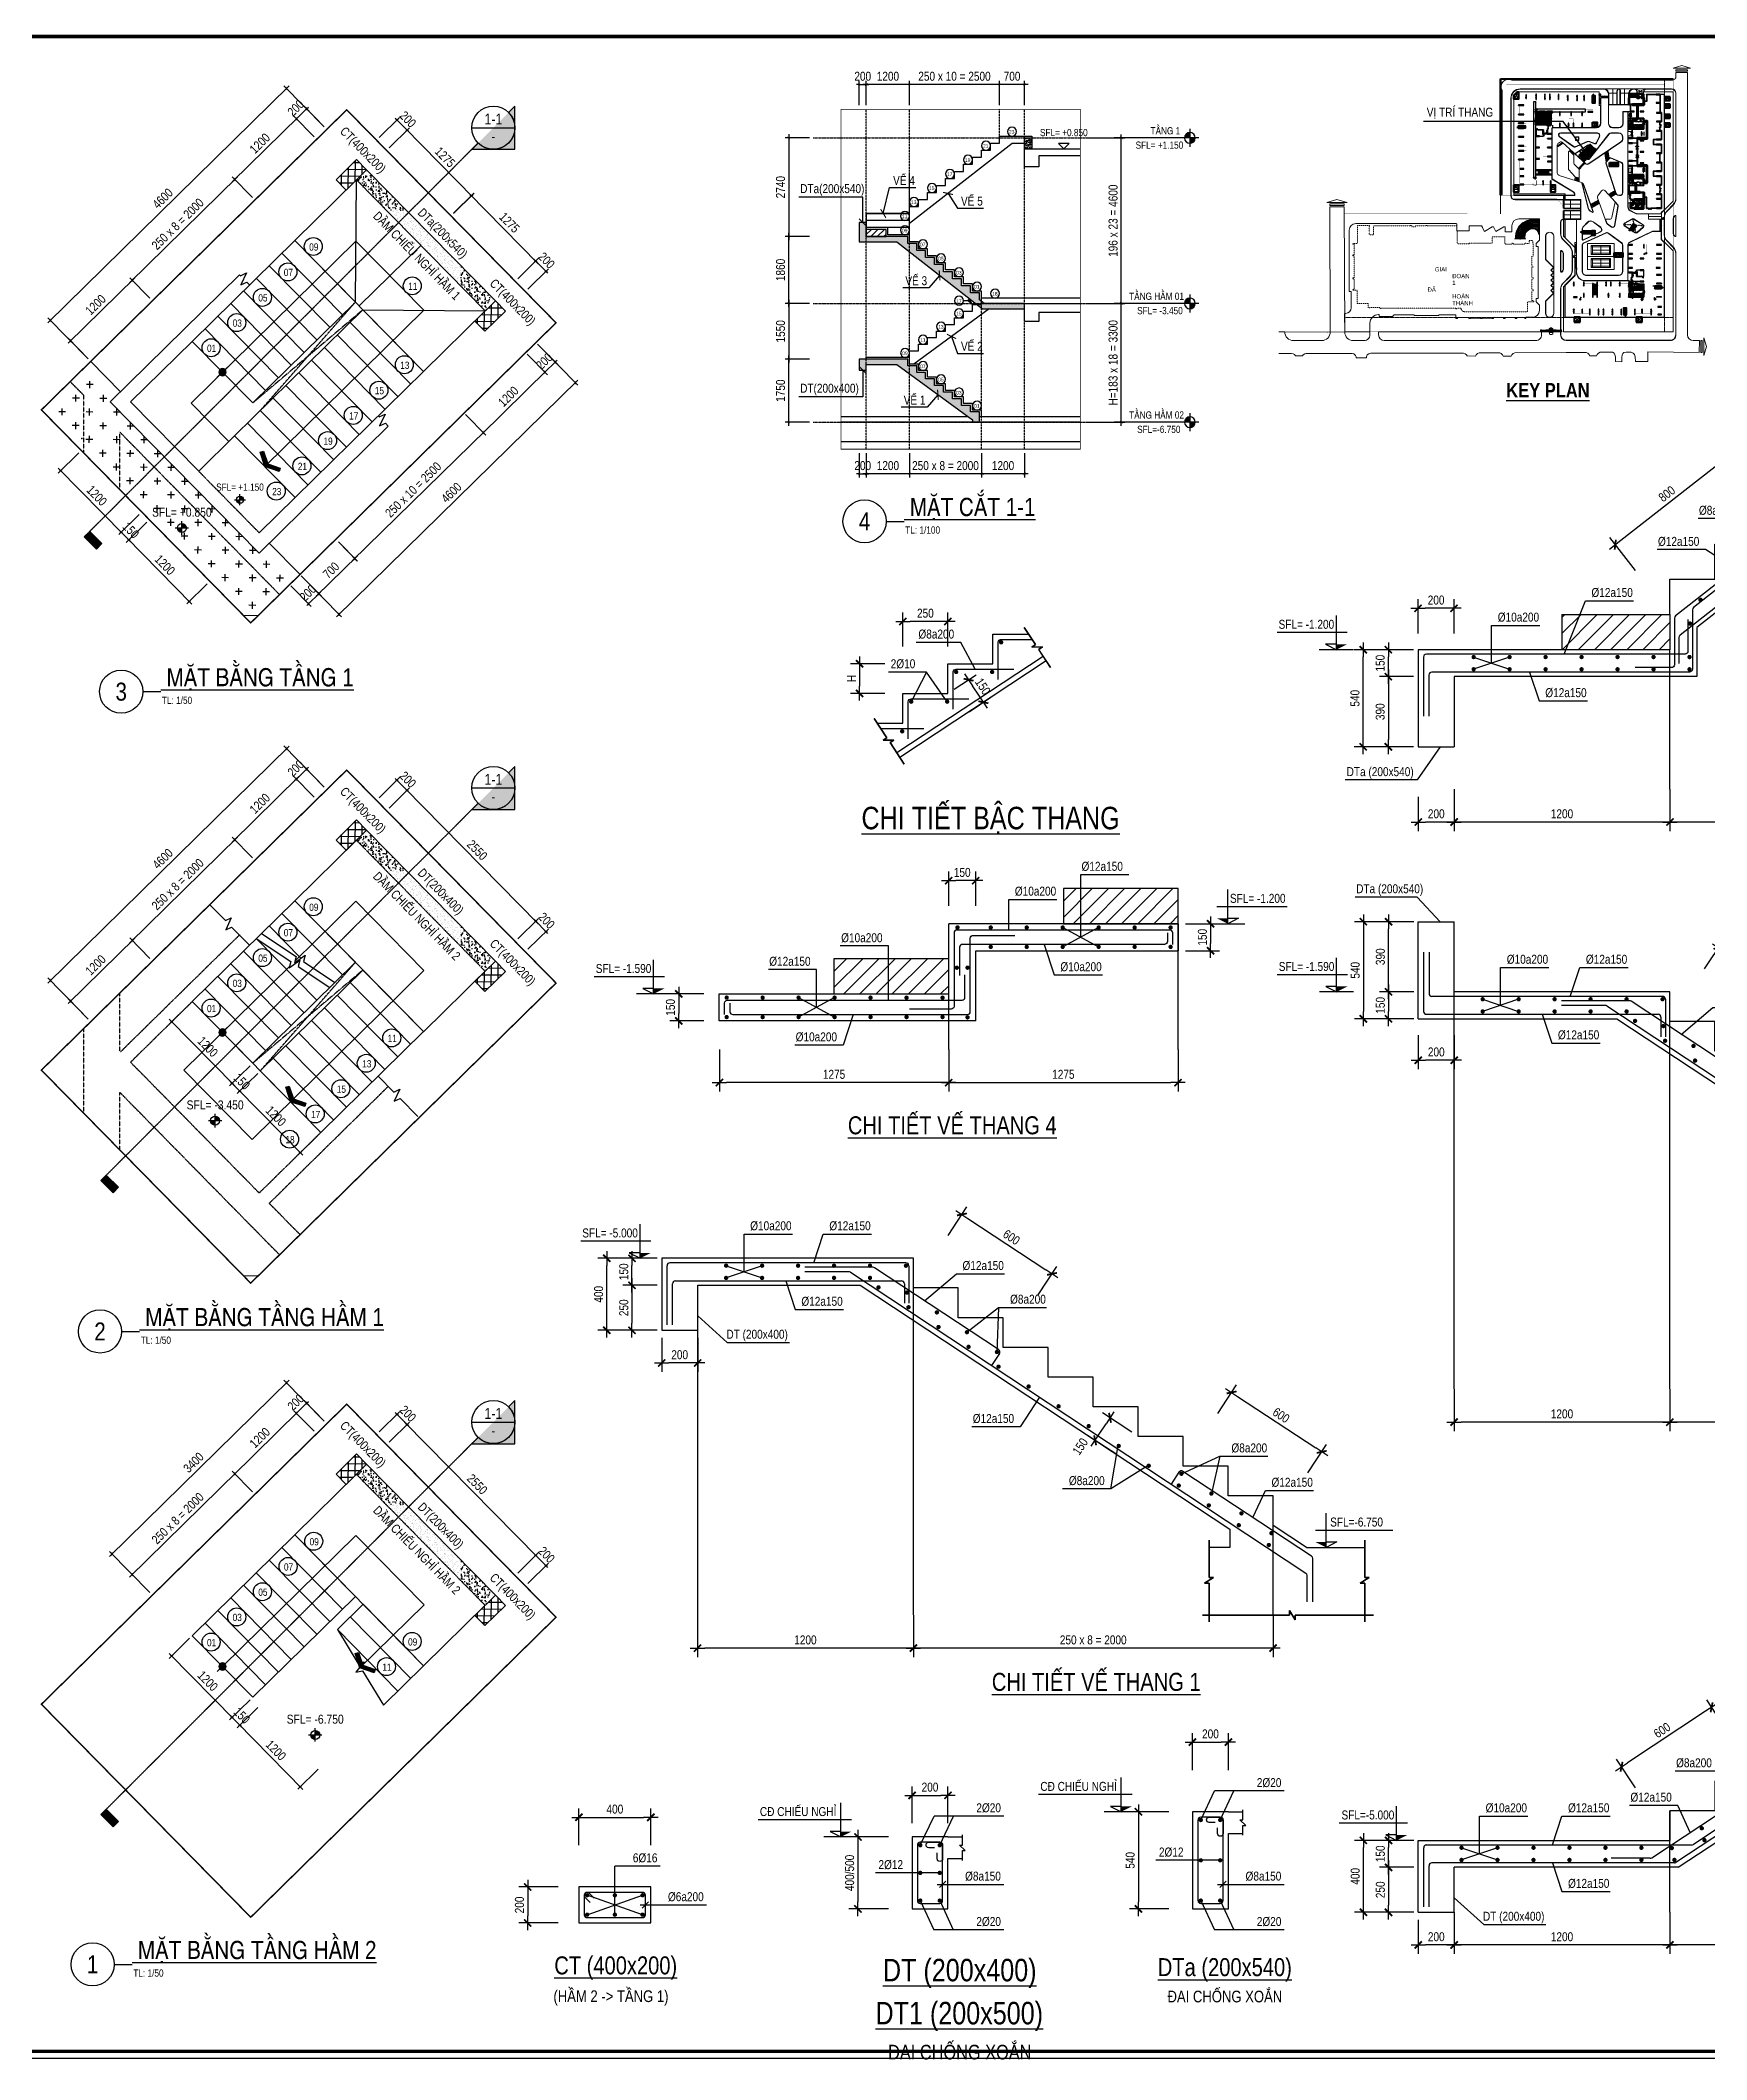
# Model space of a CAD drawing. Header units: millimetres. Extents: x 379264 to 1158416, y -283062 to 356890.
# Drawn here: x 1031553 to 1054710, y -30417 to -2355 of the extents above; entities that cross this region are included whole.
import ezdxf
from ezdxf.enums import TextEntityAlignment as Align
from ezdxf.xclip import XClip

# ---------------------------------------------------------------- set-up
doc = ezdxf.new("R2010")
doc.units = ezdxf.units.MM
doc.header["$XCLIPFRAME"] = 0
for name, pattern in [('BLOCK A - CHI TIET THANG 4$0$HIDDEN', [0.375, 0.25, -0.125]), ('CENTER', [2, 1.25, -0.25, 0.25, -0.25]), ('CHI TIET THANG SAN VUON$0$$0$HIDDEN', [0.375, 0.25, -0.125]), ('CHI TIET THANG SAN VUON$0$HIDDEN', [0.375, 0.25, -0.125]), ('DASHED2', [0.375, 0.25, -0.125]), ('HIDDEN', [9.525, 6.35, -3.175]), ('keyplan TANG 1$0$Can Ho Tang 3$0$Unit OTEL Type3c$0$Hidden10.5', [1.5, 1, -0.5]), ('keyplan TANG 1$0$Core 1A$0$Hidden10.5', [1.5, 1, -0.5]), ('keyplan TANG 1$0$Hidden10.5', [1.5, 1, -0.5]), ('keyplan TANG 1$0$Hidden21', [3, 2, -1]), ('keyplan TANG 1$0$HTT Hidden 10.5', [1.5, 1, -0.5]), ('keyplan TANG 1$0$mb tang 1 TWA$0$Core 1A$0$Hidden10.5', [1.5, 1, -0.5]), ('keyplan TANG 1$0$mb tang 1 TWA$0$Hidden10.5', [1.5, 1, -0.5]), ('keyplan TANG 1$0$mb tang 1 TWA$0$Hidden21', [3, 2, -1]), ('keyplan TANG 1$0$mb tang 1 TWA$0$Lift Car$0$Hidden10.5', [1.5, 1, -0.5]), ('keyplan TANG 1$0$mb tang 1 TWB$0$Core 1A$0$Hidden10.5', [1.5, 1, -0.5]), ('keyplan TANG 1$0$mb tang 1 TWB$0$Hidden10.5', [1.5, 1, -0.5]), ('keyplan TANG 1$0$mb tang 1 TWB$0$Lift Car$0$Hidden10.5', [1.5, 1, -0.5]), ('keyplan TANG 1$0$mb tang 1 TWC$0$Core 1A$0$Hidden10.5', [1.5, 1, -0.5]), ('keyplan TANG 1$0$mb tang 1 TWC$0$Hidden10.5', [1.5, 1, -0.5]), ('keyplan TANG 1$0$mb tang 1 TWC$0$Hidden21', [3, 2, -1]), ('keyplan TANG 1$0$mb tang 1 TWC$0$Lift Car$0$Hidden10.5', [1.5, 1, -0.5]), ('keyplan TANG 1$0$MB_Luoi truc$0$HTT Center', [13, 10, -1, 1, -1]), ('keyplan TANG 1$0$MB_Luoi truc$1$HTT Center', [13, 10, -1, 1, -1]), ('keyplan TANG 1$0$mb_unitmix twa 1-20$0$Core 1A$0$Hidden10.5', [1.5, 1, -0.5]), ('keyplan TANG 1$0$mb_unitmix twa 1-20$0$Hidden10.5', [1.5, 1, -0.5]), ('keyplan TANG 1$0$Ranh dat$0$HTT Divide', [18, 10, -2, 1, -2, 1, -2]), ('keyplan TANG 1$0$Ranh dat$0$HTT Hidden 21', [3, 2, -1]), ('keyplan TANG 1$0$WC Vphong$0$Hidden', [7.14375, 4.7625, -2.38125]), ('mb_loi thang 2-19 twa$0$Core 1A$0$Hidden10.5', [1.5, 1, -0.5])]:
    doc.linetypes.add(name, pattern=pattern)
for name, color, linetype in [('01PM. TEXT A', 3, 'Continuous'), ('02PM. TEXT B', 4, 'Continuous'), ('04PM. THIN', 7, 'Continuous'), ('05PM. FRAME', 4, 'Continuous'), ('06PM. HIDDEN', 4, 'HIDDEN'), ('07PM. WACO', 6, 'Continuous'), ('08PM. SSS X', 6, 'Continuous'), ('10PM. REBAR', 1, 'Continuous'), ('11PM. DIM', 2, 'Continuous'), ('12PM. GRID', 8, 'CENTER'), ('13PM. HATCH', 8, 'Continuous'), ('BLOCK A - CHI TIET THANG 1$0$Dim 100', 1, 'Continuous'), ('BLOCK A - CHI TIET THANG 2$0$Dim 50', 1, 'Continuous'), ('BLOCK A - CHI TIET THANG 4$0$Net cat Tuong', 4, 'Continuous'), ('BLOCK C - CHI TIET THANG 9$0$Dim 100', 1, 'Continuous'), ('CHG_XX_Khung ten$0$TKTC', 1, 'Continuous'), ('CHI TIET THANG SAN VUON$0$Dim 50', 1, 'Continuous'), ('CHI TIET THANG SAN VUON$0$DnW', 20, 'Continuous'), ('CHI TIET THANG SAN VUON$0$Hatch vat lieu', 252, 'Continuous'), ('CHI TIET THANG SAN VUON$0$Number Step', 94, 'Continuous'), ('keyplan TANG 1$0$Brick Wall', 250, 'Continuous'), ('keyplan TANG 1$0$Concrete Line', 250, 'Continuous'), ('keyplan TANG 1$0$Curtain Line', 250, 'Continuous'), ('keyplan TANG 1$0$Door', 250, 'Continuous'), ('keyplan TANG 1$0$Furniture', 250, 'Continuous'), ('keyplan TANG 1$0$Glass', 250, 'Continuous'), ('keyplan TANG 1$0$mb tang 1 TWA$0$Brick Wall', 250, 'Continuous'), ('keyplan TANG 1$0$mb tang 1 TWA$0$Concrete Hatch', 250, 'Continuous'), ('keyplan TANG 1$0$mb tang 1 TWA$0$Concrete Line', 250, 'Continuous'), ('keyplan TANG 1$0$mb tang 1 TWA$0$Concrete Solid', 250, 'Continuous'), ('keyplan TANG 1$0$mb tang 1 TWA$0$Curtain Line', 250, 'Continuous'), ('keyplan TANG 1$0$mb tang 1 TWA$0$Door', 250, 'Continuous'), ('keyplan TANG 1$0$mb tang 1 TWA$0$Furniture', 250, 'Continuous'), ('keyplan TANG 1$0$mb tang 1 TWA$0$Glass', 250, 'Continuous'), ('keyplan TANG 1$0$mb tang 1 TWA$0$Lift Car', 250, 'Continuous'), ('keyplan TANG 1$0$mb tang 1 TWA$0$Opening Hidden', 250, 'keyplan TANG 1$0$mb tang 1 TWA$0$Core 1A$0$Hidden10.5'), ('keyplan TANG 1$0$mb tang 1 TWA$0$Opening Line', 250, 'Continuous'), ('keyplan TANG 1$0$mb tang 1 TWA$0$Opening Text', 250, 'Continuous'), ('keyplan TANG 1$0$mb tang 1 TWA$0$Staircase', 250, 'Continuous'), ('keyplan TANG 1$0$mb tang 1 TWA$0$Staircase Break', 250, 'Continuous'), ('keyplan TANG 1$0$mb tang 1 TWA$0$Staircase Direction', 250, 'Continuous'), ('keyplan TANG 1$0$mb tang 1 TWA$0$Staircase Hidden', 250, 'keyplan TANG 1$0$mb tang 1 TWA$0$Hidden21'), ('keyplan TANG 1$0$mb tang 1 TWA$0$Wall Hatch', 250, 'Continuous'), ('keyplan TANG 1$0$mb tang 1 TWB$0$Brick Wall', 250, 'Continuous'), ('keyplan TANG 1$0$mb tang 1 TWB$0$Concrete Line', 250, 'Continuous'), ('keyplan TANG 1$0$mb tang 1 TWB$0$Curtain Line', 250, 'Continuous'), ('keyplan TANG 1$0$mb tang 1 TWB$0$Door', 250, 'Continuous'), ('keyplan TANG 1$0$mb tang 1 TWB$0$Furniture', 250, 'Continuous'), ('keyplan TANG 1$0$mb tang 1 TWB$0$Glass', 250, 'Continuous'), ('keyplan TANG 1$0$mb tang 1 TWB$0$Lift Car', 250, 'Continuous'), ('keyplan TANG 1$0$mb tang 1 TWB$0$Opening Hidden', 250, 'keyplan TANG 1$0$mb tang 1 TWB$0$Core 1A$0$Hidden10.5'), ('keyplan TANG 1$0$mb tang 1 TWB$0$Opening Line', 250, 'Continuous'), ('keyplan TANG 1$0$mb tang 1 TWB$0$Staircase', 250, 'Continuous'), ('keyplan TANG 1$0$mb tang 1 TWB$0$Staircase Break', 250, 'Continuous'), ('keyplan TANG 1$0$mb tang 1 TWB$0$Staircase Direction', 250, 'Continuous'), ('keyplan TANG 1$0$mb tang 1 TWB$0$Wall Hatch', 250, 'Continuous'), ('keyplan TANG 1$0$mb tang 1 TWC$0$Brick Wall', 250, 'Continuous'), ('keyplan TANG 1$0$mb tang 1 TWC$0$Concrete Line', 250, 'Continuous'), ('keyplan TANG 1$0$mb tang 1 TWC$0$Curtain Line', 250, 'Continuous'), ('keyplan TANG 1$0$mb tang 1 TWC$0$Door', 250, 'Continuous'), ('keyplan TANG 1$0$mb tang 1 TWC$0$Furniture', 250, 'Continuous'), ('keyplan TANG 1$0$mb tang 1 TWC$0$Glass', 250, 'Continuous'), ('keyplan TANG 1$0$mb tang 1 TWC$0$Lift Car', 250, 'Continuous'), ('keyplan TANG 1$0$mb tang 1 TWC$0$Opening Hidden', 250, 'keyplan TANG 1$0$mb tang 1 TWC$0$Core 1A$0$Hidden10.5'), ('keyplan TANG 1$0$mb tang 1 TWC$0$Opening Line', 250, 'Continuous'), ('keyplan TANG 1$0$mb tang 1 TWC$0$Opening Text', 250, 'Continuous'), ('keyplan TANG 1$0$mb tang 1 TWC$0$Staircase', 250, 'Continuous'), ('keyplan TANG 1$0$mb tang 1 TWC$0$Staircase Break', 250, 'Continuous'), ('keyplan TANG 1$0$mb tang 1 TWC$0$Staircase Direction', 250, 'Continuous'), ('keyplan TANG 1$0$mb tang 1 TWC$0$Staircase Hidden', 250, 'keyplan TANG 1$0$mb tang 1 TWC$0$Hidden21'), ('keyplan TANG 1$0$mb tang 1 TWC$0$Wall Hatch', 250, 'Continuous'), ('keyplan TANG 1$0$mb tang 1 TWC$0$X-Ref', 250, 'Continuous'), ('keyplan TANG 1$0$MB_Cot tang 1$0$Concrete Hatch', 250, 'Continuous'), ('keyplan TANG 1$0$MB_Cot tang 1$0$Concrete Line', 250, 'Continuous'), ('keyplan TANG 1$0$MB_Cot tang 1$0$Concrete Solid', 250, 'Continuous'), ('keyplan TANG 1$0$MB_Cot tang 1$0$Lift Car', 250, 'Continuous'), ('keyplan TANG 1$0$mb_unitmix twa 1-20$0$Door', 250, 'Continuous'), ('keyplan TANG 1$0$mb_unitmix twa 1-20$0$Glass', 250, 'Continuous'), ('keyplan TANG 1$0$mb_unitmix twa 1-20$0$Lan can', 250, 'Continuous'), ('keyplan TANG 1$0$mb_unitmix twa 1-20$0$Net thay Tran', 250, 'Continuous'), ('keyplan TANG 1$0$mb_unitmix twa 1-20$0$Opening Hidden', 250, 'keyplan TANG 1$0$mb_unitmix twa 1-20$0$Core 1A$0$Hidden10.5'), ('keyplan TANG 1$0$mb_unitmix twa 1-20$0$Opening Line', 250, 'Continuous'), ('keyplan TANG 1$0$mb_unitmix twa 1-20$0$Wall Hatch', 250, 'Continuous'), ('keyplan TANG 1$0$Opening Hidden', 250, 'keyplan TANG 1$0$Core 1A$0$Hidden10.5'), ('keyplan TANG 1$0$Opening Line', 250, 'Continuous'), ('keyplan TANG 1$0$Opening Text', 250, 'Continuous'), ('keyplan TANG 1$0$Ramp Line', 250, 'Continuous'), ('keyplan TANG 1$0$Stair handrail', 250, 'Continuous'), ('keyplan TANG 1$0$Staircase', 250, 'Continuous'), ('keyplan TANG 1$0$Staircase Break', 250, 'Continuous'), ('keyplan TANG 1$0$Staircase Direction', 250, 'Continuous'), ('keyplan TANG 1$0$Staircase Hidden', 250, 'keyplan TANG 1$0$Hidden21'), ('keyplan TANG 1$0$Trench Hatch', 250, 'Continuous'), ('keyplan TANG 1$0$Trench Line', 250, 'Continuous'), ('keyplan TANG 1$0$Vat dung', 250, 'keyplan TANG 1$0$HTT Hidden 10.5'), ('mb_loi thang 2-19 twa$0$Opening Hidden', 154, 'mb_loi thang 2-19 twa$0$Core 1A$0$Hidden10.5')]:
    doc.layers.add(name, color=color, linetype=linetype)
doc.layers.add('CHG_XX_Khung ten$0$A1 BORDER$0$DGIONG', color=7, linetype='Continuous', lineweight=13, true_color=0x29ffff)
doc.layers.add('CHG_XX_Khung ten$0$A1 BORDER$0$STICK', color=7, linetype='Continuous', lineweight=9, true_color=0xe60000)
for name, color, linetype, lineweight in [('CHG_XX_Khung ten$0$TEXT', 7, 'Continuous', 15), ('DMo', 254, 'HIDDEN', 9), ('keyplan TANG 1$0$Cau thang', 250, 'Continuous', 15), ('keyplan TANG 1$0$Dim 100', 250, 'Continuous', 5), ('keyplan TANG 1$0$Ghi chu ban ve', 250, 'Continuous', 20), ('keyplan TANG 1$0$Hatch vat lieu', 250, 'Continuous', 5), ('keyplan TANG 1$0$mb tang 1 TWA$0$Ghi chu ban ve', 250, 'Continuous', 20), ('keyplan TANG 1$0$mb tang 1 TWA$0$Net cat Tuong', 250, 'Continuous', 40), ('keyplan TANG 1$0$mb tang 1 TWA$0$Net thay Tuong', 250, 'Continuous', 20), ('keyplan TANG 1$0$mb tang 1 TWA$0$Wall Line', 250, 'Continuous', 70), ('keyplan TANG 1$0$mb tang 1 TWB$0$Ghi chu ban ve', 250, 'Continuous', 20), ('keyplan TANG 1$0$mb tang 1 TWB$0$Net cat Tuong', 250, 'Continuous', 40), ('keyplan TANG 1$0$mb tang 1 TWB$0$Wall Line', 250, 'Continuous', 70), ('keyplan TANG 1$0$mb tang 1 TWC$0$Ghi chu ban ve', 250, 'Continuous', 20), ('keyplan TANG 1$0$mb tang 1 TWC$0$Net cat Tuong', 250, 'Continuous', 40), ('keyplan TANG 1$0$mb tang 1 TWC$0$Net Thay khac', 250, 'Continuous', 15), ('keyplan TANG 1$0$mb tang 1 TWC$0$Wall Line', 250, 'Continuous', 70), ('keyplan TANG 1$0$MB_Luoi truc$0$Luoi Truc', 250, 'keyplan TANG 1$0$MB_Luoi truc$0$HTT Center', 9), ('keyplan TANG 1$0$MB_Luoi truc$1$Luoi Truc', 250, 'keyplan TANG 1$0$MB_Luoi truc$1$HTT Center', 9), ('keyplan TANG 1$0$mb_unitmix twa 1-20$0$Cua so', 250, 'Continuous', 9), ('keyplan TANG 1$0$mb_unitmix twa 1-20$0$Ghi chu ban ve', 250, 'Continuous', 20), ('keyplan TANG 1$0$mb_unitmix twa 1-20$0$Hatch vat lieu', 250, 'Continuous', 5), ('keyplan TANG 1$0$mb_unitmix twa 1-20$0$Net Thay khac', 250, 'Continuous', 15), ('keyplan TANG 1$0$mb_unitmix twa 1-20$0$Wall Line', 250, 'Continuous', 70), ('keyplan TANG 1$0$Net cat Tuong', 250, 'Continuous', 40), ('keyplan TANG 1$0$Net Thay khac', 250, 'Continuous', 15), ('keyplan TANG 1$0$Net thay Tuong', 250, 'Continuous', 20), ('keyplan TANG 1$0$Ramp doc', 250, 'Continuous', 5), ('keyplan TANG 1$0$Ranh dat$0$CGXD', 250, 'keyplan TANG 1$0$Ranh dat$0$HTT Hidden 21', 40), ('keyplan TANG 1$0$Ranh dat$0$Ranh dat', 250, 'keyplan TANG 1$0$Ranh dat$0$HTT Divide', 40), ('keyplan TANG 1$0$Thiet bi Ve Sinh', 250, 'Continuous', 9)]:
    doc.layers.add(name, color=color, linetype=linetype, lineweight=lineweight)
doc.styles.add('[PMDC2013]STYLE', font='arial.ttf', dxfattribs={"width": 0.8})
doc.styles.add('BLOCK A - CHI TIET THANG 1$0$VNI-HelveC', font='VHELVCN_0.TTF')
doc.styles.add('BLOCK A - CHI TIET THANG 1$0$VNI-HelveCB', font='VHELVCB_0.TTF')
doc.styles.add('BLOCK A - CHI TIET THANG 2$0$VNI-HelveC', font='VHELVCN_0.TTF')
doc.styles.add('BLOCK A - CHI TIET THANG 3$0$VNI-HelveC', font='VHELVCN_0.TTF')
doc.styles.add('CHG_XX_Khung ten$0$A1 BORDER$0$ARIAL', font='arial.ttf')
doc.styles.add('CHG_XX_Khung ten$0$A1 BORDER$0$Arial - Bold', font='arialbd.ttf', dxfattribs={"height": 2.5})
doc.styles.add('CHG_XX_Khung ten$0$A1 BORDER$0$Star-AvoBold', font='VAVOB_0.TTF')
doc.styles.add('CHG_XX_Khung ten$0$A1 BORDER$0$Title Block DD$0$ARIAL', font='arial.ttf')
doc.styles.add('CHG_XX_Khung ten$0$A1 BORDER$0$Title Block DD$0$Arial - Bold', font='arialbd.ttf', dxfattribs={"height": 2.5})
doc.styles.add('CHG_XX_Khung ten$0$arial', font='arial.ttf')
doc.styles.add('CHG_XX_Khung ten$0$Arial - Bold', font='arialbd.ttf')
doc.styles.add('CHG_XX_Khung ten$0$ArialB', font='arialbd.ttf')
doc.styles.add('CHG_XX_Khung ten$0$title block pccc$0$ARIAL', font='arial.ttf')
doc.styles.add('CHG_XX_Khung ten$0$title block pccc$0$Arial - Bold', font='arialbd.ttf', dxfattribs={"height": 2.5})
doc.styles.add('CHI TIET THANG SAN VUON$0$$0$Title Block Bold', font='VHELVEB_0.TTF')
doc.styles.add('CHI TIET THANG SAN VUON$0$VNI-HelveC', font='VHELVCN_0.TTF')
doc.styles.add('CHI TIET THANG SAN VUON$0$VNI-HelveCB', font='VHELVCB_0.TTF')
doc.styles.add('keyplan TANG 1$0$Arial_11', font='arial.ttf', dxfattribs={"height": 3.442365})
doc.styles.add('keyplan TANG 1$0$Arial_C', font='arial.ttf')
doc.styles.add('keyplan TANG 1$0$mb tang 1 TWA$0$Arial_C', font='arial.ttf')
doc.styles.add('keyplan TANG 1$0$mb tang 1 TWA$0$Core 1A$0$VNI-HelveC', font='VHELVCN_0.TTF')
doc.styles.add('keyplan TANG 1$0$mb tang 1 TWA$0$VNI-HelveC', font='VHELVCN_0.TTF')
doc.styles.add('keyplan TANG 1$0$mb tang 1 TWB$0$Arial_C', font='arial.ttf')
doc.styles.add('keyplan TANG 1$0$mb tang 1 TWB$0$Core 1A$0$VNI-HelveC', font='VHELVCN_0.TTF')
doc.styles.add('keyplan TANG 1$0$mb tang 1 TWC$0$Arial_C', font='arial.ttf')
doc.styles.add('keyplan TANG 1$0$mb tang 1 TWC$0$Core 1A$0$VNI-HelveC', font='VHELVCN_0.TTF')
doc.styles.add('keyplan TANG 1$0$mb tang 1 TWC$0$VNI-HelveC', font='VHELVCN_0.TTF')
doc.styles.add('keyplan TANG 1$0$mb_unitmix twa 1-20$0$Core 1A$0$VNI-HelveC', font='VHELVCN_0.TTF')
doc.styles.add('keyplan TANG 1$0$VNI-HelveC', font='VHELVCN_0.TTF')
doc.dimstyles.new('20', dxfattribs={"dimtxt": 250, "dimasz": 200, "dimexe": 250, "dimexo": 0, "dimgap": 100, "dimtad": 1, "dimdec": 0, "dimlfac": 0.2, "dimzin": 0, "dimdsep": 46, "dimtxsty": '[PMDC2013]STYLE', "dimblk": 'TICK', "dimcen": 0, "dimdle": 300, "dimclrd": 2, "dimclre": 2, "dimclrt": 4, "dimadec": 0, "dimazin": 0, "dimtfac": 0.004, "dimtdec": 0, "dimtix": 1, "dimtmove": 2, "dimatfit": 3, "dimldrblk": 'TICK', "dimfxl": 1, "dimtvp": 0.8, "dimtolj": 1, "dimtzin": 0, "dimarcsym": 0})
doc.dimstyles.new('BLOCK A - CHI TIET THANG 1$0$Dim 50 (A1-A2)', dxfattribs={"dimscale": 50, "dimtxt": 2.5, "dimasz": 0.7, "dimexe": 1, "dimexo": 1, "dimgap": 1, "dimtad": 1, "dimdec": 0, "dimzin": 12, "dimdsep": 46, "dimtxsty": '[PMDC2013]STYLE', "dimblk": 'ARCHTICK', "dimcen": 0, "dimdle": 1, "dimclrd": 2, "dimclre": 2, "dimclrt": 4, "dimadec": 0, "dimazin": 0, "dimtfac": 1, "dimtdec": 0, "dimtix": 1, "dimtmove": 2, "dimatfit": 3, "dimldrblk": 'ARCHTICK', "dimfxl": 1, "dimtolj": 1, "dimtzin": 0, "dimarcsym": 0})
doc.dimstyles.new('CHI TIET THANG SAN VUON$0$Dim 50 (A1-A2)', dxfattribs={"dimscale": 50, "dimtxt": 2, "dimasz": 0.7, "dimexe": 0, "dimexo": 1, "dimgap": 1, "dimtad": 1, "dimdec": 0, "dimzin": 12, "dimdsep": 46, "dimtxsty": 'CHI TIET THANG SAN VUON$0$VNI-HelveC', "dimblk": 'CHI TIET THANG SAN VUON$0$_Dot', "dimcen": 1, "dimclrd": 256, "dimclre": 256, "dimclrt": 3, "dimadec": 0, "dimazin": 0, "dimtfac": 1, "dimtdec": 0, "dimtix": 1, "dimtmove": 2, "dimatfit": 3, "dimldrblk": 'CHI TIET THANG SAN VUON$0$HTT Arrow 30', "dimfxl": 1, "dimtfill": 1, "dimtolj": 1, "dimtzin": 0, "dimarcsym": 0})
doc.dimstyles.new('keyplan TANG 1$0$Dim 100 (A1-A2)', dxfattribs={"dimscale": 100, "dimtxt": 2, "dimasz": 0.7, "dimexe": 0, "dimexo": 1, "dimgap": 1, "dimtad": 1, "dimdec": 0, "dimzin": 12, "dimdsep": 46, "dimtxsty": 'keyplan TANG 1$0$Arial_C', "dimblk": 'keyplan TANG 1$0$_Dot', "dimcen": 1, "dimclrd": 256, "dimclre": 256, "dimclrt": 3, "dimadec": 0, "dimazin": 0, "dimtfac": 1, "dimtdec": 0, "dimtix": 1, "dimtmove": 2, "dimatfit": 3, "dimldrblk": 'keyplan TANG 1$0$HTT Arrow 30', "dimfxl": 1, "dimtolj": 1, "dimtzin": 0, "dimarcsym": 0})
doc.dimstyles.new('keyplan TANG 1$0$mb tang 1 TWA$0$Dim 100 (A1-A2)', dxfattribs={"dimscale": 100, "dimtxt": 2, "dimasz": 0.7, "dimexe": 0, "dimexo": 1, "dimgap": 1, "dimtad": 1, "dimdec": 0, "dimzin": 12, "dimdsep": 46, "dimtxsty": 'keyplan TANG 1$0$mb tang 1 TWA$0$Arial_C', "dimblk": 'keyplan TANG 1$0$mb tang 1 TWA$0$_Dot', "dimcen": 1, "dimclrd": 256, "dimclre": 256, "dimclrt": 3, "dimadec": 0, "dimazin": 0, "dimtfac": 1, "dimtdec": 0, "dimtix": 1, "dimtmove": 2, "dimatfit": 3, "dimldrblk": 'keyplan TANG 1$0$mb tang 1 TWA$0$HTT Arrow 30', "dimfxl": 1, "dimtolj": 1, "dimtzin": 0, "dimarcsym": 0})
doc.dimstyles.new('keyplan TANG 1$0$mb tang 1 TWB$0$Dim 100 (A1-A2)', dxfattribs={"dimscale": 100, "dimtxt": 2, "dimasz": 0.7, "dimexe": 0, "dimexo": 1, "dimgap": 1, "dimtad": 1, "dimdec": 0, "dimzin": 12, "dimdsep": 46, "dimtxsty": 'keyplan TANG 1$0$mb tang 1 TWB$0$Arial_C', "dimblk": 'keyplan TANG 1$0$mb tang 1 TWB$0$_Dot', "dimcen": 1, "dimclrd": 256, "dimclre": 256, "dimclrt": 3, "dimadec": 0, "dimazin": 0, "dimtfac": 1, "dimtdec": 0, "dimtix": 1, "dimtmove": 2, "dimatfit": 3, "dimldrblk": 'keyplan TANG 1$0$mb tang 1 TWB$0$HTT Arrow 30', "dimfxl": 1, "dimtolj": 1, "dimtzin": 0, "dimarcsym": 0})
doc.dimstyles.new('keyplan TANG 1$0$mb tang 1 TWC$0$Dim 100 (A1-A2)', dxfattribs={"dimscale": 100, "dimtxt": 2, "dimasz": 0.7, "dimexe": 0, "dimexo": 1, "dimgap": 1, "dimtad": 1, "dimdec": 0, "dimzin": 12, "dimdsep": 46, "dimtxsty": 'keyplan TANG 1$0$mb tang 1 TWC$0$Arial_C', "dimblk": 'keyplan TANG 1$0$mb tang 1 TWC$0$_Dot', "dimcen": 1, "dimclrd": 256, "dimclre": 256, "dimclrt": 3, "dimadec": 0, "dimazin": 0, "dimtfac": 1, "dimtdec": 0, "dimtix": 1, "dimtmove": 2, "dimatfit": 3, "dimldrblk": 'keyplan TANG 1$0$mb tang 1 TWC$0$HTT Arrow 30', "dimfxl": 1, "dimtolj": 1, "dimtzin": 0, "dimarcsym": 0})
pattern_1 = [(82.5, (1016423.135, -6886.445), (-26.8036, 25.106512), [0, -28.956, 0, -32.385, 0, -30.95625]), (52.5, (1016423.135, -6886.445), (-14.17582, 61.85496), [0, -15.621, 0, -26.0985, 0, -10.00125]), (12.5, (1016406.567, -6903.014), (41.872487, 42.024923), [0, -9.525, 0, -34.29, 0, -44.7675]), (2.5, (1016406.567, -6903.014), (28.67108, 52.31631), [0, -4.7625, 0, -22.479, 0, -25.7175])]
pattern_2 = [(45, (4100, 900), (-70.7107, 70.7107), [])]
pattern_3 = [(45, (1200, 3150), (-70.7107, 70.7107), [])]
pattern_4 = [(45, (3800, 900), (-70.7107, 70.7107), [])]
pattern_5 = [(45, (1600, 900), (-70.7107, 70.7107), [])]
pattern_6 = [(90, (2200, 2550), (-250, 2e-14), [])]
pattern_7 = [(45, (150, 150), (-70.71, 70.71), [])]

msp = doc.modelspace()

# ---------------------------------------------------------------- texts
at = {"layer": '01PM. TEXT A', "style": '[PMDC2013]STYLE', "width": 0.8}
for s, p in [('CT(400x200)', (1035706.85, -3629.57, -0.01)), ('DẦM CHIẾU NGHỈ HẦM 1', (1036166.48, -4807.65, -0.01)), ('DTa(200x540)', (1036787.68, -4759.98, -0.01)), ('CT(400x200)', (1037787.65, -5743.3, -0.01)), ('CT(400x200)', (1035706.85, -12805.5, -0.01)), ('DẦM CHIẾU NGHỈ HẦM 2', (1036166.48, -13983.57, -0.01)), ('DT(200x400)', (1036787.68, -13935.91, -0.01)), ('CT(400x200)', (1037787.65, -14919.23, -0.01)), ('CT(400x200)', (1035706.85, -21617.87, -0.01)), ('DẦM CHIẾU NGHỈ HẦM 2', (1036166.48, -22795.95, -0.01)), ('DT(200x400)', (1036787.68, -22748.28, -0.01)), ('CT(400x200)', (1037787.65, -23731.6, -0.01))]:
    msp.add_text(s, height=125, rotation=314.50548, dxfattribs=at).set_placement(p)
for s, p in [('DTa(200x540)', (1042112.37, -4477.51, -0.01)), ('DT(200x400)', (1042112.37, -7251.65, -0.01))]:
    msp.add_text(s, height=125, dxfattribs=at).set_placement(p)
at = {"layer": 'BLOCK A - CHI TIET THANG 2$0$Dim 50', "color": 3, "insert": (1052505.23, -7217.43), "char_height": 200, "attachment_point": 5, "style": 'BLOCK A - CHI TIET THANG 2$0$VNI-HelveC', "bg_fill": 3, "box_fill_scale": 1.1, "bg_fill_color": 256, "bg_fill_true_color": 13158600, "bg_fill_transparency": 0}
msp.add_mtext('\\A1;{\\fVNI-Helve-Condense|b1|i0|c0|p2;\\LKEY PLAN}', dxfattribs=at)

# ---------------------------------------------------------------- blocks, each defined once
blk = doc.blocks.new('CHI TIET THANG SAN VUON$0$HTT-Title')
at = {"lineweight": -2}
blk.add_line((6, 0), (11, 0), dxfattribs=at)
at = {"linetype": 'ByBlock', "lineweight": -2}
blk.add_circle((0, 0), 6, dxfattribs=at)
at = {"linetype": 'ByBlock', "lineweight": -2, "style": 'CHI TIET THANG SAN VUON$0$VNI-HelveCB'}
blk.add_attdef('DWG.NAME', text='', height=5, dxfattribs=at).set_placement((11, 0), align=Align.BOTTOM_LEFT)
blk.add_attdef('NUMBER', text='', height=5, dxfattribs=at).set_placement((0, 0), align=Align.MIDDLE_CENTER)
at = {"linetype": 'ByBlock', "lineweight": -2, "style": 'CHI TIET THANG SAN VUON$0$VNI-HelveC'}
blk.add_attdef('SCALE', text='', height=2, dxfattribs=at).set_placement((11.32, -1.41), align=Align.TOP_LEFT)
blk = doc.blocks.new('MB Ham 2$0$Arrow 60')
at = {"linetype": 'ByBlock', "lineweight": -2}
h = blk.add_hatch(color=0, dxfattribs=at)
h.paths.add_polyline_path([(1.88, 0.94), (1.65, 1.38), (0, 0.56), (-1.65, 1.38), (-1.88, 0.94), (0, 0)], flags=17)
h.paths.add_polyline_path([(1.65, 1.38), (1.88, 0.94), (0, 0), (-1.88, 0.94), (-1.65, 1.38), (0, 0.56)])
blk.add_hatch(color=0, dxfattribs=at).paths.add_polyline_path([(1.65, 1.38), (1.88, 0.94), (0, 0), (-1.88, 0.94), (-1.65, 1.38), (0, 0.56)])
at = {"color": 0, "linetype": 'ByBlock', "lineweight": -2}
blk.add_lwpolyline([(1.65, 1.38), (1.88, 0.94), (0, 0), (-1.88, 0.94), (-1.65, 1.38), (0, 0.56)], close=True, dxfattribs=at)
blk = doc.blocks.new('MB Ham 2$0$Dot')
at = {"linetype": 'ByBlock', "lineweight": -2}
h = blk.add_hatch(color=0, dxfattribs=at)
edge = h.paths.add_edge_path()
edge.add_arc((0, 0), 0.5, 0, 360)
at = {"color": 0, "linetype": 'ByBlock', "lineweight": -2}
blk.add_line((0, -1), (0, 1), dxfattribs=at)
blk.add_circle((0, 0), 0.5, dxfattribs=at)
blk = doc.blocks.new('_ArchTick')
at = {"color": 0, "linetype": 'ByBlock', "const_width": 0.15}
blk.add_lwpolyline([(-0.5, -0.5), (0.5, 0.5)], dxfattribs=at)
blk = doc.blocks.new('*D1192')
at = {"layer": '11PM. DIM', "color": 2, "lineweight": -2, "transparency": 16777216}
for p, q in [((1033627, -24561), (1033342, -24841)), ((1034254, -25698), (1033342, -24771)), ((1034468, -25417), (1034183, -25697))]:
    blk.add_line(p, q, dxfattribs=at)
at = {"layer": 'Defpoints', "color": 0, "transparency": 16777216}
for p in [(1033663, -24526), (1033377, -24806), (1034504, -25382)]:
    blk.add_point(p, dxfattribs=at)
at = {"layer": '11PM. DIM', "color": 2, "lineweight": -2, "transparency": 16777216, "xscale": 35, "yscale": 35, "zscale": 35}
for p, rotation in [((1033377, -24806), 134.5054804285329), ((1034219, -25662), 314.505480428533)]:
    blk.add_blockref('_ArchTick', p, dxfattribs=dict(at, rotation=rotation))
at = {"layer": '11PM. DIM', "color": 4, "transparency": 16777216, "insert": (1033879, -25155), "char_height": 125, "attachment_point": 5, "rotation": 314.5055, "style": '[PMDC2013]STYLE'}
blk.add_mtext('\\A1;1200', dxfattribs=at)
blk = doc.blocks.new('*D1193')
at = {"layer": '11PM. DIM', "color": 2, "lineweight": -2, "transparency": 16777216}
for p, q in [((1034574, -25524), (1034288, -25805)), ((1034289, -25734), (1035200, -26661)), ((1035415, -26380), (1035129, -26660))]:
    blk.add_line(p, q, dxfattribs=at)
at = {"layer": 'Defpoints', "color": 0, "transparency": 16777216}
for p in [(1034609, -25489), (1035450, -26345), (1035165, -26625)]:
    blk.add_point(p, dxfattribs=at)
at = {"layer": '11PM. DIM', "color": 2, "lineweight": -2, "transparency": 16777216, "xscale": 35, "yscale": 35, "zscale": 35}
for p, rotation in [((1034324, -25770), 134.5054804285329), ((1035165, -26625), 314.505480428533)]:
    blk.add_blockref('_ArchTick', p, dxfattribs=dict(at, rotation=rotation))
at = {"layer": '11PM. DIM', "color": 4, "transparency": 16777216, "insert": (1034826, -26118), "char_height": 125, "attachment_point": 5, "rotation": 314.5055, "style": '[PMDC2013]STYLE'}
blk.add_mtext('\\A1;1200', dxfattribs=at)
blk = doc.blocks.new('*D1194')
at = {"layer": '11PM. DIM', "color": 2, "lineweight": -2, "transparency": 16777216}
for p, q in [((1034468, -25417), (1034183, -25697)), ((1034574, -25524), (1034288, -25805)), ((1034219, -25662), (1034194, -25637)), ((1034324, -25770), (1034219, -25662)), ((1034324, -25770), (1034349, -25795))]:
    blk.add_line(p, q, dxfattribs=at)
at = {"layer": 'Defpoints', "color": 0, "transparency": 16777216}
for p in [(1034504, -25382), (1034609, -25489), (1034219, -25662)]:
    blk.add_point(p, dxfattribs=at)
at = {"layer": '11PM. DIM', "color": 2, "lineweight": -2, "transparency": 16777216, "xscale": 35, "yscale": 35, "zscale": 35}
for p, rotation in [((1034219, -25662), 314.505480428533), ((1034324, -25770), 134.5054804285329)]:
    blk.add_blockref('_ArchTick', p, dxfattribs=dict(at, rotation=rotation))
at = {"layer": '11PM. DIM', "color": 4, "transparency": 16777216, "insert": (1034352, -25636), "char_height": 125, "attachment_point": 5, "rotation": 314.5055, "style": '[PMDC2013]STYLE'}
blk.add_mtext('\\A1;150', dxfattribs=at)
blk = doc.blocks.new('*D1195')
at = {"layer": '11PM. DIM', "color": 2, "lineweight": -2, "transparency": 16777216}
for p, q in [((1036400, -21837), (1036685, -21556)), ((1038472, -23445), (1036614, -21556)), ((1038187, -23655), (1038472, -23375))]:
    blk.add_line(p, q, dxfattribs=at)
at = {"layer": 'Defpoints', "color": 0, "transparency": 16777216}
for p in [(1036649, -21591), (1036364, -21872), (1038151, -23690)]:
    blk.add_point(p, dxfattribs=at)
at = {"layer": '11PM. DIM', "color": 2, "lineweight": -2, "transparency": 16777216, "xscale": 35, "yscale": 35, "zscale": 35}
for p, rotation in [((1036649, -21591), 134.5054804279484), ((1038437, -23410), 314.5054804279484)]:
    blk.add_blockref('_ArchTick', p, dxfattribs=dict(at, rotation=rotation))
at = {"layer": '11PM. DIM', "color": 4, "transparency": 16777216, "insert": (1037624, -22421), "char_height": 125, "attachment_point": 5, "rotation": 314.5055, "style": '[PMDC2013]STYLE'}
blk.add_mtext('\\A1;2550', dxfattribs=at)
blk = doc.blocks.new('*D1196')
at = {"layer": '11PM. DIM', "color": 2, "lineweight": -2, "transparency": 16777216}
for p, q in [((1036259, -21694), (1036545, -21414)), ((1036400, -21837), (1036685, -21556)), ((1036509, -21449), (1036484, -21424)), ((1036649, -21591), (1036509, -21449)), ((1036649, -21591), (1036674, -21616))]:
    blk.add_line(p, q, dxfattribs=at)
at = {"layer": 'Defpoints', "color": 0, "transparency": 16777216}
for p in [(1036509, -21449), (1036224, -21729), (1036364, -21872)]:
    blk.add_point(p, dxfattribs=at)
at = {"layer": '11PM. DIM', "color": 2, "lineweight": -2, "transparency": 16777216, "xscale": 35, "yscale": 35, "zscale": 35}
for p, rotation in [((1036509, -21449), 314.5054804279484), ((1036649, -21591), 134.5054804279484)]:
    blk.add_blockref('_ArchTick', p, dxfattribs=dict(at, rotation=rotation))
at = {"layer": '11PM. DIM', "color": 4, "transparency": 16777216, "insert": (1036660, -21440), "char_height": 125, "attachment_point": 5, "rotation": 314.5055, "style": '[PMDC2013]STYLE'}
blk.add_mtext('\\A1;200', dxfattribs=at)
blk = doc.blocks.new('*D1197')
at = {"layer": '11PM. DIM', "color": 2, "lineweight": -2, "transparency": 16777216}
for p, q in [((1035253, -21294), (1035111, -21434)), ((1035499, -21544), (1035218, -21259)), ((1035253, -21294), (1035278, -21270)), ((1035356, -21684), (1035076, -21399)), ((1035111, -21434), (1035086, -21459))]:
    blk.add_line(p, q, dxfattribs=at)
at = {"layer": 'Defpoints', "color": 0, "transparency": 16777216}
for p in [(1035111, -21434), (1035534, -21579), (1035391, -21720)]:
    blk.add_point(p, dxfattribs=at)
at = {"layer": '11PM. DIM', "color": 2, "lineweight": -2, "transparency": 16777216, "xscale": 35, "yscale": 35, "zscale": 35}
for p, rotation in [((1035253, -21294), 224.5054804250008), ((1035111, -21434), 44.50548042500078)]:
    blk.add_blockref('_ArchTick', p, dxfattribs=dict(at, rotation=rotation))
at = {"layer": '11PM. DIM', "color": 4, "transparency": 16777216, "insert": (1035102, -21283), "char_height": 125, "attachment_point": 5, "rotation": 44.5055, "style": '[PMDC2013]STYLE'}
blk.add_mtext('\\A1;200', dxfattribs=at)
blk = doc.blocks.new('*D1198')
at = {"layer": '11PM. DIM', "color": 2, "lineweight": -2, "transparency": 16777216}
for p, q in [((1034291, -22241), (1032793, -23713)), ((1034500, -22525), (1034220, -22240)), ((1033074, -23927), (1032794, -23642))]:
    blk.add_line(p, q, dxfattribs=at)
at = {"layer": 'Defpoints', "color": 0, "transparency": 16777216}
for p in [(1034535, -22561), (1032829, -23678), (1033109, -23963)]:
    blk.add_point(p, dxfattribs=at)
at = {"layer": '11PM. DIM', "color": 2, "lineweight": -2, "transparency": 16777216, "xscale": 35, "yscale": 35, "zscale": 35}
for p, rotation in [((1034255, -22276), 44.50548042500078), ((1032829, -23678), 224.5054804250008)]:
    blk.add_blockref('_ArchTick', p, dxfattribs=dict(at, rotation=rotation))
at = {"layer": '11PM. DIM', "color": 4, "transparency": 16777216, "insert": (1033462, -22895), "char_height": 125, "attachment_point": 5, "rotation": 44.5055, "style": '[PMDC2013]STYLE'}
blk.add_mtext('\\A1;250 x 8 = 2000', dxfattribs=at)
blk = doc.blocks.new('*D1199')
at = {"layer": '11PM. DIM', "color": 2, "lineweight": -2, "transparency": 16777216}
for p, q in [((1032513, -23427), (1035009, -20974)), ((1035499, -21544), (1034938, -20973)), ((1033074, -23927), (1032513, -23357))]:
    blk.add_line(p, q, dxfattribs=at)
at = {"layer": 'Defpoints', "color": 0, "transparency": 16777216}
for p in [(1034973, -21009), (1035534, -21579), (1033109, -23963)]:
    blk.add_point(p, dxfattribs=at)
at = {"layer": '11PM. DIM', "color": 2, "lineweight": -2, "transparency": 16777216, "xscale": 35, "yscale": 35, "zscale": 35}
for p, rotation in [((1034973, -21009), 44.50548042500078), ((1032548, -23392), 224.5054804250008)]:
    blk.add_blockref('_ArchTick', p, dxfattribs=dict(at, rotation=rotation))
at = {"layer": '11PM. DIM', "color": 4, "transparency": 16777216, "insert": (1033681, -22119), "char_height": 125, "attachment_point": 5, "rotation": 44.5055, "style": '[PMDC2013]STYLE'}
blk.add_mtext('\\A1;3400', dxfattribs=at)
blk = doc.blocks.new('*D1200')
at = {"layer": '11PM. DIM', "color": 2, "lineweight": -2, "transparency": 16777216}
for p, q in [((1038187, -23655), (1038472, -23375)), ((1038327, -23798), (1038613, -23517)), ((1038437, -23410), (1038412, -23385)), ((1038577, -23552), (1038437, -23410)), ((1038577, -23552), (1038601, -23577))]:
    blk.add_line(p, q, dxfattribs=at)
at = {"layer": 'Defpoints', "color": 0, "transparency": 16777216}
for p in [(1038437, -23410), (1038151, -23690), (1038292, -23833)]:
    blk.add_point(p, dxfattribs=at)
at = {"layer": '11PM. DIM', "color": 2, "lineweight": -2, "transparency": 16777216, "xscale": 35, "yscale": 35, "zscale": 35}
for p, rotation in [((1038437, -23410), 314.5054804279484), ((1038577, -23552), 134.5054804279484)]:
    blk.add_blockref('_ArchTick', p, dxfattribs=dict(at, rotation=rotation))
at = {"layer": '11PM. DIM', "color": 4, "transparency": 16777216, "insert": (1038588, -23401), "char_height": 125, "attachment_point": 5, "rotation": 314.5055, "style": '[PMDC2013]STYLE'}
blk.add_mtext('\\A1;200', dxfattribs=at)
blk = doc.blocks.new('*D1201')
at = {"layer": '11PM. DIM', "color": 2, "lineweight": -2, "transparency": 16777216}
for p, q in [((1034219, -22311), (1035146, -21399)), ((1035356, -21684), (1035076, -21399)), ((1034500, -22525), (1034220, -22240))]:
    blk.add_line(p, q, dxfattribs=at)
at = {"layer": 'Defpoints', "color": 0, "transparency": 16777216}
for p in [(1035111, -21434), (1035391, -21720), (1034535, -22561)]:
    blk.add_point(p, dxfattribs=at)
at = {"layer": '11PM. DIM', "color": 2, "lineweight": -2, "transparency": 16777216, "xscale": 35, "yscale": 35, "zscale": 35}
for p, rotation in [((1035111, -21434), 44.50548042500078), ((1034255, -22276), 224.5054804250008)]:
    blk.add_blockref('_ArchTick', p, dxfattribs=dict(at, rotation=rotation))
at = {"layer": '11PM. DIM', "color": 4, "transparency": 16777216, "insert": (1034603, -21774), "char_height": 125, "attachment_point": 5, "rotation": 44.5055, "style": '[PMDC2013]STYLE'}
blk.add_mtext('\\A1;1200', dxfattribs=at)
blk = doc.blocks.new('*D1202')
at = {"layer": '11PM. DIM', "color": 2, "lineweight": -2, "transparency": 16777216}
for p, q in [((1033627, -15749), (1033342, -16029)), ((1034254, -16886), (1033342, -15958)), ((1034468, -16605), (1034183, -16885))]:
    blk.add_line(p, q, dxfattribs=at)
at = {"layer": 'Defpoints', "color": 0, "transparency": 16777216}
for p in [(1033663, -15714), (1033377, -15994), (1034504, -16569)]:
    blk.add_point(p, dxfattribs=at)
at = {"layer": '11PM. DIM', "color": 2, "lineweight": -2, "transparency": 16777216, "xscale": 35, "yscale": 35, "zscale": 35}
for p, rotation in [((1033377, -15994), 134.5054804285329), ((1034219, -16850), 314.505480428533)]:
    blk.add_blockref('_ArchTick', p, dxfattribs=dict(at, rotation=rotation))
at = {"layer": '11PM. DIM', "color": 4, "transparency": 16777216, "insert": (1033879, -16342), "char_height": 125, "attachment_point": 5, "rotation": 314.5055, "style": '[PMDC2013]STYLE'}
blk.add_mtext('\\A1;1200', dxfattribs=at)
blk = doc.blocks.new('*D1203')
at = {"layer": '11PM. DIM', "color": 2, "lineweight": -2, "transparency": 16777216}
for p, q in [((1034574, -16712), (1034288, -16992)), ((1034289, -16922), (1035200, -17849)), ((1035415, -17568), (1035129, -17848))]:
    blk.add_line(p, q, dxfattribs=at)
at = {"layer": 'Defpoints', "color": 0, "transparency": 16777216}
for p in [(1034609, -16677), (1035450, -17533), (1035165, -17813)]:
    blk.add_point(p, dxfattribs=at)
at = {"layer": '11PM. DIM', "color": 2, "lineweight": -2, "transparency": 16777216, "xscale": 35, "yscale": 35, "zscale": 35}
for p, rotation in [((1034324, -16957), 134.5054804285329), ((1035165, -17813), 314.505480428533)]:
    blk.add_blockref('_ArchTick', p, dxfattribs=dict(at, rotation=rotation))
at = {"layer": '11PM. DIM', "color": 4, "transparency": 16777216, "insert": (1034826, -17305), "char_height": 125, "attachment_point": 5, "rotation": 314.5055, "style": '[PMDC2013]STYLE'}
blk.add_mtext('\\A1;1200', dxfattribs=at)
blk = doc.blocks.new('*D1204')
at = {"layer": '11PM. DIM', "color": 2, "lineweight": -2, "transparency": 16777216}
for p, q in [((1034468, -16605), (1034183, -16885)), ((1034219, -16850), (1034194, -16825)), ((1034574, -16712), (1034288, -16992)), ((1034324, -16957), (1034219, -16850)), ((1034324, -16957), (1034349, -16982))]:
    blk.add_line(p, q, dxfattribs=at)
at = {"layer": 'Defpoints', "color": 0, "transparency": 16777216}
for p in [(1034504, -16569), (1034609, -16677), (1034219, -16850)]:
    blk.add_point(p, dxfattribs=at)
at = {"layer": '11PM. DIM', "color": 2, "lineweight": -2, "transparency": 16777216, "xscale": 35, "yscale": 35, "zscale": 35}
for p, rotation in [((1034219, -16850), 314.505480428533), ((1034324, -16957), 134.5054804285329)]:
    blk.add_blockref('_ArchTick', p, dxfattribs=dict(at, rotation=rotation))
at = {"layer": '11PM. DIM', "color": 4, "transparency": 16777216, "insert": (1034352, -16824), "char_height": 125, "attachment_point": 5, "rotation": 314.5055, "style": '[PMDC2013]STYLE'}
blk.add_mtext('\\A1;150', dxfattribs=at)
blk = doc.blocks.new('*D1205')
at = {"layer": '11PM. DIM', "color": 2, "lineweight": -2, "transparency": 16777216}
for p, q in [((1036400, -13024), (1036685, -12744)), ((1038472, -14633), (1036614, -12743)), ((1038187, -14843), (1038472, -14562))]:
    blk.add_line(p, q, dxfattribs=at)
at = {"layer": 'Defpoints', "color": 0, "transparency": 16777216}
for p in [(1036649, -12779), (1036364, -13059), (1038151, -14878)]:
    blk.add_point(p, dxfattribs=at)
at = {"layer": '11PM. DIM', "color": 2, "lineweight": -2, "transparency": 16777216, "xscale": 35, "yscale": 35, "zscale": 35}
for p, rotation in [((1036649, -12779), 134.5054804279484), ((1038437, -14597), 314.5054804279484)]:
    blk.add_blockref('_ArchTick', p, dxfattribs=dict(at, rotation=rotation))
at = {"layer": '11PM. DIM', "color": 4, "transparency": 16777216, "insert": (1037624, -13608), "char_height": 125, "attachment_point": 5, "rotation": 314.5055, "style": '[PMDC2013]STYLE'}
blk.add_mtext('\\A1;2550', dxfattribs=at)
blk = doc.blocks.new('*D1206')
at = {"layer": '11PM. DIM', "color": 2, "lineweight": -2, "transparency": 16777216}
for p, q in [((1036259, -12882), (1036545, -12601)), ((1036509, -12636), (1036484, -12611)), ((1036400, -13024), (1036685, -12744)), ((1036649, -12779), (1036509, -12636)), ((1036649, -12779), (1036674, -12804))]:
    blk.add_line(p, q, dxfattribs=at)
at = {"layer": 'Defpoints', "color": 0, "transparency": 16777216}
for p in [(1036509, -12636), (1036224, -12917), (1036364, -13059)]:
    blk.add_point(p, dxfattribs=at)
at = {"layer": '11PM. DIM', "color": 2, "lineweight": -2, "transparency": 16777216, "xscale": 35, "yscale": 35, "zscale": 35}
for p, rotation in [((1036509, -12636), 314.5054804279484), ((1036649, -12779), 134.5054804279484)]:
    blk.add_blockref('_ArchTick', p, dxfattribs=dict(at, rotation=rotation))
at = {"layer": '11PM. DIM', "color": 4, "transparency": 16777216, "insert": (1036660, -12628), "char_height": 125, "attachment_point": 5, "rotation": 314.5055, "style": '[PMDC2013]STYLE'}
blk.add_mtext('\\A1;200', dxfattribs=at)
blk = doc.blocks.new('*D1207')
at = {"layer": '11PM. DIM', "color": 2, "lineweight": -2, "transparency": 16777216}
for p, q in [((1035356, -12872), (1035076, -12586)), ((1035111, -12622), (1035086, -12647)), ((1035253, -12482), (1035111, -12622)), ((1035499, -12731), (1035218, -12446)), ((1035253, -12482), (1035278, -12457))]:
    blk.add_line(p, q, dxfattribs=at)
at = {"layer": 'Defpoints', "color": 0, "transparency": 16777216}
for p in [(1035111, -12622), (1035391, -12907), (1035534, -12767)]:
    blk.add_point(p, dxfattribs=at)
at = {"layer": '11PM. DIM', "color": 2, "lineweight": -2, "transparency": 16777216, "xscale": 35, "yscale": 35, "zscale": 35}
for p, rotation in [((1035111, -12622), 44.50548042500078), ((1035253, -12482), 224.5054804250008)]:
    blk.add_blockref('_ArchTick', p, dxfattribs=dict(at, rotation=rotation))
at = {"layer": '11PM. DIM', "color": 4, "transparency": 16777216, "insert": (1035102, -12471), "char_height": 125, "attachment_point": 5, "rotation": 44.5055, "style": '[PMDC2013]STYLE'}
blk.add_mtext('\\A1;200', dxfattribs=at)
blk = doc.blocks.new('*D1208')
at = {"layer": '11PM. DIM', "color": 2, "lineweight": -2, "transparency": 16777216}
for p, q in [((1034291, -13428), (1032793, -14900)), ((1034500, -13713), (1034220, -13428)), ((1033074, -15115), (1032794, -14829))]:
    blk.add_line(p, q, dxfattribs=at)
at = {"layer": 'Defpoints', "color": 0, "transparency": 16777216}
for p in [(1034535, -13748), (1032829, -14865), (1033109, -15150)]:
    blk.add_point(p, dxfattribs=at)
at = {"layer": '11PM. DIM', "color": 2, "lineweight": -2, "transparency": 16777216, "xscale": 35, "yscale": 35, "zscale": 35}
for p, rotation in [((1034255, -13463), 44.50548042500078), ((1032829, -14865), 224.5054804250008)]:
    blk.add_blockref('_ArchTick', p, dxfattribs=dict(at, rotation=rotation))
at = {"layer": '11PM. DIM', "color": 4, "transparency": 16777216, "insert": (1033462, -14083), "char_height": 125, "attachment_point": 5, "rotation": 44.5055, "style": '[PMDC2013]STYLE'}
blk.add_mtext('\\A1;250 x 8 = 2000', dxfattribs=at)
blk = doc.blocks.new('*D1209')
at = {"layer": '11PM. DIM', "color": 2, "lineweight": -2, "transparency": 16777216}
for p, q in [((1032864, -14830), (1031937, -15741)), ((1033074, -15115), (1032794, -14829)), ((1032219, -15957), (1031938, -15671))]:
    blk.add_line(p, q, dxfattribs=at)
at = {"layer": 'Defpoints', "color": 0, "transparency": 16777216}
for p in [(1033109, -15150), (1031973, -15706), (1032254, -15993)]:
    blk.add_point(p, dxfattribs=at)
at = {"layer": '11PM. DIM', "color": 2, "lineweight": -2, "transparency": 16777216, "xscale": 35, "yscale": 35, "zscale": 35}
for p, rotation in [((1032829, -14865), 44.50548042500078), ((1031973, -15706), 224.5054804250008)]:
    blk.add_blockref('_ArchTick', p, dxfattribs=dict(at, rotation=rotation))
at = {"layer": '11PM. DIM', "color": 4, "transparency": 16777216, "insert": (1032321, -15205), "char_height": 125, "attachment_point": 5, "rotation": 44.5055, "style": '[PMDC2013]STYLE'}
blk.add_mtext('\\A1;1200', dxfattribs=at)
blk = doc.blocks.new('*D1210')
at = {"layer": '11PM. DIM', "color": 2, "lineweight": -2, "transparency": 16777216}
for p, q in [((1031657, -15456), (1035009, -12162)), ((1035499, -12731), (1034938, -12161)), ((1032219, -15957), (1031657, -15385))]:
    blk.add_line(p, q, dxfattribs=at)
at = {"layer": 'Defpoints', "color": 0, "transparency": 16777216}
for p in [(1034973, -12197), (1035534, -12767), (1032254, -15993)]:
    blk.add_point(p, dxfattribs=at)
at = {"layer": '11PM. DIM', "color": 2, "lineweight": -2, "transparency": 16777216, "xscale": 35, "yscale": 35, "zscale": 35}
for p, rotation in [((1034973, -12197), 44.50548042500078), ((1031692, -15421), 224.5054804250008)]:
    blk.add_blockref('_ArchTick', p, dxfattribs=dict(at, rotation=rotation))
at = {"layer": '11PM. DIM', "color": 4, "transparency": 16777216, "insert": (1033253, -13728), "char_height": 125, "attachment_point": 5, "rotation": 44.5055, "style": '[PMDC2013]STYLE'}
blk.add_mtext('\\A1;4600', dxfattribs=at)
blk = doc.blocks.new('*D1211')
at = {"layer": '11PM. DIM', "color": 2, "lineweight": -2, "transparency": 16777216}
for p, q in [((1038187, -14843), (1038472, -14562)), ((1038437, -14597), (1038412, -14572)), ((1038327, -14985), (1038613, -14705)), ((1038577, -14740), (1038437, -14597)), ((1038577, -14740), (1038601, -14765))]:
    blk.add_line(p, q, dxfattribs=at)
at = {"layer": 'Defpoints', "color": 0, "transparency": 16777216}
for p in [(1038437, -14597), (1038151, -14878), (1038292, -15020)]:
    blk.add_point(p, dxfattribs=at)
at = {"layer": '11PM. DIM', "color": 2, "lineweight": -2, "transparency": 16777216, "xscale": 35, "yscale": 35, "zscale": 35}
for p, rotation in [((1038437, -14597), 314.5054804279484), ((1038577, -14740), 134.5054804279484)]:
    blk.add_blockref('_ArchTick', p, dxfattribs=dict(at, rotation=rotation))
at = {"layer": '11PM. DIM', "color": 4, "transparency": 16777216, "insert": (1038588, -14589), "char_height": 125, "attachment_point": 5, "rotation": 314.5055, "style": '[PMDC2013]STYLE'}
blk.add_mtext('\\A1;200', dxfattribs=at)
blk = doc.blocks.new('*D1212')
at = {"layer": '11PM. DIM', "color": 2, "lineweight": -2, "transparency": 16777216}
for p, q in [((1034219, -13498), (1035146, -12587)), ((1035356, -12872), (1035076, -12586)), ((1034500, -13713), (1034220, -13428))]:
    blk.add_line(p, q, dxfattribs=at)
at = {"layer": 'Defpoints', "color": 0, "transparency": 16777216}
for p in [(1035111, -12622), (1035391, -12907), (1034535, -13748)]:
    blk.add_point(p, dxfattribs=at)
at = {"layer": '11PM. DIM', "color": 2, "lineweight": -2, "transparency": 16777216, "xscale": 35, "yscale": 35, "zscale": 35}
for p, rotation in [((1035111, -12622), 44.50548042500078), ((1034255, -13463), 224.5054804250008)]:
    blk.add_blockref('_ArchTick', p, dxfattribs=dict(at, rotation=rotation))
at = {"layer": '11PM. DIM', "color": 4, "transparency": 16777216, "insert": (1034603, -12961), "char_height": 125, "attachment_point": 5, "rotation": 44.5055, "style": '[PMDC2013]STYLE'}
blk.add_mtext('\\A1;1200', dxfattribs=at)
blk = doc.blocks.new('BLOCK A - CHI TIET THANG 3$0$13123123213')
at = {"linetype": 'ByBlock'}
h = blk.add_hatch(color=0, dxfattribs=at)
h.paths.add_polyline_path([(0, 1), (0, 0), (1, 0, 0.414214)])
h.paths.add_polyline_path([(0, 0), (-1, 0, 0.414214), (0, -1)])
at = {"color": 0, "linetype": 'ByBlock'}
for p, q in [((-1.5, 0), (1.5, 0)), ((0, -1.5), (0, 1.5))]:
    blk.add_line(p, q, dxfattribs=at)
blk.add_circle((0, 0), 1, dxfattribs=at)
at = {"color": 0, "linetype": 'ByBlock', "lineweight": -2, "style": 'BLOCK A - CHI TIET THANG 3$0$VNI-HelveC'}
for tag, p in [('TEXT1', (0, 10.5)), ('TEXT2', (0, 7)), ('TEXT3', (0, 3.5))]:
    blk.add_attdef(tag, text='', height=2, dxfattribs=at).set_placement(p, align=Align.MIDDLE_CENTER)
blk = doc.blocks.new('CHI TIET THANG SAN VUON$0$13123123213')
at = {"linetype": 'ByBlock'}
h = blk.add_hatch(color=0, dxfattribs=at)
h.paths.add_polyline_path([(0, 1), (0, 0), (1, 0, 0.414214)])
h.paths.add_polyline_path([(0, 0), (-1, 0, 0.414214), (0, -1)])
at = {"color": 0, "linetype": 'ByBlock'}
for p, q in [((-1.5, 0), (1.5, 0)), ((0, -1.5), (0, 1.5))]:
    blk.add_line(p, q, dxfattribs=at)
blk.add_circle((0, 0), 1, dxfattribs=at)
at = {"color": 0, "linetype": 'ByBlock', "lineweight": -2, "style": 'CHI TIET THANG SAN VUON$0$VNI-HelveC'}
for tag, p in [('TEXT1', (0, 10.5)), ('TEXT2', (0, 7)), ('TEXT3', (0, 3.5))]:
    blk.add_attdef(tag, text='', height=2, dxfattribs=at).set_placement(p, align=Align.MIDDLE_CENTER)
blk = doc.blocks.new('CHI TIET THANG SAN VUON$0$Number Step')
at = {"color": 0, "linetype": 'ByBlock'}
blk.add_circle((0, 0), 2.5, dxfattribs=at)
at = {"color": 0, "linetype": 'ByBlock', "lineweight": -2, "style": 'CHI TIET THANG SAN VUON$0$VNI-HelveCB'}
blk.add_attdef('TEXT', text='', height=2, dxfattribs=at).set_placement((0, 0), align=Align.MIDDLE)
blk = doc.blocks.new('*U1127')
h = blk.add_hatch(color=256)
edge = h.paths.add_edge_path()
edge.add_line((-424, -424), (-600, -600))
edge.add_line((-600, -600), (600, -600))
edge.add_line((600, -600), (600, 600))
edge.add_line((600, 600), (424, 424))
edge.add_arc((0, 0), 600, -135, 45, ccw=False)
blk.add_hatch(color=256).paths.add_polyline_path([(-10572, -11251), (-10420, -11099), (-10760, -10760), (-10911, -10911)])
at = {"linetype": 'CHI TIET THANG SAN VUON$0$$0$HIDDEN', "ltscale": 10}
blk.add_line((-424, -424), (-10911, -10911), dxfattribs=at)
blk.add_line((-600, 0), (600, 0))
blk.add_lwpolyline([(-424, -424), (-600, -600), (600, -600), (600, 600), (424, 424, -1)], format="xyb", close=True)
blk.add_lwpolyline([(-10572, -11251), (-10420, -11099), (-10760, -10760), (-10911, -10911)], close=True)
blk.add_circle((0, 0), 600)
at = {"style": 'CHI TIET THANG SAN VUON$0$$0$Title Block Bold', "flags": 8}
blk.add_attdef('VIEWNUMBER', text='', height=300, dxfattribs=at).set_placement((0, 0), align=Align.BOTTOM_CENTER)
blk.add_attdef('DRAWINGREFERENCE', text='', height=250, dxfattribs=at).set_placement((0, -120), align=Align.TOP_CENTER)
blk = doc.blocks.new('*D1213')
at = {"layer": '11PM. DIM', "color": 2, "lineweight": -2, "transparency": 16777216}
for p, q in [((1032085, -8088), (1031799, -8369)), ((1032711, -9225), (1031800, -8298)), ((1032926, -8944), (1032641, -9224))]:
    blk.add_line(p, q, dxfattribs=at)
at = {"layer": 'Defpoints', "color": 0, "transparency": 16777216}
for p in [(1032120, -8053), (1031835, -8334), (1032961, -8909)]:
    blk.add_point(p, dxfattribs=at)
at = {"layer": '11PM. DIM', "color": 2, "lineweight": -2, "transparency": 16777216, "xscale": 35, "yscale": 35, "zscale": 35}
for p, rotation in [((1031835, -8334), 134.5054804285329), ((1032676, -9189), 314.505480428533)]:
    blk.add_blockref('_ArchTick', p, dxfattribs=dict(at, rotation=rotation))
at = {"layer": '11PM. DIM', "color": 4, "transparency": 16777216, "insert": (1032337, -8682), "char_height": 125, "attachment_point": 5, "rotation": 314.5055, "style": '[PMDC2013]STYLE'}
blk.add_mtext('\\A1;1200', dxfattribs=at)
blk = doc.blocks.new('*D1214')
at = {"layer": '11PM. DIM', "color": 2, "lineweight": -2, "transparency": 16777216}
for p, q in [((1033031, -9051), (1032746, -9332)), ((1032747, -9261), (1033658, -10188)), ((1033872, -9907), (1033587, -10187))]:
    blk.add_line(p, q, dxfattribs=at)
at = {"layer": 'Defpoints', "color": 0, "transparency": 16777216}
for p in [(1033067, -9016), (1033908, -9872), (1033623, -10152)]:
    blk.add_point(p, dxfattribs=at)
at = {"layer": '11PM. DIM', "color": 2, "lineweight": -2, "transparency": 16777216, "xscale": 35, "yscale": 35, "zscale": 35}
for p, rotation in [((1032782, -9297), 134.5054804285329), ((1033623, -10152), 314.505480428533)]:
    blk.add_blockref('_ArchTick', p, dxfattribs=dict(at, rotation=rotation))
at = {"layer": '11PM. DIM', "color": 4, "transparency": 16777216, "insert": (1033283, -9645), "char_height": 125, "attachment_point": 5, "rotation": 314.5055, "style": '[PMDC2013]STYLE'}
blk.add_mtext('\\A1;1200', dxfattribs=at)
blk = doc.blocks.new('*D1215')
at = {"layer": '11PM. DIM', "color": 2, "lineweight": -2, "transparency": 16777216}
for p, q in [((1032926, -8944), (1032641, -9224)), ((1032676, -9189), (1032652, -9164)), ((1032782, -9297), (1032676, -9189)), ((1033031, -9051), (1032746, -9332)), ((1032782, -9297), (1032806, -9322))]:
    blk.add_line(p, q, dxfattribs=at)
at = {"layer": 'Defpoints', "color": 0, "transparency": 16777216}
for p in [(1032961, -8909), (1032676, -9189), (1033067, -9016)]:
    blk.add_point(p, dxfattribs=at)
at = {"layer": '11PM. DIM', "color": 2, "lineweight": -2, "transparency": 16777216, "xscale": 35, "yscale": 35, "zscale": 35}
for p, rotation in [((1032676, -9189), 314.505480428533), ((1032782, -9297), 134.5054804285329)]:
    blk.add_blockref('_ArchTick', p, dxfattribs=dict(at, rotation=rotation))
at = {"layer": '11PM. DIM', "color": 4, "transparency": 16777216, "insert": (1032810, -9163), "char_height": 125, "attachment_point": 5, "rotation": 314.5055, "style": '[PMDC2013]STYLE'}
blk.add_mtext('\\A1;150', dxfattribs=at)
blk = doc.blocks.new('*D1216')
at = {"layer": '11PM. DIM', "color": 2, "lineweight": -2, "transparency": 16777216}
for p, q in [((1036400, -3848), (1036685, -3568)), ((1037578, -4548), (1036614, -3567)), ((1037294, -4758), (1037579, -4477))]:
    blk.add_line(p, q, dxfattribs=at)
at = {"layer": 'Defpoints', "color": 0, "transparency": 16777216}
for p in [(1036649, -3603), (1036364, -3883), (1037258, -4793)]:
    blk.add_point(p, dxfattribs=at)
at = {"layer": '11PM. DIM', "color": 2, "lineweight": -2, "transparency": 16777216, "xscale": 35, "yscale": 35, "zscale": 35}
for p, rotation in [((1036649, -3603), 134.5054804279484), ((1037543, -4512), 314.5054804279484)]:
    blk.add_blockref('_ArchTick', p, dxfattribs=dict(at, rotation=rotation))
at = {"layer": '11PM. DIM', "color": 4, "transparency": 16777216, "insert": (1037177, -3978), "char_height": 125, "attachment_point": 5, "rotation": 314.5055, "style": '[PMDC2013]STYLE'}
blk.add_mtext('\\A1;1275', dxfattribs=at)
blk = doc.blocks.new('*D1217')
at = {"layer": '11PM. DIM', "color": 2, "lineweight": -2, "transparency": 16777216}
for p, q in [((1036259, -3706), (1036545, -3425)), ((1036400, -3848), (1036685, -3568)), ((1036509, -3460), (1036484, -3435)), ((1036649, -3603), (1036509, -3460)), ((1036649, -3603), (1036674, -3628))]:
    blk.add_line(p, q, dxfattribs=at)
at = {"layer": 'Defpoints', "color": 0, "transparency": 16777216}
for p in [(1036509, -3460), (1036224, -3741), (1036364, -3883)]:
    blk.add_point(p, dxfattribs=at)
at = {"layer": '11PM. DIM', "color": 2, "lineweight": -2, "transparency": 16777216, "xscale": 35, "yscale": 35, "zscale": 35}
for p, rotation in [((1036509, -3460), 314.5054804279484), ((1036649, -3603), 134.5054804279484)]:
    blk.add_blockref('_ArchTick', p, dxfattribs=dict(at, rotation=rotation))
at = {"layer": '11PM. DIM', "color": 4, "transparency": 16777216, "insert": (1036660, -3452), "char_height": 125, "attachment_point": 5, "rotation": 314.5055, "style": '[PMDC2013]STYLE'}
blk.add_mtext('\\A1;200', dxfattribs=at)
blk = doc.blocks.new('*D1218')
at = {"layer": '11PM. DIM', "color": 2, "lineweight": -2, "transparency": 16777216}
for p, q in [((1035253, -3306), (1035111, -3446)), ((1035499, -3556), (1035218, -3270)), ((1035253, -3306), (1035278, -3281)), ((1035356, -3696), (1035076, -3410)), ((1035111, -3446), (1035086, -3471))]:
    blk.add_line(p, q, dxfattribs=at)
at = {"layer": 'Defpoints', "color": 0, "transparency": 16777216}
for p in [(1035111, -3446), (1035534, -3591), (1035391, -3731)]:
    blk.add_point(p, dxfattribs=at)
at = {"layer": '11PM. DIM', "color": 2, "lineweight": -2, "transparency": 16777216, "xscale": 35, "yscale": 35, "zscale": 35}
for p, rotation in [((1035253, -3306), 224.5054804250008), ((1035111, -3446), 44.50548042500078)]:
    blk.add_blockref('_ArchTick', p, dxfattribs=dict(at, rotation=rotation))
at = {"layer": '11PM. DIM', "color": 4, "transparency": 16777216, "insert": (1035102, -3295), "char_height": 125, "attachment_point": 5, "rotation": 44.5055, "style": '[PMDC2013]STYLE'}
blk.add_mtext('\\A1;200', dxfattribs=at)
blk = doc.blocks.new('*D1219')
at = {"layer": '11PM. DIM', "color": 2, "lineweight": -2, "transparency": 16777216}
for p, q in [((1034291, -4252), (1032793, -5724)), ((1034500, -4537), (1034220, -4252)), ((1033074, -5939), (1032794, -5654))]:
    blk.add_line(p, q, dxfattribs=at)
at = {"layer": 'Defpoints', "color": 0, "transparency": 16777216}
for p in [(1034535, -4573), (1032829, -5689), (1033109, -5974)]:
    blk.add_point(p, dxfattribs=at)
at = {"layer": '11PM. DIM', "color": 2, "lineweight": -2, "transparency": 16777216, "xscale": 35, "yscale": 35, "zscale": 35}
for p, rotation in [((1034255, -4287), 44.50548042500078), ((1032829, -5689), 224.5054804250008)]:
    blk.add_blockref('_ArchTick', p, dxfattribs=dict(at, rotation=rotation))
at = {"layer": '11PM. DIM', "color": 4, "transparency": 16777216, "insert": (1033462, -4907), "char_height": 125, "attachment_point": 5, "rotation": 44.5055, "style": '[PMDC2013]STYLE'}
blk.add_mtext('\\A1;250 x 8 = 2000', dxfattribs=at)
blk = doc.blocks.new('*D1220')
at = {"layer": '11PM. DIM', "color": 2, "lineweight": -2, "transparency": 16777216}
for p, q in [((1032864, -5654), (1031937, -6565)), ((1033074, -5939), (1032794, -5654)), ((1032219, -6781), (1031938, -6495))]:
    blk.add_line(p, q, dxfattribs=at)
at = {"layer": 'Defpoints', "color": 0, "transparency": 16777216}
for p in [(1033109, -5974), (1031973, -6530), (1032254, -6817)]:
    blk.add_point(p, dxfattribs=at)
at = {"layer": '11PM. DIM', "color": 2, "lineweight": -2, "transparency": 16777216, "xscale": 35, "yscale": 35, "zscale": 35}
for p, rotation in [((1032829, -5689), 44.50548042500078), ((1031973, -6530), 224.5054804250008)]:
    blk.add_blockref('_ArchTick', p, dxfattribs=dict(at, rotation=rotation))
at = {"layer": '11PM. DIM', "color": 4, "transparency": 16777216, "insert": (1032321, -6029), "char_height": 125, "attachment_point": 5, "rotation": 44.5055, "style": '[PMDC2013]STYLE'}
blk.add_mtext('\\A1;1200', dxfattribs=at)
blk = doc.blocks.new('*D1221')
at = {"layer": '11PM. DIM', "color": 2, "lineweight": -2, "transparency": 16777216}
for p, q in [((1031657, -6280), (1035009, -2986)), ((1035499, -3556), (1034938, -2985)), ((1032219, -6781), (1031657, -6209))]:
    blk.add_line(p, q, dxfattribs=at)
at = {"layer": 'Defpoints', "color": 0, "transparency": 16777216}
for p in [(1034973, -3021), (1035534, -3591), (1032254, -6817)]:
    blk.add_point(p, dxfattribs=at)
at = {"layer": '11PM. DIM', "color": 2, "lineweight": -2, "transparency": 16777216, "xscale": 35, "yscale": 35, "zscale": 35}
for p, rotation in [((1034973, -3021), 44.50548042500078), ((1031692, -6245), 224.5054804250008)]:
    blk.add_blockref('_ArchTick', p, dxfattribs=dict(at, rotation=rotation))
at = {"layer": '11PM. DIM', "color": 4, "transparency": 16777216, "insert": (1033253, -4552), "char_height": 125, "attachment_point": 5, "rotation": 44.5055, "style": '[PMDC2013]STYLE'}
blk.add_mtext('\\A1;4600', dxfattribs=at)
blk = doc.blocks.new('*D1222')
at = {"layer": '11PM. DIM', "color": 2, "lineweight": -2, "transparency": 16777216}
for p, q in [((1038187, -5667), (1038472, -5386)), ((1038327, -5810), (1038613, -5529)), ((1038437, -5422), (1038412, -5397)), ((1038577, -5564), (1038437, -5422)), ((1038577, -5564), (1038601, -5589))]:
    blk.add_line(p, q, dxfattribs=at)
at = {"layer": 'Defpoints', "color": 0, "transparency": 16777216}
for p in [(1038437, -5422), (1038151, -5702), (1038292, -5845)]:
    blk.add_point(p, dxfattribs=at)
at = {"layer": '11PM. DIM', "color": 2, "lineweight": -2, "transparency": 16777216, "xscale": 35, "yscale": 35, "zscale": 35}
for p, rotation in [((1038437, -5422), 314.5054804279484), ((1038577, -5564), 134.5054804279484)]:
    blk.add_blockref('_ArchTick', p, dxfattribs=dict(at, rotation=rotation))
at = {"layer": '11PM. DIM', "color": 4, "transparency": 16777216, "insert": (1038588, -5413), "char_height": 125, "attachment_point": 5, "rotation": 314.5055, "style": '[PMDC2013]STYLE'}
blk.add_mtext('\\A1;200', dxfattribs=at)
blk = doc.blocks.new('*D1223')
at = {"layer": '11PM. DIM', "color": 2, "lineweight": -2, "transparency": 16777216}
for p, q in [((1034219, -4322), (1035146, -3411)), ((1035356, -3696), (1035076, -3410)), ((1034500, -4537), (1034220, -4252))]:
    blk.add_line(p, q, dxfattribs=at)
at = {"layer": 'Defpoints', "color": 0, "transparency": 16777216}
for p in [(1035111, -3446), (1035391, -3731), (1034535, -4573)]:
    blk.add_point(p, dxfattribs=at)
at = {"layer": '11PM. DIM', "color": 2, "lineweight": -2, "transparency": 16777216, "xscale": 35, "yscale": 35, "zscale": 35}
for p, rotation in [((1035111, -3446), 44.50548042500078), ((1034255, -4287), 224.5054804250008)]:
    blk.add_blockref('_ArchTick', p, dxfattribs=dict(at, rotation=rotation))
at = {"layer": '11PM. DIM', "color": 4, "transparency": 16777216, "insert": (1034603, -3786), "char_height": 125, "attachment_point": 5, "rotation": 44.5055, "style": '[PMDC2013]STYLE'}
blk.add_mtext('\\A1;1200', dxfattribs=at)
blk = doc.blocks.new('*U1128')
h = blk.add_hatch(color=256)
edge = h.paths.add_edge_path()
edge.add_line((-424, -424), (-600, -600))
edge.add_line((-600, -600), (600, -600))
edge.add_line((600, -600), (600, 600))
edge.add_line((600, 600), (424, 424))
edge.add_arc((0, 0), 600, -135, 45, ccw=False)
blk.add_hatch(color=256).paths.add_polyline_path([(-11031, -11710), (-10879, -11558), (-11219, -11219), (-11370, -11370)])
at = {"linetype": 'CHI TIET THANG SAN VUON$0$$0$HIDDEN', "ltscale": 10}
blk.add_line((-424, -424), (-11370, -11370), dxfattribs=at)
blk.add_line((-600, 0), (600, 0))
blk.add_lwpolyline([(-424, -424), (-600, -600), (600, -600), (600, 600), (424, 424, -1)], format="xyb", close=True)
blk.add_lwpolyline([(-11031, -11710), (-10879, -11558), (-11219, -11219), (-11370, -11370)], close=True)
blk.add_circle((0, 0), 600)
at = {"style": 'CHI TIET THANG SAN VUON$0$$0$Title Block Bold', "flags": 8}
blk.add_attdef('VIEWNUMBER', text='', height=300, dxfattribs=at).set_placement((0, 0), align=Align.BOTTOM_CENTER)
blk.add_attdef('DRAWINGREFERENCE', text='', height=250, dxfattribs=at).set_placement((0, -120), align=Align.TOP_CENTER)
blk = doc.blocks.new('*D1224')
at = {"layer": '11PM. DIM', "color": 2, "lineweight": -2, "transparency": 16777216}
for p, q in [((1038320, -6715), (1038600, -7001)), ((1038463, -6575), (1038743, -6861)), ((1038565, -6965), (1038540, -6990)), ((1038708, -6825), (1038565, -6965)), ((1038708, -6825), (1038733, -6801))]:
    blk.add_line(p, q, dxfattribs=at)
at = {"layer": 'Defpoints', "color": 0, "transparency": 16777216}
for p in [(1038285, -6680), (1038428, -6540), (1038565, -6965)]:
    blk.add_point(p, dxfattribs=at)
at = {"layer": '11PM. DIM', "color": 2, "lineweight": -2, "transparency": 16777216, "xscale": 35, "yscale": 35, "zscale": 35}
for p, rotation in [((1038565, -6965), 44.42362932634293), ((1038708, -6825), 224.4236293263429)]:
    blk.add_blockref('_ArchTick', p, dxfattribs=dict(at, rotation=rotation))
at = {"layer": '11PM. DIM', "color": 4, "transparency": 16777216, "insert": (1038557, -6814), "char_height": 125, "attachment_point": 5, "rotation": 44.4236, "style": '[PMDC2013]STYLE'}
blk.add_mtext('\\A1;200', dxfattribs=at)
blk = doc.blocks.new('*D1225')
at = {"layer": '11PM. DIM', "color": 2, "lineweight": -2, "transparency": 16777216}
for p, q in [((1037463, -7555), (1037743, -7841)), ((1037744, -7770), (1035887, -9590)), ((1035694, -9322), (1035957, -9591))]:
    blk.add_line(p, q, dxfattribs=at)
at = {"layer": 'Defpoints', "color": 0, "transparency": 16777216}
for p in [(1037428, -7520), (1035659, -9287), (1035922, -9555)]:
    blk.add_point(p, dxfattribs=at)
at = {"layer": '11PM. DIM', "color": 2, "lineweight": -2, "transparency": 16777216, "xscale": 35, "yscale": 35, "zscale": 35}
for p, rotation in [((1037708, -7805), 44.42362932634293), ((1035922, -9555), 224.4236293263429)]:
    blk.add_blockref('_ArchTick', p, dxfattribs=dict(at, rotation=rotation))
at = {"layer": '11PM. DIM', "color": 4, "transparency": 16777216, "insert": (1036735, -8599), "char_height": 125, "attachment_point": 5, "rotation": 44.4236, "style": '[PMDC2013]STYLE'}
blk.add_mtext('\\A1;250 x 10 = 2500', dxfattribs=at)
blk = doc.blocks.new('*D1226')
at = {"layer": '11PM. DIM', "color": 2, "lineweight": -2, "transparency": 16777216}
for p, q in [((1035959, -9520), (1035387, -10080)), ((1035695, -9322), (1035958, -9591)), ((1035177, -9794), (1035458, -10081))]:
    blk.add_line(p, q, dxfattribs=at)
at = {"layer": 'Defpoints', "color": 0, "transparency": 16777216}
for p in [(1035660, -9287), (1035142, -9759), (1035423, -10045)]:
    blk.add_point(p, dxfattribs=at)
at = {"layer": '11PM. DIM', "color": 2, "lineweight": -2, "transparency": 16777216, "xscale": 35, "yscale": 35, "zscale": 35}
for p, rotation in [((1035923, -9555), 44.42362932634293), ((1035423, -10045), 224.4236293263429)]:
    blk.add_blockref('_ArchTick', p, dxfattribs=dict(at, rotation=rotation))
at = {"layer": '11PM. DIM', "color": 4, "transparency": 16777216, "insert": (1035593, -9719), "char_height": 125, "attachment_point": 5, "rotation": 44.4236, "style": '[PMDC2013]STYLE'}
blk.add_mtext('\\A1;700', dxfattribs=at)
blk = doc.blocks.new('*D1227')
at = {"layer": '11PM. DIM', "color": 2, "lineweight": -2, "transparency": 16777216}
for p, q in [((1038463, -6575), (1039023, -7147)), ((1035667, -10366), (1039024, -7076)), ((1035177, -9794), (1035738, -10367))]:
    blk.add_line(p, q, dxfattribs=at)
at = {"layer": 'Defpoints', "color": 0, "transparency": 16777216}
for p in [(1038428, -6540), (1038988, -7111), (1035142, -9759)]:
    blk.add_point(p, dxfattribs=at)
at = {"layer": '11PM. DIM', "color": 2, "lineweight": -2, "transparency": 16777216, "xscale": 35, "yscale": 35, "zscale": 35}
for p, rotation in [((1038988, -7111), 44.42362932634293), ((1035703, -10331), 224.4236293263429)]:
    blk.add_blockref('_ArchTick', p, dxfattribs=dict(at, rotation=rotation))
at = {"layer": '11PM. DIM', "color": 4, "transparency": 16777216, "insert": (1037265, -8640), "char_height": 125, "attachment_point": 5, "rotation": 44.4236, "style": '[PMDC2013]STYLE'}
blk.add_mtext('\\A1;4600', dxfattribs=at)
blk = doc.blocks.new('*D1228')
at = {"layer": '11PM. DIM', "color": 2, "lineweight": -2, "transparency": 16777216}
for p, q in [((1038320, -6715), (1038600, -7001)), ((1037672, -7840), (1038601, -6930)), ((1037463, -7555), (1037743, -7841))]:
    blk.add_line(p, q, dxfattribs=at)
at = {"layer": 'Defpoints', "color": 0, "transparency": 16777216}
for p in [(1038285, -6680), (1038565, -6965), (1037428, -7520)]:
    blk.add_point(p, dxfattribs=at)
at = {"layer": '11PM. DIM', "color": 2, "lineweight": -2, "transparency": 16777216, "xscale": 35, "yscale": 35, "zscale": 35}
for p, rotation in [((1038565, -6965), 44.42362932634295), ((1037708, -7805), 224.4236293263429)]:
    blk.add_blockref('_ArchTick', p, dxfattribs=dict(at, rotation=rotation))
at = {"layer": '11PM. DIM', "color": 4, "transparency": 16777216, "insert": (1038057, -7304), "char_height": 125, "attachment_point": 5, "rotation": 44.4236, "style": '[PMDC2013]STYLE'}
blk.add_mtext('\\A1;1200', dxfattribs=at)
blk = doc.blocks.new('*D1229')
at = {"layer": '11PM. DIM', "color": 2, "lineweight": -2, "transparency": 16777216}
for p, q in [((1035178, -9795), (1035458, -10081)), ((1035035, -9935), (1035315, -10221)), ((1035423, -10045), (1035280, -10185)), ((1035423, -10045), (1035448, -10021)), ((1035280, -10185), (1035255, -10210))]:
    blk.add_line(p, q, dxfattribs=at)
at = {"layer": 'Defpoints', "color": 0, "transparency": 16777216}
for p in [(1035143, -9760), (1035000, -9900), (1035280, -10185)]:
    blk.add_point(p, dxfattribs=at)
at = {"layer": '11PM. DIM', "color": 2, "lineweight": -2, "transparency": 16777216, "xscale": 35, "yscale": 35, "zscale": 35}
for p, rotation in [((1035423, -10045), 224.4236293263429), ((1035280, -10185), 44.42362932634293)]:
    blk.add_blockref('_ArchTick', p, dxfattribs=dict(at, rotation=rotation))
at = {"layer": '11PM. DIM', "color": 4, "transparency": 16777216, "insert": (1035271, -10034), "char_height": 125, "attachment_point": 5, "rotation": 44.4236, "style": '[PMDC2013]STYLE'}
blk.add_mtext('\\A1;200', dxfattribs=at)
blk = doc.blocks.new('BLOCK A - CHI TIET THANG 1$0$HTT-Title')
at = {"lineweight": -2}
blk.add_line((6, 0), (11, 0), dxfattribs=at)
at = {"linetype": 'ByBlock', "lineweight": -2}
blk.add_circle((0, 0), 6, dxfattribs=at)
at = {"linetype": 'ByBlock', "lineweight": -2, "style": 'BLOCK A - CHI TIET THANG 1$0$VNI-HelveCB'}
blk.add_attdef('DWG.NAME', text='', height=5, dxfattribs=at).set_placement((11, 0), align=Align.BOTTOM_LEFT)
blk.add_attdef('NUMBER', text='', height=5, dxfattribs=at).set_placement((0, 0), align=Align.MIDDLE_CENTER)
at = {"linetype": 'ByBlock', "lineweight": -2, "style": 'BLOCK A - CHI TIET THANG 1$0$VNI-HelveC'}
blk.add_attdef('SCALE', text='', height=2, dxfattribs=at).set_placement((11.32, -1.41), align=Align.TOP_LEFT)
blk = doc.blocks.new('CHI TIET THANG SAN VUON$0$_Dot')
at = {"color": 0, "linetype": 'ByBlock', "lineweight": -2}
blk.add_line((-0.5, 0), (-1, 0), dxfattribs=at)
at = {"color": 0, "linetype": 'ByBlock', "const_width": 0.5}
blk.add_lwpolyline([(-0.25, 0, 1), (0.25, 0, 1)], format="xyb", close=True, dxfattribs=at)
blk = doc.blocks.new('CHI TIET THANG SAN VUON$0$HTT Arrow 30')
blk.add_hatch(color=256).paths.add_polyline_path([(-2.5, 0.375), (-2.5, -0.375), (0, 0)])
at = {"color": 0, "linetype": 'ByBlock', "lineweight": -2}
for p, q in [((0, 0), (-2.5, 0.375)), ((-2.5, -0.375), (-2.5, 0.375)), ((0, 0), (-2.5, -0.375))]:
    blk.add_line(p, q, dxfattribs=at)
blk = doc.blocks.new('*D1230')
at = {"layer": '11PM. DIM', "color": 2, "lineweight": -2, "transparency": 16777216}
for p, q in [((1046112, -3711), (1046626, -3711)), ((1046576, -6061), (1046576, -3661)), ((1046112, -6011), (1046626, -6011))]:
    blk.add_line(p, q, dxfattribs=at)
at = {"layer": 'Defpoints', "color": 0, "transparency": 16777216}
for p in [(1046062, -3711), (1046576, -3711), (1046062, -6011)]:
    blk.add_point(p, dxfattribs=at)
at = {"layer": '11PM. DIM', "color": 2, "lineweight": -2, "transparency": 16777216, "xscale": 35, "yscale": 35, "zscale": 35}
for p, rotation in [((1046576, -3711), 90), ((1046576, -6011), 270)]:
    blk.add_blockref('_ArchTick', p, dxfattribs=dict(at, rotation=rotation))
at = {"layer": '11PM. DIM', "color": 4, "transparency": 16777216, "insert": (1046462, -4861), "char_height": 125, "attachment_point": 5, "rotation": 90, "style": '[PMDC2013]STYLE'}
blk.add_mtext('\\A1;196 x 23 = 4600', dxfattribs=at)
blk = doc.blocks.new('BLOCK A - CHI TIET THANG 1$0$Level')
at = {"linetype": 'ByBlock'}
h = blk.add_hatch(color=0, dxfattribs=at)
h.paths.add_polyline_path([(0, 1.5), (0, 0), (1.5, 0, 0.414214)])
h.paths.add_polyline_path([(0, 0), (-1.5, 0, 0.414214), (0, -1.5)])
at = {"color": 0, "linetype": 'ByBlock'}
for p, q in [((-2.5, 0), (21, 0)), ((0, 2.5), (0, -2.5))]:
    blk.add_line(p, q, dxfattribs=at)
blk.add_circle((0, 0), 1.5, dxfattribs=at)
at = {"color": 0, "linetype": 'ByBlock', "lineweight": -2, "style": 'BLOCK A - CHI TIET THANG 1$0$VNI-HelveC'}
for tag, p in [('FLOOR', (2.5, 1)), ('LEVEL', (2.5, -3))]:
    blk.add_attdef(tag, p, '', height=2, dxfattribs=at)
blk = doc.blocks.new('*D1231')
at = {"layer": '11PM. DIM', "color": 2, "lineweight": -2, "transparency": 16777216}
for p, q in [((1046112, -6011), (1046626, -6011)), ((1046576, -7711), (1046576, -5961)), ((1046112, -7661), (1046626, -7661))]:
    blk.add_line(p, q, dxfattribs=at)
at = {"layer": 'Defpoints', "color": 0, "transparency": 16777216}
for p in [(1046062, -6011), (1046576, -6011), (1046062, -7661)]:
    blk.add_point(p, dxfattribs=at)
at = {"layer": '11PM. DIM', "color": 2, "lineweight": -2, "transparency": 16777216, "xscale": 35, "yscale": 35, "zscale": 35}
for p, rotation in [((1046576, -6011), 90), ((1046576, -7661), 270)]:
    blk.add_blockref('_ArchTick', p, dxfattribs=dict(at, rotation=rotation))
at = {"layer": '11PM. DIM', "color": 4, "transparency": 16777216, "insert": (1046462, -6836), "char_height": 125, "attachment_point": 5, "rotation": 90, "style": '[PMDC2013]STYLE'}
blk.add_mtext('\\A1;H=183 x 18 = 3300', dxfattribs=at)
blk = doc.blocks.new('CHI TIET THANG SAN VUON$0$Text P3')
at = {"color": 0, "linetype": 'ByBlock', "lineweight": -2}
blk.add_lwpolyline([(0, 0), (-1.5, 1.5), (1.5, 1.5), (0, 0)], dxfattribs=at)
at = {"color": 0, "linetype": 'ByBlock', "lineweight": -2, "style": 'CHI TIET THANG SAN VUON$0$VNI-HelveC'}
for tag, p in [('TEXT1', (0, 11.5)), ('TEXT2', (0, 8)), ('TEXT3', (0, 4.5))]:
    blk.add_attdef(tag, text='', height=2, dxfattribs=at).set_placement(p, align=Align.MIDDLE_CENTER)
blk = doc.blocks.new('*D1232')
at = {"layer": '11PM. DIM', "color": 2, "lineweight": -2, "transparency": 16777216}
for p, q in [((1044632, -8091), (1044632, -8429)), ((1045232, -8091), (1045232, -8429)), ((1045282, -8379), (1044582, -8379))]:
    blk.add_line(p, q, dxfattribs=at)
at = {"layer": 'Defpoints', "color": 0, "transparency": 16777216}
for p in [(1044632, -8041), (1045232, -8041), (1044632, -8379)]:
    blk.add_point(p, dxfattribs=at)
at = {"layer": '11PM. DIM', "color": 2, "lineweight": -2, "transparency": 16777216, "xscale": 35, "yscale": 35, "zscale": 35, "rotation": 180}
blk.add_blockref('_ArchTick', (1044632, -8379), dxfattribs=at)
at = {"layer": '11PM. DIM', "color": 2, "lineweight": -2, "transparency": 16777216, "xscale": 35, "yscale": 35, "zscale": 35}
blk.add_blockref('_ArchTick', (1045232, -8379), dxfattribs=at)
at = {"layer": '11PM. DIM', "color": 4, "transparency": 16777216, "insert": (1044932, -8265), "char_height": 125, "attachment_point": 5, "style": '[PMDC2013]STYLE'}
blk.add_mtext('\\A1;1200', dxfattribs=at)
blk = doc.blocks.new('*D1233')
at = {"layer": '11PM. DIM', "color": 2, "lineweight": -2, "transparency": 16777216}
for p, q in [((1043632, -8091), (1043632, -8429)), ((1044632, -8091), (1044632, -8429)), ((1043632, -8379), (1043597, -8379)), ((1044632, -8379), (1043632, -8379)), ((1044632, -8379), (1044667, -8379))]:
    blk.add_line(p, q, dxfattribs=at)
at = {"layer": 'Defpoints', "color": 0, "transparency": 16777216}
for p in [(1043632, -8041), (1044632, -8041), (1043632, -8379)]:
    blk.add_point(p, dxfattribs=at)
at = {"layer": '11PM. DIM', "color": 2, "lineweight": -2, "transparency": 16777216, "xscale": 35, "yscale": 35, "zscale": 35}
blk.add_blockref('_ArchTick', (1043632, -8379), dxfattribs=at)
at = {"layer": '11PM. DIM', "color": 2, "lineweight": -2, "transparency": 16777216, "xscale": 35, "yscale": 35, "zscale": 35, "rotation": 180}
blk.add_blockref('_ArchTick', (1044632, -8379), dxfattribs=at)
at = {"layer": '11PM. DIM', "color": 4, "transparency": 16777216, "insert": (1044132, -8265), "char_height": 125, "attachment_point": 5, "style": '[PMDC2013]STYLE'}
blk.add_mtext('\\A1;250 x 8 = 2000', dxfattribs=at)
blk = doc.blocks.new('*D1234')
at = {"layer": '11PM. DIM', "color": 2, "lineweight": -2, "transparency": 16777216}
for p, q in [((1043032, -8091), (1043032, -8429)), ((1043632, -8091), (1043632, -8429)), ((1043682, -8379), (1042982, -8379))]:
    blk.add_line(p, q, dxfattribs=at)
at = {"layer": 'Defpoints', "color": 0, "transparency": 16777216}
for p in [(1043032, -8041), (1043632, -8041), (1043032, -8379)]:
    blk.add_point(p, dxfattribs=at)
at = {"layer": '11PM. DIM', "color": 2, "lineweight": -2, "transparency": 16777216, "xscale": 35, "yscale": 35, "zscale": 35, "rotation": 180}
blk.add_blockref('_ArchTick', (1043032, -8379), dxfattribs=at)
at = {"layer": '11PM. DIM', "color": 2, "lineweight": -2, "transparency": 16777216, "xscale": 35, "yscale": 35, "zscale": 35}
blk.add_blockref('_ArchTick', (1043632, -8379), dxfattribs=at)
at = {"layer": '11PM. DIM', "color": 4, "transparency": 16777216, "insert": (1043332, -8265), "char_height": 125, "attachment_point": 5, "style": '[PMDC2013]STYLE'}
blk.add_mtext('\\A1;1200', dxfattribs=at)
blk = doc.blocks.new('*D1235')
at = {"layer": '11PM. DIM', "color": 2, "lineweight": -2, "transparency": 16777216}
for p, q in [((1042932, -8091), (1042932, -8429)), ((1043032, -8091), (1043032, -8429)), ((1042932, -8379), (1042897, -8379)), ((1042932, -8379), (1043032, -8379)), ((1043032, -8379), (1043067, -8379))]:
    blk.add_line(p, q, dxfattribs=at)
at = {"layer": 'Defpoints', "color": 0, "transparency": 16777216}
for p in [(1042932, -8041), (1043032, -8041), (1043032, -8379)]:
    blk.add_point(p, dxfattribs=at)
at = {"layer": '11PM. DIM', "color": 2, "lineweight": -2, "transparency": 16777216, "xscale": 35, "yscale": 35, "zscale": 35}
blk.add_blockref('_ArchTick', (1042932, -8379), dxfattribs=at)
at = {"layer": '11PM. DIM', "color": 2, "lineweight": -2, "transparency": 16777216, "xscale": 35, "yscale": 35, "zscale": 35, "rotation": 180}
blk.add_blockref('_ArchTick', (1043032, -8379), dxfattribs=at)
at = {"layer": '11PM. DIM', "color": 4, "transparency": 16777216, "insert": (1042982, -8265), "char_height": 125, "attachment_point": 5, "style": '[PMDC2013]STYLE'}
blk.add_mtext('\\A1;200', dxfattribs=at)
blk = doc.blocks.new('*D1236')
at = {"layer": '11PM. DIM', "color": 2, "lineweight": -2, "transparency": 16777216}
for p, q in [((1045282, -2968), (1044832, -2968)), ((1044882, -3256), (1044882, -2918)), ((1045232, -3256), (1045232, -2918))]:
    blk.add_line(p, q, dxfattribs=at)
at = {"layer": 'Defpoints', "color": 0, "transparency": 16777216}
for p in [(1044882, -2968), (1044882, -3306), (1045232, -3306)]:
    blk.add_point(p, dxfattribs=at)
at = {"layer": '11PM. DIM', "color": 2, "lineweight": -2, "transparency": 16777216, "xscale": 35, "yscale": 35, "zscale": 35, "rotation": 180}
blk.add_blockref('_ArchTick', (1044882, -2968), dxfattribs=at)
at = {"layer": '11PM. DIM', "color": 2, "lineweight": -2, "transparency": 16777216, "xscale": 35, "yscale": 35, "zscale": 35}
blk.add_blockref('_ArchTick', (1045232, -2968), dxfattribs=at)
at = {"layer": '11PM. DIM', "color": 4, "transparency": 16777216, "insert": (1045057, -2854), "char_height": 125, "attachment_point": 5, "style": '[PMDC2013]STYLE'}
blk.add_mtext('\\A1;700', dxfattribs=at)
blk = doc.blocks.new('*D1237')
at = {"layer": '11PM. DIM', "color": 2, "lineweight": -2, "transparency": 16777216}
for p, q in [((1044932, -2968), (1043582, -2968)), ((1043632, -3256), (1043632, -2918)), ((1044882, -3256), (1044882, -2918))]:
    blk.add_line(p, q, dxfattribs=at)
at = {"layer": 'Defpoints', "color": 0, "transparency": 16777216}
for p in [(1043632, -2968), (1043632, -3306), (1044882, -3306)]:
    blk.add_point(p, dxfattribs=at)
at = {"layer": '11PM. DIM', "color": 2, "lineweight": -2, "transparency": 16777216, "xscale": 35, "yscale": 35, "zscale": 35, "rotation": 180}
blk.add_blockref('_ArchTick', (1043632, -2968), dxfattribs=at)
at = {"layer": '11PM. DIM', "color": 2, "lineweight": -2, "transparency": 16777216, "xscale": 35, "yscale": 35, "zscale": 35}
blk.add_blockref('_ArchTick', (1044882, -2968), dxfattribs=at)
at = {"layer": '11PM. DIM', "color": 4, "transparency": 16777216, "insert": (1044257, -2854), "char_height": 125, "attachment_point": 5, "style": '[PMDC2013]STYLE'}
blk.add_mtext('\\A1;250 x 10 = 2500', dxfattribs=at)
blk = doc.blocks.new('*D1238')
at = {"layer": '11PM. DIM', "color": 2, "lineweight": -2, "transparency": 16777216}
for p, q in [((1043682, -2968), (1042982, -2968)), ((1043032, -3256), (1043032, -2918)), ((1043632, -3256), (1043632, -2918))]:
    blk.add_line(p, q, dxfattribs=at)
at = {"layer": 'Defpoints', "color": 0, "transparency": 16777216}
for p in [(1043032, -2968), (1043032, -3306), (1043632, -3306)]:
    blk.add_point(p, dxfattribs=at)
at = {"layer": '11PM. DIM', "color": 2, "lineweight": -2, "transparency": 16777216, "xscale": 35, "yscale": 35, "zscale": 35, "rotation": 180}
blk.add_blockref('_ArchTick', (1043032, -2968), dxfattribs=at)
at = {"layer": '11PM. DIM', "color": 2, "lineweight": -2, "transparency": 16777216, "xscale": 35, "yscale": 35, "zscale": 35}
blk.add_blockref('_ArchTick', (1043632, -2968), dxfattribs=at)
at = {"layer": '11PM. DIM', "color": 4, "transparency": 16777216, "insert": (1043332, -2854), "char_height": 125, "attachment_point": 5, "style": '[PMDC2013]STYLE'}
blk.add_mtext('\\A1;1200', dxfattribs=at)
blk = doc.blocks.new('*D1239')
at = {"layer": '11PM. DIM', "color": 2, "lineweight": -2, "transparency": 16777216}
for p, q in [((1042932, -2968), (1042897, -2968)), ((1042932, -3256), (1042932, -2918)), ((1042932, -2968), (1043032, -2968)), ((1043032, -3256), (1043032, -2918)), ((1043032, -2968), (1043067, -2968))]:
    blk.add_line(p, q, dxfattribs=at)
at = {"layer": 'Defpoints', "color": 0, "transparency": 16777216}
for p in [(1043032, -2968), (1042932, -3306), (1043032, -3306)]:
    blk.add_point(p, dxfattribs=at)
at = {"layer": '11PM. DIM', "color": 2, "lineweight": -2, "transparency": 16777216, "xscale": 35, "yscale": 35, "zscale": 35}
blk.add_blockref('_ArchTick', (1042932, -2968), dxfattribs=at)
at = {"layer": '11PM. DIM', "color": 2, "lineweight": -2, "transparency": 16777216, "xscale": 35, "yscale": 35, "zscale": 35, "rotation": 180}
blk.add_blockref('_ArchTick', (1043032, -2968), dxfattribs=at)
at = {"layer": '11PM. DIM', "color": 4, "transparency": 16777216, "insert": (1042982, -2854), "char_height": 125, "attachment_point": 5, "style": '[PMDC2013]STYLE'}
blk.add_mtext('\\A1;200', dxfattribs=at)
blk = doc.blocks.new('*D1240')
at = {"layer": '11PM. DIM', "color": 2, "lineweight": -2, "transparency": 16777216}
for p, q in [((1041954, -6060), (1041954, -5030)), ((1042242, -5080), (1041904, -5080)), ((1042242, -6010), (1041904, -6010))]:
    blk.add_line(p, q, dxfattribs=at)
at = {"layer": 'Defpoints', "color": 0, "transparency": 16777216}
for p in [(1041954, -5080), (1042292, -5080), (1042292, -6010)]:
    blk.add_point(p, dxfattribs=at)
at = {"layer": '11PM. DIM', "color": 2, "lineweight": -2, "transparency": 16777216, "xscale": 35, "yscale": 35, "zscale": 35}
for p, rotation in [((1041954, -5080), 90), ((1041954, -6010), 270)]:
    blk.add_blockref('_ArchTick', p, dxfattribs=dict(at, rotation=rotation))
at = {"layer": '11PM. DIM', "color": 4, "transparency": 16777216, "insert": (1041840, -5545), "char_height": 125, "attachment_point": 5, "rotation": 90, "style": '[PMDC2013]STYLE'}
blk.add_mtext('\\A1;1860', dxfattribs=at)
blk = doc.blocks.new('*D1241')
at = {"layer": '11PM. DIM', "color": 2, "lineweight": -2, "transparency": 16777216}
for p, q in [((1042242, -3710), (1041904, -3710)), ((1041954, -3660), (1041954, -5130)), ((1042242, -5080), (1041904, -5080))]:
    blk.add_line(p, q, dxfattribs=at)
at = {"layer": 'Defpoints', "color": 0, "transparency": 16777216}
for p in [(1042292, -3710), (1041954, -5080), (1042292, -5080)]:
    blk.add_point(p, dxfattribs=at)
at = {"layer": '11PM. DIM', "color": 2, "lineweight": -2, "transparency": 16777216, "xscale": 35, "yscale": 35, "zscale": 35}
for p, rotation in [((1041954, -3710), 90), ((1041954, -5080), 270)]:
    blk.add_blockref('_ArchTick', p, dxfattribs=dict(at, rotation=rotation))
at = {"layer": '11PM. DIM', "color": 4, "transparency": 16777216, "insert": (1041840, -4395), "char_height": 125, "attachment_point": 5, "rotation": 90, "style": '[PMDC2013]STYLE'}
blk.add_mtext('\\A1;2740', dxfattribs=at)
blk = doc.blocks.new('*D1242')
at = {"layer": '11PM. DIM', "color": 2, "lineweight": -2, "transparency": 16777216}
for p, q in [((1042242, -6010), (1041904, -6010)), ((1041954, -5960), (1041954, -6835)), ((1042242, -6785), (1041904, -6785))]:
    blk.add_line(p, q, dxfattribs=at)
at = {"layer": 'Defpoints', "color": 0, "transparency": 16777216}
for p in [(1042292, -6010), (1041954, -6785), (1042292, -6785)]:
    blk.add_point(p, dxfattribs=at)
at = {"layer": '11PM. DIM', "color": 2, "lineweight": -2, "transparency": 16777216, "xscale": 35, "yscale": 35, "zscale": 35}
for p, rotation in [((1041954, -6010), 90), ((1041954, -6785), 270)]:
    blk.add_blockref('_ArchTick', p, dxfattribs=dict(at, rotation=rotation))
at = {"layer": '11PM. DIM', "color": 4, "transparency": 16777216, "insert": (1041840, -6398), "char_height": 125, "attachment_point": 5, "rotation": 90, "style": '[PMDC2013]STYLE'}
blk.add_mtext('\\A1;1550', dxfattribs=at)
blk = doc.blocks.new('*D1243')
at = {"layer": '11PM. DIM', "color": 2, "lineweight": -2, "transparency": 16777216}
for p, q in [((1042242, -6785), (1041904, -6785)), ((1041954, -7710), (1041954, -6735)), ((1042242, -7660), (1041904, -7660))]:
    blk.add_line(p, q, dxfattribs=at)
at = {"layer": 'Defpoints', "color": 0, "transparency": 16777216}
for p in [(1041954, -6785), (1042292, -6785), (1042292, -7660)]:
    blk.add_point(p, dxfattribs=at)
at = {"layer": '11PM. DIM', "color": 2, "lineweight": -2, "transparency": 16777216, "xscale": 35, "yscale": 35, "zscale": 35}
for p, rotation in [((1041954, -6785), 90), ((1041954, -7660), 270)]:
    blk.add_blockref('_ArchTick', p, dxfattribs=dict(at, rotation=rotation))
at = {"layer": '11PM. DIM', "color": 4, "transparency": 16777216, "insert": (1041840, -7223), "char_height": 125, "attachment_point": 5, "rotation": 90, "style": '[PMDC2013]STYLE'}
blk.add_mtext('\\A1;1750', dxfattribs=at)
blk = doc.blocks.new('*U1372')
at = {"layer": 'keyplan TANG 1$0$Opening Hidden'}
for p, q in [((0, 0), (2800, 1400)), ((2800, 0), (0, 1400))]:
    blk.add_line(p, q, dxfattribs=at)
at = {"layer": 'keyplan TANG 1$0$Opening Line'}
blk.add_lwpolyline([(0, 0), (2800, 0), (2800, 1400), (0, 1400)], close=True, dxfattribs=at)
at = {"layer": 'keyplan TANG 1$0$Opening Text', "style": 'keyplan TANG 1$0$VNI-HelveC'}
blk.add_attdef('OPENING', text='', height=100, dxfattribs=at).set_placement((750, 1325), align=Align.MIDDLE_CENTER)
blk = doc.blocks.new('*U31')
at = {"layer": 'keyplan TANG 1$0$Opening Hidden'}
for p, q in [((0, 0), (2800, 2800)), ((2800, 0), (0, 2800))]:
    blk.add_line(p, q, dxfattribs=at)
at = {"layer": 'keyplan TANG 1$0$Opening Line'}
blk.add_lwpolyline([(0, 0), (2800, 0), (2800, 2800), (0, 2800)], close=True, dxfattribs=at)
at = {"layer": 'keyplan TANG 1$0$Opening Text', "style": 'keyplan TANG 1$0$VNI-HelveC'}
blk.add_attdef('OPENING', text='', height=100, dxfattribs=at).set_placement((1400, 1325), align=Align.MIDDLE_CENTER)
blk = doc.blocks.new('*U1377')
at = {"layer": 'keyplan TANG 1$0$Opening Hidden'}
for p, q in [((0, 0), (2800, 2800)), ((2800, 0), (0, 2800))]:
    blk.add_line(p, q, dxfattribs=at)
at = {"layer": 'keyplan TANG 1$0$Opening Line'}
blk.add_lwpolyline([(0, 0), (2800, 0), (2800, 2800), (0, 2800)], close=True, dxfattribs=at)
at = {"layer": 'keyplan TANG 1$0$Opening Text', "style": 'keyplan TANG 1$0$VNI-HelveC'}
blk.add_attdef('OPENING', text='', height=100, dxfattribs=at).set_placement((750, 1325), align=Align.MIDDLE_CENTER)
blk = doc.blocks.new('*U24')
at = {"layer": 'keyplan TANG 1$0$Opening Hidden'}
for p, q in [((0, 0), (1600, 2550)), ((1600, 0), (0, 2550))]:
    blk.add_line(p, q, dxfattribs=at)
at = {"layer": 'keyplan TANG 1$0$Opening Line'}
blk.add_lwpolyline([(0, 0), (1600, 0), (1600, 2550), (0, 2550)], close=True, dxfattribs=at)
at = {"layer": 'keyplan TANG 1$0$Opening Text', "style": 'keyplan TANG 1$0$VNI-HelveC'}
blk.add_attdef('OPENING', text='', height=100, dxfattribs=at).set_placement((750, 1325), align=Align.MIDDLE_CENTER)
blk = doc.blocks.new('*U1376')
at = {"layer": 'keyplan TANG 1$0$Opening Hidden'}
for p, q in [((0, 0), (3850, 3000)), ((3850, 0), (0, 3000))]:
    blk.add_line(p, q, dxfattribs=at)
at = {"layer": 'keyplan TANG 1$0$Opening Line'}
blk.add_lwpolyline([(0, 0), (3850, 0), (3850, 3000), (0, 3000)], close=True, dxfattribs=at)
at = {"layer": 'keyplan TANG 1$0$Opening Text', "style": 'keyplan TANG 1$0$VNI-HelveC'}
blk.add_attdef('OPENING', text='', height=100, dxfattribs=at).set_placement((1947, 1503), align=Align.MIDDLE_CENTER)
blk = doc.blocks.new('*U28')
at = {"layer": 'keyplan TANG 1$0$Opening Hidden'}
for p, q in [((0, 0), (500, 1650)), ((500, 0), (0, 1650))]:
    blk.add_line(p, q, dxfattribs=at)
at = {"layer": 'keyplan TANG 1$0$Opening Line'}
blk.add_lwpolyline([(0, 0), (500, 0), (500, 1650), (0, 1650)], close=True, dxfattribs=at)
at = {"layer": 'keyplan TANG 1$0$Opening Text', "style": 'keyplan TANG 1$0$VNI-HelveC'}
blk.add_attdef('OPENING', text='', height=100, dxfattribs=at).set_placement((750, 1325), align=Align.MIDDLE_CENTER)
blk = doc.blocks.new('*U1374')
at = {"layer": 'keyplan TANG 1$0$Opening Hidden'}
for p, q in [((0, 0), (600, 1000)), ((600, 0), (0, 1000))]:
    blk.add_line(p, q, dxfattribs=at)
at = {"layer": 'keyplan TANG 1$0$Opening Line'}
blk.add_lwpolyline([(0, 0), (600, 0), (600, 1000), (0, 1000)], close=True, dxfattribs=at)
at = {"layer": 'keyplan TANG 1$0$Opening Text', "style": 'keyplan TANG 1$0$VNI-HelveC'}
blk.add_attdef('OPENING', text='', height=100, dxfattribs=at).set_placement((750, 1325), align=Align.MIDDLE_CENTER)
blk = doc.blocks.new('*U33')
at = {"layer": 'keyplan TANG 1$0$Opening Hidden'}
for p, q in [((0, 0), (1200, 950)), ((1200, 0), (0, 950))]:
    blk.add_line(p, q, dxfattribs=at)
at = {"layer": 'keyplan TANG 1$0$Opening Line'}
blk.add_lwpolyline([(0, 0), (1200, 0), (1200, 950), (0, 950)], close=True, dxfattribs=at)
at = {"layer": 'keyplan TANG 1$0$Opening Text', "style": 'keyplan TANG 1$0$VNI-HelveC'}
blk.add_attdef('OPENING', text='', height=100, dxfattribs=at).set_placement((750, 1325), align=Align.MIDDLE_CENTER)
blk = doc.blocks.new('*U1375')
at = {"layer": 'keyplan TANG 1$0$Opening Hidden'}
for p, q in [((0, 0), (3000, 2200)), ((3000, 0), (0, 2200))]:
    blk.add_line(p, q, dxfattribs=at)
at = {"layer": 'keyplan TANG 1$0$Opening Line'}
blk.add_lwpolyline([(0, 0), (3000, 0), (3000, 2200), (0, 2200)], close=True, dxfattribs=at)
at = {"layer": 'keyplan TANG 1$0$Opening Text', "style": 'keyplan TANG 1$0$VNI-HelveC'}
blk.add_attdef('OPENING', text='', height=100, dxfattribs=at).set_placement((1500, 1100), align=Align.MIDDLE_CENTER)
blk = doc.blocks.new('*U29')
at = {"layer": 'keyplan TANG 1$0$Opening Hidden'}
for p, q in [((0, 0), (2200, 1400)), ((2200, 0), (0, 1400))]:
    blk.add_line(p, q, dxfattribs=at)
at = {"layer": 'keyplan TANG 1$0$Opening Line'}
blk.add_lwpolyline([(0, 0), (2200, 0), (2200, 1400), (0, 1400)], close=True, dxfattribs=at)
at = {"layer": 'keyplan TANG 1$0$Opening Text', "style": 'keyplan TANG 1$0$VNI-HelveC'}
blk.add_attdef('OPENING', text='', height=100, dxfattribs=at).set_placement((1134, 722), align=Align.MIDDLE_CENTER)
blk = doc.blocks.new('*U30')
at = {"layer": 'keyplan TANG 1$0$Opening Hidden'}
for p, q in [((0, 0), (2700, 1400)), ((2700, 0), (0, 1400))]:
    blk.add_line(p, q, dxfattribs=at)
at = {"layer": 'keyplan TANG 1$0$Opening Line'}
blk.add_lwpolyline([(0, 0), (2700, 0), (2700, 1400), (0, 1400)], close=True, dxfattribs=at)
at = {"layer": 'keyplan TANG 1$0$Opening Text', "style": 'keyplan TANG 1$0$VNI-HelveC'}
blk.add_attdef('OPENING', text='', height=100, dxfattribs=at).set_placement((1134, 722), align=Align.MIDDLE_CENTER)
blk = doc.blocks.new('*U32')
at = {"layer": 'keyplan TANG 1$0$Opening Hidden'}
for p, q in [((0, 0), (2800, 1400)), ((2800, 0), (0, 1400))]:
    blk.add_line(p, q, dxfattribs=at)
at = {"layer": 'keyplan TANG 1$0$Opening Line'}
blk.add_lwpolyline([(0, 0), (2800, 0), (2800, 1400), (0, 1400)], close=True, dxfattribs=at)
at = {"layer": 'keyplan TANG 1$0$Opening Text', "style": 'keyplan TANG 1$0$VNI-HelveC'}
blk.add_attdef('OPENING', text='', height=100, dxfattribs=at).set_placement((1400, 1325), align=Align.MIDDLE_CENTER)
blk = doc.blocks.new('keyplan TANG 1$0$A$Cec98b088')
at = {"layer": 'keyplan TANG 1$0$Net cat Tuong'}
for p, q in [((102050, 151350), (102050, 148750)), ((105450, 151350), (102050, 151350)), ((102050, 148750), (105450, 148750)), ((102050, 146350), (102050, 143750)), ((105450, 146350), (102050, 146350)), ((102050, 143750), (105450, 143750)), ((102250, 151150), (102250, 148950)), ((105250, 151150), (102250, 151150)), ((102250, 148950), (105250, 148950)), ((102250, 146150), (102250, 143950)), ((105250, 146150), (102250, 146150)), ((102250, 143950), (105250, 143950)), ((105250, 148950), (105250, 151150)), ((105250, 143950), (105250, 146150)), ((105450, 148750), (105450, 151350)), ((105450, 143750), (105450, 146350)), ((102050, 139150), (102050, 136550)), ((105450, 139150), (102050, 139150)), ((102050, 136550), (105450, 136550)), ((102050, 133050), (102050, 130450)), ((105450, 133050), (102050, 133050)), ((102050, 130450), (105450, 130450)), ((102250, 138950), (102250, 136750)), ((105250, 138950), (102250, 138950)), ((102250, 136750), (105250, 136750)), ((102250, 132850), (102250, 130650)), ((105250, 132850), (102250, 132850)), ((102250, 130650), (105250, 130650)), ((105250, 136750), (105250, 138950)), ((105250, 130650), (105250, 132850)), ((105450, 136550), (105450, 139150)), ((105450, 130450), (105450, 133050)), ((42949, -1800), (38700, -1800)), ((38700, -1800), (38700, -5203)), ((38700, -5203), (42949, -5203)), ((42749, -2000), (38900, -2000)), ((38900, -2000), (38900, -5003)), ((38900, -5003), (42749, -5003)), ((42749, -5003), (42749, -2000)), ((42949, -5203), (42949, -1800)), ((86152, -1797), (81903, -1797)), ((81903, -1797), (81903, -5200)), ((81903, -5200), (86152, -5200)), ((85952, -1997), (82103, -1997)), ((82103, -1997), (82103, -5000)), ((82103, -5000), (85952, -5000)), ((85952, -5000), (85952, -1997)), ((86152, -5200), (86152, -1797))]:
    blk.add_line(p, q, dxfattribs=at)
for points in [[(200, 154899), (199, 149750), (-3198, 149750), (-3198, 152572), (-870, 154900)], [(0, 154700), (-1, 149950), (-2998, 149950), (-2998, 152489), (-787, 154700)], [(77045, 153300), (82400, 153300), (82400, 151201), (77045, 151201)], [(77245, 153100), (82200, 153100), (82200, 151401), (77245, 151401)], [(51625, 133800), (54825, 133800), (54825, 130600), (51625, 130600)], [(51825, 133600), (54625, 133600), (54625, 130800), (51825, 130800)], [(63353, 105658), (69353, 105658), (69353, 102958), (63353, 102958)], [(63553, 105458), (69153, 105458), (69153, 103158), (63553, 103158)], [(-3198, 90250), (2, 90250), (2, 85049), (-3198, 85049)], [(-2998, 90050), (-198, 90050), (-198, 85249), (-2998, 85249)], [(22498, 90250), (25698, 90250), (25698, 85049), (22498, 85049)], [(22698, 90050), (25498, 90050), (25498, 85249), (22698, 85249)], [(51048, 58500), (53048, 58500), (53048, 55050), (51048, 55050)], [(51248, 58300), (52848, 58300), (52848, 55250), (51248, 55250)], [(66599, 42900), (72600, 42898), (72598, 40095), (66598, 40098)], [(66799, 42700), (72400, 42698), (72398, 40295), (66798, 40298)]]:
    blk.add_lwpolyline(points, close=True, dxfattribs=at)
at = {"layer": 'keyplan TANG 1$0$Opening Hidden'}
for points in [[(0, 154700), (-2997, 149950)], [(-1893, 153594), (0, 149950)]]:
    blk.add_lwpolyline(points, dxfattribs=at)
at = {"layer": 'keyplan TANG 1$0$Opening Line'}
blk.add_lwpolyline([(0, 154700), (-1, 149950), (-2998, 149950), (-2998, 152489), (-787, 154700)], close=True, dxfattribs=at)
for name, p, values in [('*U32', (77348, 151401), {'OPENING': 'THOÂNG GIOÙ HAÀM'}), ('*U1375', (102250, 148950), {'OPENING': 'THOÂNG GIOÙ MFD'}), ('*U1375', (102250, 143950), {'OPENING': 'THOÂNG GIOÙ MFD'}), ('*U31', (51825, 130800), {'OPENING': 'THOÂNG GIOÙ HAÀM'}), ('*U1375', (102250, 136750), {'OPENING': 'THOÂNG GIOÙ MFD'}), ('*U1375', (102250, 130650), {'OPENING': 'THOÂNG GIOÙ MFD'}), ('*U1372', (63553, 103158), {'OPENING': 'THOÂNG GIOÙ HAÀM'}), ('*U1372', (66353, 103158), {'OPENING': 'THOÂNG GIOÙ HAÀM'}), ('*U1377', (-2998, 87250), {'OPENING': 'THOÂNG GIOÙ HAÀM'}), ('*U1377', (22700, 87249), {'OPENING': 'THOÂNG GIOÙ HAÀM'}), ('*U24', (51248, 55250), {'OPENING': 'THOÂNG GIOÙ HAÀM'}), ('*U29', (66798, 41298), {'OPENING': 'THOÂNG GIOÙ HAÀM'}), ('*U30', (69700, 41298), {'OPENING': 'THOÂNG GIOÙ HAÀM'}), ('*U1376', (38900, -5003), {'OPENING': 'THOÂNG GIOÙ HAÀM'}), ('*U1376', (82103, -5000), {'OPENING': 'THOÂNG GIOÙ HAÀM'})]:
    blk.add_blockref(name, p, dxfattribs=at).add_auto_attribs(values)
for name, p in [('*U33', (19850, 138400)), ('*U1374', (86400, 135300)), ('*U1374', (86400, 90400)), ('*U28', (77202, 14750))]:
    blk.add_blockref(name, p, dxfattribs=at)
blk = doc.blocks.new('keyplan TANG 1$0$_Dot')
at = {"color": 0, "linetype": 'ByBlock', "lineweight": -2}
blk.add_line((-0.5, 0), (-1, 0), dxfattribs=at)
at = {"color": 0, "linetype": 'ByBlock', "const_width": 0.5}
blk.add_lwpolyline([(-0.25, 0, 1), (0.25, 0, 1)], format="xyb", close=True, dxfattribs=at)
blk = doc.blocks.new('*D34')
at = {"layer": 'Defpoints', "color": 0, "transparency": 16777216}
for p in [(93500, 19800), (93500, 19800), (94600, 19800)]:
    blk.add_point(p, dxfattribs=at)
at = {"layer": 'keyplan TANG 1$0$Dim 100', "lineweight": -2, "transparency": 16777216}
for p, q in [((93500, 19900), (93500, 19800)), ((94530, 19800), (93570, 19800)), ((94600, 19700), (94600, 19800))]:
    blk.add_line(p, q, dxfattribs=at)
at = {"layer": 'keyplan TANG 1$0$Dim 100', "lineweight": -2, "transparency": 16777216, "xscale": 70, "yscale": 70, "zscale": 70, "rotation": 180}
blk.add_blockref('keyplan TANG 1$0$_Dot', (93500, 19800), dxfattribs=at)
at = {"layer": 'keyplan TANG 1$0$Dim 100', "lineweight": -2, "transparency": 16777216, "xscale": 70, "yscale": 70, "zscale": 70}
blk.add_blockref('keyplan TANG 1$0$_Dot', (94600, 19800), dxfattribs=at)
at = {"layer": 'keyplan TANG 1$0$Dim 100', "color": 3, "transparency": 16777216, "insert": (94050, 20002), "char_height": 200, "attachment_point": 5, "style": 'keyplan TANG 1$0$Arial_C'}
blk.add_mtext('\\A1;1100', dxfattribs=at)
blk = doc.blocks.new('keyplan TANG 1$0$HTT Arrow 30')
blk.add_hatch(color=256).paths.add_polyline_path([(-2.5, 0.375), (-2.5, -0.375), (0, 0)])
at = {"color": 0, "linetype": 'ByBlock', "lineweight": -2}
for p, q in [((0, 0), (-2.5, 0.375)), ((-2.5, -0.375), (-2.5, 0.375)), ((0, 0), (-2.5, -0.375))]:
    blk.add_line(p, q, dxfattribs=at)
blk = doc.blocks.new('*U234')
at = {"layer": 'keyplan TANG 1$0$mb tang 1 TWA$0$Opening Hidden'}
for p, q in [((0, 0), (3000, 1000)), ((3000, 0), (0, 1000))]:
    blk.add_line(p, q, dxfattribs=at)
at = {"layer": 'keyplan TANG 1$0$mb tang 1 TWA$0$Opening Line'}
blk.add_lwpolyline([(0, 0), (3000, 0), (3000, 1000), (0, 1000)], close=True, dxfattribs=at)
at = {"layer": 'keyplan TANG 1$0$mb tang 1 TWA$0$Opening Text', "style": 'keyplan TANG 1$0$mb tang 1 TWA$0$VNI-HelveC'}
blk.add_attdef('OPENING', text='', height=100, dxfattribs=at).set_placement((1500, 500), align=Align.MIDDLE_CENTER)
blk = doc.blocks.new('keyplan TANG 1$0$mb tang 1 TWA$0$Arrow 60')
at = {"linetype": 'ByBlock', "lineweight": -2}
h = blk.add_hatch(color=0, dxfattribs=at)
h.paths.add_polyline_path([(2, 1), (2, 1), (0, 1), (-2, 1), (-2, 1), (0, 0)], flags=17)
h.paths.add_polyline_path([(2, 1), (2, 1), (0, 0), (-2, 1), (-2, 1), (0, 1)])
blk.add_hatch(color=0, dxfattribs=at).paths.add_polyline_path([(2, 1), (2, 1), (0, 0), (-2, 1), (-2, 1), (0, 1)])
at = {"color": 0, "linetype": 'ByBlock', "lineweight": -2}
blk.add_lwpolyline([(2, 1), (2, 1), (0, 0), (-2, 1), (-2, 1), (0, 1)], close=True, dxfattribs=at)
blk = doc.blocks.new('keyplan TANG 1$0$mb tang 1 TWA$0$Dot')
at = {"linetype": 'ByBlock', "lineweight": -2}
h = blk.add_hatch(color=0, dxfattribs=at)
edge = h.paths.add_edge_path()
edge.add_arc((0, 0), 0.5, 0, 360)
at = {"color": 0, "linetype": 'ByBlock', "lineweight": -2}
blk.add_line((0, -1), (0, 1), dxfattribs=at)
blk.add_circle((0, 0), 0.5, dxfattribs=at)
blk = doc.blocks.new('*U245')
at = {"layer": 'keyplan TANG 1$0$mb tang 1 TWA$0$Staircase'}
h = blk.add_hatch(dxfattribs=at)
h.set_pattern_fill('_USER', color=256, scale=250, angle=90, pattern_type=0)
h.set_pattern_definition([(90, (2200, 2500), (-250, 2e-14), [])])
h.paths.add_polyline_path([(1200, 2500), (3200, 2500), (3200, 1400), (1200, 1400)])
h.paths.add_polyline_path([(1200, 1350), (3200, 1350), (3200, 1300), (1200, 1300)])
h.paths.add_polyline_path([(1200, 1200), (3200, 1200), (3200, 1150), (1200, 1150)])
h.paths.add_polyline_path([(1200, 1100), (3200, 1100), (3200, 0), (1200, 0)])
for p, q in [((0, 0), (0, 2500)), ((0, 2500), (4400, 2500)), ((0, 0), (4400, 0)), ((1100, 1100), (1100, 1400)), ((1100, 1400), (3300, 1400)), ((1100, 1100), (3300, 1100)), ((1150, 1150), (1150, 1350)), ((1150, 1350), (3250, 1350)), ((1150, 1150), (3250, 1150)), ((1200, 1400), (1200, 2500)), ((1200, 1150), (1200, 1350)), ((1200, 1350), (1200, 1300)), ((1200, 1300), (3200, 1300)), ((1200, 1200), (3200, 1200)), ((1200, 1200), (1200, 1150)), ((1200, 0), (1200, 1100)), ((3200, 1400), (3200, 2500)), ((3200, 1150), (3200, 1350)), ((3200, 0), (3200, 1100)), ((3250, 1150), (3250, 1350)), ((3300, 1100), (3300, 1400))]:
    blk.add_line(p, q, dxfattribs=at)
for points in [[(1200, 2500), (3200, 2500), (3200, 1400), (1200, 1400)], [(1200, 1350), (3200, 1350), (3200, 1300), (1200, 1300)], [(1200, 1200), (3200, 1200), (3200, 1150), (1200, 1150)], [(1200, 1100), (3200, 1100), (3200, 0), (1200, 0)]]:
    blk.add_lwpolyline(points, close=True, dxfattribs=at)
at = {"layer": 'keyplan TANG 1$0$mb tang 1 TWA$0$Staircase Break'}
for p, q in [((1598, 1300), (1848, 2500)), ((1700, 1300), (1950, 2500))]:
    blk.add_line(p, q, dxfattribs=at)
at = {"layer": 'keyplan TANG 1$0$mb tang 1 TWA$0$Staircase Direction'}
for p, q in [((600, 550), (600, 1950)), ((600, 1950), (3800, 1950)), ((600, 550), (3800, 550)), ((3800, 550), (3800, 1950))]:
    blk.add_line(p, q, dxfattribs=at)
at = {"layer": 'keyplan TANG 1$0$mb tang 1 TWA$0$Staircase Hidden'}
for p, q in [((4400, 2500), (4400, 0)), ((4400, 1200), (4400, 1300))]:
    blk.add_line(p, q, dxfattribs=at)
for centre, start, end in [((1200, 1300), 90, 180), ((1200, 1200), 180, 270), ((3200, 1300), 0, 90), ((3200, 1200), 270, 0)]:
    blk.add_arc(centre, 1200, start, end, dxfattribs=at)
at = {"layer": 'keyplan TANG 1$0$mb tang 1 TWA$0$Staircase Direction', "yscale": 100, "zscale": 100}
for name, p, xscale, rotation in [('keyplan TANG 1$0$mb tang 1 TWA$0$Arrow 60', (1835, 1950), 100, 270), ('keyplan TANG 1$0$mb tang 1 TWA$0$Arrow 60', (3200, 550), -100, 90), ('keyplan TANG 1$0$mb tang 1 TWA$0$Dot', (3200, 1950), 100, 270)]:
    blk.add_blockref(name, p, dxfattribs=dict(at, xscale=xscale, rotation=rotation))
blk = doc.blocks.new('keyplan TANG 1$0$mb tang 1 TWA$0$_Dot')
at = {"color": 0, "linetype": 'ByBlock', "lineweight": -2}
blk.add_line((-0.5, 0), (-1, 0), dxfattribs=at)
at = {"color": 0, "linetype": 'ByBlock', "const_width": 0.5}
blk.add_lwpolyline([(-0.25, 0, 1), (0.25, 0, 1)], format="xyb", close=True, dxfattribs=at)
blk = doc.blocks.new('*D198')
at = {"layer": 'Defpoints', "lineweight": -2, "transparency": 16777216}
for p, q in [((-132975, -60783), (-132975, -60883)), ((-132905, -60883), (-131045, -60883)), ((-130975, -60783), (-130975, -60883))]:
    blk.add_line(p, q, dxfattribs=at)
at = {"layer": 'Defpoints', "color": 0, "transparency": 16777216}
for p in [(-132975, -60883), (-130975, -60883), (-130975, -60883)]:
    blk.add_point(p, dxfattribs=at)
at = {"layer": 'Defpoints', "lineweight": -2, "transparency": 16777216, "xscale": 70, "yscale": 70, "zscale": 70, "rotation": 180}
blk.add_blockref('keyplan TANG 1$0$mb tang 1 TWA$0$_Dot', (-132975, -60883), dxfattribs=at)
at = {"layer": 'Defpoints', "lineweight": -2, "transparency": 16777216, "xscale": 70, "yscale": 70, "zscale": 70}
blk.add_blockref('keyplan TANG 1$0$mb tang 1 TWA$0$_Dot', (-130975, -60883), dxfattribs=at)
at = {"layer": 'Defpoints', "color": 3, "transparency": 16777216, "insert": (-131975, -60681), "char_height": 200, "attachment_point": 5, "style": 'keyplan TANG 1$0$mb tang 1 TWA$0$Arial_C'}
blk.add_mtext('\\A1;2000', dxfattribs=at)
blk = doc.blocks.new('keyplan TANG 1$0$mb tang 1 TWA$0$HTT Arrow 30')
blk.add_hatch(color=256).paths.add_polyline_path([(-2.5, 0.375), (-2.5, -0.375), (0, 0)])
at = {"color": 0, "linetype": 'ByBlock', "lineweight": -2}
for p, q in [((0, 0), (-2.5, 0.375)), ((-2.5, -0.375), (-2.5, 0.375)), ((0, 0), (-2.5, -0.375))]:
    blk.add_line(p, q, dxfattribs=at)
blk = doc.blocks.new('*D199')
at = {"layer": 'Defpoints', "lineweight": -2, "transparency": 16777216}
for p, q in [((-131075, -58883), (-130975, -58883)), ((-131075, -60883), (-130975, -60883)), ((-130975, -58953), (-130975, -60813))]:
    blk.add_line(p, q, dxfattribs=at)
at = {"layer": 'Defpoints', "color": 0, "transparency": 16777216}
for p in [(-130975, -58883), (-130975, -60883), (-130975, -60883)]:
    blk.add_point(p, dxfattribs=at)
at = {"layer": 'Defpoints', "lineweight": -2, "transparency": 16777216, "xscale": 70, "yscale": 70, "zscale": 70}
for p, rotation in [((-130975, -58883), 90), ((-130975, -60883), 270)]:
    blk.add_blockref('keyplan TANG 1$0$mb tang 1 TWA$0$_Dot', p, dxfattribs=dict(at, rotation=rotation))
at = {"layer": 'Defpoints', "color": 3, "transparency": 16777216, "insert": (-131177, -59883), "char_height": 200, "attachment_point": 5, "rotation": 90, "style": 'keyplan TANG 1$0$mb tang 1 TWA$0$Arial_C'}
blk.add_mtext('\\A1;2000', dxfattribs=at)
blk = doc.blocks.new('*D201')
at = {"layer": 'Defpoints', "lineweight": -2, "transparency": 16777216}
for p, q in [((-133898, -53383), (-133898, -53483)), ((-133828, -53483), (-131368, -53483)), ((-131298, -53383), (-131298, -53483))]:
    blk.add_line(p, q, dxfattribs=at)
at = {"layer": 'Defpoints', "color": 0, "transparency": 16777216}
for p in [(-133898, -53483), (-131298, -53483), (-131298, -53483)]:
    blk.add_point(p, dxfattribs=at)
at = {"layer": 'Defpoints', "lineweight": -2, "transparency": 16777216, "xscale": 70, "yscale": 70, "zscale": 70, "rotation": 180}
blk.add_blockref('keyplan TANG 1$0$mb tang 1 TWA$0$_Dot', (-133898, -53483), dxfattribs=at)
at = {"layer": 'Defpoints', "lineweight": -2, "transparency": 16777216, "xscale": 70, "yscale": 70, "zscale": 70}
blk.add_blockref('keyplan TANG 1$0$mb tang 1 TWA$0$_Dot', (-131298, -53483), dxfattribs=at)
at = {"layer": 'Defpoints', "color": 3, "transparency": 16777216, "insert": (-132598, -53281), "char_height": 200, "attachment_point": 5, "style": 'keyplan TANG 1$0$mb tang 1 TWA$0$Arial_C'}
blk.add_mtext('\\A1;2600', dxfattribs=at)
blk = doc.blocks.new('*D202')
at = {"layer": 'Defpoints', "lineweight": -2, "transparency": 16777216}
for p, q in [((-131398, -53483), (-131298, -53483)), ((-131398, -56083), (-131298, -56083)), ((-131298, -56013), (-131298, -53553))]:
    blk.add_line(p, q, dxfattribs=at)
at = {"layer": 'Defpoints', "color": 0, "transparency": 16777216}
for p in [(-131298, -53483), (-131298, -53483), (-131298, -56083)]:
    blk.add_point(p, dxfattribs=at)
at = {"layer": 'Defpoints', "lineweight": -2, "transparency": 16777216, "xscale": 70, "yscale": 70, "zscale": 70}
for p, rotation in [((-131298, -53483), 90), ((-131298, -56083), 270)]:
    blk.add_blockref('keyplan TANG 1$0$mb tang 1 TWA$0$_Dot', p, dxfattribs=dict(at, rotation=rotation))
at = {"layer": 'Defpoints', "color": 3, "transparency": 16777216, "insert": (-131500, -54783), "char_height": 200, "attachment_point": 5, "rotation": 90, "style": 'keyplan TANG 1$0$mb tang 1 TWA$0$Arial_C'}
blk.add_mtext('\\A1;2600', dxfattribs=at)
blk = doc.blocks.new('keyplan TANG 1$0$mb tang 1 TWA$0$Door 1000-1')
at = {"color": 0, "linetype": 'ByBlock'}
for points in [[(50, 55), (30, 55), (30, 100), (0, 100), (0, 0), (50, 0), (50, 55)], [(950, 55), (970, 55), (970, 100), (1000, 100), (1000, 0), (950, 0), (950, 55)]]:
    blk.add_lwpolyline(points, dxfattribs=at)
blk.add_lwpolyline([(30, 100), (75, 100), (75, 1040), (30, 1040)], close=True, dxfattribs=at)
at = {"color": 0, "linetype": 'keyplan TANG 1$0$mb tang 1 TWA$0$Hidden10.5'}
blk.add_arc((30, 100), 940, 0, 90, dxfattribs=at)
blk = doc.blocks.new('*U1430')
at = {"layer": 'keyplan TANG 1$0$mb tang 1 TWA$0$Door'}
blk.add_blockref('keyplan TANG 1$0$mb tang 1 TWA$0$Door 1000-1', (0, 0), dxfattribs=at)
blk = doc.blocks.new('keyplan TANG 1$0$mb tang 1 TWA$0$Door 1600 Riser')
at = {"color": 0, "linetype": 'ByBlock'}
for p, q in [((30, 100), (0, 100)), ((0, 100), (0, 0)), ((0, 0), (50, 0)), ((30, 100), (30, 55)), ((50, 55), (30, 55)), ((50, 55), (50, 0)), ((1550, 55), (1570, 55)), ((1550, 55), (1550, 0)), ((1600, 0), (1550, 0)), ((1570, 100), (1600, 100)), ((1570, 100), (1570, 55)), ((1600, 100), (1600, 0))]:
    blk.add_line(p, q, dxfattribs=at)
for points in [[(52, 61), (30, 100), (697, 485), (719, 446)], [(1547, 61), (1570, 100), (903, 485), (881, 446)]]:
    blk.add_lwpolyline(points, close=True)
at = {"linetype": 'keyplan TANG 1$0$mb tang 1 TWA$0$Hidden10.5'}
for centre, start, end in [((30, 100), 0, 30), ((1570, 100), 150, 180)]:
    blk.add_arc(centre, 770, start, end, dxfattribs=at)
blk = doc.blocks.new('*U1427')
at = {"layer": 'keyplan TANG 1$0$mb tang 1 TWA$0$Door', "xscale": -1, "rotation": 180}
blk.add_blockref('keyplan TANG 1$0$mb tang 1 TWA$0$Door 1600 Riser', (0, 100), dxfattribs=at)
blk = doc.blocks.new('keyplan TANG 1$0$mb tang 1 TWA$0$Door 1200 Riser')
at = {"color": 0, "linetype": 'ByBlock'}
for p, q in [((30, 100), (0, 100)), ((0, 100), (0, 0)), ((0, 0), (50, 0)), ((30, 100), (524, 385)), ((30, 100), (30, 55)), ((30, 100), (52, 61)), ((50, 55), (30, 55)), ((50, 55), (50, 0)), ((546, 346), (52, 61)), ((524, 385), (546, 346)), ((676, 385), (654, 346)), ((654, 346), (1148, 61)), ((1170, 100), (676, 385)), ((1170, 100), (1148, 61)), ((1150, 55), (1170, 55)), ((1150, 55), (1150, 0)), ((1200, 0), (1150, 0)), ((1170, 100), (1200, 100)), ((1170, 100), (1170, 55)), ((1200, 100), (1200, 0))]:
    blk.add_line(p, q, dxfattribs=at)
at = {"color": 0, "linetype": 'keyplan TANG 1$0$mb tang 1 TWA$0$Hidden10.5'}
for centre, start, end in [((30, 100), 360, 30), ((1170, 100), 150, 180)]:
    blk.add_arc(centre, 570, start, end, dxfattribs=at)
blk = doc.blocks.new('*U232')
at = {"layer": 'keyplan TANG 1$0$mb tang 1 TWA$0$Door'}
blk.add_blockref('keyplan TANG 1$0$mb tang 1 TWA$0$Door 1200 Riser', (0, 0), dxfattribs=at)
blk = doc.blocks.new('*U233')
at = {"layer": 'keyplan TANG 1$0$mb tang 1 TWA$0$Opening Hidden'}
for p, q in [((0, 0), (800, 400)), ((800, 0), (0, 400))]:
    blk.add_line(p, q, dxfattribs=at)
at = {"layer": 'keyplan TANG 1$0$mb tang 1 TWA$0$Opening Line'}
blk.add_lwpolyline([(0, 0), (800, 0), (800, 400), (0, 400)], close=True, dxfattribs=at)
at = {"layer": 'keyplan TANG 1$0$mb tang 1 TWA$0$Opening Text', "style": 'keyplan TANG 1$0$mb tang 1 TWA$0$VNI-HelveC'}
blk.add_attdef('OPENING', text='', height=100, dxfattribs=at).set_placement((400, 200), align=Align.MIDDLE_CENTER)
blk = doc.blocks.new('*U230')
at = {"layer": 'keyplan TANG 1$0$mb tang 1 TWA$0$Wall Hatch'}
h = blk.add_hatch(dxfattribs=at)
h.set_pattern_fill('LINE10', color=256, scale=100, angle=45, style=0, pattern_type=2)
h.set_pattern_definition([(45, (650, -50), (-70.71, 70.71), [])])
h.paths.add_polyline_path([(700, 0), (0, 0), (0, -200), (700, -200)])
at = {"layer": 'keyplan TANG 1$0$mb tang 1 TWA$0$Wall Line'}
blk.add_lwpolyline([(700, 0), (0, 0), (0, -200), (700, -200)], close=True, dxfattribs=at)
blk = doc.blocks.new('*U231')
at = {"layer": 'keyplan TANG 1$0$mb tang 1 TWA$0$Wall Hatch'}
h = blk.add_hatch(dxfattribs=at)
h.set_pattern_fill('LINE10', color=256, scale=100, angle=45, style=0, pattern_type=2)
h.set_pattern_definition([(45, (1250, -50), (-70.711, 70.711), [])])
h.paths.add_polyline_path([(1300, 0), (0, 0), (0, -200), (1300, -200)])
at = {"layer": 'keyplan TANG 1$0$mb tang 1 TWA$0$Wall Line'}
blk.add_lwpolyline([(1300, 0), (0, 0), (0, -200), (1300, -200)], close=True, dxfattribs=at)
blk = doc.blocks.new('*U1425')
at = {"layer": 'keyplan TANG 1$0$mb tang 1 TWA$0$Wall Hatch'}
h = blk.add_hatch(dxfattribs=at)
h.set_pattern_fill('LINE10', color=256, scale=100, angle=45, style=0, pattern_type=2)
h.set_pattern_definition([(45, (950, -50), (-70.711, 70.711), [])])
h.paths.add_polyline_path([(1000, 0), (0, 0), (0, -200), (1000, -200)])
at = {"layer": 'keyplan TANG 1$0$mb tang 1 TWA$0$Wall Line'}
blk.add_lwpolyline([(1000, 0), (0, 0), (0, -200), (1000, -200)], close=True, dxfattribs=at)
blk = doc.blocks.new('*U1426')
at = {"layer": 'keyplan TANG 1$0$mb tang 1 TWA$0$Wall Hatch'}
h = blk.add_hatch(dxfattribs=at)
h.set_pattern_fill('LINE10', color=256, scale=100, angle=45, style=0, pattern_type=2)
h.set_pattern_definition([(45, (350, -50), (-70.71, 70.71), [])])
h.paths.add_polyline_path([(400, 0), (0, 0), (0, -200), (400, -200)])
at = {"layer": 'keyplan TANG 1$0$mb tang 1 TWA$0$Wall Line'}
blk.add_lwpolyline([(400, 0), (0, 0), (0, -200), (400, -200)], close=True, dxfattribs=at)
blk = doc.blocks.new('*U211')
at = {"layer": 'keyplan TANG 1$0$mb tang 1 TWA$0$Wall Hatch'}
h = blk.add_hatch(dxfattribs=at)
h.set_pattern_fill('LINE10', color=256, scale=100, angle=45, style=0, pattern_type=2)
h.set_pattern_definition([(45, (150, 50), (-70.71, 70.71), [])])
h.paths.add_polyline_path([(200, 0), (0, 0), (0, -100), (200, -100)])
at = {"layer": 'keyplan TANG 1$0$mb tang 1 TWA$0$Wall Line'}
blk.add_lwpolyline([(200, 0), (0, 0), (0, -100), (200, -100)], close=True, dxfattribs=at)
blk = doc.blocks.new('*U212')
at = {"layer": 'keyplan TANG 1$0$mb tang 1 TWA$0$Wall Hatch'}
h = blk.add_hatch(dxfattribs=at)
h.set_pattern_fill('LINE10', color=256, scale=100, angle=45, style=0, pattern_type=2)
h.set_pattern_definition([(45, (250, 50), (-70.71, 70.71), [])])
h.paths.add_polyline_path([(300, 0), (0, 0), (0, -100), (300, -100)])
at = {"layer": 'keyplan TANG 1$0$mb tang 1 TWA$0$Wall Line'}
blk.add_lwpolyline([(300, 0), (0, 0), (0, -100), (300, -100)], close=True, dxfattribs=at)
blk = doc.blocks.new('*U213')
at = {"layer": 'keyplan TANG 1$0$mb tang 1 TWA$0$Wall Hatch'}
h = blk.add_hatch(dxfattribs=at)
h.set_pattern_fill('LINE10', color=256, scale=100, angle=45, style=0, pattern_type=2)
h.set_pattern_definition([(45, (2000, 50), (-70.7107, 70.7107), [])])
h.paths.add_polyline_path([(2050, 0), (0, 0), (0, -100), (2050, -100)])
at = {"layer": 'keyplan TANG 1$0$mb tang 1 TWA$0$Wall Line'}
blk.add_lwpolyline([(2050, 0), (0, 0), (0, -100), (2050, -100)], close=True, dxfattribs=at)
blk = doc.blocks.new('*U218')
at = {"layer": 'keyplan TANG 1$0$mb tang 1 TWA$0$Wall Hatch'}
h = blk.add_hatch(dxfattribs=at)
h.set_pattern_fill('LINE10', color=256, scale=100, angle=45, style=0, pattern_type=2)
h.set_pattern_definition([(45, (875, 50), (-70.711, 70.711), [])])
h.paths.add_polyline_path([(925, 0), (0, 0), (0, -100), (925, -100)])
at = {"layer": 'keyplan TANG 1$0$mb tang 1 TWA$0$Wall Line'}
blk.add_lwpolyline([(925, 0), (0, 0), (0, -100), (925, -100)], close=True, dxfattribs=at)
blk = doc.blocks.new('*U219')
at = {"layer": 'keyplan TANG 1$0$mb tang 1 TWA$0$Wall Hatch'}
h = blk.add_hatch(dxfattribs=at)
h.set_pattern_fill('LINE10', color=256, scale=100, angle=45, style=0, pattern_type=2)
h.set_pattern_definition([(45, (1975, 50), (-70.7107, 70.7107), [])])
h.paths.add_polyline_path([(2025, 0), (0, 0), (0, -100), (2025, -100)])
at = {"layer": 'keyplan TANG 1$0$mb tang 1 TWA$0$Wall Line'}
blk.add_lwpolyline([(2025, 0), (0, 0), (0, -100), (2025, -100)], close=True, dxfattribs=at)
blk = doc.blocks.new('*U235')
at = {"layer": 'keyplan TANG 1$0$mb tang 1 TWA$0$Wall Hatch'}
h = blk.add_hatch(dxfattribs=at)
h.set_pattern_fill('LINE10', color=256, scale=100, angle=45, style=0, pattern_type=2)
h.set_pattern_definition([(45, (1250, -50), (-70.711, 70.711), [])])
h.paths.add_polyline_path([(1300, 0), (0, 0), (0, -200), (1300, -200)])
at = {"layer": 'keyplan TANG 1$0$mb tang 1 TWA$0$Wall Line'}
blk.add_lwpolyline([(1300, 0), (0, 0), (0, -200), (1300, -200)], close=True, dxfattribs=at)
blk = doc.blocks.new('*U1429')
at = {"layer": 'keyplan TANG 1$0$mb tang 1 TWA$0$Wall Hatch'}
h = blk.add_hatch(dxfattribs=at)
h.set_pattern_fill('LINE10', color=256, scale=100, angle=45, style=0, pattern_type=2)
h.set_pattern_definition([(45, (2450, -50), (-70.7107, 70.7107), [])])
h.paths.add_polyline_path([(2500, 0), (0, 0), (0, -200), (2500, -200)])
at = {"layer": 'keyplan TANG 1$0$mb tang 1 TWA$0$Wall Line'}
blk.add_lwpolyline([(2500, 0), (0, 0), (0, -200), (2500, -200)], close=True, dxfattribs=at)
blk = doc.blocks.new('*U220')
at = {"layer": 'keyplan TANG 1$0$mb tang 1 TWA$0$Wall Hatch'}
h = blk.add_hatch(dxfattribs=at)
h.set_pattern_fill('LINE10', color=256, scale=100, angle=45, style=0, pattern_type=2)
h.set_pattern_definition([(45, (1300, -50), (-70.711, 70.711), [])])
h.paths.add_polyline_path([(1350, 0), (0, 0), (0, -200), (1350, -200)])
at = {"layer": 'keyplan TANG 1$0$mb tang 1 TWA$0$Wall Line'}
blk.add_lwpolyline([(1350, 0), (0, 0), (0, -200), (1350, -200)], close=True, dxfattribs=at)
blk = doc.blocks.new('*U225')
at = {"layer": 'keyplan TANG 1$0$mb tang 1 TWA$0$Wall Hatch'}
h = blk.add_hatch(dxfattribs=at)
h.set_pattern_fill('LINE10', color=256, scale=100, angle=45, style=0, pattern_type=2)
h.set_pattern_definition([(45, (950, 1350), (-70.7107, 70.7107), [])])
h.paths.add_polyline_path([(0, 2400), (0, 0), (200, 0), (200, 2400)])
at = {"layer": 'keyplan TANG 1$0$mb tang 1 TWA$0$Wall Line'}
blk.add_lwpolyline([(0, 2400), (0, 0), (200, 0), (200, 2400)], close=True, dxfattribs=at)
blk = doc.blocks.new('*U226')
at = {"layer": 'keyplan TANG 1$0$mb tang 1 TWA$0$Wall Hatch'}
h = blk.add_hatch(dxfattribs=at)
h.set_pattern_fill('LINE10', color=256, scale=100, angle=45, style=0, pattern_type=2)
h.set_pattern_definition([(45, (950, 2400), (-70.7107, 70.7107), [])])
h.paths.add_polyline_path([(0, 3450), (0, 0), (200, 0), (200, 3450)])
at = {"layer": 'keyplan TANG 1$0$mb tang 1 TWA$0$Wall Line'}
blk.add_lwpolyline([(0, 3450), (0, 0), (200, 0), (200, 3450)], close=True, dxfattribs=at)
blk = doc.blocks.new('*U227')
at = {"layer": 'keyplan TANG 1$0$mb tang 1 TWA$0$Wall Hatch'}
h = blk.add_hatch(dxfattribs=at)
h.set_pattern_fill('LINE10', color=256, scale=100, angle=45, style=0, pattern_type=2)
h.set_pattern_definition([(45, (950, 2700), (-70.7107, 70.7107), [])])
h.paths.add_polyline_path([(0, 3750), (0, 0), (200, 0), (200, 3750)])
at = {"layer": 'keyplan TANG 1$0$mb tang 1 TWA$0$Wall Line'}
blk.add_lwpolyline([(0, 3750), (0, 0), (200, 0), (200, 3750)], close=True, dxfattribs=at)
blk = doc.blocks.new('*U228')
at = {"layer": 'keyplan TANG 1$0$mb tang 1 TWA$0$Wall Hatch'}
h = blk.add_hatch(dxfattribs=at)
h.set_pattern_fill('LINE10', color=256, scale=100, angle=45, style=0, pattern_type=2)
h.set_pattern_definition([(45, (950, -650), (-70.711, 70.711), [])])
h.paths.add_polyline_path([(0, 400), (0, 0), (200, 0), (200, 400)])
at = {"layer": 'keyplan TANG 1$0$mb tang 1 TWA$0$Wall Line'}
blk.add_lwpolyline([(0, 400), (0, 0), (200, 0), (200, 400)], close=True, dxfattribs=at)
blk = doc.blocks.new('*U229')
at = {"layer": 'keyplan TANG 1$0$mb tang 1 TWA$0$Wall Hatch'}
h = blk.add_hatch(dxfattribs=at)
h.set_pattern_fill('LINE10', color=256, scale=100, angle=45, style=0, pattern_type=2)
h.set_pattern_definition([(45, (950, 1900), (-70.7107, 70.7107), [])])
h.paths.add_polyline_path([(0, 2950), (0, 0), (200, 0), (200, 2950)])
at = {"layer": 'keyplan TANG 1$0$mb tang 1 TWA$0$Wall Line'}
blk.add_lwpolyline([(0, 2950), (0, 0), (200, 0), (200, 2950)], close=True, dxfattribs=at)
blk = doc.blocks.new('*U241')
at = {"layer": 'keyplan TANG 1$0$mb tang 1 TWA$0$Wall Hatch'}
h = blk.add_hatch(dxfattribs=at)
h.set_pattern_fill('LINE10', color=256, scale=100, angle=45, style=0, pattern_type=2)
h.set_pattern_definition([(45, (850, 1050), (-70.711, 70.711), [])])
h.paths.add_polyline_path([(0, 2100), (0, 0), (100, 0), (100, 2100)])
at = {"layer": 'keyplan TANG 1$0$mb tang 1 TWA$0$Wall Line'}
blk.add_lwpolyline([(0, 2100), (0, 0), (100, 0), (100, 2100)], close=True, dxfattribs=at)
blk = doc.blocks.new('*U1428')
at = {"layer": 'keyplan TANG 1$0$mb tang 1 TWA$0$Wall Hatch'}
h = blk.add_hatch(dxfattribs=at)
h.set_pattern_fill('LINE10', color=256, scale=100, angle=45, style=0, pattern_type=2)
h.set_pattern_definition([(45, (850, -50), (-70.711, 70.711), [])])
h.paths.add_polyline_path([(0, 1000), (0, 0), (100, 0), (100, 1000)])
at = {"layer": 'keyplan TANG 1$0$mb tang 1 TWA$0$Wall Line'}
blk.add_lwpolyline([(0, 1000), (0, 0), (100, 0), (100, 1000)], close=True, dxfattribs=at)
blk = doc.blocks.new('*U216')
at = {"layer": 'keyplan TANG 1$0$mb tang 1 TWA$0$Wall Hatch'}
h = blk.add_hatch(dxfattribs=at)
h.set_pattern_fill('LINE10', color=256, scale=100, angle=45, style=0, pattern_type=2)
h.set_pattern_definition([(45, (850, 1500), (-70.7107, 70.7107), [])])
h.paths.add_polyline_path([(0, 2550), (0, 0), (100, 0), (100, 2550)])
at = {"layer": 'keyplan TANG 1$0$mb tang 1 TWA$0$Wall Line'}
blk.add_lwpolyline([(0, 2550), (0, 0), (100, 0), (100, 2550)], close=True, dxfattribs=at)
blk = doc.blocks.new('*U217')
at = {"layer": 'keyplan TANG 1$0$mb tang 1 TWA$0$Concrete Hatch'}
h = blk.add_hatch(dxfattribs=at)
h.set_pattern_fill('CONCRETE', color=256, scale=50, style=0, pattern_type=2)
h.set_pattern_definition([(45, (-250, -2850), (-176.777, 176.777), []), (45, (-250, -2800), (-353.55, 353.55), []), (50, (-250, -2850), (358.63, -31.376), [37.5, -412.5]), (355, (-250, -2850), (-69.376, 376.096), [30, -330]), (100.451, (-220.1, -2852.6), (289.255, 344.72), [31.87, -350.57]), (46.184, (-250, -2750), (533.62, -82.76), [56.25, -618.75]), (96.636, (-205.53, -2756.9), (467.33, 487.06), [47.805, -525.86]), (351.184, (-250, -2750), (467.33, 487.06), [45, -495]), (21, (-200, -2775), (298.454, -201.31), [37.5, -412.5]), (326, (-200, -2775), (121.658, 362.575), [30, -330]), (71.451, (-175.13, -2791.78), (420.11, 161.265), [31.87, -350.57]), (37.5, (-250, -2850), (6.08, 166.447), [0, -326, 0, -335, 0, -331.25]), (7.5, (-250, -2850), (131.535, 197.206), [0, -191, 0, -318.5, 0, -126.25]), (327.5, (-361.5, -2850), (266.911, -11.2774), [0, -125, 0, -390, 0, -517.5]), (317.5, (-411.5, -2850), (291.593, 50.052), [0, -162.5, 0, -259, 0, -367.5]), (0, (-75, -2675), (0, 875), [87.5, -787.5]), (0, (187.5, -2500), (0, 875), [87.5, -787.5]), (0, (12.5, -2150), (0, 875), [87.5, -350, 87.5, -350]), (90, (-75, -2675), (-875, 5e-14), [87.5, -787.5]), (90, (12.5, -2150), (-875, 5e-14), [87.5, -787.5]), (90, (275, -2500), (-875, 5e-14), [87.5, -787.5]), (90, (450, -2237.5), (-875, 5e-14), [87.5, -787.5]), (135, (12.5, -2675), (-875.02, 9e-14), [123.76, -1113.7]), (135, (100, -2150), (-875.02, 9e-14), [123.76, -1113.7]), (45, (187.5, -2500), (9e-14, 875.02), [123.76, -247.485, 123.76, -742.455]), (0, (-425, -2850), (87.5, 87.5), [-175, 0])])
h.paths.add_polyline_path([(-250, 150), (-250, -2950), (50, -2950), (50, 150)])
at = {"layer": 'keyplan TANG 1$0$mb tang 1 TWA$0$Concrete Solid'}
blk.add_hatch(color=256, dxfattribs=at).paths.add_polyline_path([(-250, 150), (-250, -2950), (50, -2950), (50, 150)])
at = {"layer": 'keyplan TANG 1$0$mb tang 1 TWA$0$Concrete Line'}
blk.add_lwpolyline([(-250, 150), (-250, -2950), (50, -2950), (50, 150)], close=True, dxfattribs=at)
blk = doc.blocks.new('*U221')
at = {"layer": 'keyplan TANG 1$0$mb tang 1 TWA$0$Concrete Hatch'}
h = blk.add_hatch(dxfattribs=at)
h.set_pattern_fill('CONCRETE', color=256, scale=50, style=0, pattern_type=2)
h.set_pattern_definition([(45, (-250, -650), (-176.78, 176.78), []), (45, (-250, -600), (-353.55, 353.55), []), (50, (-250, -650), (358.63, -31.38), [37.5, -412.5]), (355, (-250, -650), (-69.38, 376.1), [30, -330]), (100.45, (-220.1, -652.6), (289.25, 344.72), [31.87, -350.57]), (46.184, (-250, -550), (533.62, -82.76), [56.25, -618.75]), (96.636, (-205.53, -556.9), (467.33, 487.06), [47.8, -525.86]), (351.184, (-250, -550), (467.33, 487.06), [45, -495]), (21, (-200, -575), (298.45, -201.31), [37.5, -412.5]), (326, (-200, -575), (121.66, 362.58), [30, -330]), (71.45, (-175.13, -591.78), (420.11, 161.27), [31.87, -350.57]), (37.5, (-250, -650), (6.08, 166.447), [0, -326, 0, -335, 0, -331.25]), (7.5, (-250, -650), (131.535, 197.206), [0, -191, 0, -318.5, 0, -126.25]), (327.5, (-361.5, -650), (266.911, -11.277), [0, -125, 0, -390, 0, -517.5]), (317.5, (-411.5, -650), (291.593, 50.05), [0, -162.5, 0, -259, 0, -367.5]), (0, (-75, -475), (0, 875), [87.5, -787.5]), (0, (187.5, -300), (0, 875), [87.5, -787.5]), (0, (12.5, 50), (0, 875), [87.5, -350, 87.5, -350]), (90, (-75, -475), (-875, 5e-14), [87.5, -787.5]), (90, (12.5, 50), (-875, 5e-14), [87.5, -787.5]), (90, (275, -300), (-875, 5e-14), [87.5, -787.5]), (90, (450, -37.5), (-875, 5e-14), [87.5, -787.5]), (135, (12.5, -475), (-875, 9e-14), [123.76, -1113.7]), (135, (100, 50), (-875, 9e-14), [123.76, -1113.7]), (45, (187.5, -300), (9e-14, 875), [123.76, -247.49, 123.76, -742.46]), (0, (-425, -650), (87.5, 87.5), [-175, 0])])
h.paths.add_polyline_path([(-250, 150), (-250, -750), (50, -750), (50, 150)])
at = {"layer": 'keyplan TANG 1$0$mb tang 1 TWA$0$Concrete Solid'}
blk.add_hatch(color=256, dxfattribs=at).paths.add_polyline_path([(-250, 150), (-250, -750), (50, -750), (50, 150)])
at = {"layer": 'keyplan TANG 1$0$mb tang 1 TWA$0$Concrete Line'}
blk.add_lwpolyline([(-250, 150), (-250, -750), (50, -750), (50, 150)], close=True, dxfattribs=at)
blk = doc.blocks.new('*U222')
at = {"layer": 'keyplan TANG 1$0$mb tang 1 TWA$0$Concrete Hatch'}
h = blk.add_hatch(dxfattribs=at)
h.set_pattern_fill('CONCRETE', color=256, scale=50, style=0, pattern_type=2)
h.set_pattern_definition([(45, (-250, -2250), (-176.777, 176.777), []), (45, (-250, -2200), (-353.55, 353.55), []), (50, (-250, -2250), (358.63, -31.376), [37.5, -412.5]), (355, (-250, -2250), (-69.376, 376.096), [30, -330]), (100.451, (-220.1, -2252.6), (289.255, 344.72), [31.87, -350.57]), (46.184, (-250, -2150), (533.62, -82.76), [56.25, -618.75]), (96.636, (-205.53, -2156.9), (467.33, 487.06), [47.8, -525.86]), (351.184, (-250, -2150), (467.33, 487.06), [45, -495]), (21, (-200, -2175), (298.454, -201.31), [37.5, -412.5]), (326, (-200, -2175), (121.66, 362.575), [30, -330]), (71.451, (-175.13, -2191.78), (420.11, 161.265), [31.87, -350.57]), (37.5, (-250, -2250), (6.08, 166.447), [0, -326, 0, -335, 0, -331.25]), (7.5, (-250, -2250), (131.535, 197.206), [0, -191, 0, -318.5, 0, -126.25]), (327.5, (-361.5, -2250), (266.911, -11.2774), [0, -125, 0, -390, 0, -517.5]), (317.5, (-411.5, -2250), (291.593, 50.052), [0, -162.5, 0, -259, 0, -367.5]), (0, (-75, -2075), (0, 875), [87.5, -787.5]), (0, (187.5, -1900), (0, 875), [87.5, -787.5]), (0, (12.5, -1550), (0, 875), [87.5, -350, 87.5, -350]), (90, (-75, -2075), (-875, 5e-14), [87.5, -787.5]), (90, (12.5, -1550), (-875, 5e-14), [87.5, -787.5]), (90, (275, -1900), (-875, 5e-14), [87.5, -787.5]), (90, (450, -1637.5), (-875, 5e-14), [87.5, -787.5]), (135, (12.5, -2075), (-875.02, 9e-14), [123.76, -1113.7]), (135, (100, -1550), (-875.02, 9e-14), [123.76, -1113.7]), (45, (187.5, -1900), (9e-14, 875.02), [123.76, -247.49, 123.76, -742.46]), (0, (-425, -2250), (87.5, 87.5), [-175, 0])])
h.paths.add_polyline_path([(-250, 150), (-250, -2350), (50, -2350), (50, 150)])
at = {"layer": 'keyplan TANG 1$0$mb tang 1 TWA$0$Concrete Solid'}
blk.add_hatch(color=256, dxfattribs=at).paths.add_polyline_path([(-250, 150), (-250, -2350), (50, -2350), (50, 150)])
at = {"layer": 'keyplan TANG 1$0$mb tang 1 TWA$0$Concrete Line'}
blk.add_lwpolyline([(-250, 150), (-250, -2350), (50, -2350), (50, 150)], close=True, dxfattribs=at)
blk = doc.blocks.new('*U1431')
at = {"layer": 'keyplan TANG 1$0$mb tang 1 TWA$0$Concrete Hatch'}
h = blk.add_hatch(dxfattribs=at)
h.set_pattern_fill('CONCRETE', color=256, scale=50, style=0, pattern_type=2)
h.set_pattern_definition([(45, (-250, -1950), (-176.777, 176.777), []), (45, (-250, -1900), (-353.55, 353.55), []), (50, (-250, -1950), (358.63, -31.376), [37.5, -412.5]), (355, (-250, -1950), (-69.376, 376.096), [30, -330]), (100.451, (-220.1, -1952.6), (289.255, 344.72), [31.87, -350.57]), (46.184, (-250, -1850), (533.62, -82.76), [56.25, -618.75]), (96.636, (-205.53, -1856.9), (467.33, 487.06), [47.8, -525.86]), (351.184, (-250, -1850), (467.33, 487.06), [45, -495]), (21, (-200, -1875), (298.454, -201.31), [37.5, -412.5]), (326, (-200, -1875), (121.66, 362.575), [30, -330]), (71.451, (-175.13, -1891.78), (420.11, 161.265), [31.87, -350.57]), (37.5, (-250, -1950), (6.08, 166.447), [0, -326, 0, -335, 0, -331.25]), (7.5, (-250, -1950), (131.535, 197.206), [0, -191, 0, -318.5, 0, -126.25]), (327.5, (-361.5, -1950), (266.911, -11.2774), [0, -125, 0, -390, 0, -517.5]), (317.5, (-411.5, -1950), (291.593, 50.052), [0, -162.5, 0, -259, 0, -367.5]), (0, (-75, -1775), (0, 875), [87.5, -787.5]), (0, (187.5, -1600), (0, 875), [87.5, -787.5]), (0, (12.5, -1250), (0, 875), [87.5, -350, 87.5, -350]), (90, (-75, -1775), (-875, 5e-14), [87.5, -787.5]), (90, (12.5, -1250), (-875, 5e-14), [87.5, -787.5]), (90, (275, -1600), (-875, 5e-14), [87.5, -787.5]), (90, (450, -1337.5), (-875, 5e-14), [87.5, -787.5]), (135, (12.5, -1775), (-875.02, 9e-14), [123.76, -1113.7]), (135, (100, -1250), (-875.02, 9e-14), [123.76, -1113.7]), (45, (187.5, -1600), (9e-14, 875.02), [123.76, -247.49, 123.76, -742.46]), (0, (-425, -1950), (87.5, 87.5), [-175, 0])])
h.paths.add_polyline_path([(-250, 150), (-250, -2050), (50, -2050), (50, 150)])
at = {"layer": 'keyplan TANG 1$0$mb tang 1 TWA$0$Concrete Solid'}
blk.add_hatch(color=256, dxfattribs=at).paths.add_polyline_path([(-250, 150), (-250, -2050), (50, -2050), (50, 150)])
at = {"layer": 'keyplan TANG 1$0$mb tang 1 TWA$0$Concrete Line'}
blk.add_lwpolyline([(-250, 150), (-250, -2050), (50, -2050), (50, 150)], close=True, dxfattribs=at)
blk = doc.blocks.new('*U223')
at = {"layer": 'keyplan TANG 1$0$mb tang 1 TWA$0$Concrete Hatch'}
h = blk.add_hatch(dxfattribs=at)
h.set_pattern_fill('CONCRETE', color=256, scale=50, style=0, pattern_type=2)
h.set_pattern_definition([(45, (-250, -2350), (-176.777, 176.777), []), (45, (-250, -2300), (-353.55, 353.55), []), (50, (-250, -2350), (358.63, -31.376), [37.5, -412.5]), (355, (-250, -2350), (-69.376, 376.096), [30, -330]), (100.451, (-220.1, -2352.6), (289.255, 344.72), [31.87, -350.57]), (46.184, (-250, -2250), (533.62, -82.76), [56.25, -618.75]), (96.636, (-205.53, -2256.9), (467.33, 487.06), [47.81, -525.86]), (351.184, (-250, -2250), (467.33, 487.06), [45, -495]), (21, (-200, -2275), (298.454, -201.31), [37.5, -412.5]), (326, (-200, -2275), (121.66, 362.575), [30, -330]), (71.451, (-175.13, -2291.78), (420.11, 161.265), [31.87, -350.57]), (37.5, (-250, -2350), (6.08, 166.447), [0, -326, 0, -335, 0, -331.25]), (7.5, (-250, -2350), (131.535, 197.206), [0, -191, 0, -318.5, 0, -126.25]), (327.5, (-361.5, -2350), (266.911, -11.2774), [0, -125, 0, -390, 0, -517.5]), (317.5, (-411.5, -2350), (291.593, 50.052), [0, -162.5, 0, -259, 0, -367.5]), (0, (-75, -2175), (0, 875), [87.5, -787.5]), (0, (187.5, -2000), (0, 875), [87.5, -787.5]), (0, (12.5, -1650), (0, 875), [87.5, -350, 87.5, -350]), (90, (-75, -2175), (-875, 5e-14), [87.5, -787.5]), (90, (12.5, -1650), (-875, 5e-14), [87.5, -787.5]), (90, (275, -2000), (-875, 5e-14), [87.5, -787.5]), (90, (450, -1737.5), (-875, 5e-14), [87.5, -787.5]), (135, (12.5, -2175), (-875.02, 9e-14), [123.76, -1113.7]), (135, (100, -1650), (-875.02, 9e-14), [123.76, -1113.7]), (45, (187.5, -2000), (9e-14, 875.02), [123.76, -247.49, 123.76, -742.46]), (0, (-425, -2350), (87.5, 87.5), [-175, 0])])
h.paths.add_polyline_path([(-250, 150), (-250, -2450), (50, -2450), (50, 150)])
at = {"layer": 'keyplan TANG 1$0$mb tang 1 TWA$0$Concrete Solid'}
blk.add_hatch(color=256, dxfattribs=at).paths.add_polyline_path([(-250, 150), (-250, -2450), (50, -2450), (50, 150)])
at = {"layer": 'keyplan TANG 1$0$mb tang 1 TWA$0$Concrete Line'}
blk.add_lwpolyline([(-250, 150), (-250, -2450), (50, -2450), (50, 150)], close=True, dxfattribs=at)
blk = doc.blocks.new('*U224')
at = {"layer": 'keyplan TANG 1$0$mb tang 1 TWA$0$Concrete Hatch'}
h = blk.add_hatch(dxfattribs=at)
h.set_pattern_fill('CONCRETE', color=256, scale=50, style=0, pattern_type=2)
h.set_pattern_definition([(45, (-250, -3850), (-176.777, 176.777), []), (45, (-250, -3800), (-353.553, 353.553), []), (50, (-250, -3850), (358.63, -31.376), [37.5, -412.5]), (355, (-250, -3850), (-69.376, 376.096), [30, -330]), (100.451, (-220.1, -3852.6), (289.255, 344.72), [31.87, -350.57]), (46.184, (-250, -3750), (533.62, -82.76), [56.25, -618.75]), (96.636, (-205.53, -3756.9), (467.33, 487.06), [47.805, -525.856]), (351.184, (-250, -3750), (467.33, 487.06), [45, -495]), (21, (-200, -3775), (298.454, -201.31), [37.5, -412.5]), (326, (-200, -3775), (121.658, 362.575), [30, -330]), (71.451, (-175.13, -3791.78), (420.11, 161.265), [31.87, -350.57]), (37.5, (-250, -3850), (6.08, 166.447), [0, -326, 0, -335, 0, -331.25]), (7.5, (-250, -3850), (131.535, 197.206), [0, -191, 0, -318.5, 0, -126.25]), (327.5, (-361.5, -3850), (266.911, -11.2774), [0, -125, 0, -390, 0, -517.5]), (317.5, (-411.5, -3850), (291.593, 50.052), [0, -162.5, 0, -259, 0, -367.5]), (0, (-75, -3675), (0, 875), [87.5, -787.5]), (0, (187.5, -3500), (0, 875), [87.5, -787.5]), (0, (12.5, -3150), (0, 875), [87.5, -350, 87.5, -350]), (90, (-75, -3675), (-875, 5e-14), [87.5, -787.5]), (90, (12.5, -3150), (-875, 5e-14), [87.5, -787.5]), (90, (275, -3500), (-875, 5e-14), [87.5, -787.5]), (90, (450, -3237.5), (-875, 5e-14), [87.5, -787.5]), (135, (12.5, -3675), (-875.02, 9e-14), [123.76, -1113.7]), (135, (100, -3150), (-875.02, 9e-14), [123.76, -1113.7]), (45, (187.5, -3500), (9e-14, 875.02), [123.76, -247.485, 123.76, -742.455]), (0, (-425, -3850), (87.5, 87.5), [-175, 0])])
h.paths.add_polyline_path([(-250, 150), (-250, -3950), (50, -3950), (50, 150)])
at = {"layer": 'keyplan TANG 1$0$mb tang 1 TWA$0$Concrete Solid'}
blk.add_hatch(color=256, dxfattribs=at).paths.add_polyline_path([(-250, 150), (-250, -3950), (50, -3950), (50, 150)])
at = {"layer": 'keyplan TANG 1$0$mb tang 1 TWA$0$Concrete Line'}
blk.add_lwpolyline([(-250, 150), (-250, -3950), (50, -3950), (50, 150)], close=True, dxfattribs=at)
blk = doc.blocks.new('*U214')
at = {"layer": 'keyplan TANG 1$0$mb tang 1 TWA$0$Opening Hidden'}
for p, q in [((0, 0), (3050, 1600)), ((3050, 0), (0, 1600))]:
    blk.add_line(p, q, dxfattribs=at)
at = {"layer": 'keyplan TANG 1$0$mb tang 1 TWA$0$Opening Line'}
blk.add_lwpolyline([(0, 0), (3050, 0), (3050, 1600), (0, 1600)], close=True, dxfattribs=at)
at = {"layer": 'keyplan TANG 1$0$mb tang 1 TWA$0$Opening Text', "style": 'keyplan TANG 1$0$mb tang 1 TWA$0$VNI-HelveC'}
blk.add_attdef('OPENING', text='', height=100, dxfattribs=at).set_placement((1650, 803), align=Align.MIDDLE_CENTER)
blk = doc.blocks.new('keyplan TANG 1$0$mb tang 1 TWA$0$Door 800-1')
at = {"color": 0, "linetype": 'ByBlock'}
for p, q in [((30, 100), (0, 100)), ((0, 100), (0, 0)), ((0, 0), (50, 0)), ((30, 100), (30, 840)), ((30, 840), (75, 840)), ((30, 100), (30, 55)), ((30, 100), (75, 100)), ((50, 55), (30, 55)), ((50, 55), (50, 0)), ((75, 840), (75, 100)), ((750, 55), (770, 55)), ((750, 55), (750, 0)), ((800, 0), (750, 0)), ((770, 100), (800, 100)), ((770, 100), (770, 55)), ((800, 100), (800, 0))]:
    blk.add_line(p, q, dxfattribs=at)
at = {"color": 0, "linetype": 'keyplan TANG 1$0$mb tang 1 TWA$0$Hidden10.5'}
blk.add_arc((30, 100), 740, 0, 90, dxfattribs=at)
for p in [(-100, 100), (-100, 0), (400, 0)]:
    blk.add_point(p)
blk = doc.blocks.new('*U215')
at = {"layer": 'keyplan TANG 1$0$mb tang 1 TWA$0$Door', "xscale": -1, "rotation": 180}
blk.add_blockref('keyplan TANG 1$0$mb tang 1 TWA$0$Door 800-1', (0, 110), dxfattribs=at)
blk = doc.blocks.new('*U205')
at = {"layer": 'keyplan TANG 1$0$mb tang 1 TWA$0$Opening Hidden'}
for p, q in [((0, 0), (1000, 600)), ((1000, 0), (0, 600))]:
    blk.add_line(p, q, dxfattribs=at)
at = {"layer": 'keyplan TANG 1$0$mb tang 1 TWA$0$Opening Line'}
blk.add_lwpolyline([(0, 0), (1000, 0), (1000, 600), (0, 600)], close=True, dxfattribs=at)
at = {"layer": 'keyplan TANG 1$0$mb tang 1 TWA$0$Ghi chu ban ve', "style": 'keyplan TANG 1$0$mb tang 1 TWA$0$Core 1A$0$VNI-HelveC'}
blk.add_attdef('OPENING', text='', height=100, dxfattribs=at).set_placement((500, 400), align=Align.MIDDLE_CENTER)
blk = doc.blocks.new('*U206')
at = {"layer": 'keyplan TANG 1$0$mb tang 1 TWA$0$Door', "rotation": 180}
blk.add_blockref('keyplan TANG 1$0$mb tang 1 TWA$0$Door 800-1', (800, 110), dxfattribs=at)
blk = doc.blocks.new('*U207')
at = {"layer": 'keyplan TANG 1$0$mb tang 1 TWA$0$Wall Hatch'}
h = blk.add_hatch(dxfattribs=at)
h.set_pattern_fill('LINE10', color=256, scale=100, angle=45, style=0, pattern_type=2)
h.set_pattern_definition([(45, (850, -350), (-70.711, 70.711), [])])
h.paths.add_polyline_path([(0, 700), (0, 0), (100, 0), (100, 700)])
at = {"layer": 'keyplan TANG 1$0$mb tang 1 TWA$0$Wall Line'}
blk.add_lwpolyline([(0, 700), (0, 0), (100, 0), (100, 700)], close=True, dxfattribs=at)
blk = doc.blocks.new('*U208')
at = {"layer": 'keyplan TANG 1$0$mb tang 1 TWA$0$Wall Hatch'}
h = blk.add_hatch(dxfattribs=at)
h.set_pattern_fill('LINE10', color=256, scale=100, angle=45, style=0, pattern_type=2)
h.set_pattern_definition([(45, (850, -950), (-70.711, 70.711), [])])
h.paths.add_polyline_path([(0, 100), (0, 0), (100, 0), (100, 100)])
at = {"layer": 'keyplan TANG 1$0$mb tang 1 TWA$0$Wall Line'}
blk.add_lwpolyline([(0, 100), (0, 0), (100, 0), (100, 100)], close=True, dxfattribs=at)
blk = doc.blocks.new('*U209')
at = {"layer": 'keyplan TANG 1$0$mb tang 1 TWA$0$Wall Hatch'}
h = blk.add_hatch(dxfattribs=at)
h.set_pattern_fill('LINE10', color=256, scale=100, angle=45, style=0, pattern_type=2)
h.set_pattern_definition([(45, (850, 550), (-70.711, 70.711), [])])
h.paths.add_polyline_path([(0, 1600), (0, 0), (100, 0), (100, 1600)])
at = {"layer": 'keyplan TANG 1$0$mb tang 1 TWA$0$Wall Line'}
blk.add_lwpolyline([(0, 1600), (0, 0), (100, 0), (100, 1600)], close=True, dxfattribs=at)
blk = doc.blocks.new('*U210')
at = {"layer": 'keyplan TANG 1$0$mb tang 1 TWA$0$Wall Hatch'}
h = blk.add_hatch(dxfattribs=at)
h.set_pattern_fill('LINE10', color=256, scale=100, angle=45, style=0, pattern_type=2)
h.set_pattern_definition([(45, (950, 50), (-70.711, 70.711), [])])
h.paths.add_polyline_path([(1000, 0), (0, 0), (0, -100), (1000, -100)])
at = {"layer": 'keyplan TANG 1$0$mb tang 1 TWA$0$Wall Line'}
blk.add_lwpolyline([(1000, 0), (0, 0), (0, -100), (1000, -100)], close=True, dxfattribs=at)
blk = doc.blocks.new('*U239')
at = {"layer": 'keyplan TANG 1$0$mb tang 1 TWA$0$Concrete Hatch'}
h = blk.add_hatch(dxfattribs=at)
h.set_pattern_fill('CONCRETE', color=256, scale=50, style=0, pattern_type=2)
h.set_pattern_definition([(45, (-250, -10050), (-176.777, 176.777), []), (45, (-250, -10000), (-353.553, 353.553), []), (50, (-250, -10050), (358.63, -31.376), [37.5, -412.5]), (355, (-250, -10050), (-69.376, 376.096), [30, -330]), (100.4514, (-220.1, -10052.6), (289.255, 344.72), [31.87, -350.571]), (46.184, (-250, -9950), (533.62, -82.76), [56.25, -618.75]), (96.6356, (-205.53, -9956.9), (467.331, 487.06), [47.805, -525.856]), (351.184, (-250, -9950), (467.33, 487.06), [45, -495]), (21, (-200, -9975), (298.4535, -201.3094), [37.5, -412.5]), (326, (-200, -9975), (121.658, 362.575), [30, -330]), (71.4514, (-175.13, -9991.78), (420.111, 161.265), [31.87, -350.571]), (37.5, (-250, -10050), (6.08, 166.447), [0, -326, 0, -335, 0, -331.25]), (7.5, (-250, -10050), (131.5348, 197.206), [0, -191, 0, -318.5, 0, -126.25]), (327.5, (-361.5, -10050), (266.9112, -11.2774), [0, -125, 0, -390, 0, -517.5]), (317.5, (-411.5, -10050), (291.593, 50.0525), [0, -162.5, 0, -259, 0, -367.5]), (0, (-75, -9875), (0, 875), [87.5, -787.5]), (0, (187.5, -9700), (0, 875), [87.5, -787.5]), (0, (12.5, -9350), (0, 875), [87.5, -350, 87.5, -350]), (90, (-75, -9875), (-875, 5e-14), [87.5, -787.5]), (90, (12.5, -9350), (-875, 5e-14), [87.5, -787.5]), (90, (275, -9700), (-875, 5e-14), [87.5, -787.5]), (90, (450, -9437.5), (-875, 5e-14), [87.5, -787.5]), (135, (12.5, -9875), (-875.016, 9e-14), [123.76, -1113.7]), (135, (100, -9350), (-875.016, 9e-14), [123.76, -1113.7]), (45, (187.5, -9700), (9e-14, 875.016), [123.76, -247.485, 123.76, -742.455]), (0, (-425, -10050), (87.5, 87.5), [-175, 0])])
h.paths.add_polyline_path([(-250, 150), (-250, -10150), (50, -10150), (50, 150)])
at = {"layer": 'keyplan TANG 1$0$mb tang 1 TWA$0$Concrete Solid'}
blk.add_hatch(color=256, dxfattribs=at).paths.add_polyline_path([(-250, 150), (-250, -10150), (50, -10150), (50, 150)])
at = {"layer": 'keyplan TANG 1$0$mb tang 1 TWA$0$Concrete Line'}
blk.add_lwpolyline([(-250, 150), (-250, -10150), (50, -10150), (50, 150)], close=True, dxfattribs=at)
blk = doc.blocks.new('*U240')
at = {"layer": 'keyplan TANG 1$0$mb tang 1 TWA$0$Wall Hatch'}
h = blk.add_hatch(dxfattribs=at)
h.set_pattern_fill('LINE10', color=256, scale=100, angle=45, style=0, pattern_type=2)
h.set_pattern_definition([(45, (550, 50), (-70.71, 70.71), [])])
h.paths.add_polyline_path([(600, 0), (0, 0), (0, -100), (600, -100)])
at = {"layer": 'keyplan TANG 1$0$mb tang 1 TWA$0$Wall Line'}
blk.add_lwpolyline([(600, 0), (0, 0), (0, -100), (600, -100)], close=True, dxfattribs=at)
blk = doc.blocks.new('*U1432')
at = {"layer": 'keyplan TANG 1$0$mb tang 1 TWA$0$Wall Hatch'}
h = blk.add_hatch(dxfattribs=at)
h.set_pattern_fill('LINE10', color=256, scale=100, angle=45, style=0, pattern_type=2)
h.set_pattern_definition(pattern_2)
h.paths.add_polyline_path([(-100, 0), (0, 0), (0, 200), (-100, 200)])
at = {"layer": 'keyplan TANG 1$0$mb tang 1 TWA$0$Wall Line'}
blk.add_lwpolyline([(-100, 0), (0, 0), (0, 200), (-100, 200)], close=True, dxfattribs=at)
blk = doc.blocks.new('*U236')
at = {"layer": 'keyplan TANG 1$0$mb tang 1 TWA$0$Wall Hatch'}
h = blk.add_hatch(dxfattribs=at)
h.set_pattern_fill('LINE10', color=256, scale=100, angle=45, style=0, pattern_type=2)
h.set_pattern_definition(pattern_3)
h.paths.add_polyline_path([(4450, 0), (0, 0), (0, -200), (4450, -200)])
at = {"layer": 'keyplan TANG 1$0$mb tang 1 TWA$0$Wall Line'}
blk.add_lwpolyline([(4450, 0), (0, 0), (0, -200), (4450, -200)], close=True, dxfattribs=at)
blk = doc.blocks.new('*U1433')
at = {"layer": 'keyplan TANG 1$0$mb tang 1 TWA$0$Door'}
blk.add_blockref('keyplan TANG 1$0$mb tang 1 TWA$0$Door 1000-1', (0, 0), dxfattribs=at)
blk = doc.blocks.new('*U237')
at = {"layer": 'keyplan TANG 1$0$mb tang 1 TWA$0$Wall Hatch'}
h = blk.add_hatch(dxfattribs=at)
h.set_pattern_fill('LINE10', color=256, scale=100, angle=45, style=0, pattern_type=2)
h.set_pattern_definition(pattern_4)
h.paths.add_polyline_path([(-400, 0), (0, 0), (0, 200), (-400, 200)])
at = {"layer": 'keyplan TANG 1$0$mb tang 1 TWA$0$Wall Line'}
blk.add_lwpolyline([(-400, 0), (0, 0), (0, 200), (-400, 200)], close=True, dxfattribs=at)
blk = doc.blocks.new('*U238')
at = {"layer": 'keyplan TANG 1$0$mb tang 1 TWA$0$Wall Hatch'}
h = blk.add_hatch(dxfattribs=at)
h.set_pattern_fill('LINE10', color=256, scale=100, angle=45, style=0, pattern_type=2)
h.set_pattern_definition(pattern_5)
h.paths.add_polyline_path([(-2600, 0), (0, 0), (0, 200), (-2600, 200)])
at = {"layer": 'keyplan TANG 1$0$mb tang 1 TWA$0$Wall Line'}
blk.add_lwpolyline([(-2600, 0), (0, 0), (0, 200), (-2600, 200)], close=True, dxfattribs=at)
blk = doc.blocks.new('keyplan TANG 1$0$mb tang 1 TWA$0$Door 1800-1')
at = {"color": 0, "linetype": 'ByBlock'}
for p, q in [((30, 100), (0, 100)), ((0, 100), (0, 0)), ((0, 0), (50, 0)), ((30, 100), (30, 970)), ((30, 970), (75, 970)), ((30, 100), (30, 55)), ((30, 100), (75, 100)), ((50, 55), (30, 55)), ((50, 55), (50, 0)), ((75, 970), (75, 100)), ((1725, 970), (1725, 100)), ((1770, 970), (1725, 970)), ((1770, 100), (1725, 100)), ((1750, 55), (1770, 55)), ((1750, 55), (1750, 0)), ((1800, 0), (1750, 0)), ((1770, 100), (1770, 970)), ((1770, 100), (1800, 100)), ((1770, 100), (1770, 55)), ((1800, 100), (1800, 0))]:
    blk.add_line(p, q, dxfattribs=at)
at = {"color": 0, "linetype": 'keyplan TANG 1$0$mb tang 1 TWA$0$Hidden10.5'}
for centre, start, end in [((30, 100), 0, 90), ((1770, 100), 90, 180)]:
    blk.add_arc(centre, 870, start, end, dxfattribs=at)
blk = doc.blocks.new('*U244')
at = {"layer": 'keyplan TANG 1$0$mb tang 1 TWA$0$Door', "xscale": -1, "rotation": 180}
blk.add_blockref('keyplan TANG 1$0$mb tang 1 TWA$0$Door 1800-1', (0, 100), dxfattribs=at)
blk = doc.blocks.new('*U1434')
at = {"layer": 'keyplan TANG 1$0$mb tang 1 TWA$0$Staircase'}
h = blk.add_hatch(dxfattribs=at)
h.set_pattern_fill('_USER', color=256, scale=250, angle=90, pattern_type=0)
h.set_pattern_definition(pattern_6)
h.paths.add_polyline_path([(1200, 2550), (4950, 2550), (4950, 1450), (1200, 1450)])
h.paths.add_polyline_path([(1200, 1400), (4950, 1400), (4950, 1350), (1200, 1350)])
h.paths.add_polyline_path([(1200, 1200), (4950, 1200), (4950, 1150), (1200, 1150)])
h.paths.add_polyline_path([(1200, 1100), (4950, 1100), (4950, 0), (1200, 0)])
for p, q in [((0, 0), (0, 2550)), ((0, 2550), (6150, 2550)), ((0, 0), (6150, 0)), ((1100, 1100), (1100, 1450)), ((1100, 1450), (5050, 1450)), ((1100, 1100), (5050, 1100)), ((1150, 1150), (1150, 1400)), ((1150, 1400), (5000, 1400)), ((1150, 1150), (5000, 1150)), ((1200, 1450), (1200, 2550)), ((1200, 1150), (1200, 1400)), ((1200, 1400), (1200, 1350)), ((1200, 1350), (4950, 1350)), ((1200, 1200), (4950, 1200)), ((1200, 1200), (1200, 1150)), ((1200, 0), (1200, 1100)), ((4950, 1450), (4950, 2550)), ((4950, 1150), (4950, 1400)), ((4950, 0), (4950, 1100)), ((5000, 1150), (5000, 1400)), ((5050, 1100), (5050, 1450))]:
    blk.add_line(p, q, dxfattribs=at)
for points in [[(1200, 2550), (4950, 2550), (4950, 1450), (1200, 1450)], [(1200, 1400), (4950, 1400), (4950, 1350), (1200, 1350)], [(1200, 1200), (4950, 1200), (4950, 1150), (1200, 1150)], [(1200, 1100), (4950, 1100), (4950, 0), (1200, 0)]]:
    blk.add_lwpolyline(points, close=True, dxfattribs=at)
at = {"layer": 'keyplan TANG 1$0$mb tang 1 TWA$0$Staircase Break'}
for p, q in [((1598, 1350), (1848, 2550)), ((1700, 1350), (1950, 2550))]:
    blk.add_line(p, q, dxfattribs=at)
at = {"layer": 'keyplan TANG 1$0$mb tang 1 TWA$0$Staircase Direction'}
for p, q in [((600, 550), (600, 2000)), ((600, 2000), (5550, 2000)), ((600, 550), (5550, 550)), ((5550, 550), (5550, 2000))]:
    blk.add_line(p, q, dxfattribs=at)
at = {"layer": 'keyplan TANG 1$0$mb tang 1 TWA$0$Staircase Hidden'}
for p, q in [((6150, 2550), (6150, 0)), ((6150, 1200), (6150, 1350))]:
    blk.add_line(p, q, dxfattribs=at)
for centre, start, end in [((1200, 1350), 90, 180), ((1200, 1200), 180, 270), ((4950, 1350), 0, 90), ((4950, 1200), 270, 0)]:
    blk.add_arc(centre, 1200, start, end, dxfattribs=at)
at = {"layer": 'keyplan TANG 1$0$mb tang 1 TWA$0$Staircase Direction', "yscale": 100, "zscale": 100}
for name, p, xscale, rotation in [('keyplan TANG 1$0$mb tang 1 TWA$0$Arrow 60', (1835, 2000), 100, 270), ('keyplan TANG 1$0$mb tang 1 TWA$0$Arrow 60', (4950, 550), -100, 90), ('keyplan TANG 1$0$mb tang 1 TWA$0$Dot', (4950, 2000), 100, 270)]:
    blk.add_blockref(name, p, dxfattribs=dict(at, xscale=xscale, rotation=rotation))
blk = doc.blocks.new('*U1435')
at = {"layer": 'keyplan TANG 1$0$mb tang 1 TWA$0$Door'}
blk.add_blockref('keyplan TANG 1$0$mb tang 1 TWA$0$Door 1000-1', (0, 0), dxfattribs=at)
blk = doc.blocks.new('*U1437')
at = {"layer": 'keyplan TANG 1$0$mb tang 1 TWA$0$Wall Hatch'}
h = blk.add_hatch(dxfattribs=at)
h.set_pattern_fill('LINE10', color=256, scale=100, angle=45, style=0, pattern_type=2)
h.set_pattern_definition(pattern_7)
h.paths.add_polyline_path([(0, 200), (0, 0), (200, 0), (200, 200)])
at = {"layer": 'keyplan TANG 1$0$mb tang 1 TWA$0$Wall Line'}
blk.add_lwpolyline([(0, 200), (0, 0), (200, 0), (200, 200)], close=True, dxfattribs=at)
blk = doc.blocks.new('keyplan TANG 1$0$mb tang 1 TWA$0$Door 1400-1')
at = {"color": 0, "linetype": 'ByBlock'}
for p, q in [((30, 100), (0, 100)), ((0, 100), (0, 0)), ((0, 0), (50, 0)), ((30, 100), (30, 55)), ((50, 55), (30, 55)), ((50, 55), (50, 0)), ((1350, 55), (1370, 55)), ((1350, 55), (1350, 0)), ((1400, 0), (1350, 0)), ((1370, 100), (1400, 100)), ((1370, 100), (1370, 55)), ((1400, 100), (1400, 0))]:
    blk.add_line(p, q, dxfattribs=at)
for points in [[(75, 100), (30, 100), (30, 770), (75, 770)], [(1325, 100), (1370, 100), (1370, 770), (1325, 770)]]:
    blk.add_lwpolyline(points, close=True)
at = {"color": 0, "linetype": 'keyplan TANG 1$0$mb tang 1 TWA$0$Hidden10.5'}
for centre, start, end in [((30, 100), 0, 90), ((1370, 100), 90, 180)]:
    blk.add_arc(centre, 670, start, end, dxfattribs=at)
blk = doc.blocks.new('*U1438')
at = {"layer": 'keyplan TANG 1$0$mb tang 1 TWA$0$Door'}
blk.add_blockref('keyplan TANG 1$0$mb tang 1 TWA$0$Door 1400-1', (0, 0), dxfattribs=at)
blk = doc.blocks.new('*U242')
at = {"layer": 'keyplan TANG 1$0$mb tang 1 TWA$0$Door', "rotation": 180}
blk.add_blockref('keyplan TANG 1$0$mb tang 1 TWA$0$Door 1000-1', (1000, 110), dxfattribs=at)
blk = doc.blocks.new('*U243')
at = {"layer": 'keyplan TANG 1$0$mb tang 1 TWA$0$Door', "xscale": -1, "rotation": 180}
blk.add_blockref('keyplan TANG 1$0$mb tang 1 TWA$0$Door 1000-1', (0, 110), dxfattribs=at)
blk = doc.blocks.new('keyplan TANG 1$0$mb tang 1 TWA$0$Door 1600-1')
at = {"color": 0, "linetype": 'ByBlock'}
for p, q in [((30, 100), (0, 100)), ((0, 100), (0, 0)), ((0, 0), (50, 0)), ((30, 100), (30, 55)), ((50, 55), (30, 55)), ((50, 55), (50, 0)), ((1550, 55), (1570, 55)), ((1550, 55), (1550, 0)), ((1600, 0), (1550, 0)), ((1570, 100), (1600, 100)), ((1570, 100), (1570, 55)), ((1600, 100), (1600, 0))]:
    blk.add_line(p, q, dxfattribs=at)
for points in [[(75, 100), (30, 100), (30, 870), (75, 870)], [(1525, 100), (1570, 100), (1570, 870), (1525, 870)]]:
    blk.add_lwpolyline(points, close=True)
at = {"linetype": 'keyplan TANG 1$0$mb tang 1 TWA$0$Hidden10.5'}
for centre, start, end in [((30, 100), 0, 90), ((1570, 100), 90, 180)]:
    blk.add_arc(centre, 770, start, end, dxfattribs=at)
blk = doc.blocks.new('*U1436')
at = {"layer": 'keyplan TANG 1$0$mb tang 1 TWA$0$Door'}
blk.add_blockref('keyplan TANG 1$0$mb tang 1 TWA$0$Door 1600-1', (0, 0), dxfattribs=at)
blk = doc.blocks.new('*U264')
at = {"color": 9}
blk.add_lwpolyline([(0, 50), (1300, 50), (1300, -50), (0, -50)], close=True, dxfattribs=at)
blk.add_lwpolyline([(0, 50), (1300, 50), (1300, -30), (0, -30)], close=True)
blk = doc.blocks.new('*U263')
for points in [[(0, 0), (1800, 0), (1800, 100), (0, 100)], [(0, 100), (50, 100), (50, 0), (0, 0)], [(50, 75), (50, 25), (88, 25), (88, 50), (75, 50), (75, 75)], [(900, 75), (900, 25), (862, 25), (862, 50), (875, 50), (875, 75)], [(900, 75), (900, 25), (938, 25), (938, 50), (925, 50), (925, 75)], [(1750, 75), (1750, 25), (1712, 25), (1712, 50), (1725, 50), (1725, 75)], [(1750, 100), (1800, 100), (1800, 0), (1750, 0)]]:
    blk.add_lwpolyline(points, close=True)
at = {"color": 251}
for points in [[(75, 62), (75, 75), (875, 75), (875, 62)], [(88, 50), (88, 25), (862, 25), (862, 50)], [(925, 62), (925, 75), (1725, 75), (1725, 62)], [(938, 50), (938, 25), (1712, 25), (1712, 50)]]:
    blk.add_lwpolyline(points, close=True, dxfattribs=at)
blk = doc.blocks.new('*U1440')
at = {"layer": 'keyplan TANG 1$0$mb_unitmix twa 1-20$0$Wall Hatch'}
h = blk.add_hatch(dxfattribs=at)
h.set_pattern_fill('LINE10', color=256, scale=100, angle=45, style=0, pattern_type=2)
h.set_pattern_definition(pattern_7)
h.paths.add_polyline_path([(0, 200), (0, 0), (200, 0), (200, 200)])
at = {"layer": 'keyplan TANG 1$0$mb_unitmix twa 1-20$0$Wall Line'}
blk.add_lwpolyline([(0, 200), (0, 0), (200, 0), (200, 200)], close=True, dxfattribs=at)
blk = doc.blocks.new('keyplan TANG 1$0$mb_unitmix twa 1-20$0$Door 1400-1')
at = {"color": 0, "linetype": 'ByBlock'}
for p, q in [((30, 100), (0, 100)), ((0, 100), (0, 0)), ((0, 0), (50, 0)), ((30, 100), (30, 55)), ((50, 55), (30, 55)), ((50, 55), (50, 0)), ((1350, 55), (1370, 55)), ((1350, 55), (1350, 0)), ((1400, 0), (1350, 0)), ((1370, 100), (1400, 100)), ((1370, 100), (1370, 55)), ((1400, 100), (1400, 0))]:
    blk.add_line(p, q, dxfattribs=at)
for points in [[(75, 100), (30, 100), (30, 770), (75, 770)], [(1325, 100), (1370, 100), (1370, 770), (1325, 770)]]:
    blk.add_lwpolyline(points, close=True)
at = {"color": 0, "linetype": 'keyplan TANG 1$0$mb_unitmix twa 1-20$0$Hidden10.5'}
for centre, start, end in [((30, 100), 0, 90), ((1370, 100), 90, 180)]:
    blk.add_arc(centre, 670, start, end, dxfattribs=at)
blk = doc.blocks.new('*U1439')
at = {"layer": 'keyplan TANG 1$0$mb_unitmix twa 1-20$0$Door'}
blk.add_blockref('keyplan TANG 1$0$mb_unitmix twa 1-20$0$Door 1400-1', (0, 0), dxfattribs=at)
blk = doc.blocks.new('*U1441')
at = {"layer": 'keyplan TANG 1$0$mb_unitmix twa 1-20$0$Opening Hidden'}
for p, q in [((0, 0), (200, 200)), ((200, 0), (0, 200))]:
    blk.add_line(p, q, dxfattribs=at)
at = {"layer": 'keyplan TANG 1$0$mb_unitmix twa 1-20$0$Opening Line'}
blk.add_lwpolyline([(0, 0), (200, 0), (200, 200), (0, 200)], close=True, dxfattribs=at)
at = {"layer": 'keyplan TANG 1$0$mb_unitmix twa 1-20$0$Ghi chu ban ve', "style": 'keyplan TANG 1$0$mb_unitmix twa 1-20$0$Core 1A$0$VNI-HelveC'}
blk.add_attdef('OPENING', text='', height=100, dxfattribs=at).set_placement((100, 100), align=Align.MIDDLE_CENTER)
blk = doc.blocks.new('keyplan TANG 1$0$mb tang 1 TWC$0$Arrow 60')
at = {"linetype": 'ByBlock', "lineweight": -2}
h = blk.add_hatch(color=0, dxfattribs=at)
h.paths.add_polyline_path([(2, 1), (2, 1), (0, 1), (-2, 1), (-2, 1), (0, 0)], flags=17)
h.paths.add_polyline_path([(2, 1), (2, 1), (0, 0), (-2, 1), (-2, 1), (0, 1)])
blk.add_hatch(color=0, dxfattribs=at).paths.add_polyline_path([(2, 1), (2, 1), (0, 0), (-2, 1), (-2, 1), (0, 1)])
at = {"color": 0, "linetype": 'ByBlock', "lineweight": -2}
blk.add_lwpolyline([(2, 1), (2, 1), (0, 0), (-2, 1), (-2, 1), (0, 1)], close=True, dxfattribs=at)
blk = doc.blocks.new('keyplan TANG 1$0$mb tang 1 TWC$0$A$C7AF10168')
at = {"layer": 'keyplan TANG 1$0$mb tang 1 TWC$0$Net Thay khac'}
for points in [[(-3500, 50), (-3500, 0), (-4700, 0), (-4700, 3450)], [(-250, 0), (-4700, 0)], [(-250, 50), (-4650, 50), (-4650, 3450)], [(-250, 100), (-4600, 100), (-4600, 3450)], [(-4050, 3450), (-4050, 550), (-250, 550)], [(-3600, 3450), (-3600, 1100), (-250, 1100)], [(-3550, 3450), (-3550, 1150), (-250, 1150), (-250, 1200), (-3500, 1200)], [(-3500, 3450), (-3500, 100)]]:
    blk.add_lwpolyline(points, dxfattribs=at)
blk.add_lwpolyline([(-250, 0), (-4700, 0), (-4700, 3450), (-3500, 3450), (-3500, 1200), (-250, 1200)], close=True, dxfattribs=at)
at = {"layer": 'keyplan TANG 1$0$mb tang 1 TWC$0$Staircase'}
for p, q in [((-3500, 3450), (-4700, 3450)), ((-4650, 3200), (-4700, 3200)), ((-4650, 2950), (-4700, 2950)), ((-4650, 2700), (-4700, 2700)), ((-4650, 2450), (-4700, 2450)), ((-4650, 2200), (-4700, 2200)), ((-4650, 1950), (-4700, 1950)), ((-4650, 1700), (-4700, 1700)), ((-4650, 1450), (-4700, 1450)), ((-4650, 1200), (-4700, 1200)), ((-3600, 3200), (-4600, 3200)), ((-3600, 2950), (-4600, 2950)), ((-3600, 2700), (-4600, 2700)), ((-3600, 2450), (-4600, 2450)), ((-3600, 2200), (-4600, 2200)), ((-3600, 1950), (-4600, 1950)), ((-3600, 1700), (-4600, 1700)), ((-3600, 1450), (-4600, 1450)), ((-3600, 1200), (-4600, 1200)), ((-3500, 3200), (-3550, 3200)), ((-3500, 2950), (-3550, 2950)), ((-3500, 2700), (-3550, 2700)), ((-3500, 2450), (-3550, 2450)), ((-3500, 2200), (-3550, 2200)), ((-3500, 1950), (-3550, 1950)), ((-3500, 1700), (-3550, 1700)), ((-3500, 1450), (-3550, 1450)), ((-3500, 1200), (-3550, 1200)), ((-3500, 1200), (-250, 1200)), ((-3500, 1150), (-3500, 1200)), ((-3500, 1150), (-250, 1150)), ((-3500, 100), (-3500, 1100)), ((-3500, 0), (-3500, 50)), ((-3500, 0), (-250, 0)), ((-3250, 1150), (-3250, 1200)), ((-3250, 100), (-3250, 1100)), ((-3250, 0), (-3250, 50)), ((-3000, 1150), (-3000, 1200)), ((-3000, 100), (-3000, 1100)), ((-3000, 0), (-3000, 50)), ((-2750, 1150), (-2750, 1200)), ((-2750, 100), (-2750, 1100)), ((-2750, 0), (-2750, 50)), ((-2500, 1150), (-2500, 1200)), ((-2500, 100), (-2500, 1100)), ((-2500, 0), (-2500, 50)), ((-2250, 1150), (-2250, 1200)), ((-2250, 100), (-2250, 1100)), ((-2250, 0), (-2250, 50)), ((-2000, 1150), (-2000, 1200)), ((-2000, 100), (-2000, 1100)), ((-2000, 0), (-2000, 50)), ((-1750, 1150), (-1750, 1200)), ((-1750, 100), (-1750, 1100)), ((-1750, 0), (-1750, 50)), ((-1500, 1150), (-1500, 1200)), ((-1500, 100), (-1500, 1100)), ((-1500, 0), (-1500, 50)), ((-1250, 1150), (-1250, 1200)), ((-1250, 100), (-1250, 1100)), ((-1250, 0), (-1250, 50)), ((-1000, 1150), (-1000, 1200)), ((-1000, 100), (-1000, 1100)), ((-1000, 0), (-1000, 50)), ((-750, 1150), (-750, 1200)), ((-750, 100), (-750, 1100)), ((-750, 0), (-750, 50)), ((-500, 1150), (-500, 1200)), ((-500, 100), (-500, 1100)), ((-500, 0), (-500, 50)), ((-250, 1150), (-250, 1200)), ((-250, 0), (-250, 1100))]:
    blk.add_line(p, q, dxfattribs=at)
blk.add_lwpolyline([(-3250, 100), (-3250, 1100), (-250, 1100), (-250, 0), (-3250, 0), (-3250, 50)], dxfattribs=at)
at = {"layer": 'keyplan TANG 1$0$mb tang 1 TWC$0$Staircase Direction', "xscale": -100, "yscale": 100, "zscale": 100, "rotation": 90}
blk.add_blockref('keyplan TANG 1$0$mb tang 1 TWC$0$Arrow 60', (-250, 550), dxfattribs=at)
blk = doc.blocks.new('keyplan TANG 1$0$mb tang 1 TWC$0$Dot')
at = {"linetype": 'ByBlock', "lineweight": -2}
h = blk.add_hatch(color=0, dxfattribs=at)
edge = h.paths.add_edge_path()
edge.add_arc((0, 0), 0.5, 0, 360)
at = {"color": 0, "linetype": 'ByBlock', "lineweight": -2}
blk.add_line((0, -1), (0, 1), dxfattribs=at)
blk.add_circle((0, 0), 0.5, dxfattribs=at)
blk = doc.blocks.new('*U172')
at = {"layer": 'keyplan TANG 1$0$mb tang 1 TWC$0$Staircase'}
h = blk.add_hatch(dxfattribs=at)
h.set_pattern_fill('_USER', color=256, scale=250, angle=90, pattern_type=0)
h.set_pattern_definition(pattern_6)
h.paths.add_polyline_path([(1200, 2550), (4950, 2550), (4950, 1450), (1200, 1450)])
h.paths.add_polyline_path([(1200, 1400), (4950, 1400), (4950, 1350), (1200, 1350)])
h.paths.add_polyline_path([(1200, 1200), (4950, 1200), (4950, 1150), (1200, 1150)])
h.paths.add_polyline_path([(1200, 1100), (4950, 1100), (4950, 0), (1200, 0)])
for p, q in [((0, 0), (0, 2550)), ((0, 2550), (6150, 2550)), ((0, 0), (6150, 0)), ((1100, 1100), (1100, 1450)), ((1100, 1450), (5050, 1450)), ((1100, 1100), (5050, 1100)), ((1150, 1150), (1150, 1400)), ((1150, 1400), (5000, 1400)), ((1150, 1150), (5000, 1150)), ((1200, 1450), (1200, 2550)), ((1200, 1150), (1200, 1400)), ((1200, 1400), (1200, 1350)), ((1200, 1350), (4950, 1350)), ((1200, 1200), (4950, 1200)), ((1200, 1200), (1200, 1150)), ((1200, 0), (1200, 1100)), ((4950, 1450), (4950, 2550)), ((4950, 1150), (4950, 1400)), ((4950, 0), (4950, 1100)), ((5000, 1150), (5000, 1400)), ((5050, 1100), (5050, 1450))]:
    blk.add_line(p, q, dxfattribs=at)
for points in [[(1200, 2550), (4950, 2550), (4950, 1450), (1200, 1450)], [(1200, 1400), (4950, 1400), (4950, 1350), (1200, 1350)], [(1200, 1200), (4950, 1200), (4950, 1150), (1200, 1150)], [(1200, 1100), (4950, 1100), (4950, 0), (1200, 0)]]:
    blk.add_lwpolyline(points, close=True, dxfattribs=at)
at = {"layer": 'keyplan TANG 1$0$mb tang 1 TWC$0$Staircase Break'}
for p, q in [((1598, 1350), (1848, 2550)), ((1700, 1350), (1950, 2550))]:
    blk.add_line(p, q, dxfattribs=at)
at = {"layer": 'keyplan TANG 1$0$mb tang 1 TWC$0$Staircase Direction'}
for p, q in [((600, 550), (600, 2000)), ((600, 2000), (5550, 2000)), ((600, 550), (5550, 550)), ((5550, 550), (5550, 2000))]:
    blk.add_line(p, q, dxfattribs=at)
at = {"layer": 'keyplan TANG 1$0$mb tang 1 TWC$0$Staircase Hidden'}
for p, q in [((6150, 2550), (6150, 0)), ((6150, 1200), (6150, 1350))]:
    blk.add_line(p, q, dxfattribs=at)
for centre, start, end in [((1200, 1350), 90, 180), ((1200, 1200), 180, 270), ((4950, 1350), 0, 90), ((4950, 1200), 270, 0)]:
    blk.add_arc(centre, 1200, start, end, dxfattribs=at)
at = {"layer": 'keyplan TANG 1$0$mb tang 1 TWC$0$Staircase Direction', "yscale": 100, "zscale": 100}
for name, p, xscale, rotation in [('keyplan TANG 1$0$mb tang 1 TWC$0$Arrow 60', (1835, 2000), 100, 270), ('keyplan TANG 1$0$mb tang 1 TWC$0$Arrow 60', (4950, 550), -100, 90), ('keyplan TANG 1$0$mb tang 1 TWC$0$Dot', (4950, 2000), 100, 270)]:
    blk.add_blockref(name, p, dxfattribs=dict(at, xscale=xscale, rotation=rotation))
blk = doc.blocks.new('keyplan TANG 1$0$mb tang 1 TWC$0$Door 1800-1')
at = {"color": 0, "linetype": 'ByBlock'}
for p, q in [((30, 100), (0, 100)), ((0, 100), (0, 0)), ((0, 0), (50, 0)), ((30, 100), (30, 970)), ((30, 970), (75, 970)), ((30, 100), (30, 55)), ((30, 100), (75, 100)), ((50, 55), (30, 55)), ((50, 55), (50, 0)), ((75, 970), (75, 100)), ((1725, 970), (1725, 100)), ((1770, 970), (1725, 970)), ((1770, 100), (1725, 100)), ((1750, 55), (1770, 55)), ((1750, 55), (1750, 0)), ((1800, 0), (1750, 0)), ((1770, 100), (1770, 970)), ((1770, 100), (1800, 100)), ((1770, 100), (1770, 55)), ((1800, 100), (1800, 0))]:
    blk.add_line(p, q, dxfattribs=at)
at = {"color": 0, "linetype": 'keyplan TANG 1$0$mb tang 1 TWC$0$Hidden10.5'}
for centre, start, end in [((30, 100), 0, 90), ((1770, 100), 90, 180)]:
    blk.add_arc(centre, 870, start, end, dxfattribs=at)
blk = doc.blocks.new('*U169')
at = {"layer": 'keyplan TANG 1$0$mb tang 1 TWC$0$Door'}
blk.add_blockref('keyplan TANG 1$0$mb tang 1 TWC$0$Door 1800-1', (0, 0), dxfattribs=at)
blk = doc.blocks.new('keyplan TANG 1$0$mb tang 1 TWC$0$Door 1000-1')
at = {"color": 0, "linetype": 'ByBlock'}
for points in [[(50, 55), (30, 55), (30, 100), (0, 100), (0, 0), (50, 0), (50, 55)], [(950, 55), (970, 55), (970, 100), (1000, 100), (1000, 0), (950, 0), (950, 55)]]:
    blk.add_lwpolyline(points, dxfattribs=at)
blk.add_lwpolyline([(30, 100), (75, 100), (75, 1040), (30, 1040)], close=True, dxfattribs=at)
at = {"color": 0, "linetype": 'keyplan TANG 1$0$mb tang 1 TWC$0$Hidden10.5'}
blk.add_arc((30, 100), 940, 0, 90, dxfattribs=at)
blk = doc.blocks.new('*U1422')
at = {"layer": 'keyplan TANG 1$0$mb tang 1 TWC$0$Door'}
blk.add_blockref('keyplan TANG 1$0$mb tang 1 TWC$0$Door 1000-1', (0, 0), dxfattribs=at)
blk = doc.blocks.new('*U1423')
at = {"layer": 'keyplan TANG 1$0$mb tang 1 TWC$0$Door', "xscale": -1, "rotation": 180}
blk.add_blockref('keyplan TANG 1$0$mb tang 1 TWC$0$Door 1000-1', (0, 110), dxfattribs=at)
blk = doc.blocks.new('*U1424')
at = {"layer": 'keyplan TANG 1$0$mb tang 1 TWC$0$Wall Hatch'}
h = blk.add_hatch(dxfattribs=at)
h.set_pattern_fill('LINE10', color=256, scale=100, angle=45, style=0, pattern_type=2)
h.set_pattern_definition(pattern_7)
h.paths.add_polyline_path([(0, 200), (0, 0), (200, 0), (200, 200)])
at = {"layer": 'keyplan TANG 1$0$mb tang 1 TWC$0$Wall Line'}
blk.add_lwpolyline([(0, 200), (0, 0), (200, 0), (200, 200)], close=True, dxfattribs=at)
blk = doc.blocks.new('keyplan TANG 1$0$mb tang 1 TWC$0$Door 1400-1')
at = {"color": 0, "linetype": 'ByBlock'}
for p, q in [((30, 100), (0, 100)), ((0, 100), (0, 0)), ((0, 0), (50, 0)), ((30, 100), (30, 55)), ((50, 55), (30, 55)), ((50, 55), (50, 0)), ((1350, 55), (1370, 55)), ((1350, 55), (1350, 0)), ((1400, 0), (1350, 0)), ((1370, 100), (1400, 100)), ((1370, 100), (1370, 55)), ((1400, 100), (1400, 0))]:
    blk.add_line(p, q, dxfattribs=at)
for points in [[(75, 100), (30, 100), (30, 770), (75, 770)], [(1325, 100), (1370, 100), (1370, 770), (1325, 770)]]:
    blk.add_lwpolyline(points, close=True)
at = {"color": 0, "linetype": 'keyplan TANG 1$0$mb tang 1 TWC$0$Hidden10.5'}
for centre, start, end in [((30, 100), 0, 90), ((1370, 100), 90, 180)]:
    blk.add_arc(centre, 670, start, end, dxfattribs=at)
blk = doc.blocks.new('*U1420')
at = {"layer": 'keyplan TANG 1$0$mb tang 1 TWC$0$Door'}
blk.add_blockref('keyplan TANG 1$0$mb tang 1 TWC$0$Door 1400-1', (0, 0), dxfattribs=at)
blk = doc.blocks.new('*U170')
at = {"layer": 'keyplan TANG 1$0$mb tang 1 TWC$0$Door', "rotation": 180}
blk.add_blockref('keyplan TANG 1$0$mb tang 1 TWC$0$Door 1000-1', (1000, 110), dxfattribs=at)
blk = doc.blocks.new('*U171')
at = {"layer": 'keyplan TANG 1$0$mb tang 1 TWC$0$Door', "xscale": -1, "rotation": 180}
blk.add_blockref('keyplan TANG 1$0$mb tang 1 TWC$0$Door 1000-1', (0, 110), dxfattribs=at)
blk = doc.blocks.new('*U160')
at = {"layer": 'keyplan TANG 1$0$mb tang 1 TWC$0$Opening Hidden'}
for p, q in [((0, 0), (1000, 1000)), ((1000, 0), (0, 1000))]:
    blk.add_line(p, q, dxfattribs=at)
at = {"layer": 'keyplan TANG 1$0$mb tang 1 TWC$0$Opening Line'}
blk.add_lwpolyline([(0, 0), (1000, 0), (1000, 1000), (0, 1000)], close=True, dxfattribs=at)
at = {"layer": 'keyplan TANG 1$0$mb tang 1 TWC$0$Opening Text', "style": 'keyplan TANG 1$0$mb tang 1 TWC$0$VNI-HelveC'}
blk.add_attdef('OPENING', text='', height=100, dxfattribs=at).set_placement((500, 500), align=Align.MIDDLE_CENTER)
blk = doc.blocks.new('*U161')
at = {"layer": 'keyplan TANG 1$0$mb tang 1 TWC$0$Opening Hidden'}
for p, q in [((0, 0), (3000, 1600)), ((3000, 0), (0, 1600))]:
    blk.add_line(p, q, dxfattribs=at)
at = {"layer": 'keyplan TANG 1$0$mb tang 1 TWC$0$Opening Line'}
blk.add_lwpolyline([(0, 0), (3000, 0), (3000, 1600), (0, 1600)], close=True, dxfattribs=at)
at = {"layer": 'keyplan TANG 1$0$mb tang 1 TWC$0$Opening Text', "style": 'keyplan TANG 1$0$mb tang 1 TWC$0$VNI-HelveC'}
blk.add_attdef('OPENING', text='', height=100, dxfattribs=at).set_placement((1498, 799), align=Align.MIDDLE_CENTER)
blk = doc.blocks.new('keyplan TANG 1$0$mb tang 1 TWC$0$Door 1600 Riser')
at = {"color": 0, "linetype": 'ByBlock'}
for p, q in [((30, 100), (0, 100)), ((0, 100), (0, 0)), ((0, 0), (50, 0)), ((30, 100), (30, 55)), ((50, 55), (30, 55)), ((50, 55), (50, 0)), ((1550, 55), (1570, 55)), ((1550, 55), (1550, 0)), ((1600, 0), (1550, 0)), ((1570, 100), (1600, 100)), ((1570, 100), (1570, 55)), ((1600, 100), (1600, 0))]:
    blk.add_line(p, q, dxfattribs=at)
for points in [[(52, 61), (30, 100), (697, 485), (719, 446)], [(1547, 61), (1570, 100), (903, 485), (881, 446)]]:
    blk.add_lwpolyline(points, close=True)
at = {"linetype": 'keyplan TANG 1$0$mb tang 1 TWC$0$Hidden10.5'}
for centre, start, end in [((30, 100), 0, 30), ((1570, 100), 150, 180)]:
    blk.add_arc(centre, 770, start, end, dxfattribs=at)
blk = doc.blocks.new('*U162')
at = {"layer": 'keyplan TANG 1$0$mb tang 1 TWC$0$Door', "xscale": -1, "rotation": 180}
blk.add_blockref('keyplan TANG 1$0$mb tang 1 TWC$0$Door 1600 Riser', (0, 100), dxfattribs=at)
blk = doc.blocks.new('keyplan TANG 1$0$mb tang 1 TWC$0$Door 1200 Riser')
at = {"color": 0, "linetype": 'ByBlock'}
for p, q in [((30, 100), (0, 100)), ((0, 100), (0, 0)), ((0, 0), (50, 0)), ((30, 100), (524, 385)), ((30, 100), (30, 55)), ((30, 100), (52, 61)), ((50, 55), (30, 55)), ((50, 55), (50, 0)), ((546, 346), (52, 61)), ((524, 385), (546, 346)), ((676, 385), (654, 346)), ((654, 346), (1148, 61)), ((1170, 100), (676, 385)), ((1170, 100), (1148, 61)), ((1150, 55), (1170, 55)), ((1150, 55), (1150, 0)), ((1200, 0), (1150, 0)), ((1170, 100), (1200, 100)), ((1170, 100), (1170, 55)), ((1200, 100), (1200, 0))]:
    blk.add_line(p, q, dxfattribs=at)
at = {"color": 0, "linetype": 'keyplan TANG 1$0$mb tang 1 TWC$0$Hidden10.5'}
for centre, start, end in [((30, 100), 360, 30), ((1170, 100), 150, 180)]:
    blk.add_arc(centre, 570, start, end, dxfattribs=at)
blk = doc.blocks.new('*U1421')
at = {"layer": 'keyplan TANG 1$0$mb tang 1 TWC$0$Door'}
blk.add_blockref('keyplan TANG 1$0$mb tang 1 TWC$0$Door 1200 Riser', (0, 0), dxfattribs=at)
blk = doc.blocks.new('*U155')
at = {"layer": 'keyplan TANG 1$0$mb tang 1 TWC$0$Opening Hidden'}
for p, q in [((0, 0), (800, 400)), ((800, 0), (0, 400))]:
    blk.add_line(p, q, dxfattribs=at)
at = {"layer": 'keyplan TANG 1$0$mb tang 1 TWC$0$Opening Line'}
blk.add_lwpolyline([(0, 0), (800, 0), (800, 400), (0, 400)], close=True, dxfattribs=at)
at = {"layer": 'keyplan TANG 1$0$mb tang 1 TWC$0$Opening Text', "style": 'keyplan TANG 1$0$mb tang 1 TWC$0$VNI-HelveC'}
blk.add_attdef('OPENING', text='', height=100, dxfattribs=at).set_placement((400, 200), align=Align.MIDDLE_CENTER)
blk = doc.blocks.new('*U158')
at = {"layer": 'keyplan TANG 1$0$mb tang 1 TWC$0$Opening Hidden'}
for p, q in [((0, 0), (1300, 600)), ((1300, 0), (0, 600))]:
    blk.add_line(p, q, dxfattribs=at)
at = {"layer": 'keyplan TANG 1$0$mb tang 1 TWC$0$Opening Line'}
blk.add_lwpolyline([(0, 0), (1300, 0), (1300, 600), (0, 600)], close=True, dxfattribs=at)
at = {"layer": 'keyplan TANG 1$0$mb tang 1 TWC$0$Opening Text', "style": 'keyplan TANG 1$0$mb tang 1 TWC$0$VNI-HelveC'}
blk.add_attdef('OPENING', text='', height=100, dxfattribs=at).set_placement((650, 300), align=Align.MIDDLE_CENTER)
blk = doc.blocks.new('*U1417')
at = {"layer": 'keyplan TANG 1$0$mb tang 1 TWC$0$Door'}
blk.add_blockref('keyplan TANG 1$0$mb tang 1 TWC$0$Door 1000-1', (0, 0), dxfattribs=at)
blk = doc.blocks.new('*U159')
at = {"layer": 'keyplan TANG 1$0$mb tang 1 TWC$0$Wall Hatch'}
h = blk.add_hatch(dxfattribs=at)
h.set_pattern_fill('LINE10', color=256, scale=100, angle=45, style=0, pattern_type=2)
h.set_pattern_definition(pattern_4)
h.paths.add_polyline_path([(-400, 0), (0, 0), (0, 200), (-400, 200)])
at = {"layer": 'keyplan TANG 1$0$mb tang 1 TWC$0$Wall Line'}
blk.add_lwpolyline([(-400, 0), (0, 0), (0, 200), (-400, 200)], close=True, dxfattribs=at)
blk = doc.blocks.new('*U1416')
at = {"layer": 'keyplan TANG 1$0$mb tang 1 TWC$0$Wall Hatch'}
h = blk.add_hatch(dxfattribs=at)
h.set_pattern_fill('LINE10', color=256, scale=100, angle=45, style=0, pattern_type=2)
h.set_pattern_definition(pattern_2)
h.paths.add_polyline_path([(-100, 0), (0, 0), (0, 200), (-100, 200)])
at = {"layer": 'keyplan TANG 1$0$mb tang 1 TWC$0$Wall Line'}
blk.add_lwpolyline([(-100, 0), (0, 0), (0, 200), (-100, 200)], close=True, dxfattribs=at)
blk = doc.blocks.new('*U156')
at = {"layer": 'keyplan TANG 1$0$mb tang 1 TWC$0$Wall Hatch'}
h = blk.add_hatch(dxfattribs=at)
h.set_pattern_fill('LINE10', color=256, scale=100, angle=45, style=0, pattern_type=2)
h.set_pattern_definition(pattern_5)
h.paths.add_polyline_path([(-2600, 0), (0, 0), (0, 200), (-2600, 200)])
at = {"layer": 'keyplan TANG 1$0$mb tang 1 TWC$0$Wall Line'}
blk.add_lwpolyline([(-2600, 0), (0, 0), (0, 200), (-2600, 200)], close=True, dxfattribs=at)
blk = doc.blocks.new('*U157')
at = {"layer": 'keyplan TANG 1$0$mb tang 1 TWC$0$Wall Hatch'}
h = blk.add_hatch(dxfattribs=at)
h.set_pattern_fill('LINE10', color=256, scale=100, angle=45, style=0, pattern_type=2)
h.set_pattern_definition(pattern_3)
h.paths.add_polyline_path([(4450, 0), (0, 0), (0, -200), (4450, -200)])
at = {"layer": 'keyplan TANG 1$0$mb tang 1 TWC$0$Wall Line'}
blk.add_lwpolyline([(4450, 0), (0, 0), (0, -200), (4450, -200)], close=True, dxfattribs=at)
blk = doc.blocks.new('keyplan TANG 1$0$mb tang 1 TWC$0$A$C1c2797fe')
at = {"layer": 'keyplan TANG 1$0$mb tang 1 TWC$0$Brick Wall'}
for p, q in [((82000, 21450), (79525, 21450)), ((79525, 21450), (79525, 21350)), ((79525, 21250), (79525, 21350)), ((82000, 21250), (79525, 21250)), ((82000, 21450), (82000, 21350)), ((82000, 21250), (82000, 21350)), ((83600, 21350), (83600, 21250)), ((84000, 20250), (84000, 21250)), ((84000, 21250), (84050, 21250)), ((84000, 20250), (84050, 20250)), ((84100, 21250), (84050, 21250)), ((84100, 20250), (84050, 20250)), ((84100, 20250), (84100, 21250)), ((84195, 21350), (84195, 21250)), ((84795, 21250), (84795, 21350))]:
    blk.add_line(p, q, dxfattribs=at)
for points in [[(83600, 21350), (84195, 21350)], [(83600, 21250), (84195, 21250)], [(84795, 21350), (87200, 21350), (87200, 20250)], [(84795, 21250), (87100, 21250), (87100, 20250)]]:
    blk.add_lwpolyline(points, dxfattribs=at)
at = {"layer": 'keyplan TANG 1$0$mb tang 1 TWC$0$Staircase'}
for p, q in [((53252, 14750), (52052, 14750)), ((53450, 20400), (54050, 20400)), ((53450, 20400), (53450, 15950)), ((53450, 19550), (54650, 19550)), ((53450, 19300), (54650, 19300)), ((53450, 19050), (54650, 19050)), ((53450, 18800), (54650, 18800)), ((53450, 18550), (54650, 18550)), ((53450, 18300), (54650, 18300)), ((53450, 18050), (54650, 18050)), ((53450, 17800), (54650, 17800)), ((53450, 17450), (54650, 17450)), ((53450, 17200), (54650, 17200)), ((53450, 16950), (54650, 16950)), ((53450, 16700), (54650, 16700)), ((53450, 16450), (54650, 16450)), ((53450, 16200), (54650, 16200)), ((53450, 15950), (54050, 15950)), ((53450, 15950), (54650, 15950)), ((54650, 20400), (54050, 20400)), ((54650, 15950), (54050, 15950)), ((54650, 20400), (54650, 15950))]:
    blk.add_line(p, q, dxfattribs=at)
at = {"layer": 'keyplan TANG 1$0$mb tang 1 TWC$0$Staircase Break', "linetype": 'Continuous'}
blk.add_lwpolyline([(53450, 17550), (54001, 17665), (54040, 17603), (54060, 17747), (54099, 17685), (54650, 17800)], dxfattribs=at)
at = {"layer": 'keyplan TANG 1$0$mb tang 1 TWC$0$Staircase Break', "color": 3, "linetype": 'Continuous'}
blk.add_lwpolyline([(53450, 17450), (54001, 17565), (54040, 17503), (54060, 17647), (54099, 17585), (54650, 17700)], dxfattribs=at)
at = {"layer": 'keyplan TANG 1$0$mb tang 1 TWC$0$Staircase Direction'}
for p, q in [((53150, 20600), (52150, 20600)), ((54550, 20600), (53550, 20600)), ((54050, 19550), (54050, 17675)), ((54050, 17575), (54050, 15950))]:
    blk.add_line(p, q, dxfattribs=at)
at = {"layer": 'keyplan TANG 1$0$mb tang 1 TWC$0$Door'}
blk.add_blockref('*U1417', (52150, 20400), dxfattribs=at)
at = {"layer": 'keyplan TANG 1$0$mb tang 1 TWC$0$Door', "xscale": -1}
blk.add_blockref('*U1417', (54550, 20400), dxfattribs=at)
at = {"layer": 'keyplan TANG 1$0$mb tang 1 TWC$0$Door', "xscale": -1, "rotation": 180}
blk.add_blockref('*U162', (82000, 21350), dxfattribs=at)
at = {"layer": 'keyplan TANG 1$0$mb tang 1 TWC$0$Door'}
ref = blk.add_blockref('*U1421', (84195, 21250), dxfattribs=at)
XClip(ref).set_block_clipping_path([(0, -0.000171322), (600.0000000001, 502.0021492351)])
at = {"layer": 'keyplan TANG 1$0$mb tang 1 TWC$0$Furniture'}
ref = blk.add_blockref('*U161', (84000, 19650), dxfattribs=dict(at, xscale=-1))
ref.add_attrib('OPENING', 'ÑIEÄN +ÑIEÄN NHEÏ', dxfattribs={"layer": 'keyplan TANG 1$0$mb tang 1 TWC$0$Opening Text', "height": 100, "style": 'keyplan TANG 1$0$mb tang 1 TWC$0$VNI-HelveC'}).set_placement((82503, 20449), align=Align.MIDDLE_CENTER)
ref = blk.add_blockref('*U155', (84100, 21250), dxfattribs=dict(at, xscale=-1, rotation=180))
ref.add_attrib('OPENING', 'PCCC', dxfattribs={"layer": 'keyplan TANG 1$0$mb tang 1 TWC$0$Opening Text', "height": 100, "style": 'keyplan TANG 1$0$mb tang 1 TWC$0$VNI-HelveC'}).set_placement((84500, 21050), align=Align.MIDDLE_CENTER)
ref = blk.add_blockref('*U158', (84800, 20850), dxfattribs=dict(at, xscale=-1, rotation=180))
ref.add_attrib('OPENING', 'OÁNG KHOÙI MFÑ', dxfattribs={"layer": 'keyplan TANG 1$0$mb tang 1 TWC$0$Opening Text', "height": 100, "style": 'keyplan TANG 1$0$mb tang 1 TWC$0$VNI-HelveC'}).set_placement((85450, 20550), align=Align.MIDDLE_CENTER)
ref = blk.add_blockref('*U160', (87100, 20250), dxfattribs=dict(at, xscale=-1))
ref.add_attrib('OPENING', 'HUÙT KHOÙI', dxfattribs={"layer": 'keyplan TANG 1$0$mb tang 1 TWC$0$Opening Text', "height": 100, "style": 'keyplan TANG 1$0$mb tang 1 TWC$0$VNI-HelveC'}).set_placement((86600, 20750), align=Align.MIDDLE_CENTER)
at = {"layer": 'keyplan TANG 1$0$mb tang 1 TWC$0$Net cat Tuong'}
for name, p in [('*U1416', (52150, 20400)), ('*U156', (54652, 14550)), ('*U159', (53550, 20400)), ('*U1416', (54650, 20400))]:
    blk.add_blockref(name, p, dxfattribs=at)
at = {"layer": 'keyplan TANG 1$0$mb tang 1 TWC$0$Net cat Tuong', "xscale": -1, "rotation": 270}
blk.add_blockref('*U157', (53450, 15950), dxfattribs=at)
at = {"layer": 'keyplan TANG 1$0$mb tang 1 TWC$0$Staircase Direction'}
for name, p, xscale, yscale, zscale, rotation in [('keyplan TANG 1$0$mb tang 1 TWC$0$Arrow 60', (54050, 19550), -100.0000000000008, 100.0000000000008, 100, 180), ('keyplan TANG 1$0$mb tang 1 TWC$0$Arrow 60', (54050, 17450), -100.0000000000007, 100.0000000000007, 100, 180), ('keyplan TANG 1$0$mb tang 1 TWC$0$Dot', (54050, 15950), 100.0000000000005, 100.0000000000005, 100.0000000000005, 90)]:
    blk.add_blockref(name, p, dxfattribs=dict(at, xscale=xscale, yscale=yscale, zscale=zscale, rotation=rotation))
blk = doc.blocks.new('keyplan TANG 1$0$mb tang 1 TWC$0$_Dot')
at = {"color": 0, "linetype": 'ByBlock', "lineweight": -2}
blk.add_line((-0.5, 0), (-1, 0), dxfattribs=at)
at = {"color": 0, "linetype": 'ByBlock', "const_width": 0.5}
blk.add_lwpolyline([(-0.25, 0, 1), (0.25, 0, 1)], format="xyb", close=True, dxfattribs=at)
blk = doc.blocks.new('*D148')
at = {"layer": 'Defpoints', "lineweight": -2, "transparency": 16777216}
for p, q in [((-132975, -60783), (-132975, -60883)), ((-132905, -60883), (-131045, -60883)), ((-130975, -60783), (-130975, -60883))]:
    blk.add_line(p, q, dxfattribs=at)
at = {"layer": 'Defpoints', "color": 0, "transparency": 16777216}
for p in [(-132975, -60883), (-130975, -60883), (-130975, -60883)]:
    blk.add_point(p, dxfattribs=at)
at = {"layer": 'Defpoints', "lineweight": -2, "transparency": 16777216, "xscale": 70, "yscale": 70, "zscale": 70, "rotation": 180}
blk.add_blockref('keyplan TANG 1$0$mb tang 1 TWC$0$_Dot', (-132975, -60883), dxfattribs=at)
at = {"layer": 'Defpoints', "lineweight": -2, "transparency": 16777216, "xscale": 70, "yscale": 70, "zscale": 70}
blk.add_blockref('keyplan TANG 1$0$mb tang 1 TWC$0$_Dot', (-130975, -60883), dxfattribs=at)
at = {"layer": 'Defpoints', "color": 3, "transparency": 16777216, "insert": (-131975, -60681), "char_height": 200, "attachment_point": 5, "style": 'keyplan TANG 1$0$mb tang 1 TWC$0$Arial_C'}
blk.add_mtext('\\A1;2000', dxfattribs=at)
blk = doc.blocks.new('keyplan TANG 1$0$mb tang 1 TWC$0$HTT Arrow 30')
blk.add_hatch(color=256).paths.add_polyline_path([(-2.5, 0.375), (-2.5, -0.375), (0, 0)])
at = {"color": 0, "linetype": 'ByBlock', "lineweight": -2}
for p, q in [((0, 0), (-2.5, 0.375)), ((-2.5, -0.375), (-2.5, 0.375)), ((0, 0), (-2.5, -0.375))]:
    blk.add_line(p, q, dxfattribs=at)
blk = doc.blocks.new('*D149')
at = {"layer": 'Defpoints', "lineweight": -2, "transparency": 16777216}
for p, q in [((-131075, -58883), (-130975, -58883)), ((-131075, -60883), (-130975, -60883)), ((-130975, -58953), (-130975, -60813))]:
    blk.add_line(p, q, dxfattribs=at)
at = {"layer": 'Defpoints', "color": 0, "transparency": 16777216}
for p in [(-130975, -58883), (-130975, -60883), (-130975, -60883)]:
    blk.add_point(p, dxfattribs=at)
at = {"layer": 'Defpoints', "lineweight": -2, "transparency": 16777216, "xscale": 70, "yscale": 70, "zscale": 70}
for p, rotation in [((-130975, -58883), 90), ((-130975, -60883), 270)]:
    blk.add_blockref('keyplan TANG 1$0$mb tang 1 TWC$0$_Dot', p, dxfattribs=dict(at, rotation=rotation))
at = {"layer": 'Defpoints', "color": 3, "transparency": 16777216, "insert": (-131177, -59883), "char_height": 200, "attachment_point": 5, "rotation": 90, "style": 'keyplan TANG 1$0$mb tang 1 TWC$0$Arial_C'}
blk.add_mtext('\\A1;2000', dxfattribs=at)
blk = doc.blocks.new('*D151')
at = {"layer": 'Defpoints', "lineweight": -2, "transparency": 16777216}
for p, q in [((-133898, -53383), (-133898, -53483)), ((-133828, -53483), (-131368, -53483)), ((-131298, -53383), (-131298, -53483))]:
    blk.add_line(p, q, dxfattribs=at)
at = {"layer": 'Defpoints', "color": 0, "transparency": 16777216}
for p in [(-133898, -53483), (-131298, -53483), (-131298, -53483)]:
    blk.add_point(p, dxfattribs=at)
at = {"layer": 'Defpoints', "lineweight": -2, "transparency": 16777216, "xscale": 70, "yscale": 70, "zscale": 70, "rotation": 180}
blk.add_blockref('keyplan TANG 1$0$mb tang 1 TWC$0$_Dot', (-133898, -53483), dxfattribs=at)
at = {"layer": 'Defpoints', "lineweight": -2, "transparency": 16777216, "xscale": 70, "yscale": 70, "zscale": 70}
blk.add_blockref('keyplan TANG 1$0$mb tang 1 TWC$0$_Dot', (-131298, -53483), dxfattribs=at)
at = {"layer": 'Defpoints', "color": 3, "transparency": 16777216, "insert": (-132598, -53281), "char_height": 200, "attachment_point": 5, "style": 'keyplan TANG 1$0$mb tang 1 TWC$0$Arial_C'}
blk.add_mtext('\\A1;2600', dxfattribs=at)
blk = doc.blocks.new('*D152')
at = {"layer": 'Defpoints', "lineweight": -2, "transparency": 16777216}
for p, q in [((-131398, -53483), (-131298, -53483)), ((-131398, -56083), (-131298, -56083)), ((-131298, -56013), (-131298, -53553))]:
    blk.add_line(p, q, dxfattribs=at)
at = {"layer": 'Defpoints', "color": 0, "transparency": 16777216}
for p in [(-131298, -53483), (-131298, -53483), (-131298, -56083)]:
    blk.add_point(p, dxfattribs=at)
at = {"layer": 'Defpoints', "lineweight": -2, "transparency": 16777216, "xscale": 70, "yscale": 70, "zscale": 70}
for p, rotation in [((-131298, -53483), 90), ((-131298, -56083), 270)]:
    blk.add_blockref('keyplan TANG 1$0$mb tang 1 TWC$0$_Dot', p, dxfattribs=dict(at, rotation=rotation))
at = {"layer": 'Defpoints', "color": 3, "transparency": 16777216, "insert": (-131500, -54783), "char_height": 200, "attachment_point": 5, "rotation": 90, "style": 'keyplan TANG 1$0$mb tang 1 TWC$0$Arial_C'}
blk.add_mtext('\\A1;2600', dxfattribs=at)
blk = doc.blocks.new('*U164')
at = {"layer": 'keyplan TANG 1$0$mb tang 1 TWC$0$Staircase'}
h = blk.add_hatch(dxfattribs=at)
h.set_pattern_fill('_USER', color=256, scale=250, angle=90, pattern_type=0)
h.set_pattern_definition(pattern_6)
h.paths.add_polyline_path([(1200, 2550), (3450, 2550), (3450, 1450), (1200, 1450)])
h.paths.add_polyline_path([(1200, 1400), (3450, 1400), (3450, 1350), (1200, 1350)])
h.paths.add_polyline_path([(1200, 1200), (3450, 1200), (3450, 1150), (1200, 1150)])
h.paths.add_polyline_path([(1200, 1100), (3450, 1100), (3450, 0), (1200, 0)])
for p, q in [((0, 0), (0, 2550)), ((0, 2550), (4650, 2550)), ((0, 0), (4650, 0)), ((1100, 1100), (1100, 1450)), ((1100, 1450), (3550, 1450)), ((1100, 1100), (3550, 1100)), ((1150, 1150), (1150, 1400)), ((1150, 1400), (3500, 1400)), ((1150, 1150), (3500, 1150)), ((1200, 1450), (1200, 2550)), ((1200, 1150), (1200, 1400)), ((1200, 1400), (1200, 1350)), ((1200, 1350), (3450, 1350)), ((1200, 1200), (3450, 1200)), ((1200, 1200), (1200, 1150)), ((1200, 0), (1200, 1100)), ((3450, 1450), (3450, 2550)), ((3450, 1150), (3450, 1400)), ((3450, 0), (3450, 1100)), ((3500, 1150), (3500, 1400)), ((3550, 1100), (3550, 1450))]:
    blk.add_line(p, q, dxfattribs=at)
for points in [[(1200, 2550), (3450, 2550), (3450, 1450), (1200, 1450)], [(1200, 1400), (3450, 1400), (3450, 1350), (1200, 1350)], [(1200, 1200), (3450, 1200), (3450, 1150), (1200, 1150)], [(1200, 1100), (3450, 1100), (3450, 0), (1200, 0)]]:
    blk.add_lwpolyline(points, close=True, dxfattribs=at)
at = {"layer": 'keyplan TANG 1$0$mb tang 1 TWC$0$Staircase Break'}
for p, q in [((1598, 1350), (1848, 2550)), ((1700, 1350), (1950, 2550))]:
    blk.add_line(p, q, dxfattribs=at)
at = {"layer": 'keyplan TANG 1$0$mb tang 1 TWC$0$Staircase Direction'}
for p, q in [((600, 550), (600, 2000)), ((600, 2000), (4050, 2000)), ((600, 550), (4050, 550)), ((4050, 550), (4050, 2000))]:
    blk.add_line(p, q, dxfattribs=at)
at = {"layer": 'keyplan TANG 1$0$mb tang 1 TWC$0$Staircase Hidden'}
for p, q in [((4650, 2550), (4650, 0)), ((4650, 1200), (4650, 1350))]:
    blk.add_line(p, q, dxfattribs=at)
for centre, start, end in [((1200, 1350), 90, 180), ((1200, 1200), 180, 270), ((3450, 1350), 0, 90), ((3450, 1200), 270, 0)]:
    blk.add_arc(centre, 1200, start, end, dxfattribs=at)
at = {"layer": 'keyplan TANG 1$0$mb tang 1 TWC$0$Staircase Direction', "yscale": 100, "zscale": 100}
for name, p, xscale, rotation in [('keyplan TANG 1$0$mb tang 1 TWC$0$Arrow 60', (1835, 2000), 100, 270), ('keyplan TANG 1$0$mb tang 1 TWC$0$Arrow 60', (3450, 550), -100, 90), ('keyplan TANG 1$0$mb tang 1 TWC$0$Dot', (3450, 2000), 100, 270)]:
    blk.add_blockref(name, p, dxfattribs=dict(at, xscale=xscale, rotation=rotation))
blk = doc.blocks.new('*U1418')
at = {"layer": 'keyplan TANG 1$0$mb tang 1 TWC$0$Door', "xscale": -1, "rotation": 180}
blk.add_blockref('keyplan TANG 1$0$mb tang 1 TWC$0$Door 1000-1', (0, 110), dxfattribs=at)
blk = doc.blocks.new('keyplan TANG 1$0$mb tang 1 TWC$0$Door 800-1')
at = {"color": 0, "linetype": 'ByBlock'}
for p, q in [((30, 100), (0, 100)), ((0, 100), (0, 0)), ((0, 0), (50, 0)), ((30, 100), (30, 840)), ((30, 840), (75, 840)), ((30, 100), (30, 55)), ((30, 100), (75, 100)), ((50, 55), (30, 55)), ((50, 55), (50, 0)), ((75, 840), (75, 100)), ((750, 55), (770, 55)), ((750, 55), (750, 0)), ((800, 0), (750, 0)), ((770, 100), (800, 100)), ((770, 100), (770, 55)), ((800, 100), (800, 0))]:
    blk.add_line(p, q, dxfattribs=at)
at = {"color": 0, "linetype": 'keyplan TANG 1$0$mb tang 1 TWC$0$Hidden10.5'}
blk.add_arc((30, 100), 740, 0, 90, dxfattribs=at)
for p in [(-100, 100), (-100, 0), (400, 0)]:
    blk.add_point(p)
blk = doc.blocks.new('*U1419')
at = {"layer": 'keyplan TANG 1$0$mb tang 1 TWC$0$Door', "xscale": -1}
blk.add_blockref('keyplan TANG 1$0$mb tang 1 TWC$0$Door 800-1', (800, 0), dxfattribs=at)
blk = doc.blocks.new('*U165')
at = {"layer": 'keyplan TANG 1$0$mb tang 1 TWC$0$Opening Hidden'}
for p, q in [((0, 0), (1650, 650)), ((1650, 0), (0, 650))]:
    blk.add_line(p, q, dxfattribs=at)
at = {"layer": 'keyplan TANG 1$0$mb tang 1 TWC$0$Opening Line'}
blk.add_lwpolyline([(0, 0), (1650, 0), (1650, 650), (0, 650)], close=True, dxfattribs=at)
at = {"layer": 'keyplan TANG 1$0$mb tang 1 TWC$0$Ghi chu ban ve', "style": 'keyplan TANG 1$0$mb tang 1 TWC$0$Core 1A$0$VNI-HelveC'}
blk.add_attdef('OPENING', text='', height=100, dxfattribs=at).set_placement((825, 325), align=Align.MIDDLE_CENTER)
blk = doc.blocks.new('*U167')
at = {"layer": 'keyplan TANG 1$0$mb tang 1 TWC$0$Door'}
blk.add_blockref('keyplan TANG 1$0$mb tang 1 TWC$0$Door 1200 Riser', (0, 0), dxfattribs=at)
blk = doc.blocks.new('*U168')
at = {"layer": 'keyplan TANG 1$0$mb tang 1 TWC$0$Opening Hidden'}
for p, q in [((0, 0), (1450, 2300)), ((1450, 0), (0, 2300))]:
    blk.add_line(p, q, dxfattribs=at)
at = {"layer": 'keyplan TANG 1$0$mb tang 1 TWC$0$Opening Line'}
blk.add_lwpolyline([(0, 0), (1450, 0), (1450, 2300), (0, 2300)], close=True, dxfattribs=at)
at = {"layer": 'keyplan TANG 1$0$mb tang 1 TWC$0$Opening Text', "style": 'keyplan TANG 1$0$mb tang 1 TWC$0$VNI-HelveC'}
blk.add_attdef('OPENING', text='', height=100, dxfattribs=at).set_placement((725, 1150), align=Align.MIDDLE_CENTER)
blk = doc.blocks.new('*U166')
at = {"layer": 'keyplan TANG 1$0$mb tang 1 TWC$0$Opening Hidden'}
for p, q in [((0, 0), (400, 800)), ((400, 0), (0, 800))]:
    blk.add_line(p, q, dxfattribs=at)
at = {"layer": 'keyplan TANG 1$0$mb tang 1 TWC$0$Opening Line'}
blk.add_lwpolyline([(0, 0), (400, 0), (400, 800), (0, 800)], close=True, dxfattribs=at)
at = {"layer": 'keyplan TANG 1$0$mb tang 1 TWC$0$Opening Text', "style": 'keyplan TANG 1$0$mb tang 1 TWC$0$VNI-HelveC'}
blk.add_attdef('OPENING', text='', height=100, dxfattribs=at).set_placement((200, 400), align=Align.MIDDLE_CENTER)
blk = doc.blocks.new('keyplan TANG 1$0$A_Tang Tret$0$HANDYCAPE SYMBOL')
for p, q in [((-103, 100), (-181, -35)), ((-80, 60), (-138, -41)), ((80, 100), (-103, 100)), ((131, 60), (-80, 60)), ((-40, 140), (-40, 180)), ((80, 180), (-40, 180)), ((80, 140), (-40, 140)), ((80, 180), (80, 260)), ((80, 100), (80, 140)), ((120, 140, 0), (120, 300))]:
    blk.add_line(p, q)
for centre, radius, start, end in [((0, 0), 184, 190.942913, 49.398705), ((0, 0), 144, 196.560198, 24.553244), ((80, 300), 40, 0, 270)]:
    blk.add_arc(centre, radius, start, end)
blk = doc.blocks.new('keyplan TANG 1$0$dsb')
at = {"layer": 'keyplan TANG 1$0$Thiet bi Ve Sinh', "linetype": 'keyplan TANG 1$0$WC Vphong$0$Hidden', "ltscale": 0.2}
blk.add_circle((41955, 29049), 700, dxfattribs=at)
at = {"layer": 'keyplan TANG 1$0$Vat dung', "extrusion": (0, 0, -1), "xscale": 2, "yscale": 2, "zscale": -2}
blk.add_blockref('keyplan TANG 1$0$A_Tang Tret$0$HANDYCAPE SYMBOL', (-42029, 28953), dxfattribs=at)
blk = doc.blocks.new('keyplan TANG 1$0$CAU-LONG')
for p, q in [((-6.8, 2.5), (-6.8, 15.9)), ((-4.5, 3.3), (-4.5, 15.1)), ((-2.3, 2.5), (-2.3, 15.9))]:
    blk.add_line(p, q)
for points in [[(-9.1, 0), (0, 0), (0, 18.4), (-9.1, 18.4)], [(-7.6, 2.5), (-1.5, 2.5), (-1.5, 15.9), (-7.6, 15.9)]]:
    blk.add_lwpolyline(points, close=True)
for points in [[(-7.6, 15.1), (-1.5, 15.1)], [(-7.6, 9.2), (-1.5, 9.2)], [(-7.6, 3.3), (-1.5, 3.3)]]:
    blk.add_lwpolyline(points)
blk = doc.blocks.new('*U1373')
at = {"layer": 'keyplan TANG 1$0$Trench Hatch'}
h = blk.add_hatch(dxfattribs=at)
h.set_pattern_fill('LINE10', color=256, scale=50, angle=90, style=0, pattern_type=2)
h.set_pattern_definition([(90, (0, 100), (-50, 3e-15), [])])
h.paths.add_polyline_path([(50, 50), (5550, 50), (5550, 250), (50, 250)])
at = {"layer": 'keyplan TANG 1$0$Trench Line'}
for points in [[(0, 0), (5600, 0), (5600, 300), (0, 300)], [(50, 50), (5550, 50), (5550, 250), (50, 250)]]:
    blk.add_lwpolyline(points, close=True, dxfattribs=at)
blk = doc.blocks.new('*U26')
for points in [[(-2342, 115), (-2342, 385), (-2380, 385), (-2380, 115)], [(-2192, 115), (-2192, 385), (-2230, 385), (-2230, 115)], [(-2042, 115), (-2042, 385), (-2080, 385), (-2080, 115)], [(-1892, 115), (-1892, 385), (-1930, 385), (-1930, 115)], [(-1742, 115), (-1742, 385), (-1780, 385), (-1780, 115)], [(-1592, 115), (-1592, 385), (-1630, 385), (-1630, 115)], [(-1442, 115), (-1442, 385), (-1480, 385), (-1480, 115)], [(-1292, 115), (-1292, 385), (-1330, 385), (-1330, 115)], [(-1142, 115), (-1142, 385), (-1180, 385), (-1180, 115)], [(-992, 115), (-992, 385), (-1030, 385), (-1030, 115)], [(-842, 115), (-842, 385), (-880, 385), (-880, 115)], [(-692, 115), (-692, 385), (-730, 385), (-730, 115)], [(-542, 115), (-542, 385), (-580, 385), (-580, 115)], [(-392, 115), (-392, 385), (-430, 385), (-430, 115)], [(-242, 115), (-242, 385), (-280, 385), (-280, 115)], [(-92, 115), (-92, 385), (-130, 385), (-130, 115)], [(40, 115), (40, 385), (2, 385), (2, 115)], [(58, 115), (58, 385), (20, 385), (20, 115)], [(208, 115), (208, 385), (170, 385), (170, 115)], [(358, 115), (358, 385), (320, 385), (320, 115)], [(508, 115), (508, 385), (470, 385), (470, 115)], [(658, 115), (658, 385), (620, 385), (620, 115)], [(808, 115), (808, 385), (770, 385), (770, 115)], [(958, 115), (958, 385), (920, 385), (920, 115)], [(1108, 115), (1108, 385), (1070, 385), (1070, 115)], [(1258, 115), (1258, 385), (1220, 385), (1220, 115)], [(1408, 115), (1408, 385), (1370, 385), (1370, 115)], [(1558, 115), (1558, 385), (1520, 385), (1520, 115)], [(1708, 115), (1708, 385), (1670, 385), (1670, 115)], [(1858, 115), (1858, 385), (1820, 385), (1820, 115)], [(2008, 115), (2008, 385), (1970, 385), (1970, 115)], [(2158, 115), (2158, 385), (2120, 385), (2120, 115)], [(2308, 115), (2308, 385), (2270, 385), (2270, 115)], [(2458, 115), (2458, 385), (2420, 385), (2420, 115)], [(2608, 115), (2608, 385), (2570, 385), (2570, 115)], [(2758, 115), (2758, 385), (2720, 385), (2720, 115)], [(2908, 115), (2908, 385), (2870, 385), (2870, 115)], [(3058, 115), (3058, 385), (3020, 385), (3020, 115)], [(3208, 115), (3208, 385), (3170, 385), (3170, 115)], [(3358, 115), (3358, 385), (3320, 385), (3320, 115)], [(3508, 115), (3508, 385), (3470, 385), (3470, 115)], [(3658, 115), (3658, 385), (3620, 385), (3620, 115)], [(3808, 115), (3808, 385), (3770, 385), (3770, 115)], [(3958, 115), (3958, 385), (3920, 385), (3920, 115)], [(4108, 115), (4108, 385), (4070, 385), (4070, 115)], [(4258, 115), (4258, 385), (4220, 385), (4220, 115)], [(4408, 115), (4408, 385), (4370, 385), (4370, 115)], [(4558, 115), (4558, 385), (4520, 385), (4520, 115)], [(4708, 115), (4708, 385), (4670, 385), (4670, 115)], [(4858, 115), (4858, 385), (4820, 385), (4820, 115)], [(5008, 115), (5008, 385), (4970, 385), (4970, 115)], [(5158, 115), (5158, 385), (5120, 385), (5120, 115)], [(5308, 115), (5308, 385), (5270, 385), (5270, 115)], [(5458, 115), (5458, 385), (5420, 385), (5420, 115)], [(5608, 115), (5608, 385), (5570, 385), (5570, 115)], [(5758, 115), (5758, 385), (5720, 385), (5720, 115)]]:
    blk.add_lwpolyline(points, close=True)
for points in [[(0, 400), (5798, 400)], [(0, 395), (5798, 395)], [(0, 105), (5798, 105)], [(0, 100), (5798, 100)]]:
    blk.add_lwpolyline(points)
blk = doc.blocks.new('*U117')
at = {"layer": 'keyplan TANG 1$0$mb tang 1 TWB$0$Wall Hatch'}
h = blk.add_hatch(dxfattribs=at)
h.set_pattern_fill('LINE10', color=256, scale=100, angle=45, style=0, pattern_type=2)
h.set_pattern_definition([(45, (-6950, 4400), (-70.7107, 70.7107), [])])
h.paths.add_polyline_path([(0, -3250), (0, 0), (-200, 0), (-200, -3250)])
at = {"layer": 'keyplan TANG 1$0$mb tang 1 TWB$0$Wall Line'}
blk.add_lwpolyline([(0, -3250), (0, 0), (-200, 0), (-200, -3250)], close=True, dxfattribs=at)
blk = doc.blocks.new('*U100')
at = {"layer": 'keyplan TANG 1$0$mb tang 1 TWB$0$Wall Hatch'}
h = blk.add_hatch(dxfattribs=at)
h.set_pattern_fill('LINE10', color=256, scale=100, angle=45, style=0, pattern_type=2)
h.set_pattern_definition([(45, (-3625, 5900), (-70.7107, 70.7107), [])])
h.paths.add_polyline_path([(0, -11825), (0, 0), (-200, 0), (-200, -11825)])
at = {"layer": 'keyplan TANG 1$0$mb tang 1 TWB$0$Wall Line'}
blk.add_lwpolyline([(0, -11825), (0, 0), (-200, 0), (-200, -11825)], close=True, dxfattribs=at)
blk = doc.blocks.new('keyplan TANG 1$0$mb tang 1 TWB$0$Door 1800-1')
at = {"color": 0, "linetype": 'ByBlock'}
for p, q in [((30, 100), (0, 100)), ((0, 100), (0, 0)), ((0, 0), (50, 0)), ((30, 100), (30, 970)), ((30, 970), (75, 970)), ((30, 100), (30, 55)), ((30, 100), (75, 100)), ((50, 55), (30, 55)), ((50, 55), (50, 0)), ((75, 970), (75, 100)), ((1725, 970), (1725, 100)), ((1770, 970), (1725, 970)), ((1770, 100), (1725, 100)), ((1750, 55), (1770, 55)), ((1750, 55), (1750, 0)), ((1800, 0), (1750, 0)), ((1770, 100), (1770, 970)), ((1770, 100), (1800, 100)), ((1770, 100), (1770, 55)), ((1800, 100), (1800, 0))]:
    blk.add_line(p, q, dxfattribs=at)
at = {"color": 0, "linetype": 'keyplan TANG 1$0$mb tang 1 TWB$0$Hidden10.5'}
for centre, start, end in [((30, 100), 0, 90), ((1770, 100), 90, 180)]:
    blk.add_arc(centre, 870, start, end, dxfattribs=at)
blk = doc.blocks.new('*U1408')
at = {"layer": 'keyplan TANG 1$0$mb tang 1 TWB$0$Door'}
blk.add_blockref('keyplan TANG 1$0$mb tang 1 TWB$0$Door 1800-1', (0, 0), dxfattribs=at)
blk = doc.blocks.new('*U95')
at = {"layer": 'keyplan TANG 1$0$mb tang 1 TWB$0$Wall Hatch'}
h = blk.add_hatch(dxfattribs=at)
h.set_pattern_fill('LINE10', color=256, scale=100, angle=45, style=0, pattern_type=2)
h.set_pattern_definition([(45, (150, 4200), (-70.7107, 70.7107), [])])
h.paths.add_polyline_path([(0, 4250), (0, 0), (200, 0), (200, 4250)])
at = {"layer": 'keyplan TANG 1$0$mb tang 1 TWB$0$Wall Line'}
blk.add_lwpolyline([(0, 4250), (0, 0), (200, 0), (200, 4250)], close=True, dxfattribs=at)
blk = doc.blocks.new('*U96')
at = {"layer": 'keyplan TANG 1$0$mb tang 1 TWB$0$Wall Hatch'}
h = blk.add_hatch(dxfattribs=at)
h.set_pattern_fill('LINE10', color=256, scale=100, angle=45, style=0, pattern_type=2)
h.set_pattern_definition([(45, (150, 4650), (-70.7107, 70.7107), [])])
h.paths.add_polyline_path([(0, 4700), (0, 0), (200, 0), (200, 4700)])
at = {"layer": 'keyplan TANG 1$0$mb tang 1 TWB$0$Wall Line'}
blk.add_lwpolyline([(0, 4700), (0, 0), (200, 0), (200, 4700)], close=True, dxfattribs=at)
blk = doc.blocks.new('*U93')
at = {"layer": 'keyplan TANG 1$0$mb tang 1 TWB$0$Wall Hatch'}
h = blk.add_hatch(dxfattribs=at)
h.set_pattern_fill('LINE10', color=256, scale=100, angle=45, style=0, pattern_type=2)
h.set_pattern_definition([(45, (-2300, 7350), (-70.7107, 70.7107), [])])
h.paths.add_polyline_path([(4950, 0), (0, 0), (0, -200), (4950, -200)])
at = {"layer": 'keyplan TANG 1$0$mb tang 1 TWB$0$Wall Line'}
blk.add_lwpolyline([(4950, 0), (0, 0), (0, -200), (4950, -200)], close=True, dxfattribs=at)
blk = doc.blocks.new('*U94')
at = {"layer": 'keyplan TANG 1$0$mb tang 1 TWB$0$Wall Hatch'}
h = blk.add_hatch(dxfattribs=at)
h.set_pattern_fill('LINE10', color=256, scale=100, angle=45, style=0, pattern_type=2)
h.set_pattern_definition([(45, (455, 7350), (-70.7107, 70.7107), [])])
h.paths.add_polyline_path([(7705, 0), (0, 0), (0, -200), (7705, -200)])
at = {"layer": 'keyplan TANG 1$0$mb tang 1 TWB$0$Wall Line'}
blk.add_lwpolyline([(7705, 0), (0, 0), (0, -200), (7705, -200)], close=True, dxfattribs=at)
blk = doc.blocks.new('*U1409')
at = {"layer": 'keyplan TANG 1$0$mb tang 1 TWB$0$Wall Hatch'}
h = blk.add_hatch(dxfattribs=at)
h.set_pattern_fill('LINE10', color=256, scale=100, angle=45, style=0, pattern_type=2)
h.set_pattern_definition([(45, (-5950, 7350), (-70.7107, 70.7107), [])])
h.paths.add_polyline_path([(1300, 0), (0, 0), (0, -200), (1300, -200)])
at = {"layer": 'keyplan TANG 1$0$mb tang 1 TWB$0$Wall Line'}
blk.add_lwpolyline([(1300, 0), (0, 0), (0, -200), (1300, -200)], close=True, dxfattribs=at)
blk = doc.blocks.new('*U1410')
at = {"layer": 'keyplan TANG 1$0$mb tang 1 TWB$0$Door'}
blk.add_blockref('keyplan TANG 1$0$mb tang 1 TWB$0$Door 1800-1', (0, 0), dxfattribs=at)
blk = doc.blocks.new('*U97')
at = {"layer": 'keyplan TANG 1$0$mb tang 1 TWB$0$Wall Hatch'}
h = blk.add_hatch(dxfattribs=at)
h.set_pattern_fill('LINE10', color=256, scale=100, angle=45, style=0, pattern_type=2)
h.set_pattern_definition([(45, (-5855, 7350), (-70.7107, 70.7107), [])])
h.paths.add_polyline_path([(1395, 0), (0, 0), (0, -200), (1395, -200)])
at = {"layer": 'keyplan TANG 1$0$mb tang 1 TWB$0$Wall Line'}
blk.add_lwpolyline([(1395, 0), (0, 0), (0, -200), (1395, -200)], close=True, dxfattribs=at)
blk = doc.blocks.new('*U98')
at = {"layer": 'keyplan TANG 1$0$mb tang 1 TWB$0$Wall Hatch'}
h = blk.add_hatch(dxfattribs=at)
h.set_pattern_fill('LINE10', color=256, scale=100, angle=45, style=0, pattern_type=2)
h.set_pattern_definition([(45, (-5845, 7350), (-70.7107, 70.7107), [])])
h.paths.add_polyline_path([(1405, 0), (0, 0), (0, -200), (1405, -200)])
at = {"layer": 'keyplan TANG 1$0$mb tang 1 TWB$0$Wall Line'}
blk.add_lwpolyline([(1405, 0), (0, 0), (0, -200), (1405, -200)], close=True, dxfattribs=at)
blk = doc.blocks.new('*U99')
at = {"layer": 'keyplan TANG 1$0$mb tang 1 TWB$0$Wall Hatch'}
h = blk.add_hatch(dxfattribs=at)
h.set_pattern_fill('LINE10', color=256, scale=100, angle=45, style=0, pattern_type=2)
h.set_pattern_definition([(45, (150, 11775), (-70.7107, 70.7107), [])])
h.paths.add_polyline_path([(0, 11825), (0, 0), (200, 0), (200, 11825)])
at = {"layer": 'keyplan TANG 1$0$mb tang 1 TWB$0$Wall Line'}
blk.add_lwpolyline([(0, 11825), (0, 0), (200, 0), (200, 11825)], close=True, dxfattribs=at)
blk = doc.blocks.new('*U1411')
at = {"layer": 'keyplan TANG 1$0$mb tang 1 TWB$0$Wall Hatch'}
h = blk.add_hatch(dxfattribs=at)
h.set_pattern_fill('LINE10', color=256, scale=100, angle=45, style=0, pattern_type=2)
h.set_pattern_definition([(45, (-3625, 10725), (-70.7107, 70.7107), [])])
h.paths.add_polyline_path([(7000, 0), (0, 0), (0, -200), (7000, -200)])
at = {"layer": 'keyplan TANG 1$0$mb tang 1 TWB$0$Wall Line'}
blk.add_lwpolyline([(7000, 0), (0, 0), (0, -200), (7000, -200)], close=True, dxfattribs=at)
blk = doc.blocks.new('*U1412')
at = {"layer": 'keyplan TANG 1$0$mb tang 1 TWB$0$Wall Hatch'}
h = blk.add_hatch(dxfattribs=at)
h.set_pattern_fill('LINE10', color=256, scale=100, angle=45, style=0, pattern_type=2)
h.set_pattern_definition([(45, (-8625, 10725), (-70.7107, 70.7107), [])])
h.paths.add_polyline_path([(2000, 0), (0, 0), (0, -200), (2000, -200)])
at = {"layer": 'keyplan TANG 1$0$mb tang 1 TWB$0$Wall Line'}
blk.add_lwpolyline([(2000, 0), (0, 0), (0, -200), (2000, -200)], close=True, dxfattribs=at)
blk = doc.blocks.new('keyplan TANG 1$0$mb tang 1 TWB$0$_Dot')
at = {"color": 0, "linetype": 'ByBlock', "lineweight": -2}
blk.add_line((-0.5, 0), (-1, 0), dxfattribs=at)
at = {"color": 0, "linetype": 'ByBlock', "const_width": 0.5}
blk.add_lwpolyline([(-0.25, 0, 1), (0.25, 0, 1)], format="xyb", close=True, dxfattribs=at)
blk = doc.blocks.new('*D81')
at = {"layer": 'Defpoints', "lineweight": -2, "transparency": 16777216}
for p, q in [((-132975, -60783), (-132975, -60883)), ((-132905, -60883), (-131045, -60883)), ((-130975, -60783), (-130975, -60883))]:
    blk.add_line(p, q, dxfattribs=at)
at = {"layer": 'Defpoints', "color": 0, "transparency": 16777216}
for p in [(-132975, -60883), (-130975, -60883), (-130975, -60883)]:
    blk.add_point(p, dxfattribs=at)
at = {"layer": 'Defpoints', "lineweight": -2, "transparency": 16777216, "xscale": 70, "yscale": 70, "zscale": 70, "rotation": 180}
blk.add_blockref('keyplan TANG 1$0$mb tang 1 TWB$0$_Dot', (-132975, -60883), dxfattribs=at)
at = {"layer": 'Defpoints', "lineweight": -2, "transparency": 16777216, "xscale": 70, "yscale": 70, "zscale": 70}
blk.add_blockref('keyplan TANG 1$0$mb tang 1 TWB$0$_Dot', (-130975, -60883), dxfattribs=at)
at = {"layer": 'Defpoints', "color": 3, "transparency": 16777216, "insert": (-131975, -60681), "char_height": 200, "attachment_point": 5, "style": 'keyplan TANG 1$0$mb tang 1 TWB$0$Arial_C'}
blk.add_mtext('\\A1;2000', dxfattribs=at)
blk = doc.blocks.new('keyplan TANG 1$0$mb tang 1 TWB$0$HTT Arrow 30')
blk.add_hatch(color=256).paths.add_polyline_path([(-2.5, 0.375), (-2.5, -0.375), (0, 0)])
at = {"color": 0, "linetype": 'ByBlock', "lineweight": -2}
for p, q in [((0, 0), (-2.5, 0.375)), ((-2.5, -0.375), (-2.5, 0.375)), ((0, 0), (-2.5, -0.375))]:
    blk.add_line(p, q, dxfattribs=at)
blk = doc.blocks.new('*D82')
at = {"layer": 'Defpoints', "lineweight": -2, "transparency": 16777216}
for p, q in [((-131075, -58883), (-130975, -58883)), ((-131075, -60883), (-130975, -60883)), ((-130975, -58953), (-130975, -60813))]:
    blk.add_line(p, q, dxfattribs=at)
at = {"layer": 'Defpoints', "color": 0, "transparency": 16777216}
for p in [(-130975, -58883), (-130975, -60883), (-130975, -60883)]:
    blk.add_point(p, dxfattribs=at)
at = {"layer": 'Defpoints', "lineweight": -2, "transparency": 16777216, "xscale": 70, "yscale": 70, "zscale": 70}
for p, rotation in [((-130975, -58883), 90), ((-130975, -60883), 270)]:
    blk.add_blockref('keyplan TANG 1$0$mb tang 1 TWB$0$_Dot', p, dxfattribs=dict(at, rotation=rotation))
at = {"layer": 'Defpoints', "color": 3, "transparency": 16777216, "insert": (-131177, -59883), "char_height": 200, "attachment_point": 5, "rotation": 90, "style": 'keyplan TANG 1$0$mb tang 1 TWB$0$Arial_C'}
blk.add_mtext('\\A1;2000', dxfattribs=at)
blk = doc.blocks.new('*D84')
at = {"layer": 'Defpoints', "lineweight": -2, "transparency": 16777216}
for p, q in [((-133898, -53383), (-133898, -53483)), ((-133828, -53483), (-131368, -53483)), ((-131298, -53383), (-131298, -53483))]:
    blk.add_line(p, q, dxfattribs=at)
at = {"layer": 'Defpoints', "color": 0, "transparency": 16777216}
for p in [(-133898, -53483), (-131298, -53483), (-131298, -53483)]:
    blk.add_point(p, dxfattribs=at)
at = {"layer": 'Defpoints', "lineweight": -2, "transparency": 16777216, "xscale": 70, "yscale": 70, "zscale": 70, "rotation": 180}
blk.add_blockref('keyplan TANG 1$0$mb tang 1 TWB$0$_Dot', (-133898, -53483), dxfattribs=at)
at = {"layer": 'Defpoints', "lineweight": -2, "transparency": 16777216, "xscale": 70, "yscale": 70, "zscale": 70}
blk.add_blockref('keyplan TANG 1$0$mb tang 1 TWB$0$_Dot', (-131298, -53483), dxfattribs=at)
at = {"layer": 'Defpoints', "color": 3, "transparency": 16777216, "insert": (-132598, -53281), "char_height": 200, "attachment_point": 5, "style": 'keyplan TANG 1$0$mb tang 1 TWB$0$Arial_C'}
blk.add_mtext('\\A1;2600', dxfattribs=at)
blk = doc.blocks.new('*D85')
at = {"layer": 'Defpoints', "lineweight": -2, "transparency": 16777216}
for p, q in [((-131398, -53483), (-131298, -53483)), ((-131398, -56083), (-131298, -56083)), ((-131298, -56013), (-131298, -53553))]:
    blk.add_line(p, q, dxfattribs=at)
at = {"layer": 'Defpoints', "color": 0, "transparency": 16777216}
for p in [(-131298, -53483), (-131298, -53483), (-131298, -56083)]:
    blk.add_point(p, dxfattribs=at)
at = {"layer": 'Defpoints', "lineweight": -2, "transparency": 16777216, "xscale": 70, "yscale": 70, "zscale": 70}
for p, rotation in [((-131298, -53483), 90), ((-131298, -56083), 270)]:
    blk.add_blockref('keyplan TANG 1$0$mb tang 1 TWB$0$_Dot', p, dxfattribs=dict(at, rotation=rotation))
at = {"layer": 'Defpoints', "color": 3, "transparency": 16777216, "insert": (-131500, -54783), "char_height": 200, "attachment_point": 5, "rotation": 90, "style": 'keyplan TANG 1$0$mb tang 1 TWB$0$Arial_C'}
blk.add_mtext('\\A1;2600', dxfattribs=at)
blk = doc.blocks.new('*U90')
at = {"layer": 'keyplan TANG 1$0$mb tang 1 TWB$0$Opening Hidden'}
for p, q in [((0, 0), (800, 1450)), ((800, 0), (0, 1450))]:
    blk.add_line(p, q, dxfattribs=at)
at = {"layer": 'keyplan TANG 1$0$mb tang 1 TWB$0$Opening Line'}
blk.add_lwpolyline([(0, 0), (800, 0), (800, 1450), (0, 1450)], close=True, dxfattribs=at)
at = {"layer": 'keyplan TANG 1$0$mb tang 1 TWB$0$Ghi chu ban ve', "style": 'keyplan TANG 1$0$mb tang 1 TWB$0$Core 1A$0$VNI-HelveC'}
blk.add_attdef('OPENING', text='', height=100, dxfattribs=at).set_placement((403, 731), align=Align.MIDDLE_CENTER)
blk = doc.blocks.new('keyplan TANG 1$0$mb tang 1 TWB$0$Door 1000-1')
at = {"color": 0, "linetype": 'ByBlock'}
for points in [[(50, 55), (30, 55), (30, 100), (0, 100), (0, 0), (50, 0), (50, 55)], [(950, 55), (970, 55), (970, 100), (1000, 100), (1000, 0), (950, 0), (950, 55)]]:
    blk.add_lwpolyline(points, dxfattribs=at)
blk.add_lwpolyline([(30, 100), (75, 100), (75, 1040), (30, 1040)], close=True, dxfattribs=at)
at = {"color": 0, "linetype": 'keyplan TANG 1$0$mb tang 1 TWB$0$Hidden10.5'}
blk.add_arc((30, 100), 940, 0, 90, dxfattribs=at)
blk = doc.blocks.new('*U92')
at = {"layer": 'keyplan TANG 1$0$mb tang 1 TWB$0$Door', "xscale": -1}
blk.add_blockref('keyplan TANG 1$0$mb tang 1 TWB$0$Door 1000-1', (1000, 0), dxfattribs=at)
blk = doc.blocks.new('keyplan TANG 1$0$mb tang 1 TWB$0$Door 800-1')
at = {"color": 0, "linetype": 'ByBlock'}
for p, q in [((30, 100), (0, 100)), ((0, 100), (0, 0)), ((0, 0), (50, 0)), ((30, 100), (30, 840)), ((30, 840), (75, 840)), ((30, 100), (30, 55)), ((30, 100), (75, 100)), ((50, 55), (30, 55)), ((50, 55), (50, 0)), ((75, 840), (75, 100)), ((750, 55), (770, 55)), ((750, 55), (750, 0)), ((800, 0), (750, 0)), ((770, 100), (800, 100)), ((770, 100), (770, 55)), ((800, 100), (800, 0))]:
    blk.add_line(p, q, dxfattribs=at)
at = {"color": 0, "linetype": 'keyplan TANG 1$0$mb tang 1 TWB$0$Hidden10.5'}
blk.add_arc((30, 100), 740, 0, 90, dxfattribs=at)
for p in [(-100, 100), (-100, 0), (400, 0)]:
    blk.add_point(p)
blk = doc.blocks.new('*U91')
at = {"layer": 'keyplan TANG 1$0$mb tang 1 TWB$0$Door', "xscale": -1}
blk.add_blockref('keyplan TANG 1$0$mb tang 1 TWB$0$Door 800-1', (800, 0), dxfattribs=at)
blk = doc.blocks.new('keyplan TANG 1$0$mb tang 1 TWB$0$Door 1600 Riser')
at = {"color": 0, "linetype": 'ByBlock'}
for p, q in [((30, 100), (0, 100)), ((0, 100), (0, 0)), ((0, 0), (50, 0)), ((30, 100), (30, 55)), ((50, 55), (30, 55)), ((50, 55), (50, 0)), ((1550, 55), (1570, 55)), ((1550, 55), (1550, 0)), ((1600, 0), (1550, 0)), ((1570, 100), (1600, 100)), ((1570, 100), (1570, 55)), ((1600, 100), (1600, 0))]:
    blk.add_line(p, q, dxfattribs=at)
for points in [[(52, 61), (30, 100), (697, 485), (719, 446)], [(1547, 61), (1570, 100), (903, 485), (881, 446)]]:
    blk.add_lwpolyline(points, close=True)
at = {"linetype": 'keyplan TANG 1$0$mb tang 1 TWB$0$Hidden10.5'}
for centre, start, end in [((30, 100), 0, 30), ((1570, 100), 150, 180)]:
    blk.add_arc(centre, 770, start, end, dxfattribs=at)
blk = doc.blocks.new('*U87')
at = {"layer": 'keyplan TANG 1$0$mb tang 1 TWB$0$Door', "xscale": -1, "rotation": 180}
blk.add_blockref('keyplan TANG 1$0$mb tang 1 TWB$0$Door 1600 Riser', (0, 100), dxfattribs=at)
blk = doc.blocks.new('*U88')
at = {"layer": 'keyplan TANG 1$0$mb tang 1 TWB$0$Opening Hidden'}
for p, q in [((0, 0), (800, 400)), ((800, 0), (0, 400))]:
    blk.add_line(p, q, dxfattribs=at)
at = {"layer": 'keyplan TANG 1$0$mb tang 1 TWB$0$Opening Line'}
blk.add_lwpolyline([(0, 0), (800, 0), (800, 400), (0, 400)], close=True, dxfattribs=at)
at = {"layer": 'keyplan TANG 1$0$mb tang 1 TWB$0$Ghi chu ban ve', "style": 'keyplan TANG 1$0$mb tang 1 TWB$0$Core 1A$0$VNI-HelveC'}
blk.add_attdef('OPENING', text='', height=100, dxfattribs=at).set_placement((400, 200), align=Align.MIDDLE_CENTER)
blk = doc.blocks.new('*U89')
at = {"layer": 'keyplan TANG 1$0$mb tang 1 TWB$0$Opening Hidden'}
for p, q in [((0, 0), (1200, 600)), ((1200, 0), (0, 600))]:
    blk.add_line(p, q, dxfattribs=at)
at = {"layer": 'keyplan TANG 1$0$mb tang 1 TWB$0$Opening Line'}
blk.add_lwpolyline([(0, 0), (1200, 0), (1200, 600), (0, 600)], close=True, dxfattribs=at)
at = {"layer": 'keyplan TANG 1$0$mb tang 1 TWB$0$Ghi chu ban ve', "style": 'keyplan TANG 1$0$mb tang 1 TWB$0$Core 1A$0$VNI-HelveC'}
blk.add_attdef('OPENING', text='', height=100, dxfattribs=at).set_placement((600, 300), align=Align.MIDDLE_CENTER)
blk = doc.blocks.new('*U1407')
at = {"layer": 'keyplan TANG 1$0$mb tang 1 TWB$0$Door'}
blk.add_blockref('keyplan TANG 1$0$mb tang 1 TWB$0$Door 1000-1', (0, 0), dxfattribs=at)
blk = doc.blocks.new('keyplan TANG 1$0$mb tang 1 TWB$0$Door 1600-1')
at = {"color": 0, "linetype": 'ByBlock'}
for p, q in [((30, 100), (0, 100)), ((0, 100), (0, 0)), ((0, 0), (50, 0)), ((30, 100), (30, 55)), ((50, 55), (30, 55)), ((50, 55), (50, 0)), ((1550, 55), (1570, 55)), ((1550, 55), (1550, 0)), ((1600, 0), (1550, 0)), ((1570, 100), (1600, 100)), ((1570, 100), (1570, 55)), ((1600, 100), (1600, 0))]:
    blk.add_line(p, q, dxfattribs=at)
for points in [[(75, 100), (30, 100), (30, 870), (75, 870)], [(1525, 100), (1570, 100), (1570, 870), (1525, 870)]]:
    blk.add_lwpolyline(points, close=True)
at = {"linetype": 'keyplan TANG 1$0$mb tang 1 TWB$0$Hidden10.5'}
for centre, start, end in [((30, 100), 0, 90), ((1570, 100), 90, 180)]:
    blk.add_arc(centre, 770, start, end, dxfattribs=at)
blk = doc.blocks.new('*U1406')
at = {"layer": 'keyplan TANG 1$0$mb tang 1 TWB$0$Door'}
blk.add_blockref('keyplan TANG 1$0$mb tang 1 TWB$0$Door 1600-1', (0, 0), dxfattribs=at)
blk = doc.blocks.new('keyplan TANG 1$0$mb tang 1 TWB$0$Arrow 60')
at = {"linetype": 'ByBlock', "lineweight": -2}
h = blk.add_hatch(color=0, dxfattribs=at)
h.paths.add_polyline_path([(2, 1), (2, 1), (0, 1), (-2, 1), (-2, 1), (0, 0)], flags=17)
h.paths.add_polyline_path([(2, 1), (2, 1), (0, 0), (-2, 1), (-2, 1), (0, 1)])
blk.add_hatch(color=0, dxfattribs=at).paths.add_polyline_path([(2, 1), (2, 1), (0, 0), (-2, 1), (-2, 1), (0, 1)])
at = {"color": 0, "linetype": 'ByBlock', "lineweight": -2}
blk.add_lwpolyline([(2, 1), (2, 1), (0, 0), (-2, 1), (-2, 1), (0, 1)], close=True, dxfattribs=at)
blk = doc.blocks.new('keyplan TANG 1$0$mb tang 1 TWB$0$Dot')
at = {"linetype": 'ByBlock', "lineweight": -2}
h = blk.add_hatch(color=0, dxfattribs=at)
edge = h.paths.add_edge_path()
edge.add_arc((0, 0), 0.5, 0, 360)
at = {"color": 0, "linetype": 'ByBlock', "lineweight": -2}
blk.add_line((0, -1), (0, 1), dxfattribs=at)
blk.add_circle((0, 0), 0.5, dxfattribs=at)
blk = doc.blocks.new('*U101')
at = {"layer": 'keyplan TANG 1$0$mb tang 1 TWB$0$Wall Hatch'}
h = blk.add_hatch(dxfattribs=at)
h.set_pattern_fill('LINE10', color=256, scale=100, angle=45, style=0, pattern_type=2)
h.set_pattern_definition([(45, (450, 7350), (-70.7107, 70.7107), [])])
h.paths.add_polyline_path([(7700, 0), (0, 0), (0, -200), (7700, -200)])
at = {"layer": 'keyplan TANG 1$0$mb tang 1 TWB$0$Wall Line'}
blk.add_lwpolyline([(7700, 0), (0, 0), (0, -200), (7700, -200)], close=True, dxfattribs=at)
blk = doc.blocks.new('*U102')
at = {"layer": 'keyplan TANG 1$0$mb tang 1 TWB$0$Wall Hatch'}
h = blk.add_hatch(dxfattribs=at)
h.set_pattern_fill('LINE10', color=256, scale=100, angle=45, style=0, pattern_type=2)
h.set_pattern_definition([(45, (-399.71, 5750), (-70.7107, 70.7107), [])])
h.paths.add_polyline_path([(2, -8450), (0, 0), (-200, 0), (-198, -8450)])
at = {"layer": 'keyplan TANG 1$0$mb tang 1 TWB$0$Wall Line'}
blk.add_lwpolyline([(2, -8450), (0, 0), (-200, 0), (-198, -8450)], close=True, dxfattribs=at)
blk = doc.blocks.new('keyplan TANG 1$0$mb tang 1 TWB$0$Door 900-1')
at = {"color": 0, "linetype": 'ByBlock'}
for p, q in [((30, 100), (0, 100)), ((0, 100), (0, 0)), ((0, 0), (50, 0)), ((30, 100), (30, 940)), ((30, 940), (75, 940)), ((30, 100), (30, 55)), ((30, 100), (75, 100)), ((50, 55), (30, 55)), ((50, 55), (50, 0)), ((75, 940), (75, 100)), ((850, 55), (870, 55)), ((850, 55), (850, 0)), ((900, 0), (850, 0)), ((870, 100), (900, 100)), ((870, 100), (870, 55)), ((900, 100), (900, 0))]:
    blk.add_line(p, q, dxfattribs=at)
at = {"color": 0, "linetype": 'keyplan TANG 1$0$mb tang 1 TWB$0$Hidden10.5'}
blk.add_arc((30, 100), 840, 0, 90, dxfattribs=at)
for p in [(-100, 100), (-100, 0), (450, 0)]:
    blk.add_point(p)
blk = doc.blocks.new('*U103')
at = {"layer": 'keyplan TANG 1$0$mb tang 1 TWB$0$Door', "xscale": -1}
blk.add_blockref('keyplan TANG 1$0$mb tang 1 TWB$0$Door 900-1', (900, 0), dxfattribs=at)
blk = doc.blocks.new('*U1413')
at = {"layer": 'keyplan TANG 1$0$mb tang 1 TWB$0$Door', "xscale": -1}
blk.add_blockref('keyplan TANG 1$0$mb tang 1 TWB$0$Door 1000-1', (1000, 0), dxfattribs=at)
blk = doc.blocks.new('*U104')
at = {"layer": 'keyplan TANG 1$0$mb tang 1 TWB$0$Door'}
blk.add_blockref('keyplan TANG 1$0$mb tang 1 TWB$0$Door 900-1', (0, 0), dxfattribs=at)
blk = doc.blocks.new('*U105')
at = {"layer": 'keyplan TANG 1$0$mb tang 1 TWB$0$Wall Hatch'}
h = blk.add_hatch(dxfattribs=at)
h.set_pattern_fill('LINE10', color=256, scale=100, angle=45, style=0, pattern_type=2)
h.set_pattern_definition([(45, (150, 12300), (-70.7107, 70.7107), [])])
h.paths.add_polyline_path([(0, -9400), (0, 0), (-200, 0), (-200, -9400)])
at = {"layer": 'keyplan TANG 1$0$mb tang 1 TWB$0$Wall Line'}
blk.add_lwpolyline([(0, -9400), (0, 0), (-200, 0), (-200, -9400)], close=True, dxfattribs=at)
blk = doc.blocks.new('*U106')
at = {"layer": 'keyplan TANG 1$0$mb tang 1 TWB$0$Wall Hatch'}
h = blk.add_hatch(dxfattribs=at)
h.set_pattern_fill('LINE10', color=256, scale=100, angle=45, style=0, pattern_type=2)
h.set_pattern_definition([(45, (-600, 7350), (-70.7107, 70.7107), [])])
h.paths.add_polyline_path([(6650, 0), (0, 0), (0, -200), (6650, -200)])
at = {"layer": 'keyplan TANG 1$0$mb tang 1 TWB$0$Wall Line'}
blk.add_lwpolyline([(6650, 0), (0, 0), (0, -200), (6650, -200)], close=True, dxfattribs=at)
blk = doc.blocks.new('*U107')
at = {"layer": 'keyplan TANG 1$0$mb tang 1 TWB$0$Wall Hatch'}
h = blk.add_hatch(dxfattribs=at)
h.set_pattern_fill('LINE10', color=256, scale=100, angle=45, style=0, pattern_type=2)
h.set_pattern_definition([(45, (-3625, 15300), (-70.7107, 70.7107), [])])
h.paths.add_polyline_path([(0, -2425), (0, 0), (-200, 0), (-200, -2425)])
at = {"layer": 'keyplan TANG 1$0$mb tang 1 TWB$0$Wall Line'}
blk.add_lwpolyline([(0, -2425), (0, 0), (-200, 0), (-200, -2425)], close=True, dxfattribs=at)
blk = doc.blocks.new('*U108')
at = {"layer": 'keyplan TANG 1$0$mb tang 1 TWB$0$Wall Hatch'}
h = blk.add_hatch(dxfattribs=at)
h.set_pattern_fill('LINE10', color=256, scale=100, angle=45, style=0, pattern_type=2)
h.set_pattern_definition([(45, (-800, 7350), (-70.7107, 70.7107), [])])
h.paths.add_polyline_path([(6450, 0), (0, 0), (0, -200), (6450, -200)])
at = {"layer": 'keyplan TANG 1$0$mb tang 1 TWB$0$Wall Line'}
blk.add_lwpolyline([(6450, 0), (0, 0), (0, -200), (6450, -200)], close=True, dxfattribs=at)
blk = doc.blocks.new('*U109')
at = {"layer": 'keyplan TANG 1$0$mb tang 1 TWB$0$Wall Hatch'}
h = blk.add_hatch(dxfattribs=at)
h.set_pattern_fill('LINE10', color=256, scale=100, angle=45, style=0, pattern_type=2)
h.set_pattern_definition([(45, (-6950, 7350), (-70.7107, 70.7107), [])])
h.paths.add_polyline_path([(300, 0), (0, 0), (0, -200), (300, -200)])
at = {"layer": 'keyplan TANG 1$0$mb tang 1 TWB$0$Wall Line'}
blk.add_lwpolyline([(300, 0), (0, 0), (0, -200), (300, -200)], close=True, dxfattribs=at)
blk = doc.blocks.new('*U110')
at = {"layer": 'keyplan TANG 1$0$mb tang 1 TWB$0$Wall Hatch'}
h = blk.add_hatch(dxfattribs=at)
h.set_pattern_fill('LINE10', color=256, scale=100, angle=45, style=0, pattern_type=2)
h.set_pattern_definition([(45, (-6450, 7350), (-70.7107, 70.7107), [])])
h.paths.add_polyline_path([(800, 0), (0, 0), (0, -200), (800, -200)])
at = {"layer": 'keyplan TANG 1$0$mb tang 1 TWB$0$Wall Line'}
blk.add_lwpolyline([(800, 0), (0, 0), (0, -200), (800, -200)], close=True, dxfattribs=at)
blk = doc.blocks.new('*U111')
at = {"layer": 'keyplan TANG 1$0$mb tang 1 TWB$0$Wall Hatch'}
h = blk.add_hatch(dxfattribs=at)
h.set_pattern_fill('LINE10', color=256, scale=100, angle=45, style=0, pattern_type=2)
h.set_pattern_definition([(45, (-5350, 7450), (-70.7107, 70.7107), [])])
h.paths.add_polyline_path([(1900, 0), (0, 0), (0, -100), (1900, -100)])
at = {"layer": 'keyplan TANG 1$0$mb tang 1 TWB$0$Wall Line'}
blk.add_lwpolyline([(1900, 0), (0, 0), (0, -100), (1900, -100)], close=True, dxfattribs=at)
blk = doc.blocks.new('*U112')
at = {"layer": 'keyplan TANG 1$0$mb tang 1 TWB$0$Wall Hatch'}
h = blk.add_hatch(dxfattribs=at)
h.set_pattern_fill('LINE10', color=256, scale=100, angle=45, style=0, pattern_type=2)
h.set_pattern_definition([(45, (-5950, 7450), (-70.7107, 70.7107), [])])
h.paths.add_polyline_path([(1300, 0), (0, 0), (0, -100), (1300, -100)])
at = {"layer": 'keyplan TANG 1$0$mb tang 1 TWB$0$Wall Line'}
blk.add_lwpolyline([(1300, 0), (0, 0), (0, -100), (1300, -100)], close=True, dxfattribs=at)
blk = doc.blocks.new('*U113')
at = {"layer": 'keyplan TANG 1$0$mb tang 1 TWB$0$Wall Hatch'}
h = blk.add_hatch(dxfattribs=at)
h.set_pattern_fill('LINE10', color=256, scale=100, angle=45, style=0, pattern_type=2)
h.set_pattern_definition([(45, (-3950, 7450), (-70.7107, 70.7107), [])])
h.paths.add_polyline_path([(3300, 0), (0, 0), (0, -100), (3300, -100)])
at = {"layer": 'keyplan TANG 1$0$mb tang 1 TWB$0$Wall Line'}
blk.add_lwpolyline([(3300, 0), (0, 0), (0, -100), (3300, -100)], close=True, dxfattribs=at)
blk = doc.blocks.new('*U114')
at = {"layer": 'keyplan TANG 1$0$mb tang 1 TWB$0$Wall Hatch'}
h = blk.add_hatch(dxfattribs=at)
h.set_pattern_fill('LINE10', color=256, scale=100, angle=45, style=0, pattern_type=2)
h.set_pattern_definition([(45, (-5450, 7450), (-70.7107, 70.7107), [])])
h.paths.add_polyline_path([(1800, 0), (0, 0), (0, -100), (1800, -100)])
at = {"layer": 'keyplan TANG 1$0$mb tang 1 TWB$0$Wall Line'}
blk.add_lwpolyline([(1800, 0), (0, 0), (0, -100), (1800, -100)], close=True, dxfattribs=at)
blk = doc.blocks.new('*U115')
at = {"layer": 'keyplan TANG 1$0$mb tang 1 TWB$0$Wall Hatch'}
h = blk.add_hatch(dxfattribs=at)
h.set_pattern_fill('LINE10', color=256, scale=100, angle=45, style=0, pattern_type=2)
h.set_pattern_definition([(45, (-6250, 7450), (-70.7107, 70.7107), [])])
h.paths.add_polyline_path([(1000, 0), (0, 0), (0, -100), (1000, -100)])
at = {"layer": 'keyplan TANG 1$0$mb tang 1 TWB$0$Wall Line'}
blk.add_lwpolyline([(1000, 0), (0, 0), (0, -100), (1000, -100)], close=True, dxfattribs=at)
blk = doc.blocks.new('*U116')
at = {"layer": 'keyplan TANG 1$0$mb tang 1 TWB$0$Wall Hatch'}
h = blk.add_hatch(dxfattribs=at)
h.set_pattern_fill('LINE10', color=256, scale=100, angle=45, style=0, pattern_type=2)
h.set_pattern_definition([(45, (-5850, 7450), (-70.7107, 70.7107), [])])
h.paths.add_polyline_path([(1400, 0), (0, 0), (0, -100), (1400, -100)])
at = {"layer": 'keyplan TANG 1$0$mb tang 1 TWB$0$Wall Line'}
blk.add_lwpolyline([(1400, 0), (0, 0), (0, -100), (1400, -100)], close=True, dxfattribs=at)
blk = doc.blocks.new('*U118')
at = {"layer": 'keyplan TANG 1$0$mb tang 1 TWB$0$Wall Hatch'}
h = blk.add_hatch(dxfattribs=at)
h.set_pattern_fill('LINE10', color=256, scale=100, angle=45, style=0, pattern_type=2)
h.set_pattern_definition([(45, (-6950, 6900), (-70.7107, 70.7107), [])])
h.paths.add_polyline_path([(0, -750), (0, 0), (-200, 0), (-200, -750)])
at = {"layer": 'keyplan TANG 1$0$mb tang 1 TWB$0$Wall Line'}
blk.add_lwpolyline([(0, -750), (0, 0), (-200, 0), (-200, -750)], close=True, dxfattribs=at)
blk = doc.blocks.new('*U119')
at = {"layer": 'keyplan TANG 1$0$mb tang 1 TWB$0$Wall Hatch'}
h = blk.add_hatch(dxfattribs=at)
h.set_pattern_fill('LINE10', color=256, scale=100, angle=45, style=0, pattern_type=2)
h.set_pattern_definition([(45, (-6950, 7550), (-70.7107, 70.7107), [])])
h.paths.add_polyline_path([(0, -100), (0, 0), (-200, 0), (-200, -100)])
at = {"layer": 'keyplan TANG 1$0$mb tang 1 TWB$0$Wall Line'}
blk.add_lwpolyline([(0, -100), (0, 0), (-200, 0), (-200, -100)], close=True, dxfattribs=at)
blk = doc.blocks.new('*U120')
at = {"layer": 'keyplan TANG 1$0$mb tang 1 TWB$0$Wall Hatch'}
h = blk.add_hatch(dxfattribs=at)
h.set_pattern_fill('LINE10', color=256, scale=100, angle=45, style=0, pattern_type=2)
h.set_pattern_definition([(45, (-6850, 6750), (-70.7107, 70.7107), [])])
h.paths.add_polyline_path([(0, -900), (0, 0), (-100, 0), (-100, -900)])
at = {"layer": 'keyplan TANG 1$0$mb tang 1 TWB$0$Wall Line'}
blk.add_lwpolyline([(0, -900), (0, 0), (-100, 0), (-100, -900)], close=True, dxfattribs=at)
blk = doc.blocks.new('*U1414')
at = {"layer": 'keyplan TANG 1$0$mb tang 1 TWB$0$Wall Hatch'}
h = blk.add_hatch(dxfattribs=at)
h.set_pattern_fill('LINE10', color=256, scale=100, angle=45, style=0, pattern_type=2)
h.set_pattern_definition([(45, (-6850, 6500), (-70.7107, 70.7107), [])])
h.paths.add_polyline_path([(0, -1150), (0, 0), (-100, 0), (-100, -1150)])
at = {"layer": 'keyplan TANG 1$0$mb tang 1 TWB$0$Wall Line'}
blk.add_lwpolyline([(0, -1150), (0, 0), (-100, 0), (-100, -1150)], close=True, dxfattribs=at)
blk = doc.blocks.new('*U121')
at = {"layer": 'keyplan TANG 1$0$mb tang 1 TWB$0$Wall Hatch'}
h = blk.add_hatch(dxfattribs=at)
h.set_pattern_fill('LINE10', color=256, scale=100, angle=45, style=0, pattern_type=2)
h.set_pattern_definition([(45, (-6850, 5950), (-70.7107, 70.7107), [])])
h.paths.add_polyline_path([(0, -1700), (0, 0), (-100, 0), (-100, -1700)])
at = {"layer": 'keyplan TANG 1$0$mb tang 1 TWB$0$Wall Line'}
blk.add_lwpolyline([(0, -1700), (0, 0), (-100, 0), (-100, -1700)], close=True, dxfattribs=at)
blk = doc.blocks.new('*U122')
at = {"layer": 'keyplan TANG 1$0$mb tang 1 TWB$0$Wall Hatch'}
h = blk.add_hatch(dxfattribs=at)
h.set_pattern_fill('LINE10', color=256, scale=100, angle=45, style=0, pattern_type=2)
h.set_pattern_definition([(45, (-6850, 6150), (-70.7107, 70.7107), [])])
h.paths.add_polyline_path([(0, -1500), (0, 0), (-100, 0), (-100, -1500)])
at = {"layer": 'keyplan TANG 1$0$mb tang 1 TWB$0$Wall Line'}
blk.add_lwpolyline([(0, -1500), (0, 0), (-100, 0), (-100, -1500)], close=True, dxfattribs=at)
blk = doc.blocks.new('*U123')
at = {"layer": 'keyplan TANG 1$0$mb tang 1 TWB$0$Wall Hatch'}
h = blk.add_hatch(dxfattribs=at)
h.set_pattern_fill('LINE10', color=256, scale=100, angle=45, style=0, pattern_type=2)
h.set_pattern_definition([(45, (-6850, 7050), (-70.7107, 70.7107), [])])
h.paths.add_polyline_path([(0, -600), (0, 0), (-100, 0), (-100, -600)])
at = {"layer": 'keyplan TANG 1$0$mb tang 1 TWB$0$Wall Line'}
blk.add_lwpolyline([(0, -600), (0, 0), (-100, 0), (-100, -600)], close=True, dxfattribs=at)
blk = doc.blocks.new('*U1415')
at = {"layer": 'keyplan TANG 1$0$mb tang 1 TWB$0$Door', "rotation": 180}
blk.add_blockref('keyplan TANG 1$0$mb tang 1 TWB$0$Door 1000-1', (1000, 110), dxfattribs=at)
blk = doc.blocks.new('*U125')
at = {"layer": 'keyplan TANG 1$0$mb tang 1 TWB$0$Wall Hatch'}
h = blk.add_hatch(dxfattribs=at)
h.set_pattern_fill('LINE10', color=256, scale=100, angle=45, style=0, pattern_type=2)
h.set_pattern_definition([(45, (-400.6, 10700), (-70.7107, 70.7107), [])])
h.paths.add_polyline_path([(1, -3500), (0, 0), (-200, 0), (-199, -3500)])
at = {"layer": 'keyplan TANG 1$0$mb tang 1 TWB$0$Wall Line'}
blk.add_lwpolyline([(1, -3500), (0, 0), (-200, 0), (-199, -3500)], close=True, dxfattribs=at)
blk = doc.blocks.new('*U124')
at = {"layer": 'keyplan TANG 1$0$mb tang 1 TWB$0$Wall Hatch'}
h = blk.add_hatch(dxfattribs=at)
h.set_pattern_fill('LINE10', color=256, scale=100, angle=45, style=0, pattern_type=2)
h.set_pattern_definition([(45, (-401.19, 14000), (-70.7107, 70.7107), [])])
h.paths.add_polyline_path([(0, -200), (0, 0), (-200, 0), (-200, -200)])
at = {"layer": 'keyplan TANG 1$0$mb tang 1 TWB$0$Wall Line'}
blk.add_lwpolyline([(0, -200), (0, 0), (-200, 0), (-200, -200)], close=True, dxfattribs=at)
blk = doc.blocks.new('keyplan TANG 1$0$Door 1000-1')
at = {"color": 0, "linetype": 'ByBlock'}
for points in [[(50, 55), (30, 55), (30, 100), (0, 100), (0, 0), (50, 0), (50, 55)], [(950, 55), (970, 55), (970, 100), (1000, 100), (1000, 0), (950, 0), (950, 55)]]:
    blk.add_lwpolyline(points, dxfattribs=at)
blk.add_lwpolyline([(30, 100), (75, 100), (75, 1040), (30, 1040)], close=True, dxfattribs=at)
at = {"color": 0, "linetype": 'keyplan TANG 1$0$Hidden10.5'}
blk.add_arc((30, 100), 940, 0, 90, dxfattribs=at)
blk = doc.blocks.new('*U1442')
at = {"layer": 'keyplan TANG 1$0$Door'}
blk.add_blockref('keyplan TANG 1$0$Door 1000-1', (0, 0), dxfattribs=at)
blk = doc.blocks.new('keyplan TANG 1$0$Arrow 60')
at = {"linetype": 'ByBlock', "lineweight": -2}
h = blk.add_hatch(color=0, dxfattribs=at)
h.paths.add_polyline_path([(2, 1), (2, 1), (0, 1), (-2, 1), (-2, 1), (0, 0)], flags=17)
h.paths.add_polyline_path([(2, 1), (2, 1), (0, 0), (-2, 1), (-2, 1), (0, 1)])
blk.add_hatch(color=0, dxfattribs=at).paths.add_polyline_path([(2, 1), (2, 1), (0, 0), (-2, 1), (-2, 1), (0, 1)])
at = {"color": 0, "linetype": 'ByBlock', "lineweight": -2}
blk.add_lwpolyline([(2, 1), (2, 1), (0, 0), (-2, 1), (-2, 1), (0, 1)], close=True, dxfattribs=at)
blk = doc.blocks.new('keyplan TANG 1$0$A$C2EDF4948')
at = {"layer": 'keyplan TANG 1$0$Staircase'}
h = blk.add_hatch(dxfattribs=at)
h.set_pattern_fill('_USER', color=256, scale=250, angle=90, pattern_type=0)
h.set_pattern_definition([(134.5055, (1851.84, 1539.7), (178.296, 175.244), [])])
h.paths.add_polyline_path([(2565, 2241), (1139, 839), (1910, 54), (3336, 1456)])
h.paths.add_polyline_path([(3371, 1421), (1945, 19), (1980, -17), (3406, 1385)])
h.paths.add_polyline_path([(3511, 1278), (2085, -124), (2120, -160), (3546, 1242)])
h.paths.add_polyline_path([(3581, 1207), (2155, -195), (2926, -980), (4353, 422)])
at = {"layer": 'keyplan TANG 1$0$Curtain Line'}
for p, q in [((143, 140), (160, 158)), ((283, -2), (143, 140)), ((178, 175), (160, 158)), ((318, 33), (178, 175)), ((283, -2), (301, 15)), ((318, 33), (301, 15)), ((998, 981), (1016, 999)), ((1139, 839), (998, 981)), ((1034, 1016), (1016, 999)), ((1174, 874), (1034, 1016)), ((1139, 839), (1156, 856)), ((1174, 874), (1156, 856)), ((2140, 2103), (2157, 2120)), ((2280, 1960), (2140, 2103)), ((2175, 2138), (2157, 2120)), ((2315, 1995), (2175, 2138)), ((2280, 1960), (2298, 1978)), ((2315, 1995), (2298, 1978)), ((3245, 3189), (3263, 3207)), ((3385, 3047), (3245, 3189)), ((3281, 3224), (3263, 3207)), ((3421, 3082), (3281, 3224)), ((3385, 3047), (3403, 3064)), ((3421, 3082), (3403, 3064)), ((3421, 3082), (3563, 3222)), ((3421, 3082), (3438, 3064)), ((3456, 3046), (3438, 3064)), ((3456, 3046), (3599, 3186)), ((3563, 3222), (3581, 3204)), ((3599, 3186), (3581, 3204)), ((4067, 142), (4085, 159)), ((4207, -1), (4067, 142)), ((4103, 177), (4085, 159)), ((4243, 34), (4103, 177)), ((4207, -1), (4225, 17)), ((4243, 34), (4225, 17)), ((4297, 2190), (4440, 2331)), ((4297, 2190), (4315, 2173)), ((4332, 2155), (4315, 2173)), ((4332, 2155), (4475, 2295)), ((4440, 2331), (4457, 2313)), ((4475, 2295), (4457, 2313)), ((5173, 1299), (5316, 1439)), ((5173, 1299), (5191, 1281)), ((5173, 1228), (5191, 1246)), ((5313, 1086), (5173, 1228)), ((5208, 1263), (5191, 1281)), ((5208, 1263), (5191, 1246)), ((5208, 1263), (5351, 1403)), ((5349, 1121), (5208, 1263)), ((5313, 1086), (5331, 1103)), ((5316, 1439), (5333, 1421)), ((5349, 1121), (5331, 1103)), ((5351, 1403), (5333, 1421)), ((140, -143), (283, -2)), ((140, -143), (158, -160)), ((175, -178), (158, -160)), ((175, -178), (318, -38)), ((283, -2), (300, -20)), ((318, -38), (300, -20)), ((1120, -1140), (1263, -1000)), ((1120, -1140), (1138, -1158)), ((1156, -1176), (1138, -1158)), ((1156, -1176), (1298, -1035)), ((1263, -1000), (1281, -1018)), ((1298, -1035), (1281, -1018)), ((1857, -1889), (1999, -1749)), ((1857, -1889), (1874, -1907)), ((1892, -1924), (1874, -1907)), ((1892, -1924), (2034, -1784)), ((1893, -1926), (2035, -1785)), ((1893, -1926), (1910, -1943)), ((1928, -1961), (1910, -1943)), ((1928, -1961), (2070, -1821)), ((1999, -1749), (2017, -1766)), ((2034, -1784), (2017, -1766)), ((2035, -1785), (2053, -1803)), ((2070, -1821), (2053, -1803)), ((2070, -1821), (2088, -1804)), ((2211, -1964), (2070, -1821)), ((2106, -1786), (2088, -1804)), ((2246, -1929), (2106, -1786)), ((2211, -1964), (2228, -1946)), ((2246, -1929), (2228, -1946)), ((2926, -980), (2944, -962)), ((3066, -1123), (2926, -980)), ((2962, -945), (2944, -962)), ((3102, -1087), (2962, -945)), ((3066, -1123), (3084, -1105)), ((3102, -1087), (3084, -1105))]:
    blk.add_line(p, q, dxfattribs=at)
for points in [[(1156, -1176), (0, 0), (3423, 3365), (5491, 1261), (2068, -2104), (1857, -1889)], [(1298, -1035), (283, -2), (3421, 3082), (5208, 1263), (2070, -1821), (1999, -1749)]]:
    blk.add_lwpolyline(points, dxfattribs=at)
at = {"layer": 'keyplan TANG 1$0$Door'}
blk.add_line((1857, -1889), (1156, -1176), dxfattribs=at)
at = {"layer": 'keyplan TANG 1$0$Glass'}
blk.add_lwpolyline([(1227, -1106), (141, -1), (3422, 3223), (5350, 1262), (2069, -1962), (1928, -1819)], dxfattribs=at)
at = {"layer": 'keyplan TANG 1$0$Net cat Tuong'}
for p, q in [((1156, -1176), (1298, -1035)), ((1999, -1749), (1857, -1889))]:
    blk.add_line(p, q, dxfattribs=at)
at = {"layer": 'keyplan TANG 1$0$Net Thay khac'}
for points in [[(3406, 1525), (3406, 3067)], [(3406, 1385), (3406, 1455)], [(3459, 1331), (3494, 1366)], [(3511, 1278), (3581, 1278)], [(3530, 1401), (4315, 2173)], [(3652, 1278), (5194, 1278)]]:
    blk.add_lwpolyline(points, dxfattribs=at)
at = {"layer": 'keyplan TANG 1$0$Stair handrail'}
for points in [[(1264, -1001), (3582, 1277), (3407, 1456), (1909, -16), (2049, -159)], [(2014, -194), (1838, -16), (3407, 1526), (3653, 1277), (1299, -1037)]]:
    blk.add_lwpolyline(points, dxfattribs=at)
at = {"layer": 'keyplan TANG 1$0$Staircase'}
for p, q in [((3421, 3082), (283, -2)), ((1910, 54), (1139, 839)), ((3511, 1278), (1229, -965)), ((2088, 229), (1317, 1014)), ((2266, 405), (1495, 1189)), ((2445, 580), (1674, 1364)), ((2623, 755), (1852, 1540)), ((2085, -124), (1945, 19)), ((3406, 1385), (1980, -17)), ((2801, 930), (2030, 1715)), ((5208, 1263), (2070, -1821)), ((2158, 158), (2123, 194)), ((2980, 1106), (2208, 1890)), ((2298, 16), (2263, 51)), ((2336, 333), (2301, 369)), ((3158, 1281), (2387, 2065)), ((2477, 191), (2442, 226)), ((2515, 509), (2480, 544)), ((3283, -629), (2512, 155)), ((3336, 1456), (2565, 2241)), ((2655, 366), (2620, 402)), ((2693, 684), (2658, 720)), ((3461, -454), (2690, 330)), ((2833, 541), (2798, 577)), ((2871, 859), (2836, 895)), ((3639, -279), (2868, 506)), ((3011, 716), (2976, 752)), ((3050, 1034), (3015, 1070)), ((3818, -104), (3047, 681)), ((3190, 892), (3155, 927)), ((3228, 1210), (3193, 1245)), ((3996, 72), (3225, 856)), ((3368, 1067), (3333, 1103)), ((3546, 1242), (3371, 1421)), ((3371, 1421), (3406, 1385)), ((4174, 247), (3403, 1031)), ((5208, 1263), (3421, 3082)), ((3511, 1278), (3546, 1242)), ((4353, 422), (3581, 1207)), ((2570, -1330), (1798, -546)), ((2748, -1155), (1977, -371)), ((2926, -980), (2155, -195)), ((3104, -805), (2333, -20))]:
    blk.add_line(p, q, dxfattribs=at)
blk.add_lwpolyline([(1657, -545), (1096, 26), (3378, 2269)], dxfattribs=at)
at = {"layer": 'keyplan TANG 1$0$Staircase Break'}
for p, q in [((3050, 1034), (2030, 1715)), ((3122, 1106), (2103, 1787))]:
    blk.add_line(p, q, dxfattribs=at)
at = {"layer": 'keyplan TANG 1$0$Staircase Direction'}
for q in [(2184, -938), (3378, 2269)]:
    blk.add_line((4395, 1235), q, dxfattribs=at)
at = {"layer": 'keyplan TANG 1$0$Staircase Hidden'}
blk.add_line((1229, -965), (1124, -858), dxfattribs=at)
at = {"layer": 'keyplan TANG 1$0$Door', "rotation": 134.5054804266071}
blk.add_blockref('*U1442', (1928, -1819), dxfattribs=at)
at = {"layer": 'keyplan TANG 1$0$Staircase Direction'}
for p, xscale, yscale, zscale, rotation in [((2497, 1403), -100, 100, 100, 134.5054804266071), ((2184, -938), 99.99999999999999, 99.99999999999999, 99.99999999999999, 314.5054804266072)]:
    blk.add_blockref('keyplan TANG 1$0$Arrow 60', p, dxfattribs=dict(at, xscale=xscale, yscale=yscale, zscale=zscale, rotation=rotation))
blk = doc.blocks.new('keyplan TANG 1$0$A$Cfd327bcb')
at = {"layer": 'keyplan TANG 1$0$Staircase'}
h = blk.add_hatch(dxfattribs=at)
h.set_pattern_fill('_USER', color=256, scale=250, angle=90, pattern_type=0)
h.set_pattern_definition([(270, (48100, 55550), (250, 1e-12), [])])
h.paths.add_polyline_path([(49100, 56900), (47100, 56900), (47100, 56950), (49100, 56950)])
h.paths.add_polyline_path([(49100, 57000), (47100, 57000), (47100, 58100), (49100, 58100)])
at = {"layer": 'keyplan TANG 1$0$Door'}
blk.add_line((44350, 57998), (44350, 56998), dxfattribs=at)
at = {"layer": 'keyplan TANG 1$0$Net cat Tuong'}
for p, q in [((44550, 57998), (44350, 57998)), ((44350, 56998), (44550, 56998))]:
    blk.add_line(p, q, dxfattribs=at)
for points in [[(44350, 56998), (44350, 56700), (51248, 56700), (51248, 58300), (44350, 58300), (44350, 57998)], [(44550, 56998), (44550, 56900), (51048, 56900), (51048, 58100), (44550, 58100), (44550, 57998)]]:
    blk.add_lwpolyline(points, dxfattribs=at)
at = {"layer": 'keyplan TANG 1$0$Stair handrail'}
for points in [[(49950, 56900), (49950, 57000), (46250, 57000), (46250, 56900)], [(46300, 56900), (46300, 56950), (49900, 56950), (49900, 56900)]]:
    blk.add_lwpolyline(points, dxfattribs=at)
at = {"layer": 'keyplan TANG 1$0$Staircase'}
for p, q in [((50300, 58100), (45900, 58100)), ((49100, 56900), (45900, 56900)), ((46350, 58100), (46350, 57000)), ((46350, 56950), (46350, 56900)), ((46600, 58100), (46600, 57000)), ((46600, 56950), (46600, 56900)), ((46850, 58100), (46850, 57000)), ((46850, 56950), (46850, 56900)), ((47100, 58100), (47100, 57000)), ((47100, 56950), (47100, 56900)), ((47350, 58100), (47350, 57000)), ((47350, 56950), (47350, 56900)), ((47600, 58100), (47600, 57000)), ((47600, 56950), (47600, 56900)), ((47850, 58100), (47850, 57000)), ((47850, 56950), (47850, 56900)), ((48100, 58100), (48100, 57000)), ((48100, 56950), (48100, 56900)), ((48350, 58100), (48350, 57000)), ((48350, 56950), (48350, 56900)), ((48600, 58100), (48600, 57000)), ((48600, 56950), (48600, 56900)), ((48850, 58100), (48850, 57000)), ((48850, 56950), (48850, 56900)), ((49100, 58100), (49100, 57000)), ((49100, 56950), (49100, 56900)), ((49100, 56900), (49100, 56950)), ((49350, 58100), (49350, 57000)), ((49350, 56950), (49350, 56900)), ((49350, 56900), (49350, 56950)), ((49600, 58100), (49600, 57000)), ((49600, 56950), (49600, 56900)), ((49600, 56900), (49600, 56950)), ((49850, 58100), (49850, 57000)), ((49850, 56950), (49850, 56900)), ((49850, 56900), (49850, 56950))]:
    blk.add_line(p, q, dxfattribs=at)
at = {"layer": 'keyplan TANG 1$0$Staircase Direction'}
for q in [(46350, 57550), (50448, 56900)]:
    blk.add_line((50448, 57550), q, dxfattribs=at)
at = {"layer": 'keyplan TANG 1$0$Cau thang'}
blk.add_blockref('keyplan TANG 1$0$A$C2EDF4948', (45217, 111211), dxfattribs=at)
at = {"layer": 'keyplan TANG 1$0$Cau thang', "xscale": -1, "rotation": 281.5305240343348}
blk.add_blockref('keyplan TANG 1$0$A$C2EDF4948', (79698, 58084), dxfattribs=at)
at = {"layer": 'keyplan TANG 1$0$Door', "xscale": -1.000000000000001, "rotation": 90}
blk.add_blockref('*U1442', (44450, 57998), dxfattribs=at)
at = {"layer": 'keyplan TANG 1$0$Staircase Direction', "xscale": -99.99999999999997, "yscale": 99.99999999999999, "zscale": 99.99999999999999, "rotation": 270}
blk.add_blockref('keyplan TANG 1$0$Arrow 60', (46350, 57550), dxfattribs=at)
blk = doc.blocks.new('*U43')
at = {"layer": 'keyplan TANG 1$0$MB_Cot tang 1$0$Concrete Hatch'}
h = blk.add_hatch(dxfattribs=at)
h.set_pattern_fill('CONCRETE', color=256, scale=50, style=0, pattern_type=2)
h.set_pattern_definition([(45, (-150, -9150), (-176.777, 176.777), []), (45, (-150, -9100), (-353.553, 353.553), []), (50, (-150, -9150), (358.63, -31.376), [37.5, -412.5]), (355, (-150, -9150), (-69.376, 376.096), [30, -330]), (100.4514, (-120.1, -9152.6), (289.255, 344.72), [31.87, -350.571]), (46.184, (-150, -9050), (533.62, -82.76), [56.25, -618.75]), (96.6356, (-105.53, -9056.9), (467.33, 487.06), [47.805, -525.856]), (351.184, (-150, -9050), (467.33, 487.06), [45, -495]), (21, (-100, -9075), (298.4535, -201.309), [37.5, -412.5]), (326, (-100, -9075), (121.658, 362.575), [30, -330]), (71.4514, (-75.13, -9091.78), (420.111, 161.265), [31.87, -350.571]), (37.5, (-150, -9150), (6.08, 166.447), [0, -326, 0, -335, 0, -331.25]), (7.5, (-150, -9150), (131.5348, 197.206), [0, -191, 0, -318.5, 0, -126.25]), (327.5, (-261.5, -9150), (266.9112, -11.2774), [0, -125, 0, -390, 0, -517.5]), (317.5, (-311.5, -9150), (291.593, 50.0525), [0, -162.5, 0, -259, 0, -367.5]), (0, (25, -8975), (0, 875), [87.5, -787.5]), (0, (287.5, -8800), (0, 875), [87.5, -787.5]), (0, (112.5, -8450), (0, 875), [87.5, -350, 87.5, -350]), (90, (25, -8975), (-875, 5e-14), [87.5, -787.5]), (90, (112.5, -8450), (-875, 5e-14), [87.5, -787.5]), (90, (375, -8800), (-875, 5e-14), [87.5, -787.5]), (90, (550, -8537.5), (-875, 5e-14), [87.5, -787.5]), (135, (112.5, -8975), (-875.016, 9e-14), [123.76, -1113.7]), (135, (200, -8450), (-875.016, 9e-14), [123.76, -1113.7]), (45, (287.5, -8800), (9e-14, 875.016), [123.76, -247.485, 123.76, -742.455]), (0, (-325, -9150), (87.5, 87.5), [-175, 0])])
h.paths.add_polyline_path([(-250, 150), (-250, -9250), (150, -9250), (150, 150)])
at = {"layer": 'keyplan TANG 1$0$MB_Cot tang 1$0$Concrete Solid'}
blk.add_hatch(color=256, dxfattribs=at).paths.add_polyline_path([(-250, 150), (-250, -9250), (150, -9250), (150, 150)])
at = {"layer": 'keyplan TANG 1$0$MB_Cot tang 1$0$Concrete Line'}
blk.add_lwpolyline([(-250, 150), (-250, -9250), (150, -9250), (150, 150)], close=True, dxfattribs=at)
blk = doc.blocks.new('*U1405')
at = {"layer": 'keyplan TANG 1$0$MB_Cot tang 1$0$Concrete Hatch'}
h = blk.add_hatch(dxfattribs=at)
h.set_pattern_fill('CONCRETE', color=256, scale=50, style=0, pattern_type=2)
h.set_pattern_definition([(45, (0, -2150), (-176.777, 176.777), []), (45, (0, -2100), (-353.55, 353.55), []), (50, (0, -2150), (358.63, -31.376), [37.5, -412.5]), (355, (0, -2150), (-69.376, 376.096), [30, -330]), (100.451, (29.9, -2152.6), (289.255, 344.72), [31.87, -350.57]), (46.184, (0, -2050), (533.62, -82.76), [56.25, -618.75]), (96.636, (44.47, -2056.9), (467.33, 487.06), [47.81, -525.86]), (351.184, (0, -2050), (467.33, 487.06), [45, -495]), (21, (50, -2075), (298.454, -201.31), [37.5, -412.5]), (326, (50, -2075), (121.66, 362.575), [30, -330]), (71.451, (74.87, -2091.78), (420.11, 161.265), [31.87, -350.57]), (37.5, (0, -2150), (6.08, 166.447), [0, -326, 0, -335, 0, -331.25]), (7.5, (0, -2150), (131.535, 197.206), [0, -191, 0, -318.5, 0, -126.25]), (327.5, (-111.5, -2150), (266.911, -11.2774), [0, -125, 0, -390, 0, -517.5]), (317.5, (-161.5, -2150), (291.593, 50.052), [0, -162.5, 0, -259, 0, -367.5]), (0, (175, -1975), (0, 875), [87.5, -787.5]), (0, (437.5, -1800), (0, 875), [87.5, -787.5]), (0, (262.5, -1450), (0, 875), [87.5, -350, 87.5, -350]), (90, (175, -1975), (-875, 5e-14), [87.5, -787.5]), (90, (262.5, -1450), (-875, 5e-14), [87.5, -787.5]), (90, (525, -1800), (-875, 5e-14), [87.5, -787.5]), (90, (700, -1537.5), (-875, 5e-14), [87.5, -787.5]), (135, (262.5, -1975), (-875.02, 9e-14), [123.76, -1113.7]), (135, (350, -1450), (-875.02, 9e-14), [123.76, -1113.7]), (45, (437.5, -1800), (9e-14, 875.02), [123.76, -247.49, 123.76, -742.46]), (0, (-175, -2150), (87.5, 87.5), [-175, 0])])
h.paths.add_polyline_path([(-200, 300), (-200, -2400), (250, -2400), (250, 300)])
at = {"layer": 'keyplan TANG 1$0$MB_Cot tang 1$0$Concrete Solid'}
blk.add_hatch(color=256, dxfattribs=at).paths.add_polyline_path([(-200, 300), (-200, -2400), (250, -2400), (250, 300)])
at = {"layer": 'keyplan TANG 1$0$MB_Cot tang 1$0$Concrete Line'}
blk.add_lwpolyline([(-200, 300), (-200, -2400), (250, -2400), (250, 300)], close=True, dxfattribs=at)
blk = doc.blocks.new('*U1396')
at = {"layer": 'keyplan TANG 1$0$MB_Cot tang 1$0$Concrete Hatch'}
h = blk.add_hatch(dxfattribs=at)
h.set_pattern_fill('CONCRETE', color=256, scale=50, style=0, pattern_type=2)
h.set_pattern_definition([(45, (-100, -2450), (-176.777, 176.777), []), (45, (-100, -2400), (-353.55, 353.55), []), (50, (-100, -2450), (358.63, -31.376), [37.5, -412.5]), (355, (-100, -2450), (-69.376, 376.096), [30, -330]), (100.451, (-70.1, -2452.6), (289.255, 344.72), [31.87, -350.57]), (46.184, (-100, -2350), (533.62, -82.76), [56.25, -618.75]), (96.636, (-55.53, -2356.9), (467.33, 487.06), [47.805, -525.86]), (351.184, (-100, -2350), (467.33, 487.06), [45, -495]), (21, (-50, -2375), (298.454, -201.31), [37.5, -412.5]), (326, (-50, -2375), (121.66, 362.575), [30, -330]), (71.451, (-25.13, -2391.78), (420.11, 161.265), [31.87, -350.57]), (37.5, (-100, -2450), (6.08, 166.447), [0, -326, 0, -335, 0, -331.25]), (7.5, (-100, -2450), (131.535, 197.206), [0, -191, 0, -318.5, 0, -126.25]), (327.5, (-211.5, -2450), (266.911, -11.2774), [0, -125, 0, -390, 0, -517.5]), (317.5, (-261.5, -2450), (291.593, 50.052), [0, -162.5, 0, -259, 0, -367.5]), (0, (75, -2275), (0, 875), [87.5, -787.5]), (0, (337.5, -2100), (0, 875), [87.5, -787.5]), (0, (162.5, -1750), (0, 875), [87.5, -350, 87.5, -350]), (90, (75, -2275), (-875, 5e-14), [87.5, -787.5]), (90, (162.5, -1750), (-875, 5e-14), [87.5, -787.5]), (90, (425, -2100), (-875, 5e-14), [87.5, -787.5]), (90, (600, -1837.5), (-875, 5e-14), [87.5, -787.5]), (135, (162.5, -2275), (-875.02, 9e-14), [123.76, -1113.7]), (135, (250, -1750), (-875.02, 9e-14), [123.76, -1113.7]), (45, (337.5, -2100), (9e-14, 875.02), [123.76, -247.49, 123.76, -742.46]), (0, (-275, -2450), (87.5, 87.5), [-175, 0])])
h.paths.add_polyline_path([(-250, 150), (-250, -2550), (200, -2550), (200, 150)])
at = {"layer": 'keyplan TANG 1$0$MB_Cot tang 1$0$Concrete Solid'}
blk.add_hatch(color=256, dxfattribs=at).paths.add_polyline_path([(-250, 150), (-250, -2550), (200, -2550), (200, 150)])
at = {"layer": 'keyplan TANG 1$0$MB_Cot tang 1$0$Concrete Line'}
blk.add_lwpolyline([(-250, 150), (-250, -2550), (200, -2550), (200, 150)], close=True, dxfattribs=at)
blk = doc.blocks.new('*U42')
at = {"layer": 'keyplan TANG 1$0$MB_Cot tang 1$0$Concrete Hatch'}
h = blk.add_hatch(dxfattribs=at)
h.set_pattern_fill('CONCRETE', color=256, scale=50, style=0, pattern_type=2)
h.set_pattern_definition([(45, (100, -2450), (-176.777, 176.777), []), (45, (100, -2400), (-353.55, 353.55), []), (50, (100, -2450), (358.63, -31.376), [37.5, -412.5]), (355, (100, -2450), (-69.376, 376.096), [30, -330]), (100.451, (129.9, -2452.6), (289.255, 344.72), [31.87, -350.57]), (46.184, (100, -2350), (533.62, -82.76), [56.25, -618.75]), (96.636, (144.47, -2356.9), (467.33, 487.06), [47.805, -525.86]), (351.184, (100, -2350), (467.33, 487.06), [45, -495]), (21, (150, -2375), (298.454, -201.31), [37.5, -412.5]), (326, (150, -2375), (121.66, 362.575), [30, -330]), (71.451, (174.87, -2391.78), (420.11, 161.265), [31.87, -350.57]), (37.5, (100, -2450), (6.08, 166.447), [0, -326, 0, -335, 0, -331.25]), (7.5, (100, -2450), (131.535, 197.206), [0, -191, 0, -318.5, 0, -126.25]), (327.5, (-11.5, -2450), (266.911, -11.2774), [0, -125, 0, -390, 0, -517.5]), (317.5, (-61.5, -2450), (291.593, 50.052), [0, -162.5, 0, -259, 0, -367.5]), (0, (275, -2275), (0, 875), [87.5, -787.5]), (0, (537.5, -2100), (0, 875), [87.5, -787.5]), (0, (362.5, -1750), (0, 875), [87.5, -350, 87.5, -350]), (90, (275, -2275), (-875, 5e-14), [87.5, -787.5]), (90, (362.5, -1750), (-875, 5e-14), [87.5, -787.5]), (90, (625, -2100), (-875, 5e-14), [87.5, -787.5]), (90, (800, -1837.5), (-875, 5e-14), [87.5, -787.5]), (135, (362.5, -2275), (-875.02, 9e-14), [123.76, -1113.7]), (135, (450, -1750), (-875.02, 9e-14), [123.76, -1113.7]), (45, (537.5, -2100), (9e-14, 875.02), [123.76, -247.49, 123.76, -742.46]), (0, (-75, -2450), (87.5, 87.5), [-175, 0])])
h.paths.add_polyline_path([(-150, 150), (-150, -2550), (300, -2550), (300, 150)])
at = {"layer": 'keyplan TANG 1$0$MB_Cot tang 1$0$Concrete Solid'}
blk.add_hatch(color=256, dxfattribs=at).paths.add_polyline_path([(-150, 150), (-150, -2550), (300, -2550), (300, 150)])
at = {"layer": 'keyplan TANG 1$0$MB_Cot tang 1$0$Concrete Line'}
blk.add_lwpolyline([(-150, 150), (-150, -2550), (300, -2550), (300, 150)], close=True, dxfattribs=at)
blk = doc.blocks.new('*U1397')
at = {"layer": 'keyplan TANG 1$0$MB_Cot tang 1$0$Concrete Hatch'}
h = blk.add_hatch(dxfattribs=at)
h.set_pattern_fill('CONCRETE', color=256, scale=50, style=0, pattern_type=2)
h.set_pattern_definition([(45, (-100, -3500), (-176.777, 176.777), []), (45, (-100, -3450), (-353.55, 353.55), []), (50, (-100, -3500), (358.63, -31.376), [37.5, -412.5]), (355, (-100, -3500), (-69.376, 376.096), [30, -330]), (100.451, (-70.1, -3502.6), (289.255, 344.72), [31.87, -350.57]), (46.184, (-100, -3400), (533.62, -82.76), [56.25, -618.75]), (96.636, (-55.53, -3406.9), (467.33, 487.06), [47.805, -525.86]), (351.184, (-100, -3400), (467.33, 487.06), [45, -495]), (21, (-50, -3425), (298.454, -201.31), [37.5, -412.5]), (326, (-50, -3425), (121.658, 362.575), [30, -330]), (71.451, (-25.13, -3441.78), (420.11, 161.265), [31.87, -350.57]), (37.5, (-100, -3500), (6.08, 166.447), [0, -326, 0, -335, 0, -331.25]), (7.5, (-100, -3500), (131.535, 197.206), [0, -191, 0, -318.5, 0, -126.25]), (327.5, (-211.5, -3500), (266.911, -11.2774), [0, -125, 0, -390, 0, -517.5]), (317.5, (-261.5, -3500), (291.593, 50.052), [0, -162.5, 0, -259, 0, -367.5]), (0, (75, -3325), (0, 875), [87.5, -787.5]), (0, (337.5, -3150), (0, 875), [87.5, -787.5]), (0, (162.5, -2800), (0, 875), [87.5, -350, 87.5, -350]), (90, (75, -3325), (-875, 5e-14), [87.5, -787.5]), (90, (162.5, -2800), (-875, 5e-14), [87.5, -787.5]), (90, (425, -3150), (-875, 5e-14), [87.5, -787.5]), (90, (600, -2887.5), (-875, 5e-14), [87.5, -787.5]), (135, (162.5, -3325), (-875.02, 9e-14), [123.76, -1113.7]), (135, (250, -2800), (-875.02, 9e-14), [123.76, -1113.7]), (45, (337.5, -3150), (9e-14, 875.02), [123.76, -247.485, 123.76, -742.455]), (0, (-275, -3500), (87.5, 87.5), [-175, 0])])
h.paths.add_polyline_path([(-250, 150), (-250, -3600), (200, -3600), (200, 150)])
at = {"layer": 'keyplan TANG 1$0$MB_Cot tang 1$0$Concrete Solid'}
blk.add_hatch(color=256, dxfattribs=at).paths.add_polyline_path([(-250, 150), (-250, -3600), (200, -3600), (200, 150)])
at = {"layer": 'keyplan TANG 1$0$MB_Cot tang 1$0$Concrete Line'}
blk.add_lwpolyline([(-250, 150), (-250, -3600), (200, -3600), (200, 150)], close=True, dxfattribs=at)
blk = doc.blocks.new('*U1398')
at = {"layer": 'keyplan TANG 1$0$MB_Cot tang 1$0$Concrete Hatch'}
h = blk.add_hatch(dxfattribs=at)
h.set_pattern_fill('CONCRETE', color=256, scale=50, style=0, pattern_type=2)
h.set_pattern_definition([(45, (100, -3500), (-176.777, 176.777), []), (45, (100, -3450), (-353.55, 353.55), []), (50, (100, -3500), (358.63, -31.376), [37.5, -412.5]), (355, (100, -3500), (-69.376, 376.096), [30, -330]), (100.451, (129.9, -3502.6), (289.255, 344.72), [31.87, -350.57]), (46.184, (100, -3400), (533.62, -82.76), [56.25, -618.75]), (96.636, (144.47, -3406.9), (467.33, 487.06), [47.805, -525.86]), (351.184, (100, -3400), (467.33, 487.06), [45, -495]), (21, (150, -3425), (298.454, -201.31), [37.5, -412.5]), (326, (150, -3425), (121.658, 362.575), [30, -330]), (71.451, (174.87, -3441.78), (420.11, 161.265), [31.87, -350.57]), (37.5, (100, -3500), (6.08, 166.447), [0, -326, 0, -335, 0, -331.25]), (7.5, (100, -3500), (131.535, 197.206), [0, -191, 0, -318.5, 0, -126.25]), (327.5, (-11.5, -3500), (266.911, -11.2774), [0, -125, 0, -390, 0, -517.5]), (317.5, (-61.5, -3500), (291.593, 50.052), [0, -162.5, 0, -259, 0, -367.5]), (0, (275, -3325), (0, 875), [87.5, -787.5]), (0, (537.5, -3150), (0, 875), [87.5, -787.5]), (0, (362.5, -2800), (0, 875), [87.5, -350, 87.5, -350]), (90, (275, -3325), (-875, 5e-14), [87.5, -787.5]), (90, (362.5, -2800), (-875, 5e-14), [87.5, -787.5]), (90, (625, -3150), (-875, 5e-14), [87.5, -787.5]), (90, (800, -2887.5), (-875, 5e-14), [87.5, -787.5]), (135, (362.5, -3325), (-875.02, 9e-14), [123.76, -1113.7]), (135, (450, -2800), (-875.02, 9e-14), [123.76, -1113.7]), (45, (537.5, -3150), (9e-14, 875.02), [123.76, -247.485, 123.76, -742.455]), (0, (-75, -3500), (87.5, 87.5), [-175, 0])])
h.paths.add_polyline_path([(-150, 150), (-150, -3600), (300, -3600), (300, 150)])
at = {"layer": 'keyplan TANG 1$0$MB_Cot tang 1$0$Concrete Solid'}
blk.add_hatch(color=256, dxfattribs=at).paths.add_polyline_path([(-150, 150), (-150, -3600), (300, -3600), (300, 150)])
at = {"layer": 'keyplan TANG 1$0$MB_Cot tang 1$0$Concrete Line'}
blk.add_lwpolyline([(-150, 150), (-150, -3600), (300, -3600), (300, 150)], close=True, dxfattribs=at)
blk = doc.blocks.new('*U1404')
at = {"layer": 'keyplan TANG 1$0$MB_Cot tang 1$0$Concrete Hatch'}
h = blk.add_hatch(dxfattribs=at)
h.set_pattern_fill('CONCRETE', color=256, scale=50, style=0, pattern_type=2)
h.set_pattern_definition([(45, (100, -3250), (-176.777, 176.777), []), (45, (100, -3200), (-353.55, 353.55), []), (50, (100, -3250), (358.63, -31.376), [37.5, -412.5]), (355, (100, -3250), (-69.376, 376.096), [30, -330]), (100.451, (129.9, -3252.6), (289.255, 344.72), [31.87, -350.57]), (46.184, (100, -3150), (533.62, -82.76), [56.25, -618.75]), (96.636, (144.47, -3156.9), (467.33, 487.06), [47.805, -525.86]), (351.184, (100, -3150), (467.33, 487.06), [45, -495]), (21, (150, -3175), (298.454, -201.31), [37.5, -412.5]), (326, (150, -3175), (121.658, 362.575), [30, -330]), (71.451, (174.87, -3191.78), (420.11, 161.265), [31.87, -350.57]), (37.5, (100, -3250), (6.08, 166.447), [0, -326, 0, -335, 0, -331.25]), (7.5, (100, -3250), (131.535, 197.206), [0, -191, 0, -318.5, 0, -126.25]), (327.5, (-11.5, -3250), (266.911, -11.2774), [0, -125, 0, -390, 0, -517.5]), (317.5, (-61.5, -3250), (291.593, 50.052), [0, -162.5, 0, -259, 0, -367.5]), (0, (275, -3075), (0, 875), [87.5, -787.5]), (0, (537.5, -2900), (0, 875), [87.5, -787.5]), (0, (362.5, -2550), (0, 875), [87.5, -350, 87.5, -350]), (90, (275, -3075), (-875, 5e-14), [87.5, -787.5]), (90, (362.5, -2550), (-875, 5e-14), [87.5, -787.5]), (90, (625, -2900), (-875, 5e-14), [87.5, -787.5]), (90, (800, -2637.5), (-875, 5e-14), [87.5, -787.5]), (135, (362.5, -3075), (-875.02, 9e-14), [123.76, -1113.7]), (135, (450, -2550), (-875.02, 9e-14), [123.76, -1113.7]), (45, (537.5, -2900), (9e-14, 875.02), [123.76, -247.485, 123.76, -742.455]), (0, (-75, -3250), (87.5, 87.5), [-175, 0])])
h.paths.add_polyline_path([(-150, 150), (-150, -3350), (300, -3350), (300, 150)])
at = {"layer": 'keyplan TANG 1$0$MB_Cot tang 1$0$Concrete Solid'}
blk.add_hatch(color=256, dxfattribs=at).paths.add_polyline_path([(-150, 150), (-150, -3350), (300, -3350), (300, 150)])
at = {"layer": 'keyplan TANG 1$0$MB_Cot tang 1$0$Concrete Line'}
blk.add_lwpolyline([(-150, 150), (-150, -3350), (300, -3350), (300, 150)], close=True, dxfattribs=at)
blk = doc.blocks.new('*U57')
at = {"layer": 'keyplan TANG 1$0$MB_Cot tang 1$0$Concrete Hatch'}
h = blk.add_hatch(dxfattribs=at)
h.set_pattern_fill('CONCRETE', color=256, scale=50, style=0, pattern_type=2)
h.set_pattern_definition([(45, (0, -2450), (-176.777, 176.777), []), (45, (0, -2400), (-353.55, 353.55), []), (50, (0, -2450), (358.63, -31.376), [37.5, -412.5]), (355, (0, -2450), (-69.376, 376.096), [30, -330]), (100.451, (29.9, -2452.6), (289.255, 344.72), [31.87, -350.57]), (46.184, (0, -2350), (533.62, -82.76), [56.25, -618.75]), (96.636, (44.47, -2356.9), (467.33, 487.06), [47.805, -525.86]), (351.184, (0, -2350), (467.33, 487.06), [45, -495]), (21, (50, -2375), (298.454, -201.31), [37.5, -412.5]), (326, (50, -2375), (121.66, 362.575), [30, -330]), (71.451, (74.87, -2391.78), (420.11, 161.265), [31.87, -350.57]), (37.5, (0, -2450), (6.08, 166.447), [0, -326, 0, -335, 0, -331.25]), (7.5, (0, -2450), (131.535, 197.206), [0, -191, 0, -318.5, 0, -126.25]), (327.5, (-111.5, -2450), (266.911, -11.2774), [0, -125, 0, -390, 0, -517.5]), (317.5, (-161.5, -2450), (291.593, 50.052), [0, -162.5, 0, -259, 0, -367.5]), (0, (175, -2275), (0, 875), [87.5, -787.5]), (0, (437.5, -2100), (0, 875), [87.5, -787.5]), (0, (262.5, -1750), (0, 875), [87.5, -350, 87.5, -350]), (90, (175, -2275), (-875, 5e-14), [87.5, -787.5]), (90, (262.5, -1750), (-875, 5e-14), [87.5, -787.5]), (90, (525, -2100), (-875, 5e-14), [87.5, -787.5]), (90, (700, -1837.5), (-875, 5e-14), [87.5, -787.5]), (135, (262.5, -2275), (-875.02, 9e-14), [123.76, -1113.7]), (135, (350, -1750), (-875.02, 9e-14), [123.76, -1113.7]), (45, (437.5, -2100), (9e-14, 875.02), [123.76, -247.49, 123.76, -742.46]), (0, (-175, -2450), (87.5, 87.5), [-175, 0])])
h.paths.add_polyline_path([(-200, 150), (-200, -2550), (250, -2550), (250, 150)])
at = {"layer": 'keyplan TANG 1$0$MB_Cot tang 1$0$Concrete Solid'}
blk.add_hatch(color=256, dxfattribs=at).paths.add_polyline_path([(-200, 150), (-200, -2550), (250, -2550), (250, 150)])
at = {"layer": 'keyplan TANG 1$0$MB_Cot tang 1$0$Concrete Line'}
blk.add_lwpolyline([(-200, 150), (-200, -2550), (250, -2550), (250, 150)], close=True, dxfattribs=at)
blk = doc.blocks.new('*U1378')
at = {"layer": 'keyplan TANG 1$0$MB_Cot tang 1$0$Concrete Hatch'}
h = blk.add_hatch(dxfattribs=at)
h.set_pattern_fill('CONCRETE', color=256, scale=50, style=0, pattern_type=2)
h.set_pattern_definition([(45, (-100, -2300), (-176.777, 176.777), []), (45, (-100, -2250), (-353.55, 353.55), []), (50, (-100, -2300), (358.63, -31.376), [37.5, -412.5]), (355, (-100, -2300), (-69.376, 376.096), [30, -330]), (100.451, (-70.1, -2302.6), (289.255, 344.72), [31.87, -350.57]), (46.184, (-100, -2200), (533.62, -82.76), [56.25, -618.75]), (96.636, (-55.53, -2206.9), (467.33, 487.06), [47.81, -525.86]), (351.184, (-100, -2200), (467.33, 487.06), [45, -495]), (21, (-50, -2225), (298.454, -201.31), [37.5, -412.5]), (326, (-50, -2225), (121.66, 362.575), [30, -330]), (71.451, (-25.13, -2241.78), (420.11, 161.265), [31.87, -350.57]), (37.5, (-100, -2300), (6.08, 166.447), [0, -326, 0, -335, 0, -331.25]), (7.5, (-100, -2300), (131.535, 197.206), [0, -191, 0, -318.5, 0, -126.25]), (327.5, (-211.5, -2300), (266.911, -11.2774), [0, -125, 0, -390, 0, -517.5]), (317.5, (-261.5, -2300), (291.593, 50.052), [0, -162.5, 0, -259, 0, -367.5]), (0, (75, -2125), (0, 875), [87.5, -787.5]), (0, (337.5, -1950), (0, 875), [87.5, -787.5]), (0, (162.5, -1600), (0, 875), [87.5, -350, 87.5, -350]), (90, (75, -2125), (-875, 5e-14), [87.5, -787.5]), (90, (162.5, -1600), (-875, 5e-14), [87.5, -787.5]), (90, (425, -1950), (-875, 5e-14), [87.5, -787.5]), (90, (600, -1687.5), (-875, 5e-14), [87.5, -787.5]), (135, (162.5, -2125), (-875.02, 9e-14), [123.76, -1113.7]), (135, (250, -1600), (-875.02, 9e-14), [123.76, -1113.7]), (45, (337.5, -1950), (9e-14, 875.02), [123.76, -247.49, 123.76, -742.46]), (0, (-275, -2300), (87.5, 87.5), [-175, 0])])
h.paths.add_polyline_path([(-250, 150), (-250, -2400), (200, -2400), (200, 150)])
at = {"layer": 'keyplan TANG 1$0$MB_Cot tang 1$0$Concrete Solid'}
blk.add_hatch(color=256, dxfattribs=at).paths.add_polyline_path([(-250, 150), (-250, -2400), (200, -2400), (200, 150)])
at = {"layer": 'keyplan TANG 1$0$MB_Cot tang 1$0$Concrete Line'}
blk.add_lwpolyline([(-250, 150), (-250, -2400), (200, -2400), (200, 150)], close=True, dxfattribs=at)
blk = doc.blocks.new('*U58')
at = {"layer": 'keyplan TANG 1$0$MB_Cot tang 1$0$Concrete Hatch'}
h = blk.add_hatch(dxfattribs=at)
h.set_pattern_fill('CONCRETE', color=256, scale=50, style=0, pattern_type=2)
h.set_pattern_definition([(45, (100, -2300), (-176.777, 176.777), []), (45, (100, -2250), (-353.55, 353.55), []), (50, (100, -2300), (358.63, -31.376), [37.5, -412.5]), (355, (100, -2300), (-69.376, 376.096), [30, -330]), (100.451, (129.9, -2302.6), (289.255, 344.72), [31.87, -350.57]), (46.184, (100, -2200), (533.62, -82.76), [56.25, -618.75]), (96.636, (144.47, -2206.9), (467.33, 487.06), [47.81, -525.86]), (351.184, (100, -2200), (467.33, 487.06), [45, -495]), (21, (150, -2225), (298.454, -201.31), [37.5, -412.5]), (326, (150, -2225), (121.66, 362.575), [30, -330]), (71.451, (174.87, -2241.78), (420.11, 161.265), [31.87, -350.57]), (37.5, (100, -2300), (6.08, 166.447), [0, -326, 0, -335, 0, -331.25]), (7.5, (100, -2300), (131.535, 197.206), [0, -191, 0, -318.5, 0, -126.25]), (327.5, (-11.5, -2300), (266.911, -11.2774), [0, -125, 0, -390, 0, -517.5]), (317.5, (-61.5, -2300), (291.593, 50.052), [0, -162.5, 0, -259, 0, -367.5]), (0, (275, -2125), (0, 875), [87.5, -787.5]), (0, (537.5, -1950), (0, 875), [87.5, -787.5]), (0, (362.5, -1600), (0, 875), [87.5, -350, 87.5, -350]), (90, (275, -2125), (-875, 5e-14), [87.5, -787.5]), (90, (362.5, -1600), (-875, 5e-14), [87.5, -787.5]), (90, (625, -1950), (-875, 5e-14), [87.5, -787.5]), (90, (800, -1687.5), (-875, 5e-14), [87.5, -787.5]), (135, (362.5, -2125), (-875.02, 9e-14), [123.76, -1113.7]), (135, (450, -1600), (-875.02, 9e-14), [123.76, -1113.7]), (45, (537.5, -1950), (9e-14, 875.02), [123.76, -247.49, 123.76, -742.46]), (0, (-75, -2300), (87.5, 87.5), [-175, 0])])
h.paths.add_polyline_path([(-150, 150), (-150, -2400), (300, -2400), (300, 150)])
at = {"layer": 'keyplan TANG 1$0$MB_Cot tang 1$0$Concrete Solid'}
blk.add_hatch(color=256, dxfattribs=at).paths.add_polyline_path([(-150, 150), (-150, -2400), (300, -2400), (300, 150)])
at = {"layer": 'keyplan TANG 1$0$MB_Cot tang 1$0$Concrete Line'}
blk.add_lwpolyline([(-150, 150), (-150, -2400), (300, -2400), (300, 150)], close=True, dxfattribs=at)
blk = doc.blocks.new('*U1380')
at = {"layer": 'keyplan TANG 1$0$MB_Cot tang 1$0$Concrete Hatch'}
h = blk.add_hatch(dxfattribs=at)
h.set_pattern_fill('CONCRETE', color=256, scale=50, style=0, pattern_type=2)
h.set_pattern_definition([(45, (0, -2300), (-176.777, 176.777), []), (45, (0, -2250), (-353.55, 353.55), []), (50, (0, -2300), (358.63, -31.376), [37.5, -412.5]), (355, (0, -2300), (-69.376, 376.096), [30, -330]), (100.451, (29.9, -2302.6), (289.255, 344.72), [31.87, -350.57]), (46.184, (0, -2200), (533.62, -82.76), [56.25, -618.75]), (96.636, (44.47, -2206.9), (467.33, 487.06), [47.81, -525.86]), (351.184, (0, -2200), (467.33, 487.06), [45, -495]), (21, (50, -2225), (298.454, -201.31), [37.5, -412.5]), (326, (50, -2225), (121.66, 362.575), [30, -330]), (71.451, (74.87, -2241.78), (420.11, 161.265), [31.87, -350.57]), (37.5, (0, -2300), (6.08, 166.447), [0, -326, 0, -335, 0, -331.25]), (7.5, (0, -2300), (131.535, 197.206), [0, -191, 0, -318.5, 0, -126.25]), (327.5, (-111.5, -2300), (266.911, -11.2774), [0, -125, 0, -390, 0, -517.5]), (317.5, (-161.5, -2300), (291.593, 50.052), [0, -162.5, 0, -259, 0, -367.5]), (0, (175, -2125), (0, 875), [87.5, -787.5]), (0, (437.5, -1950), (0, 875), [87.5, -787.5]), (0, (262.5, -1600), (0, 875), [87.5, -350, 87.5, -350]), (90, (175, -2125), (-875, 5e-14), [87.5, -787.5]), (90, (262.5, -1600), (-875, 5e-14), [87.5, -787.5]), (90, (525, -1950), (-875, 5e-14), [87.5, -787.5]), (90, (700, -1687.5), (-875, 5e-14), [87.5, -787.5]), (135, (262.5, -2125), (-875.02, 9e-14), [123.76, -1113.7]), (135, (350, -1600), (-875.02, 9e-14), [123.76, -1113.7]), (45, (437.5, -1950), (9e-14, 875.02), [123.76, -247.49, 123.76, -742.46]), (0, (-175, -2300), (87.5, 87.5), [-175, 0])])
h.paths.add_polyline_path([(-200, 150), (-200, -2400), (250, -2400), (250, 150)])
at = {"layer": 'keyplan TANG 1$0$MB_Cot tang 1$0$Concrete Solid'}
blk.add_hatch(color=256, dxfattribs=at).paths.add_polyline_path([(-200, 150), (-200, -2400), (250, -2400), (250, 150)])
at = {"layer": 'keyplan TANG 1$0$MB_Cot tang 1$0$Concrete Line'}
blk.add_lwpolyline([(-200, 150), (-200, -2400), (250, -2400), (250, 150)], close=True, dxfattribs=at)
blk = doc.blocks.new('*U59')
at = {"layer": 'keyplan TANG 1$0$MB_Cot tang 1$0$Concrete Hatch'}
h = blk.add_hatch(dxfattribs=at)
h.set_pattern_fill('CONCRETE', color=256, scale=50, style=0, pattern_type=2)
h.set_pattern_definition([(45, (-100, -2150), (-176.777, 176.777), []), (45, (-100, -2100), (-353.55, 353.55), []), (50, (-100, -2150), (358.63, -31.376), [37.5, -412.5]), (355, (-100, -2150), (-69.376, 376.096), [30, -330]), (100.451, (-70.1, -2152.6), (289.255, 344.72), [31.87, -350.57]), (46.184, (-100, -2050), (533.62, -82.76), [56.25, -618.75]), (96.636, (-55.53, -2056.9), (467.33, 487.06), [47.81, -525.86]), (351.184, (-100, -2050), (467.33, 487.06), [45, -495]), (21, (-50, -2075), (298.454, -201.31), [37.5, -412.5]), (326, (-50, -2075), (121.66, 362.575), [30, -330]), (71.451, (-25.13, -2091.78), (420.11, 161.265), [31.87, -350.57]), (37.5, (-100, -2150), (6.08, 166.447), [0, -326, 0, -335, 0, -331.25]), (7.5, (-100, -2150), (131.535, 197.206), [0, -191, 0, -318.5, 0, -126.25]), (327.5, (-211.5, -2150), (266.911, -11.2774), [0, -125, 0, -390, 0, -517.5]), (317.5, (-261.5, -2150), (291.593, 50.052), [0, -162.5, 0, -259, 0, -367.5]), (0, (75, -1975), (0, 875), [87.5, -787.5]), (0, (337.5, -1800), (0, 875), [87.5, -787.5]), (0, (162.5, -1450), (0, 875), [87.5, -350, 87.5, -350]), (90, (75, -1975), (-875, 5e-14), [87.5, -787.5]), (90, (162.5, -1450), (-875, 5e-14), [87.5, -787.5]), (90, (425, -1800), (-875, 5e-14), [87.5, -787.5]), (90, (600, -1537.5), (-875, 5e-14), [87.5, -787.5]), (135, (162.5, -1975), (-875.02, 9e-14), [123.76, -1113.7]), (135, (250, -1450), (-875.02, 9e-14), [123.76, -1113.7]), (45, (337.5, -1800), (9e-14, 875.02), [123.76, -247.49, 123.76, -742.46]), (0, (-275, -2150), (87.5, 87.5), [-175, 0])])
h.paths.add_polyline_path([(-250, 300), (-250, -2400), (200, -2400), (200, 300)])
at = {"layer": 'keyplan TANG 1$0$MB_Cot tang 1$0$Concrete Solid'}
blk.add_hatch(color=256, dxfattribs=at).paths.add_polyline_path([(-250, 300), (-250, -2400), (200, -2400), (200, 300)])
at = {"layer": 'keyplan TANG 1$0$MB_Cot tang 1$0$Concrete Line'}
blk.add_lwpolyline([(-250, 300), (-250, -2400), (200, -2400), (200, 300)], close=True, dxfattribs=at)
blk = doc.blocks.new('*U1381')
at = {"layer": 'keyplan TANG 1$0$MB_Cot tang 1$0$Concrete Hatch'}
h = blk.add_hatch(dxfattribs=at)
h.set_pattern_fill('CONCRETE', color=256, scale=50, style=0, pattern_type=2)
h.set_pattern_definition([(45, (-200, -2300), (-176.777, 176.777), []), (45, (-200, -2250), (-353.55, 353.55), []), (50, (-200, -2300), (358.63, -31.376), [37.5, -412.5]), (355, (-200, -2300), (-69.376, 376.096), [30, -330]), (100.451, (-170.1, -2302.6), (289.255, 344.72), [31.87, -350.57]), (46.184, (-200, -2200), (533.62, -82.76), [56.25, -618.75]), (96.636, (-155.53, -2206.9), (467.33, 487.06), [47.81, -525.86]), (351.184, (-200, -2200), (467.33, 487.06), [45, -495]), (21, (-150, -2225), (298.454, -201.31), [37.5, -412.5]), (326, (-150, -2225), (121.66, 362.575), [30, -330]), (71.451, (-125.13, -2241.78), (420.11, 161.265), [31.87, -350.57]), (37.5, (-200, -2300), (6.08, 166.447), [0, -326, 0, -335, 0, -331.25]), (7.5, (-200, -2300), (131.535, 197.206), [0, -191, 0, -318.5, 0, -126.25]), (327.5, (-311.5, -2300), (266.911, -11.2774), [0, -125, 0, -390, 0, -517.5]), (317.5, (-361.5, -2300), (291.593, 50.052), [0, -162.5, 0, -259, 0, -367.5]), (0, (-25, -2125), (0, 875), [87.5, -787.5]), (0, (237.5, -1950), (0, 875), [87.5, -787.5]), (0, (62.5, -1600), (0, 875), [87.5, -350, 87.5, -350]), (90, (-25, -2125), (-875, 5e-14), [87.5, -787.5]), (90, (62.5, -1600), (-875, 5e-14), [87.5, -787.5]), (90, (325, -1950), (-875, 5e-14), [87.5, -787.5]), (90, (500, -1687.5), (-875, 5e-14), [87.5, -787.5]), (135, (62.5, -2125), (-875.02, 9e-14), [123.76, -1113.7]), (135, (150, -1600), (-875.02, 9e-14), [123.76, -1113.7]), (45, (237.5, -1950), (9e-14, 875.02), [123.76, -247.49, 123.76, -742.46]), (0, (-375, -2300), (87.5, 87.5), [-175, 0])])
h.paths.add_polyline_path([(-300, 150), (-300, -2400), (150, -2400), (150, 150)])
at = {"layer": 'keyplan TANG 1$0$MB_Cot tang 1$0$Concrete Solid'}
blk.add_hatch(color=256, dxfattribs=at).paths.add_polyline_path([(-300, 150), (-300, -2400), (150, -2400), (150, 150)])
at = {"layer": 'keyplan TANG 1$0$MB_Cot tang 1$0$Concrete Line'}
blk.add_lwpolyline([(-300, 150), (-300, -2400), (150, -2400), (150, 150)], close=True, dxfattribs=at)
blk = doc.blocks.new('*U37')
at = {"layer": 'keyplan TANG 1$0$MB_Cot tang 1$0$Concrete Hatch'}
h = blk.add_hatch(dxfattribs=at)
h.set_pattern_fill('CONCRETE', color=256, scale=50, style=0, pattern_type=2)
h.set_pattern_definition([(45, (-150, -10200), (-176.7767, 176.7767), []), (45, (-150, -10150), (-353.553, 353.553), []), (50, (-150, -10200), (358.63, -31.376), [37.5, -412.5]), (355, (-150, -10200), (-69.376, 376.096), [30, -330]), (100.4514, (-120.1, -10202.6), (289.255, 344.72), [31.87, -350.571]), (46.184, (-150, -10100), (533.62, -82.76), [56.25, -618.75]), (96.6356, (-105.53, -10106.9), (467.331, 487.06), [47.805, -525.856]), (351.184, (-150, -10100), (467.33, 487.06), [45, -495]), (21, (-100, -10125), (298.4535, -201.3094), [37.5, -412.5]), (326, (-100, -10125), (121.658, 362.575), [30, -330]), (71.4514, (-75.13, -10141.78), (420.111, 161.265), [31.87, -350.571]), (37.5, (-150, -10200), (6.08, 166.447), [0, -326, 0, -335, 0, -331.25]), (7.5, (-150, -10200), (131.5348, 197.206), [0, -191, 0, -318.5, 0, -126.25]), (327.5, (-261.5, -10200), (266.9112, -11.2774), [0, -125, 0, -390, 0, -517.5]), (317.5, (-311.5, -10200), (291.593, 50.0525), [0, -162.5, 0, -259, 0, -367.5]), (0, (25, -10025), (0, 875), [87.5, -787.5]), (0, (287.5, -9850), (0, 875), [87.5, -787.5]), (0, (112.5, -9500), (0, 875), [87.5, -350, 87.5, -350]), (90, (25, -10025), (-875, 5e-14), [87.5, -787.5]), (90, (112.5, -9500), (-875, 5e-14), [87.5, -787.5]), (90, (375, -9850), (-875, 5e-14), [87.5, -787.5]), (90, (550, -9587.5), (-875, 5e-14), [87.5, -787.5]), (135, (112.5, -10025), (-875.016, 9e-14), [123.76, -1113.7]), (135, (200, -9500), (-875.016, 9e-14), [123.76, -1113.7]), (45, (287.5, -9850), (9e-14, 875.016), [123.76, -247.485, 123.76, -742.455]), (0, (-325, -10200), (87.5, 87.5), [-175, 0])])
h.paths.add_polyline_path([(-250, 150), (-250, -10300), (150, -10300), (150, 150)])
at = {"layer": 'keyplan TANG 1$0$MB_Cot tang 1$0$Concrete Solid'}
blk.add_hatch(color=256, dxfattribs=at).paths.add_polyline_path([(-250, 150), (-250, -10300), (150, -10300), (150, 150)])
at = {"layer": 'keyplan TANG 1$0$MB_Cot tang 1$0$Concrete Line'}
blk.add_lwpolyline([(-250, 150), (-250, -10300), (150, -10300), (150, 150)], close=True, dxfattribs=at)
blk = doc.blocks.new('*U1379')
at = {"layer": 'keyplan TANG 1$0$MB_Cot tang 1$0$Concrete Hatch'}
h = blk.add_hatch(dxfattribs=at)
h.set_pattern_fill('CONCRETE', color=256, scale=50, style=0, pattern_type=2)
h.set_pattern_definition([(45, (-200, -1100), (-176.777, 176.777), []), (45, (-200, -1050), (-353.55, 353.55), []), (50, (-200, -1100), (358.63, -31.376), [37.5, -412.5]), (355, (-200, -1100), (-69.376, 376.096), [30, -330]), (100.451, (-170.1, -1102.6), (289.255, 344.72), [31.87, -350.57]), (46.184, (-200, -1000), (533.62, -82.76), [56.25, -618.75]), (96.636, (-155.53, -1006.9), (467.33, 487.06), [47.81, -525.86]), (351.184, (-200, -1000), (467.33, 487.06), [45, -495]), (21, (-150, -1025), (298.454, -201.31), [37.5, -412.5]), (326, (-150, -1025), (121.66, 362.575), [30, -330]), (71.451, (-125.13, -1041.78), (420.11, 161.265), [31.87, -350.57]), (37.5, (-200, -1100), (6.08, 166.447), [0, -326, 0, -335, 0, -331.25]), (7.5, (-200, -1100), (131.535, 197.206), [0, -191, 0, -318.5, 0, -126.25]), (327.5, (-311.5, -1100), (266.911, -11.2774), [0, -125, 0, -390, 0, -517.5]), (317.5, (-361.5, -1100), (291.593, 50.052), [0, -162.5, 0, -259, 0, -367.5]), (0, (-25, -925), (0, 875), [87.5, -787.5]), (0, (237.5, -750), (0, 875), [87.5, -787.5]), (0, (62.5, -400), (0, 875), [87.5, -350, 87.5, -350]), (90, (-25, -925), (-875, 5e-14), [87.5, -787.5]), (90, (62.5, -400), (-875, 5e-14), [87.5, -787.5]), (90, (325, -750), (-875, 5e-14), [87.5, -787.5]), (90, (500, -487.5), (-875, 5e-14), [87.5, -787.5]), (135, (62.5, -925), (-875.02, 9e-14), [123.76, -1113.7]), (135, (150, -400), (-875.02, 9e-14), [123.76, -1113.7]), (45, (237.5, -750), (9e-14, 875.02), [123.76, -247.49, 123.76, -742.46]), (0, (-375, -1100), (87.5, 87.5), [-175, 0])])
h.paths.add_polyline_path([(-300, 1350), (-300, -2400), (150, -2400), (150, 1350)])
at = {"layer": 'keyplan TANG 1$0$MB_Cot tang 1$0$Concrete Solid'}
blk.add_hatch(color=256, dxfattribs=at).paths.add_polyline_path([(-300, 1350), (-300, -2400), (150, -2400), (150, 1350)])
at = {"layer": 'keyplan TANG 1$0$MB_Cot tang 1$0$Concrete Line'}
blk.add_lwpolyline([(-300, 1350), (-300, -2400), (150, -2400), (150, 1350)], close=True, dxfattribs=at)
blk = doc.blocks.new('*U38')
at = {"layer": 'keyplan TANG 1$0$MB_Cot tang 1$0$Concrete Hatch'}
h = blk.add_hatch(dxfattribs=at)
h.set_pattern_fill('CONCRETE', color=256, scale=50, style=0, pattern_type=2)
h.set_pattern_definition([(45, (100, -2150), (-176.777, 176.777), []), (45, (100, -2100), (-353.55, 353.55), []), (50, (100, -2150), (358.63, -31.376), [37.5, -412.5]), (355, (100, -2150), (-69.376, 376.096), [30, -330]), (100.451, (129.9, -2152.6), (289.255, 344.72), [31.87, -350.57]), (46.184, (100, -2050), (533.62, -82.76), [56.25, -618.75]), (96.636, (144.47, -2056.9), (467.33, 487.06), [47.81, -525.86]), (351.184, (100, -2050), (467.33, 487.06), [45, -495]), (21, (150, -2075), (298.454, -201.31), [37.5, -412.5]), (326, (150, -2075), (121.66, 362.575), [30, -330]), (71.451, (174.87, -2091.78), (420.11, 161.265), [31.87, -350.57]), (37.5, (100, -2150), (6.08, 166.447), [0, -326, 0, -335, 0, -331.25]), (7.5, (100, -2150), (131.535, 197.206), [0, -191, 0, -318.5, 0, -126.25]), (327.5, (-11.5, -2150), (266.911, -11.2774), [0, -125, 0, -390, 0, -517.5]), (317.5, (-61.5, -2150), (291.593, 50.052), [0, -162.5, 0, -259, 0, -367.5]), (0, (275, -1975), (0, 875), [87.5, -787.5]), (0, (537.5, -1800), (0, 875), [87.5, -787.5]), (0, (362.5, -1450), (0, 875), [87.5, -350, 87.5, -350]), (90, (275, -1975), (-875, 5e-14), [87.5, -787.5]), (90, (362.5, -1450), (-875, 5e-14), [87.5, -787.5]), (90, (625, -1800), (-875, 5e-14), [87.5, -787.5]), (90, (800, -1537.5), (-875, 5e-14), [87.5, -787.5]), (135, (362.5, -1975), (-875.02, 9e-14), [123.76, -1113.7]), (135, (450, -1450), (-875.02, 9e-14), [123.76, -1113.7]), (45, (537.5, -1800), (9e-14, 875.02), [123.76, -247.49, 123.76, -742.46]), (0, (-75, -2150), (87.5, 87.5), [-175, 0])])
h.paths.add_polyline_path([(-150, 300), (-150, -2400), (300, -2400), (300, 300)])
at = {"layer": 'keyplan TANG 1$0$MB_Cot tang 1$0$Concrete Solid'}
blk.add_hatch(color=256, dxfattribs=at).paths.add_polyline_path([(-150, 300), (-150, -2400), (300, -2400), (300, 300)])
at = {"layer": 'keyplan TANG 1$0$MB_Cot tang 1$0$Concrete Line'}
blk.add_lwpolyline([(-150, 300), (-150, -2400), (300, -2400), (300, 300)], close=True, dxfattribs=at)
blk = doc.blocks.new('*U1382')
at = {"layer": 'keyplan TANG 1$0$MB_Cot tang 1$0$Concrete Hatch'}
h = blk.add_hatch(dxfattribs=at)
h.set_pattern_fill('CONCRETE', color=256, scale=50, style=0, pattern_type=2)
h.set_pattern_definition([(45, (0, -1100), (-176.777, 176.777), []), (45, (0, -1050), (-353.55, 353.55), []), (50, (0, -1100), (358.63, -31.376), [37.5, -412.5]), (355, (0, -1100), (-69.376, 376.096), [30, -330]), (100.451, (29.9, -1102.6), (289.255, 344.72), [31.87, -350.57]), (46.184, (0, -1000), (533.62, -82.76), [56.25, -618.75]), (96.636, (44.47, -1006.9), (467.33, 487.06), [47.81, -525.86]), (351.184, (0, -1000), (467.33, 487.06), [45, -495]), (21, (50, -1025), (298.454, -201.31), [37.5, -412.5]), (326, (50, -1025), (121.66, 362.575), [30, -330]), (71.451, (74.87, -1041.78), (420.11, 161.265), [31.87, -350.57]), (37.5, (0, -1100), (6.08, 166.447), [0, -326, 0, -335, 0, -331.25]), (7.5, (0, -1100), (131.535, 197.206), [0, -191, 0, -318.5, 0, -126.25]), (327.5, (-111.5, -1100), (266.911, -11.2774), [0, -125, 0, -390, 0, -517.5]), (317.5, (-161.5, -1100), (291.593, 50.052), [0, -162.5, 0, -259, 0, -367.5]), (0, (175, -925), (0, 875), [87.5, -787.5]), (0, (437.5, -750), (0, 875), [87.5, -787.5]), (0, (262.5, -400), (0, 875), [87.5, -350, 87.5, -350]), (90, (175, -925), (-875, 5e-14), [87.5, -787.5]), (90, (262.5, -400), (-875, 5e-14), [87.5, -787.5]), (90, (525, -750), (-875, 5e-14), [87.5, -787.5]), (90, (700, -487.5), (-875, 5e-14), [87.5, -787.5]), (135, (262.5, -925), (-875.02, 9e-14), [123.76, -1113.7]), (135, (350, -400), (-875.02, 9e-14), [123.76, -1113.7]), (45, (437.5, -750), (9e-14, 875.02), [123.76, -247.49, 123.76, -742.46]), (0, (-175, -1100), (87.5, 87.5), [-175, 0])])
h.paths.add_polyline_path([(-200, 1350), (-200, -2400), (250, -2400), (250, 1350)])
at = {"layer": 'keyplan TANG 1$0$MB_Cot tang 1$0$Concrete Solid'}
blk.add_hatch(color=256, dxfattribs=at).paths.add_polyline_path([(-200, 1350), (-200, -2400), (250, -2400), (250, 1350)])
at = {"layer": 'keyplan TANG 1$0$MB_Cot tang 1$0$Concrete Line'}
blk.add_lwpolyline([(-200, 1350), (-200, -2400), (250, -2400), (250, 1350)], close=True, dxfattribs=at)
blk = doc.blocks.new('*U39')
at = {"layer": 'keyplan TANG 1$0$MB_Cot tang 1$0$Concrete Hatch'}
h = blk.add_hatch(dxfattribs=at)
h.set_pattern_fill('CONCRETE', color=256, scale=50, style=0, pattern_type=2)
h.set_pattern_definition([(45, (-100, -1100), (-176.777, 176.777), []), (45, (-100, -1050), (-353.55, 353.55), []), (50, (-100, -1100), (358.63, -31.376), [37.5, -412.5]), (355, (-100, -1100), (-69.376, 376.096), [30, -330]), (100.451, (-70.1, -1102.6), (289.255, 344.72), [31.87, -350.57]), (46.184, (-100, -1000), (533.62, -82.76), [56.25, -618.75]), (96.636, (-55.53, -1006.9), (467.33, 487.06), [47.81, -525.86]), (351.184, (-100, -1000), (467.33, 487.06), [45, -495]), (21, (-50, -1025), (298.454, -201.31), [37.5, -412.5]), (326, (-50, -1025), (121.66, 362.575), [30, -330]), (71.451, (-25.13, -1041.78), (420.11, 161.265), [31.87, -350.57]), (37.5, (-100, -1100), (6.08, 166.447), [0, -326, 0, -335, 0, -331.25]), (7.5, (-100, -1100), (131.535, 197.206), [0, -191, 0, -318.5, 0, -126.25]), (327.5, (-211.5, -1100), (266.911, -11.2774), [0, -125, 0, -390, 0, -517.5]), (317.5, (-261.5, -1100), (291.593, 50.052), [0, -162.5, 0, -259, 0, -367.5]), (0, (75, -925), (0, 875), [87.5, -787.5]), (0, (337.5, -750), (0, 875), [87.5, -787.5]), (0, (162.5, -400), (0, 875), [87.5, -350, 87.5, -350]), (90, (75, -925), (-875, 5e-14), [87.5, -787.5]), (90, (162.5, -400), (-875, 5e-14), [87.5, -787.5]), (90, (425, -750), (-875, 5e-14), [87.5, -787.5]), (90, (600, -487.5), (-875, 5e-14), [87.5, -787.5]), (135, (162.5, -925), (-875.02, 9e-14), [123.76, -1113.7]), (135, (250, -400), (-875.02, 9e-14), [123.76, -1113.7]), (45, (337.5, -750), (9e-14, 875.02), [123.76, -247.49, 123.76, -742.46]), (0, (-275, -1100), (87.5, 87.5), [-175, 0])])
h.paths.add_polyline_path([(-250, 1350), (-250, -2400), (200, -2400), (200, 1350)])
at = {"layer": 'keyplan TANG 1$0$MB_Cot tang 1$0$Concrete Solid'}
blk.add_hatch(color=256, dxfattribs=at).paths.add_polyline_path([(-250, 1350), (-250, -2400), (200, -2400), (200, 1350)])
at = {"layer": 'keyplan TANG 1$0$MB_Cot tang 1$0$Concrete Line'}
blk.add_lwpolyline([(-250, 1350), (-250, -2400), (200, -2400), (200, 1350)], close=True, dxfattribs=at)
blk = doc.blocks.new('*U1384')
at = {"layer": 'keyplan TANG 1$0$MB_Cot tang 1$0$Concrete Hatch'}
h = blk.add_hatch(dxfattribs=at)
h.set_pattern_fill('CONCRETE', color=256, scale=50, style=0, pattern_type=2)
h.set_pattern_definition([(45, (-200, -2150), (-176.777, 176.777), []), (45, (-200, -2100), (-353.55, 353.55), []), (50, (-200, -2150), (358.63, -31.376), [37.5, -412.5]), (355, (-200, -2150), (-69.376, 376.096), [30, -330]), (100.451, (-170.1, -2152.6), (289.255, 344.72), [31.87, -350.57]), (46.184, (-200, -2050), (533.62, -82.76), [56.25, -618.75]), (96.636, (-155.53, -2056.9), (467.33, 487.06), [47.81, -525.86]), (351.184, (-200, -2050), (467.33, 487.06), [45, -495]), (21, (-150, -2075), (298.454, -201.31), [37.5, -412.5]), (326, (-150, -2075), (121.66, 362.575), [30, -330]), (71.451, (-125.13, -2091.78), (420.11, 161.265), [31.87, -350.57]), (37.5, (-200, -2150), (6.08, 166.447), [0, -326, 0, -335, 0, -331.25]), (7.5, (-200, -2150), (131.535, 197.206), [0, -191, 0, -318.5, 0, -126.25]), (327.5, (-311.5, -2150), (266.911, -11.2774), [0, -125, 0, -390, 0, -517.5]), (317.5, (-361.5, -2150), (291.593, 50.052), [0, -162.5, 0, -259, 0, -367.5]), (0, (-25, -1975), (0, 875), [87.5, -787.5]), (0, (237.5, -1800), (0, 875), [87.5, -787.5]), (0, (62.5, -1450), (0, 875), [87.5, -350, 87.5, -350]), (90, (-25, -1975), (-875, 5e-14), [87.5, -787.5]), (90, (62.5, -1450), (-875, 5e-14), [87.5, -787.5]), (90, (325, -1800), (-875, 5e-14), [87.5, -787.5]), (90, (500, -1537.5), (-875, 5e-14), [87.5, -787.5]), (135, (62.5, -1975), (-875.02, 9e-14), [123.76, -1113.7]), (135, (150, -1450), (-875.02, 9e-14), [123.76, -1113.7]), (45, (237.5, -1800), (9e-14, 875.02), [123.76, -247.49, 123.76, -742.46]), (0, (-375, -2150), (87.5, 87.5), [-175, 0])])
h.paths.add_polyline_path([(-300, 300), (-300, -2400), (150, -2400), (150, 300)])
at = {"layer": 'keyplan TANG 1$0$MB_Cot tang 1$0$Concrete Solid'}
blk.add_hatch(color=256, dxfattribs=at).paths.add_polyline_path([(-300, 300), (-300, -2400), (150, -2400), (150, 300)])
at = {"layer": 'keyplan TANG 1$0$MB_Cot tang 1$0$Concrete Line'}
blk.add_lwpolyline([(-300, 300), (-300, -2400), (150, -2400), (150, 300)], close=True, dxfattribs=at)
blk = doc.blocks.new('*U40')
at = {"layer": 'keyplan TANG 1$0$MB_Cot tang 1$0$Concrete Hatch'}
h = blk.add_hatch(dxfattribs=at)
h.set_pattern_fill('CONCRETE', color=256, scale=50, style=0, pattern_type=2)
h.set_pattern_definition([(45, (3200, -300), (-176.777, 176.777), []), (45, (3200, -250), (-353.55, 353.55), []), (50, (3200, -300), (358.63, -31.376), [37.5, -412.5]), (355, (3200, -300), (-69.376, 376.096), [30, -330]), (100.451, (3229.9, -302.6), (289.255, 344.72), [31.87, -350.57]), (46.184, (3200, -200), (533.62, -82.76), [56.25, -618.75]), (96.636, (3244.47, -206.9), (467.33, 487.06), [47.805, -525.86]), (351.184, (3200, -200), (467.33, 487.06), [45, -495]), (21, (3250, -225), (298.454, -201.31), [37.5, -412.5]), (326, (3250, -225), (121.658, 362.575), [30, -330]), (71.451, (3274.87, -241.78), (420.11, 161.265), [31.87, -350.57]), (37.5, (3200, -300), (6.08, 166.447), [0, -326, 0, -335, 0, -331.25]), (7.5, (3200, -300), (131.535, 197.206), [0, -191, 0, -318.5, 0, -126.25]), (327.5, (3088.5, -300), (266.911, -11.2774), [0, -125, 0, -390, 0, -517.5]), (317.5, (3038.5, -300), (291.593, 50.052), [0, -162.5, 0, -259, 0, -367.5]), (0, (3375, -125), (0, 875), [87.5, -787.5]), (0, (3637.5, 50), (0, 875), [87.5, -787.5]), (0, (3462.5, 400), (0, 875), [87.5, -350, 87.5, -350]), (90, (3375, -125), (-875, 5e-14), [87.5, -787.5]), (90, (3462.5, 400), (-875, 5e-14), [87.5, -787.5]), (90, (3725, 50), (-875, 5e-14), [87.5, -787.5]), (90, (3900, 312.5), (-875, 5e-14), [87.5, -787.5]), (135, (3462.5, -125), (-875.02, 9e-14), [123.76, -1113.7]), (135, (3550, 400), (-875.02, 9e-14), [123.76, -1113.7]), (45, (3637.5, 50), (9e-14, 875.02), [123.76, -247.485, 123.76, -742.455]), (0, (3025, -300), (87.5, 87.5), [-175, 0])])
h.paths.add_polyline_path([(-250, 100), (-250, -350), (3500, -350), (3500, 100)])
at = {"layer": 'keyplan TANG 1$0$MB_Cot tang 1$0$Concrete Solid'}
blk.add_hatch(color=256, dxfattribs=at).paths.add_polyline_path([(-250, 100), (-250, -350), (3500, -350), (3500, 100)])
at = {"layer": 'keyplan TANG 1$0$MB_Cot tang 1$0$Concrete Line'}
blk.add_lwpolyline([(-250, 100), (-250, -350), (3500, -350), (3500, 100)], close=True, dxfattribs=at)
blk = doc.blocks.new('*U1383')
at = {"layer": 'keyplan TANG 1$0$MB_Cot tang 1$0$Concrete Hatch'}
h = blk.add_hatch(dxfattribs=at)
h.set_pattern_fill('CONCRETE', color=256, scale=50, style=0, pattern_type=2)
h.set_pattern_definition([(45, (3200, -200), (-176.777, 176.777), []), (45, (3200, -150), (-353.55, 353.55), []), (50, (3200, -200), (358.63, -31.376), [37.5, -412.5]), (355, (3200, -200), (-69.376, 376.096), [30, -330]), (100.451, (3229.9, -202.6), (289.255, 344.72), [31.87, -350.57]), (46.184, (3200, -100), (533.62, -82.76), [56.25, -618.75]), (96.636, (3244.47, -106.9), (467.33, 487.06), [47.805, -525.86]), (351.184, (3200, -100), (467.33, 487.06), [45, -495]), (21, (3250, -125), (298.454, -201.31), [37.5, -412.5]), (326, (3250, -125), (121.658, 362.575), [30, -330]), (71.451, (3274.87, -141.78), (420.11, 161.265), [31.87, -350.57]), (37.5, (3200, -200), (6.08, 166.447), [0, -326, 0, -335, 0, -331.25]), (7.5, (3200, -200), (131.535, 197.206), [0, -191, 0, -318.5, 0, -126.25]), (327.5, (3088.5, -200), (266.911, -11.2774), [0, -125, 0, -390, 0, -517.5]), (317.5, (3038.5, -200), (291.593, 50.052), [0, -162.5, 0, -259, 0, -367.5]), (0, (3375, -25), (0, 875), [87.5, -787.5]), (0, (3637.5, 150), (0, 875), [87.5, -787.5]), (0, (3462.5, 500), (0, 875), [87.5, -350, 87.5, -350]), (90, (3375, -25), (-875, 5e-14), [87.5, -787.5]), (90, (3462.5, 500), (-875, 5e-14), [87.5, -787.5]), (90, (3725, 150), (-875, 5e-14), [87.5, -787.5]), (90, (3900, 412.5), (-875, 5e-14), [87.5, -787.5]), (135, (3462.5, -25), (-875.02, 9e-14), [123.76, -1113.7]), (135, (3550, 500), (-875.02, 9e-14), [123.76, -1113.7]), (45, (3637.5, 150), (9e-14, 875.02), [123.76, -247.485, 123.76, -742.455]), (0, (3025, -200), (87.5, 87.5), [-175, 0])])
h.paths.add_polyline_path([(-250, 150), (-250, -300), (3500, -300), (3500, 150)])
at = {"layer": 'keyplan TANG 1$0$MB_Cot tang 1$0$Concrete Solid'}
blk.add_hatch(color=256, dxfattribs=at).paths.add_polyline_path([(-250, 150), (-250, -300), (3500, -300), (3500, 150)])
at = {"layer": 'keyplan TANG 1$0$MB_Cot tang 1$0$Concrete Line'}
blk.add_lwpolyline([(-250, 150), (-250, -300), (3500, -300), (3500, 150)], close=True, dxfattribs=at)
blk = doc.blocks.new('*U1385')
at = {"layer": 'keyplan TANG 1$0$MB_Cot tang 1$0$Concrete Hatch'}
h = blk.add_hatch(dxfattribs=at)
h.set_pattern_fill('CONCRETE', color=256, scale=50, style=0, pattern_type=2)
h.set_pattern_definition([(45, (3200, -400), (-176.777, 176.777), []), (45, (3200, -350), (-353.55, 353.55), []), (50, (3200, -400), (358.63, -31.376), [37.5, -412.5]), (355, (3200, -400), (-69.376, 376.096), [30, -330]), (100.451, (3229.9, -402.6), (289.255, 344.72), [31.87, -350.57]), (46.184, (3200, -300), (533.62, -82.76), [56.25, -618.75]), (96.636, (3244.47, -306.9), (467.33, 487.06), [47.805, -525.86]), (351.184, (3200, -300), (467.33, 487.06), [45, -495]), (21, (3250, -325), (298.454, -201.31), [37.5, -412.5]), (326, (3250, -325), (121.658, 362.575), [30, -330]), (71.451, (3274.87, -341.78), (420.11, 161.265), [31.87, -350.57]), (37.5, (3200, -400), (6.08, 166.447), [0, -326, 0, -335, 0, -331.25]), (7.5, (3200, -400), (131.535, 197.206), [0, -191, 0, -318.5, 0, -126.25]), (327.5, (3088.5, -400), (266.911, -11.2774), [0, -125, 0, -390, 0, -517.5]), (317.5, (3038.5, -400), (291.593, 50.052), [0, -162.5, 0, -259, 0, -367.5]), (0, (3375, -225), (0, 875), [87.5, -787.5]), (0, (3637.5, -50), (0, 875), [87.5, -787.5]), (0, (3462.5, 300), (0, 875), [87.5, -350, 87.5, -350]), (90, (3375, -225), (-875, 5e-14), [87.5, -787.5]), (90, (3462.5, 300), (-875, 5e-14), [87.5, -787.5]), (90, (3725, -50), (-875, 5e-14), [87.5, -787.5]), (90, (3900, 212.5), (-875, 5e-14), [87.5, -787.5]), (135, (3462.5, -225), (-875.02, 9e-14), [123.76, -1113.7]), (135, (3550, 300), (-875.02, 9e-14), [123.76, -1113.7]), (45, (3637.5, -50), (9e-14, 875.02), [123.76, -247.485, 123.76, -742.455]), (0, (3025, -400), (87.5, 87.5), [-175, 0])])
h.paths.add_polyline_path([(-250, 50), (-250, -400), (3500, -400), (3500, 50)])
at = {"layer": 'keyplan TANG 1$0$MB_Cot tang 1$0$Concrete Solid'}
blk.add_hatch(color=256, dxfattribs=at).paths.add_polyline_path([(-250, 50), (-250, -400), (3500, -400), (3500, 50)])
at = {"layer": 'keyplan TANG 1$0$MB_Cot tang 1$0$Concrete Line'}
blk.add_lwpolyline([(-250, 50), (-250, -400), (3500, -400), (3500, 50)], close=True, dxfattribs=at)
blk = doc.blocks.new('*U1386')
at = {"layer": 'keyplan TANG 1$0$MB_Cot tang 1$0$Concrete Hatch'}
h = blk.add_hatch(dxfattribs=at)
h.set_pattern_fill('CONCRETE', color=256, scale=50, style=0, pattern_type=2)
h.set_pattern_definition([(45, (2150, -400), (-176.777, 176.777), []), (45, (2150, -350), (-353.55, 353.55), []), (50, (2150, -400), (358.63, -31.376), [37.5, -412.5]), (355, (2150, -400), (-69.376, 376.096), [30, -330]), (100.451, (2179.9, -402.6), (289.255, 344.72), [31.87, -350.57]), (46.184, (2150, -300), (533.62, -82.76), [56.25, -618.75]), (96.636, (2194.47, -306.9), (467.33, 487.06), [47.81, -525.86]), (351.184, (2150, -300), (467.33, 487.06), [45, -495]), (21, (2200, -325), (298.454, -201.31), [37.5, -412.5]), (326, (2200, -325), (121.66, 362.575), [30, -330]), (71.451, (2224.87, -341.78), (420.11, 161.265), [31.87, -350.57]), (37.5, (2150, -400), (6.08, 166.447), [0, -326, 0, -335, 0, -331.25]), (7.5, (2150, -400), (131.535, 197.206), [0, -191, 0, -318.5, 0, -126.25]), (327.5, (2038.5, -400), (266.911, -11.2774), [0, -125, 0, -390, 0, -517.5]), (317.5, (1988.5, -400), (291.593, 50.052), [0, -162.5, 0, -259, 0, -367.5]), (0, (2325, -225), (0, 875), [87.5, -787.5]), (0, (2587.5, -50), (0, 875), [87.5, -787.5]), (0, (2412.5, 300), (0, 875), [87.5, -350, 87.5, -350]), (90, (2325, -225), (-875, 5e-14), [87.5, -787.5]), (90, (2412.5, 300), (-875, 5e-14), [87.5, -787.5]), (90, (2675, -50), (-875, 5e-14), [87.5, -787.5]), (90, (2850, 212.5), (-875, 5e-14), [87.5, -787.5]), (135, (2412.5, -225), (-875.02, 9e-14), [123.76, -1113.7]), (135, (2500, 300), (-875.02, 9e-14), [123.76, -1113.7]), (45, (2587.5, -50), (9e-14, 875.02), [123.76, -247.485, 123.76, -742.455]), (0, (1975, -400), (87.5, 87.5), [-175, 0])])
h.paths.add_polyline_path([(-250, 50), (-250, -400), (2450, -400), (2450, 50)])
at = {"layer": 'keyplan TANG 1$0$MB_Cot tang 1$0$Concrete Solid'}
blk.add_hatch(color=256, dxfattribs=at).paths.add_polyline_path([(-250, 50), (-250, -400), (2450, -400), (2450, 50)])
at = {"layer": 'keyplan TANG 1$0$MB_Cot tang 1$0$Concrete Line'}
blk.add_lwpolyline([(-250, 50), (-250, -400), (2450, -400), (2450, 50)], close=True, dxfattribs=at)
blk = doc.blocks.new('*U41')
at = {"layer": 'keyplan TANG 1$0$MB_Cot tang 1$0$Concrete Hatch'}
h = blk.add_hatch(dxfattribs=at)
h.set_pattern_fill('CONCRETE', color=256, scale=50, style=0, pattern_type=2)
h.set_pattern_definition([(45, (2150, -300), (-176.777, 176.777), []), (45, (2150, -250), (-353.55, 353.55), []), (50, (2150, -300), (358.63, -31.376), [37.5, -412.5]), (355, (2150, -300), (-69.376, 376.096), [30, -330]), (100.451, (2179.9, -302.6), (289.255, 344.72), [31.87, -350.57]), (46.184, (2150, -200), (533.62, -82.76), [56.25, -618.75]), (96.636, (2194.47, -206.9), (467.33, 487.06), [47.81, -525.86]), (351.184, (2150, -200), (467.33, 487.06), [45, -495]), (21, (2200, -225), (298.454, -201.31), [37.5, -412.5]), (326, (2200, -225), (121.66, 362.575), [30, -330]), (71.451, (2224.87, -241.78), (420.11, 161.265), [31.87, -350.57]), (37.5, (2150, -300), (6.08, 166.447), [0, -326, 0, -335, 0, -331.25]), (7.5, (2150, -300), (131.535, 197.206), [0, -191, 0, -318.5, 0, -126.25]), (327.5, (2038.5, -300), (266.911, -11.2774), [0, -125, 0, -390, 0, -517.5]), (317.5, (1988.5, -300), (291.593, 50.052), [0, -162.5, 0, -259, 0, -367.5]), (0, (2325, -125), (0, 875), [87.5, -787.5]), (0, (2587.5, 50), (0, 875), [87.5, -787.5]), (0, (2412.5, 400), (0, 875), [87.5, -350, 87.5, -350]), (90, (2325, -125), (-875, 5e-14), [87.5, -787.5]), (90, (2412.5, 400), (-875, 5e-14), [87.5, -787.5]), (90, (2675, 50), (-875, 5e-14), [87.5, -787.5]), (90, (2850, 312.5), (-875, 5e-14), [87.5, -787.5]), (135, (2412.5, -125), (-875.02, 9e-14), [123.76, -1113.7]), (135, (2500, 400), (-875.02, 9e-14), [123.76, -1113.7]), (45, (2587.5, 50), (9e-14, 875.02), [123.76, -247.485, 123.76, -742.455]), (0, (1975, -300), (87.5, 87.5), [-175, 0])])
h.paths.add_polyline_path([(-250, 100), (-250, -350), (2450, -350), (2450, 100)])
at = {"layer": 'keyplan TANG 1$0$MB_Cot tang 1$0$Concrete Solid'}
blk.add_hatch(color=256, dxfattribs=at).paths.add_polyline_path([(-250, 100), (-250, -350), (2450, -350), (2450, 100)])
at = {"layer": 'keyplan TANG 1$0$MB_Cot tang 1$0$Concrete Line'}
blk.add_lwpolyline([(-250, 100), (-250, -350), (2450, -350), (2450, 100)], close=True, dxfattribs=at)
blk = doc.blocks.new('*U1387')
at = {"layer": 'keyplan TANG 1$0$MB_Cot tang 1$0$Concrete Hatch'}
h = blk.add_hatch(dxfattribs=at)
h.set_pattern_fill('CONCRETE', color=256, scale=50, style=0, pattern_type=2)
h.set_pattern_definition([(45, (9900, -350), (-176.777, 176.777), []), (45, (9900, -300), (-353.553, 353.553), []), (50, (9900, -350), (358.63, -31.376), [37.5, -412.5]), (355, (9900, -350), (-69.376, 376.096), [30, -330]), (100.4514, (9929.9, -352.6), (289.255, 344.72), [31.87, -350.571]), (46.184, (9900, -250), (533.62, -82.76), [56.25, -618.75]), (96.6356, (9944.47, -256.9), (467.331, 487.06), [47.805, -525.856]), (351.184, (9900, -250), (467.33, 487.06), [45, -495]), (21, (9950, -275), (298.4535, -201.3094), [37.5, -412.5]), (326, (9950, -275), (121.658, 362.575), [30, -330]), (71.4514, (9974.87, -291.78), (420.111, 161.265), [31.87, -350.571]), (37.5, (9900, -350), (6.08, 166.447), [0, -326, 0, -335, 0, -331.25]), (7.5, (9900, -350), (131.5348, 197.206), [0, -191, 0, -318.5, 0, -126.25]), (327.5, (9788.5, -350), (266.9112, -11.2774), [0, -125, 0, -390, 0, -517.5]), (317.5, (9738.5, -350), (291.593, 50.0525), [0, -162.5, 0, -259, 0, -367.5]), (0, (10075, -175), (0, 875), [87.5, -787.5]), (0, (10337.5, 1e-13), (0, 875), [87.5, -787.5]), (0, (10162.5, 350), (0, 875), [87.5, -350, 87.5, -350]), (90, (10075, -175), (-875, 5e-14), [87.5, -787.5]), (90, (10162.5, 350), (-875, 5e-14), [87.5, -787.5]), (90, (10425, 1e-13), (-875, 5e-14), [87.5, -787.5]), (90, (10600, 262.5), (-875, 5e-14), [87.5, -787.5]), (135, (10162.5, -175), (-875.016, 9e-14), [123.76, -1113.7]), (135, (10250, 350), (-875.016, 9e-14), [123.76, -1113.7]), (45, (10337.5, 1e-13), (9e-14, 875.016), [123.76, -247.485, 123.76, -742.455]), (0, (9725, -350), (87.5, 87.5), [-175, 0])])
h.paths.add_polyline_path([(-250, 50), (-250, -350), (10200, -350), (10200, 50)])
at = {"layer": 'keyplan TANG 1$0$MB_Cot tang 1$0$Concrete Solid'}
blk.add_hatch(color=256, dxfattribs=at).paths.add_polyline_path([(-250, 50), (-250, -350), (10200, -350), (10200, 50)])
at = {"layer": 'keyplan TANG 1$0$MB_Cot tang 1$0$Concrete Line'}
blk.add_lwpolyline([(-250, 50), (-250, -350), (10200, -350), (10200, 50)], close=True, dxfattribs=at)
blk = doc.blocks.new('*U1388')
at = {"layer": 'keyplan TANG 1$0$MB_Cot tang 1$0$Concrete Hatch'}
h = blk.add_hatch(dxfattribs=at)
h.set_pattern_fill('CONCRETE', color=256, scale=50, style=0, pattern_type=2)
h.set_pattern_definition([(45, (2000, -200), (-176.777, 176.777), []), (45, (2000, -150), (-353.55, 353.55), []), (50, (2000, -200), (358.63, -31.376), [37.5, -412.5]), (355, (2000, -200), (-69.376, 376.096), [30, -330]), (100.451, (2029.9, -202.6), (289.255, 344.72), [31.87, -350.57]), (46.184, (2000, -100), (533.62, -82.76), [56.25, -618.75]), (96.636, (2044.47, -106.9), (467.33, 487.06), [47.8, -525.86]), (351.184, (2000, -100), (467.33, 487.06), [45, -495]), (21, (2050, -125), (298.454, -201.31), [37.5, -412.5]), (326, (2050, -125), (121.66, 362.575), [30, -330]), (71.451, (2074.87, -141.78), (420.11, 161.265), [31.87, -350.57]), (37.5, (2000, -200), (6.08, 166.447), [0, -326, 0, -335, 0, -331.25]), (7.5, (2000, -200), (131.535, 197.206), [0, -191, 0, -318.5, 0, -126.25]), (327.5, (1888.5, -200), (266.911, -11.2774), [0, -125, 0, -390, 0, -517.5]), (317.5, (1838.5, -200), (291.593, 50.052), [0, -162.5, 0, -259, 0, -367.5]), (0, (2175, -25), (0, 875), [87.5, -787.5]), (0, (2437.5, 150), (0, 875), [87.5, -787.5]), (0, (2262.5, 500), (0, 875), [87.5, -350, 87.5, -350]), (90, (2175, -25), (-875, 5e-14), [87.5, -787.5]), (90, (2262.5, 500), (-875, 5e-14), [87.5, -787.5]), (90, (2525, 150), (-875, 5e-14), [87.5, -787.5]), (90, (2700, 412.5), (-875, 5e-14), [87.5, -787.5]), (135, (2262.5, -25), (-875.02, 9e-14), [123.76, -1113.7]), (135, (2350, 500), (-875.02, 9e-14), [123.76, -1113.7]), (45, (2437.5, 150), (9e-14, 875.02), [123.76, -247.485, 123.76, -742.455]), (0, (1825, -200), (87.5, 87.5), [-175, 0])])
h.paths.add_polyline_path([(-250, 150), (-250, -300), (2300, -300), (2300, 150)])
at = {"layer": 'keyplan TANG 1$0$MB_Cot tang 1$0$Concrete Solid'}
blk.add_hatch(color=256, dxfattribs=at).paths.add_polyline_path([(-250, 150), (-250, -300), (2300, -300), (2300, 150)])
at = {"layer": 'keyplan TANG 1$0$MB_Cot tang 1$0$Concrete Line'}
blk.add_lwpolyline([(-250, 150), (-250, -300), (2300, -300), (2300, 150)], close=True, dxfattribs=at)
blk = doc.blocks.new('*U1389')
at = {"layer": 'keyplan TANG 1$0$MB_Cot tang 1$0$Concrete Hatch'}
h = blk.add_hatch(dxfattribs=at)
h.set_pattern_fill('CONCRETE', color=256, scale=50, style=0, pattern_type=2)
h.set_pattern_definition([(45, (2000, -400), (-176.777, 176.777), []), (45, (2000, -350), (-353.55, 353.55), []), (50, (2000, -400), (358.63, -31.376), [37.5, -412.5]), (355, (2000, -400), (-69.376, 376.096), [30, -330]), (100.451, (2029.9, -402.6), (289.255, 344.72), [31.87, -350.57]), (46.184, (2000, -300), (533.62, -82.76), [56.25, -618.75]), (96.636, (2044.47, -306.9), (467.33, 487.06), [47.8, -525.86]), (351.184, (2000, -300), (467.33, 487.06), [45, -495]), (21, (2050, -325), (298.454, -201.31), [37.5, -412.5]), (326, (2050, -325), (121.66, 362.575), [30, -330]), (71.451, (2074.87, -341.78), (420.11, 161.265), [31.87, -350.57]), (37.5, (2000, -400), (6.08, 166.447), [0, -326, 0, -335, 0, -331.25]), (7.5, (2000, -400), (131.535, 197.206), [0, -191, 0, -318.5, 0, -126.25]), (327.5, (1888.5, -400), (266.911, -11.2774), [0, -125, 0, -390, 0, -517.5]), (317.5, (1838.5, -400), (291.593, 50.052), [0, -162.5, 0, -259, 0, -367.5]), (0, (2175, -225), (0, 875), [87.5, -787.5]), (0, (2437.5, -50), (0, 875), [87.5, -787.5]), (0, (2262.5, 300), (0, 875), [87.5, -350, 87.5, -350]), (90, (2175, -225), (-875, 5e-14), [87.5, -787.5]), (90, (2262.5, 300), (-875, 5e-14), [87.5, -787.5]), (90, (2525, -50), (-875, 5e-14), [87.5, -787.5]), (90, (2700, 212.5), (-875, 5e-14), [87.5, -787.5]), (135, (2262.5, -225), (-875.02, 9e-14), [123.76, -1113.7]), (135, (2350, 300), (-875.02, 9e-14), [123.76, -1113.7]), (45, (2437.5, -50), (9e-14, 875.02), [123.76, -247.485, 123.76, -742.455]), (0, (1825, -400), (87.5, 87.5), [-175, 0])])
h.paths.add_polyline_path([(-250, 50), (-250, -400), (2300, -400), (2300, 50)])
at = {"layer": 'keyplan TANG 1$0$MB_Cot tang 1$0$Concrete Solid'}
blk.add_hatch(color=256, dxfattribs=at).paths.add_polyline_path([(-250, 50), (-250, -400), (2300, -400), (2300, 50)])
at = {"layer": 'keyplan TANG 1$0$MB_Cot tang 1$0$Concrete Line'}
blk.add_lwpolyline([(-250, 50), (-250, -400), (2300, -400), (2300, 50)], close=True, dxfattribs=at)
blk = doc.blocks.new('*U1390')
at = {"layer": 'keyplan TANG 1$0$MB_Cot tang 1$0$Concrete Hatch'}
h = blk.add_hatch(dxfattribs=at)
h.set_pattern_fill('CONCRETE', color=256, scale=50, style=0, pattern_type=2)
h.set_pattern_definition([(45, (2000, -100), (-176.777, 176.777), []), (45, (2000, -50), (-353.55, 353.55), []), (50, (2000, -100), (358.63, -31.376), [37.5, -412.5]), (355, (2000, -100), (-69.376, 376.096), [30, -330]), (100.451, (2029.9, -102.6), (289.255, 344.72), [31.87, -350.57]), (46.184, (2000, 1e-10), (533.62, -82.76), [56.25, -618.75]), (96.636, (2044.47, -6.9), (467.33, 487.06), [47.8, -525.86]), (351.184, (2000, 1e-10), (467.33, 487.06), [45, -495]), (21, (2050, -25), (298.454, -201.31), [37.5, -412.5]), (326, (2050, -25), (121.66, 362.575), [30, -330]), (71.451, (2074.87, -41.78), (420.11, 161.265), [31.87, -350.57]), (37.5, (2000, -100), (6.08, 166.447), [0, -326, 0, -335, 0, -331.25]), (7.5, (2000, -100), (131.535, 197.206), [0, -191, 0, -318.5, 0, -126.25]), (327.5, (1888.5, -100), (266.911, -11.2774), [0, -125, 0, -390, 0, -517.5]), (317.5, (1838.5, -100), (291.593, 50.052), [0, -162.5, 0, -259, 0, -367.5]), (0, (2175, 75), (0, 875), [87.5, -787.5]), (0, (2437.5, 250), (0, 875), [87.5, -787.5]), (0, (2262.5, 600), (0, 875), [87.5, -350, 87.5, -350]), (90, (2175, 75), (-875, 5e-14), [87.5, -787.5]), (90, (2262.5, 600), (-875, 5e-14), [87.5, -787.5]), (90, (2525, 250), (-875, 5e-14), [87.5, -787.5]), (90, (2700, 512.5), (-875, 5e-14), [87.5, -787.5]), (135, (2262.5, 75), (-875.02, 9e-14), [123.76, -1113.7]), (135, (2350, 600), (-875.02, 9e-14), [123.76, -1113.7]), (45, (2437.5, 250), (9e-14, 875.02), [123.76, -247.485, 123.76, -742.455]), (0, (1825, -100), (87.5, 87.5), [-175, 0])])
h.paths.add_polyline_path([(-250, 200), (-250, -250), (2300, -250), (2300, 200)])
at = {"layer": 'keyplan TANG 1$0$MB_Cot tang 1$0$Concrete Solid'}
blk.add_hatch(color=256, dxfattribs=at).paths.add_polyline_path([(-250, 200), (-250, -250), (2300, -250), (2300, 200)])
at = {"layer": 'keyplan TANG 1$0$MB_Cot tang 1$0$Concrete Line'}
blk.add_lwpolyline([(-250, 200), (-250, -250), (2300, -250), (2300, 200)], close=True, dxfattribs=at)
blk = doc.blocks.new('*U1391')
at = {"layer": 'keyplan TANG 1$0$MB_Cot tang 1$0$Concrete Hatch'}
h = blk.add_hatch(dxfattribs=at)
h.set_pattern_fill('CONCRETE', color=256, scale=50, style=0, pattern_type=2)
h.set_pattern_definition([(45, (1050, -200), (-176.777, 176.777), []), (45, (1050, -150), (-353.55, 353.55), []), (50, (1050, -200), (358.63, -31.376), [37.5, -412.5]), (355, (1050, -200), (-69.376, 376.096), [30, -330]), (100.451, (1079.9, -202.6), (289.255, 344.72), [31.87, -350.57]), (46.184, (1050, -100), (533.62, -82.76), [56.25, -618.75]), (96.636, (1094.47, -106.9), (467.33, 487.06), [47.8, -525.86]), (351.184, (1050, -100), (467.33, 487.06), [45, -495]), (21, (1100, -125), (298.454, -201.31), [37.5, -412.5]), (326, (1100, -125), (121.66, 362.575), [30, -330]), (71.451, (1124.87, -141.78), (420.11, 161.265), [31.87, -350.57]), (37.5, (1050, -200), (6.08, 166.447), [0, -326, 0, -335, 0, -331.25]), (7.5, (1050, -200), (131.535, 197.206), [0, -191, 0, -318.5, 0, -126.25]), (327.5, (938.5, -200), (266.911, -11.2774), [0, -125, 0, -390, 0, -517.5]), (317.5, (888.5, -200), (291.593, 50.052), [0, -162.5, 0, -259, 0, -367.5]), (0, (1225, -25), (0, 875), [87.5, -787.5]), (0, (1487.5, 150), (0, 875), [87.5, -787.5]), (0, (1312.5, 500), (0, 875), [87.5, -350, 87.5, -350]), (90, (1225, -25), (-875, 5e-14), [87.5, -787.5]), (90, (1312.5, 500), (-875, 5e-14), [87.5, -787.5]), (90, (1575, 150), (-875, 5e-14), [87.5, -787.5]), (90, (1750, 412.5), (-875, 5e-14), [87.5, -787.5]), (135, (1312.5, -25), (-875.02, 9e-14), [123.76, -1113.7]), (135, (1400, 500), (-875.02, 9e-14), [123.76, -1113.7]), (45, (1487.5, 150), (9e-14, 875.02), [123.76, -247.485, 123.76, -742.455]), (0, (875, -200), (87.5, 87.5), [-175, 0])])
h.paths.add_polyline_path([(-1200, 150), (-1200, -300), (2300, -300), (2300, 150)])
at = {"layer": 'keyplan TANG 1$0$MB_Cot tang 1$0$Concrete Solid'}
blk.add_hatch(color=256, dxfattribs=at).paths.add_polyline_path([(-1200, 150), (-1200, -300), (2300, -300), (2300, 150)])
at = {"layer": 'keyplan TANG 1$0$MB_Cot tang 1$0$Concrete Line'}
blk.add_lwpolyline([(-1200, 150), (-1200, -300), (2300, -300), (2300, 150)], close=True, dxfattribs=at)
blk = doc.blocks.new('*U1392')
at = {"layer": 'keyplan TANG 1$0$MB_Cot tang 1$0$Concrete Hatch'}
h = blk.add_hatch(dxfattribs=at)
h.set_pattern_fill('CONCRETE', color=256, scale=50, style=0, pattern_type=2)
h.set_pattern_definition([(45, (2000, -300), (-176.777, 176.777), []), (45, (2000, -250), (-353.55, 353.55), []), (50, (2000, -300), (358.63, -31.376), [37.5, -412.5]), (355, (2000, -300), (-69.376, 376.096), [30, -330]), (100.451, (2029.9, -302.6), (289.255, 344.72), [31.87, -350.57]), (46.184, (2000, -200), (533.62, -82.76), [56.25, -618.75]), (96.636, (2044.47, -206.9), (467.33, 487.06), [47.8, -525.86]), (351.184, (2000, -200), (467.33, 487.06), [45, -495]), (21, (2050, -225), (298.454, -201.31), [37.5, -412.5]), (326, (2050, -225), (121.66, 362.575), [30, -330]), (71.451, (2074.87, -241.78), (420.11, 161.265), [31.87, -350.57]), (37.5, (2000, -300), (6.08, 166.447), [0, -326, 0, -335, 0, -331.25]), (7.5, (2000, -300), (131.535, 197.206), [0, -191, 0, -318.5, 0, -126.25]), (327.5, (1888.5, -300), (266.911, -11.2774), [0, -125, 0, -390, 0, -517.5]), (317.5, (1838.5, -300), (291.593, 50.052), [0, -162.5, 0, -259, 0, -367.5]), (0, (2175, -125), (0, 875), [87.5, -787.5]), (0, (2437.5, 50), (0, 875), [87.5, -787.5]), (0, (2262.5, 400), (0, 875), [87.5, -350, 87.5, -350]), (90, (2175, -125), (-875, 5e-14), [87.5, -787.5]), (90, (2262.5, 400), (-875, 5e-14), [87.5, -787.5]), (90, (2525, 50), (-875, 5e-14), [87.5, -787.5]), (90, (2700, 312.5), (-875, 5e-14), [87.5, -787.5]), (135, (2262.5, -125), (-875.02, 9e-14), [123.76, -1113.7]), (135, (2350, 400), (-875.02, 9e-14), [123.76, -1113.7]), (45, (2437.5, 50), (9e-14, 875.02), [123.76, -247.485, 123.76, -742.455]), (0, (1825, -300), (87.5, 87.5), [-175, 0])])
h.paths.add_polyline_path([(-250, 100), (-250, -350), (2300, -350), (2300, 100)])
at = {"layer": 'keyplan TANG 1$0$MB_Cot tang 1$0$Concrete Solid'}
blk.add_hatch(color=256, dxfattribs=at).paths.add_polyline_path([(-250, 100), (-250, -350), (2300, -350), (2300, 100)])
at = {"layer": 'keyplan TANG 1$0$MB_Cot tang 1$0$Concrete Line'}
blk.add_lwpolyline([(-250, 100), (-250, -350), (2300, -350), (2300, 100)], close=True, dxfattribs=at)
blk = doc.blocks.new('*U1393')
at = {"layer": 'keyplan TANG 1$0$MB_Cot tang 1$0$Concrete Hatch'}
h = blk.add_hatch(dxfattribs=at)
h.set_pattern_fill('CONCRETE', color=256, scale=50, style=0, pattern_type=2)
h.set_pattern_definition([(45, (1850, -200), (-176.777, 176.777), []), (45, (1850, -150), (-353.55, 353.55), []), (50, (1850, -200), (358.63, -31.376), [37.5, -412.5]), (355, (1850, -200), (-69.376, 376.096), [30, -330]), (100.451, (1879.9, -202.6), (289.255, 344.72), [31.87, -350.57]), (46.184, (1850, -100), (533.62, -82.76), [56.25, -618.75]), (96.636, (1894.47, -106.9), (467.33, 487.06), [47.8, -525.86]), (351.184, (1850, -100), (467.33, 487.06), [45, -495]), (21, (1900, -125), (298.454, -201.31), [37.5, -412.5]), (326, (1900, -125), (121.66, 362.575), [30, -330]), (71.451, (1924.87, -141.78), (420.11, 161.265), [31.87, -350.57]), (37.5, (1850, -200), (6.08, 166.447), [0, -326, 0, -335, 0, -331.25]), (7.5, (1850, -200), (131.535, 197.206), [0, -191, 0, -318.5, 0, -126.25]), (327.5, (1738.5, -200), (266.911, -11.2774), [0, -125, 0, -390, 0, -517.5]), (317.5, (1688.5, -200), (291.593, 50.052), [0, -162.5, 0, -259, 0, -367.5]), (0, (2025, -25), (0, 875), [87.5, -787.5]), (0, (2287.5, 150), (0, 875), [87.5, -787.5]), (0, (2112.5, 500), (0, 875), [87.5, -350, 87.5, -350]), (90, (2025, -25), (-875, 5e-14), [87.5, -787.5]), (90, (2112.5, 500), (-875, 5e-14), [87.5, -787.5]), (90, (2375, 150), (-875, 5e-14), [87.5, -787.5]), (90, (2550, 412.5), (-875, 5e-14), [87.5, -787.5]), (135, (2112.5, -25), (-875.02, 9e-14), [123.76, -1113.7]), (135, (2200, 500), (-875.02, 9e-14), [123.76, -1113.7]), (45, (2287.5, 150), (9e-14, 875.02), [123.76, -247.485, 123.76, -742.455]), (0, (1675, -200), (87.5, 87.5), [-175, 0])])
h.paths.add_polyline_path([(-400, 150), (-400, -300), (2300, -300), (2300, 150)])
at = {"layer": 'keyplan TANG 1$0$MB_Cot tang 1$0$Concrete Solid'}
blk.add_hatch(color=256, dxfattribs=at).paths.add_polyline_path([(-400, 150), (-400, -300), (2300, -300), (2300, 150)])
at = {"layer": 'keyplan TANG 1$0$MB_Cot tang 1$0$Concrete Line'}
blk.add_lwpolyline([(-400, 150), (-400, -300), (2300, -300), (2300, 150)], close=True, dxfattribs=at)
blk = doc.blocks.new('*U1394')
at = {"layer": 'keyplan TANG 1$0$MB_Cot tang 1$0$Concrete Hatch'}
h = blk.add_hatch(dxfattribs=at)
h.set_pattern_fill('CONCRETE', color=256, scale=50, style=0, pattern_type=2)
h.set_pattern_definition([(45, (1050, -300), (-176.777, 176.777), []), (45, (1050, -250), (-353.55, 353.55), []), (50, (1050, -300), (358.63, -31.376), [37.5, -412.5]), (355, (1050, -300), (-69.376, 376.096), [30, -330]), (100.451, (1079.9, -302.6), (289.255, 344.72), [31.87, -350.57]), (46.184, (1050, -200), (533.62, -82.76), [56.25, -618.75]), (96.636, (1094.47, -206.9), (467.33, 487.06), [47.8, -525.86]), (351.184, (1050, -200), (467.33, 487.06), [45, -495]), (21, (1100, -225), (298.454, -201.31), [37.5, -412.5]), (326, (1100, -225), (121.66, 362.575), [30, -330]), (71.451, (1124.87, -241.78), (420.11, 161.265), [31.87, -350.57]), (37.5, (1050, -300), (6.08, 166.447), [0, -326, 0, -335, 0, -331.25]), (7.5, (1050, -300), (131.535, 197.206), [0, -191, 0, -318.5, 0, -126.25]), (327.5, (938.5, -300), (266.911, -11.2774), [0, -125, 0, -390, 0, -517.5]), (317.5, (888.5, -300), (291.593, 50.052), [0, -162.5, 0, -259, 0, -367.5]), (0, (1225, -125), (0, 875), [87.5, -787.5]), (0, (1487.5, 50), (0, 875), [87.5, -787.5]), (0, (1312.5, 400), (0, 875), [87.5, -350, 87.5, -350]), (90, (1225, -125), (-875, 5e-14), [87.5, -787.5]), (90, (1312.5, 400), (-875, 5e-14), [87.5, -787.5]), (90, (1575, 50), (-875, 5e-14), [87.5, -787.5]), (90, (1750, 312.5), (-875, 5e-14), [87.5, -787.5]), (135, (1312.5, -125), (-875.02, 9e-14), [123.76, -1113.7]), (135, (1400, 400), (-875.02, 9e-14), [123.76, -1113.7]), (45, (1487.5, 50), (9e-14, 875.02), [123.76, -247.485, 123.76, -742.455]), (0, (875, -300), (87.5, 87.5), [-175, 0])])
h.paths.add_polyline_path([(-1200, 100), (-1200, -350), (2300, -350), (2300, 100)])
at = {"layer": 'keyplan TANG 1$0$MB_Cot tang 1$0$Concrete Solid'}
blk.add_hatch(color=256, dxfattribs=at).paths.add_polyline_path([(-1200, 100), (-1200, -350), (2300, -350), (2300, 100)])
at = {"layer": 'keyplan TANG 1$0$MB_Cot tang 1$0$Concrete Line'}
blk.add_lwpolyline([(-1200, 100), (-1200, -350), (2300, -350), (2300, 100)], close=True, dxfattribs=at)
blk = doc.blocks.new('*U1395')
at = {"layer": 'keyplan TANG 1$0$MB_Cot tang 1$0$Concrete Hatch'}
h = blk.add_hatch(dxfattribs=at)
h.set_pattern_fill('CONCRETE', color=256, scale=50, style=0, pattern_type=2)
h.set_pattern_definition([(45, (1050, -100), (-176.777, 176.777), []), (45, (1050, -50), (-353.55, 353.55), []), (50, (1050, -100), (358.63, -31.376), [37.5, -412.5]), (355, (1050, -100), (-69.376, 376.096), [30, -330]), (100.451, (1079.9, -102.6), (289.255, 344.72), [31.87, -350.57]), (46.184, (1050, 1e-13), (533.62, -82.76), [56.25, -618.75]), (96.636, (1094.47, -6.9), (467.33, 487.06), [47.8, -525.86]), (351.184, (1050, 1e-13), (467.33, 487.06), [45, -495]), (21, (1100, -25), (298.454, -201.31), [37.5, -412.5]), (326, (1100, -25), (121.66, 362.575), [30, -330]), (71.451, (1124.87, -41.78), (420.11, 161.265), [31.87, -350.57]), (37.5, (1050, -100), (6.08, 166.447), [0, -326, 0, -335, 0, -331.25]), (7.5, (1050, -100), (131.535, 197.206), [0, -191, 0, -318.5, 0, -126.25]), (327.5, (938.5, -100), (266.911, -11.2774), [0, -125, 0, -390, 0, -517.5]), (317.5, (888.5, -100), (291.593, 50.052), [0, -162.5, 0, -259, 0, -367.5]), (0, (1225, 75), (0, 875), [87.5, -787.5]), (0, (1487.5, 250), (0, 875), [87.5, -787.5]), (0, (1312.5, 600), (0, 875), [87.5, -350, 87.5, -350]), (90, (1225, 75), (-875, 5e-14), [87.5, -787.5]), (90, (1312.5, 600), (-875, 5e-14), [87.5, -787.5]), (90, (1575, 250), (-875, 5e-14), [87.5, -787.5]), (90, (1750, 512.5), (-875, 5e-14), [87.5, -787.5]), (135, (1312.5, 75), (-875.02, 9e-14), [123.76, -1113.7]), (135, (1400, 600), (-875.02, 9e-14), [123.76, -1113.7]), (45, (1487.5, 250), (9e-14, 875.02), [123.76, -247.485, 123.76, -742.455]), (0, (875, -100), (87.5, 87.5), [-175, 0])])
h.paths.add_polyline_path([(-1200, 200), (-1200, -250), (2300, -250), (2300, 200)])
at = {"layer": 'keyplan TANG 1$0$MB_Cot tang 1$0$Concrete Solid'}
blk.add_hatch(color=256, dxfattribs=at).paths.add_polyline_path([(-1200, 200), (-1200, -250), (2300, -250), (2300, 200)])
at = {"layer": 'keyplan TANG 1$0$MB_Cot tang 1$0$Concrete Line'}
blk.add_lwpolyline([(-1200, 200), (-1200, -250), (2300, -250), (2300, 200)], close=True, dxfattribs=at)
blk = doc.blocks.new('*U1399')
at = {"layer": 'keyplan TANG 1$0$MB_Cot tang 1$0$Concrete Hatch'}
h = blk.add_hatch(dxfattribs=at)
h.set_pattern_fill('CONCRETE', color=256, scale=50, style=0, pattern_type=2)
h.set_pattern_definition([(45, (1050, -400), (-176.777, 176.777), []), (45, (1050, -350), (-353.55, 353.55), []), (50, (1050, -400), (358.63, -31.376), [37.5, -412.5]), (355, (1050, -400), (-69.376, 376.096), [30, -330]), (100.451, (1079.9, -402.6), (289.255, 344.72), [31.87, -350.57]), (46.184, (1050, -300), (533.62, -82.76), [56.25, -618.75]), (96.636, (1094.47, -306.9), (467.33, 487.06), [47.8, -525.86]), (351.184, (1050, -300), (467.33, 487.06), [45, -495]), (21, (1100, -325), (298.454, -201.31), [37.5, -412.5]), (326, (1100, -325), (121.66, 362.575), [30, -330]), (71.451, (1124.87, -341.78), (420.11, 161.265), [31.87, -350.57]), (37.5, (1050, -400), (6.08, 166.447), [0, -326, 0, -335, 0, -331.25]), (7.5, (1050, -400), (131.535, 197.206), [0, -191, 0, -318.5, 0, -126.25]), (327.5, (938.5, -400), (266.911, -11.2774), [0, -125, 0, -390, 0, -517.5]), (317.5, (888.5, -400), (291.593, 50.052), [0, -162.5, 0, -259, 0, -367.5]), (0, (1225, -225), (0, 875), [87.5, -787.5]), (0, (1487.5, -50), (0, 875), [87.5, -787.5]), (0, (1312.5, 300), (0, 875), [87.5, -350, 87.5, -350]), (90, (1225, -225), (-875, 5e-14), [87.5, -787.5]), (90, (1312.5, 300), (-875, 5e-14), [87.5, -787.5]), (90, (1575, -50), (-875, 5e-14), [87.5, -787.5]), (90, (1750, 212.5), (-875, 5e-14), [87.5, -787.5]), (135, (1312.5, -225), (-875.02, 9e-14), [123.76, -1113.7]), (135, (1400, 300), (-875.02, 9e-14), [123.76, -1113.7]), (45, (1487.5, -50), (9e-14, 875.02), [123.76, -247.485, 123.76, -742.455]), (0, (875, -400), (87.5, 87.5), [-175, 0])])
h.paths.add_polyline_path([(-1200, 50), (-1200, -400), (2300, -400), (2300, 50)])
at = {"layer": 'keyplan TANG 1$0$MB_Cot tang 1$0$Concrete Solid'}
blk.add_hatch(color=256, dxfattribs=at).paths.add_polyline_path([(-1200, 50), (-1200, -400), (2300, -400), (2300, 50)])
at = {"layer": 'keyplan TANG 1$0$MB_Cot tang 1$0$Concrete Line'}
blk.add_lwpolyline([(-1200, 50), (-1200, -400), (2300, -400), (2300, 50)], close=True, dxfattribs=at)
blk = doc.blocks.new('*U1400')
at = {"layer": 'keyplan TANG 1$0$MB_Cot tang 1$0$Concrete Hatch'}
h = blk.add_hatch(dxfattribs=at)
h.set_pattern_fill('CONCRETE', color=256, scale=50, style=0, pattern_type=2)
h.set_pattern_definition([(45, (1850, -300), (-176.777, 176.777), []), (45, (1850, -250), (-353.55, 353.55), []), (50, (1850, -300), (358.63, -31.376), [37.5, -412.5]), (355, (1850, -300), (-69.376, 376.096), [30, -330]), (100.451, (1879.9, -302.6), (289.255, 344.72), [31.87, -350.57]), (46.184, (1850, -200), (533.62, -82.76), [56.25, -618.75]), (96.636, (1894.47, -206.9), (467.33, 487.06), [47.8, -525.86]), (351.184, (1850, -200), (467.33, 487.06), [45, -495]), (21, (1900, -225), (298.454, -201.31), [37.5, -412.5]), (326, (1900, -225), (121.66, 362.575), [30, -330]), (71.451, (1924.87, -241.78), (420.11, 161.265), [31.87, -350.57]), (37.5, (1850, -300), (6.08, 166.447), [0, -326, 0, -335, 0, -331.25]), (7.5, (1850, -300), (131.535, 197.206), [0, -191, 0, -318.5, 0, -126.25]), (327.5, (1738.5, -300), (266.911, -11.2774), [0, -125, 0, -390, 0, -517.5]), (317.5, (1688.5, -300), (291.593, 50.052), [0, -162.5, 0, -259, 0, -367.5]), (0, (2025, -125), (0, 875), [87.5, -787.5]), (0, (2287.5, 50), (0, 875), [87.5, -787.5]), (0, (2112.5, 400), (0, 875), [87.5, -350, 87.5, -350]), (90, (2025, -125), (-875, 5e-14), [87.5, -787.5]), (90, (2112.5, 400), (-875, 5e-14), [87.5, -787.5]), (90, (2375, 50), (-875, 5e-14), [87.5, -787.5]), (90, (2550, 312.5), (-875, 5e-14), [87.5, -787.5]), (135, (2112.5, -125), (-875.02, 9e-14), [123.76, -1113.7]), (135, (2200, 400), (-875.02, 9e-14), [123.76, -1113.7]), (45, (2287.5, 50), (9e-14, 875.02), [123.76, -247.485, 123.76, -742.455]), (0, (1675, -300), (87.5, 87.5), [-175, 0])])
h.paths.add_polyline_path([(-400, 100), (-400, -350), (2300, -350), (2300, 100)])
at = {"layer": 'keyplan TANG 1$0$MB_Cot tang 1$0$Concrete Solid'}
blk.add_hatch(color=256, dxfattribs=at).paths.add_polyline_path([(-400, 100), (-400, -350), (2300, -350), (2300, 100)])
at = {"layer": 'keyplan TANG 1$0$MB_Cot tang 1$0$Concrete Line'}
blk.add_lwpolyline([(-400, 100), (-400, -350), (2300, -350), (2300, 100)], close=True, dxfattribs=at)
blk = doc.blocks.new('*U1401')
at = {"layer": 'keyplan TANG 1$0$MB_Cot tang 1$0$Concrete Hatch'}
h = blk.add_hatch(dxfattribs=at)
h.set_pattern_fill('CONCRETE', color=256, scale=50, style=0, pattern_type=2)
h.set_pattern_definition([(45, (-6900, -50), (-176.777, 176.777), []), (45, (-6900, 1e-13), (-353.553, 353.553), []), (50, (-6900, -50), (358.63, -31.376), [37.5, -412.5]), (355, (-6900, -50), (-69.376, 376.096), [30, -330]), (100.4514, (-6870.1, -52.6), (289.255, 344.72), [31.87, -350.571]), (46.184, (-6900, 50), (533.62, -82.76), [56.25, -618.75]), (96.6356, (-6855.53, 43.1), (467.33, 487.06), [47.805, -525.856]), (351.184, (-6900, 50), (467.33, 487.06), [45, -495]), (21, (-6850, 25), (298.454, -201.309), [37.5, -412.5]), (326, (-6850, 25), (121.658, 362.575), [30, -330]), (71.4514, (-6825.13, 8.22), (420.111, 161.265), [31.87, -350.571]), (37.5, (-6900, -50), (6.08, 166.447), [0, -326, 0, -335, 0, -331.25]), (7.5, (-6900, -50), (131.5348, 197.206), [0, -191, 0, -318.5, 0, -126.25]), (327.5, (-7011.5, -50), (266.9112, -11.2774), [0, -125, 0, -390, 0, -517.5]), (317.5, (-7061.5, -50), (291.593, 50.0525), [0, -162.5, 0, -259, 0, -367.5]), (0, (-6725, 125), (0, 875), [87.5, -787.5]), (0, (-6462.5, 300), (0, 875), [87.5, -787.5]), (0, (-6637.5, 650), (0, 875), [87.5, -350, 87.5, -350]), (90, (-6725, 125), (-875, 5e-14), [87.5, -787.5]), (90, (-6637.5, 650), (-875, 5e-14), [87.5, -787.5]), (90, (-6375, 300), (-875, 5e-14), [87.5, -787.5]), (90, (-6200, 562.5), (-875, 5e-14), [87.5, -787.5]), (135, (-6637.5, 125), (-875.016, 9e-14), [123.76, -1113.7]), (135, (-6550, 650), (-875.016, 9e-14), [123.76, -1113.7]), (45, (-6462.5, 300), (9e-14, 875.016), [123.76, -247.485, 123.76, -742.455]), (0, (-7075, -50), (87.5, 87.5), [-175, 0])])
h.paths.add_polyline_path([(-8650, 150), (-8650, -150), (1800, -150), (1800, 150)])
at = {"layer": 'keyplan TANG 1$0$MB_Cot tang 1$0$Concrete Solid'}
blk.add_hatch(color=256, dxfattribs=at).paths.add_polyline_path([(-8650, 150), (-8650, -150), (1800, -150), (1800, 150)])
at = {"layer": 'keyplan TANG 1$0$MB_Cot tang 1$0$Concrete Line'}
blk.add_lwpolyline([(-8650, 150), (-8650, -150), (1800, -150), (1800, 150)], close=True, dxfattribs=at)
blk = doc.blocks.new('*U1402')
at = {"layer": 'keyplan TANG 1$0$MB_Cot tang 1$0$Concrete Hatch'}
h = blk.add_hatch(dxfattribs=at)
h.set_pattern_fill('CONCRETE', color=256, scale=50, style=0, pattern_type=2)
h.set_pattern_definition([(45, (-250, 2450), (-176.777, 176.777), []), (45, (-250, 2500), (-353.55, 353.55), []), (50, (-250, 2450), (358.63, -31.376), [37.5, -412.5]), (355, (-250, 2450), (-69.376, 376.096), [30, -330]), (100.451, (-220.1, 2447.4), (289.255, 344.72), [31.87, -350.57]), (46.184, (-250, 2550), (533.62, -82.76), [56.25, -618.75]), (96.636, (-205.53, 2543.1), (467.33, 487.06), [47.805, -525.86]), (351.184, (-250, 2550), (467.33, 487.06), [45, -495]), (21, (-200, 2525), (298.454, -201.31), [37.5, -412.5]), (326, (-200, 2525), (121.66, 362.575), [30, -330]), (71.451, (-175.13, 2508.22), (420.11, 161.265), [31.87, -350.57]), (37.5, (-250, 2450), (6.08, 166.447), [0, -326, 0, -335, 0, -331.25]), (7.5, (-250, 2450), (131.535, 197.206), [0, -191, 0, -318.5, 0, -126.25]), (327.5, (-361.5, 2450), (266.911, -11.2774), [0, -125, 0, -390, 0, -517.5]), (317.5, (-411.5, 2450), (291.593, 50.052), [0, -162.5, 0, -259, 0, -367.5]), (0, (-75, 2625), (0, 875), [87.5, -787.5]), (0, (187.5, 2800), (0, 875), [87.5, -787.5]), (0, (12.5, 3150), (0, 875), [87.5, -350, 87.5, -350]), (90, (-75, 2625), (-875, 5e-14), [87.5, -787.5]), (90, (12.5, 3150), (-875, 5e-14), [87.5, -787.5]), (90, (275, 2800), (-875, 5e-14), [87.5, -787.5]), (90, (450, 3062.5), (-875, 5e-14), [87.5, -787.5]), (135, (12.5, 2625), (-875.02, 9e-14), [123.76, -1113.7]), (135, (100, 3150), (-875.02, 9e-14), [123.76, -1113.7]), (45, (187.5, 2800), (9e-14, 875.02), [123.76, -247.485, 123.76, -742.455]), (0, (-425, 2450), (87.5, 87.5), [-175, 0])])
h.paths.add_polyline_path([(-250, 2650), (-250, -150), (50, -150), (50, 2650)])
at = {"layer": 'keyplan TANG 1$0$MB_Cot tang 1$0$Concrete Solid'}
blk.add_hatch(color=256, dxfattribs=at).paths.add_polyline_path([(-250, 2650), (-250, -150), (50, -150), (50, 2650)])
at = {"layer": 'keyplan TANG 1$0$MB_Cot tang 1$0$Concrete Line'}
blk.add_lwpolyline([(-250, 2650), (-250, -150), (50, -150), (50, 2650)], close=True, dxfattribs=at)
blk = doc.blocks.new('*U44')
at = {"layer": 'keyplan TANG 1$0$MB_Cot tang 1$0$Concrete Hatch'}
h = blk.add_hatch(dxfattribs=at)
h.set_pattern_fill('CONCRETE', color=256, scale=50, style=0, pattern_type=2)
h.set_pattern_definition([(45, (950, -50), (-176.777, 176.777), []), (45, (950, 1e-13), (-353.55, 353.55), []), (50, (950, -50), (358.63, -31.376), [37.5, -412.5]), (355, (950, -50), (-69.376, 376.1), [30, -330]), (100.451, (979.9, -52.6), (289.255, 344.72), [31.87, -350.57]), (46.184, (950, 50), (533.62, -82.76), [56.25, -618.75]), (96.636, (994.47, 43.1), (467.33, 487.06), [47.8, -525.86]), (351.184, (950, 50), (467.33, 487.06), [45, -495]), (21, (1000, 25), (298.454, -201.31), [37.5, -412.5]), (326, (1000, 25), (121.66, 362.575), [30, -330]), (71.451, (1024.87, 8.22), (420.11, 161.265), [31.87, -350.57]), (37.5, (950, -50), (6.08, 166.447), [0, -326, 0, -335, 0, -331.25]), (7.5, (950, -50), (131.535, 197.206), [0, -191, 0, -318.5, 0, -126.25]), (327.5, (838.5, -50), (266.911, -11.277), [0, -125, 0, -390, 0, -517.5]), (317.5, (788.5, -50), (291.593, 50.052), [0, -162.5, 0, -259, 0, -367.5]), (0, (1125, 125), (0, 875), [87.5, -787.5]), (0, (1387.5, 300), (0, 875), [87.5, -787.5]), (0, (1212.5, 650), (0, 875), [87.5, -350, 87.5, -350]), (90, (1125, 125), (-875, 5e-14), [87.5, -787.5]), (90, (1212.5, 650), (-875, 5e-14), [87.5, -787.5]), (90, (1475, 300), (-875, 5e-14), [87.5, -787.5]), (90, (1650, 562.5), (-875, 5e-14), [87.5, -787.5]), (135, (1212.5, 125), (-875.02, 9e-14), [123.76, -1113.7]), (135, (1300, 650), (-875.02, 9e-14), [123.76, -1113.7]), (45, (1387.5, 300), (9e-14, 875.02), [123.76, -247.49, 123.76, -742.46]), (0, (775, -50), (87.5, 87.5), [-175, 0])])
h.paths.add_polyline_path([(-750, 150), (-750, -150), (1750, -150), (1750, 150)])
at = {"layer": 'keyplan TANG 1$0$MB_Cot tang 1$0$Concrete Solid'}
blk.add_hatch(color=256, dxfattribs=at).paths.add_polyline_path([(-750, 150), (-750, -150), (1750, -150), (1750, 150)])
at = {"layer": 'keyplan TANG 1$0$MB_Cot tang 1$0$Concrete Line'}
blk.add_lwpolyline([(-750, 150), (-750, -150), (1750, -150), (1750, 150)], close=True, dxfattribs=at)
blk = doc.blocks.new('*U45')
at = {"layer": 'keyplan TANG 1$0$MB_Cot tang 1$0$Concrete Hatch'}
h = blk.add_hatch(dxfattribs=at)
h.set_pattern_fill('CONCRETE', color=256, scale=50, style=0, pattern_type=2)
h.set_pattern_definition([(45, (1250, -50), (-176.777, 176.777), []), (45, (1250, 1e-13), (-353.55, 353.55), []), (50, (1250, -50), (358.63, -31.376), [37.5, -412.5]), (355, (1250, -50), (-69.376, 376.1), [30, -330]), (100.451, (1279.9, -52.6), (289.255, 344.72), [31.87, -350.57]), (46.184, (1250, 50), (533.62, -82.76), [56.25, -618.75]), (96.636, (1294.47, 43.1), (467.33, 487.06), [47.8, -525.86]), (351.184, (1250, 50), (467.33, 487.06), [45, -495]), (21, (1300, 25), (298.454, -201.31), [37.5, -412.5]), (326, (1300, 25), (121.66, 362.575), [30, -330]), (71.451, (1324.87, 8.22), (420.11, 161.265), [31.87, -350.57]), (37.5, (1250, -50), (6.08, 166.447), [0, -326, 0, -335, 0, -331.25]), (7.5, (1250, -50), (131.535, 197.206), [0, -191, 0, -318.5, 0, -126.25]), (327.5, (1138.5, -50), (266.911, -11.277), [0, -125, 0, -390, 0, -517.5]), (317.5, (1088.5, -50), (291.593, 50.052), [0, -162.5, 0, -259, 0, -367.5]), (0, (1425, 125), (0, 875), [87.5, -787.5]), (0, (1687.5, 300), (0, 875), [87.5, -787.5]), (0, (1512.5, 650), (0, 875), [87.5, -350, 87.5, -350]), (90, (1425, 125), (-875, 5e-14), [87.5, -787.5]), (90, (1512.5, 650), (-875, 5e-14), [87.5, -787.5]), (90, (1775, 300), (-875, 5e-14), [87.5, -787.5]), (90, (1950, 562.5), (-875, 5e-14), [87.5, -787.5]), (135, (1512.5, 125), (-875.02, 9e-14), [123.76, -1113.7]), (135, (1600, 650), (-875.02, 9e-14), [123.76, -1113.7]), (45, (1687.5, 300), (9e-14, 875.02), [123.76, -247.49, 123.76, -742.46]), (0, (1075, -50), (87.5, 87.5), [-175, 0])])
h.paths.add_polyline_path([(-450, 150), (-450, -150), (1750, -150), (1750, 150)])
at = {"layer": 'keyplan TANG 1$0$MB_Cot tang 1$0$Concrete Solid'}
blk.add_hatch(color=256, dxfattribs=at).paths.add_polyline_path([(-450, 150), (-450, -150), (1750, -150), (1750, 150)])
at = {"layer": 'keyplan TANG 1$0$MB_Cot tang 1$0$Concrete Line'}
blk.add_lwpolyline([(-450, 150), (-450, -150), (1750, -150), (1750, 150)], close=True, dxfattribs=at)
blk = doc.blocks.new('*U46')
at = {"layer": 'keyplan TANG 1$0$MB_Cot tang 1$0$Concrete Hatch'}
h = blk.add_hatch(dxfattribs=at)
h.set_pattern_fill('CONCRETE', color=256, scale=50, style=0, pattern_type=2)
h.set_pattern_definition([(45, (-250, 7050), (-176.777, 176.777), []), (45, (-250, 7100), (-353.553, 353.553), []), (50, (-250, 7050), (358.63, -31.376), [37.5, -412.5]), (355, (-250, 7050), (-69.376, 376.096), [30, -330]), (100.4514, (-220.1, 7047.4), (289.255, 344.72), [31.87, -350.571]), (46.184, (-250, 7150), (533.62, -82.76), [56.25, -618.75]), (96.636, (-205.53, 7143.1), (467.33, 487.06), [47.805, -525.856]), (351.184, (-250, 7150), (467.33, 487.06), [45, -495]), (21, (-200, 7125), (298.454, -201.31), [37.5, -412.5]), (326, (-200, 7125), (121.658, 362.575), [30, -330]), (71.4514, (-175.13, 7108.22), (420.111, 161.265), [31.87, -350.571]), (37.5, (-250, 7050), (6.08, 166.447), [0, -326, 0, -335, 0, -331.25]), (7.5, (-250, 7050), (131.5348, 197.206), [0, -191, 0, -318.5, 0, -126.25]), (327.5, (-361.5, 7050), (266.9112, -11.2774), [0, -125, 0, -390, 0, -517.5]), (317.5, (-411.5, 7050), (291.593, 50.0525), [0, -162.5, 0, -259, 0, -367.5]), (0, (-75, 7225), (0, 875), [87.5, -787.5]), (0, (187.5, 7400), (0, 875), [87.5, -787.5]), (0, (12.5, 7750), (0, 875), [87.5, -350, 87.5, -350]), (90, (-75, 7225), (-875, 5e-14), [87.5, -787.5]), (90, (12.5, 7750), (-875, 5e-14), [87.5, -787.5]), (90, (275, 7400), (-875, 5e-14), [87.5, -787.5]), (90, (450, 7662.5), (-875, 5e-14), [87.5, -787.5]), (135, (12.5, 7225), (-875.016, 9e-14), [123.76, -1113.7]), (135, (100, 7750), (-875.016, 9e-14), [123.76, -1113.7]), (45, (187.5, 7400), (9e-14, 875.016), [123.76, -247.485, 123.76, -742.455]), (0, (-425, 7050), (87.5, 87.5), [-175, 0])])
h.paths.add_polyline_path([(-250, 7250), (-250, -150), (50, -150), (50, 7250)])
at = {"layer": 'keyplan TANG 1$0$MB_Cot tang 1$0$Concrete Solid'}
blk.add_hatch(color=256, dxfattribs=at).paths.add_polyline_path([(-250, 7250), (-250, -150), (50, -150), (50, 7250)])
at = {"layer": 'keyplan TANG 1$0$MB_Cot tang 1$0$Concrete Line'}
blk.add_lwpolyline([(-250, 7250), (-250, -150), (50, -150), (50, 7250)], close=True, dxfattribs=at)
blk = doc.blocks.new('*U47')
at = {"layer": 'keyplan TANG 1$0$MB_Cot tang 1$0$Concrete Hatch'}
h = blk.add_hatch(dxfattribs=at)
h.set_pattern_fill('CONCRETE', color=256, scale=50, style=0, pattern_type=2)
h.set_pattern_definition([(45, (-250, 2850), (-176.777, 176.777), []), (45, (-250, 2900), (-353.55, 353.55), []), (50, (-250, 2850), (358.63, -31.376), [37.5, -412.5]), (355, (-250, 2850), (-69.376, 376.096), [30, -330]), (100.451, (-220.1, 2847.4), (289.255, 344.72), [31.87, -350.57]), (46.184, (-250, 2950), (533.62, -82.76), [56.25, -618.75]), (96.636, (-205.53, 2943.1), (467.33, 487.06), [47.805, -525.86]), (351.184, (-250, 2950), (467.33, 487.06), [45, -495]), (21, (-200, 2925), (298.454, -201.31), [37.5, -412.5]), (326, (-200, 2925), (121.658, 362.575), [30, -330]), (71.451, (-175.13, 2908.22), (420.11, 161.265), [31.87, -350.57]), (37.5, (-250, 2850), (6.08, 166.447), [0, -326, 0, -335, 0, -331.25]), (7.5, (-250, 2850), (131.535, 197.206), [0, -191, 0, -318.5, 0, -126.25]), (327.5, (-361.5, 2850), (266.911, -11.2774), [0, -125, 0, -390, 0, -517.5]), (317.5, (-411.5, 2850), (291.593, 50.052), [0, -162.5, 0, -259, 0, -367.5]), (0, (-75, 3025), (0, 875), [87.5, -787.5]), (0, (187.5, 3200), (0, 875), [87.5, -787.5]), (0, (12.5, 3550), (0, 875), [87.5, -350, 87.5, -350]), (90, (-75, 3025), (-875, 5e-14), [87.5, -787.5]), (90, (12.5, 3550), (-875, 5e-14), [87.5, -787.5]), (90, (275, 3200), (-875, 5e-14), [87.5, -787.5]), (90, (450, 3462.5), (-875, 5e-14), [87.5, -787.5]), (135, (12.5, 3025), (-875.02, 9e-14), [123.76, -1113.7]), (135, (100, 3550), (-875.02, 9e-14), [123.76, -1113.7]), (45, (187.5, 3200), (9e-14, 875.02), [123.76, -247.485, 123.76, -742.455]), (0, (-425, 2850), (87.5, 87.5), [-175, 0])])
h.paths.add_polyline_path([(-250, 3050), (-250, -150), (50, -150), (50, 3050)])
at = {"layer": 'keyplan TANG 1$0$MB_Cot tang 1$0$Concrete Solid'}
blk.add_hatch(color=256, dxfattribs=at).paths.add_polyline_path([(-250, 3050), (-250, -150), (50, -150), (50, 3050)])
at = {"layer": 'keyplan TANG 1$0$MB_Cot tang 1$0$Concrete Line'}
blk.add_lwpolyline([(-250, 3050), (-250, -150), (50, -150), (50, 3050)], close=True, dxfattribs=at)
blk = doc.blocks.new('*U48')
at = {"layer": 'keyplan TANG 1$0$MB_Cot tang 1$0$Concrete Hatch'}
h = blk.add_hatch(dxfattribs=at)
h.set_pattern_fill('CONCRETE', color=256, scale=50, style=0, pattern_type=2)
h.set_pattern_definition([(45, (-250, 3750), (-176.777, 176.777), []), (45, (-250, 3800), (-353.553, 353.553), []), (50, (-250, 3750), (358.63, -31.376), [37.5, -412.5]), (355, (-250, 3750), (-69.376, 376.096), [30, -330]), (100.451, (-220.1, 3747.4), (289.255, 344.72), [31.87, -350.57]), (46.184, (-250, 3850), (533.62, -82.76), [56.25, -618.75]), (96.636, (-205.53, 3843.1), (467.33, 487.06), [47.805, -525.856]), (351.184, (-250, 3850), (467.33, 487.06), [45, -495]), (21, (-200, 3825), (298.454, -201.31), [37.5, -412.5]), (326, (-200, 3825), (121.658, 362.575), [30, -330]), (71.451, (-175.13, 3808.22), (420.11, 161.265), [31.87, -350.57]), (37.5, (-250, 3750), (6.08, 166.447), [0, -326, 0, -335, 0, -331.25]), (7.5, (-250, 3750), (131.535, 197.206), [0, -191, 0, -318.5, 0, -126.25]), (327.5, (-361.5, 3750), (266.911, -11.2774), [0, -125, 0, -390, 0, -517.5]), (317.5, (-411.5, 3750), (291.593, 50.052), [0, -162.5, 0, -259, 0, -367.5]), (0, (-75, 3925), (0, 875), [87.5, -787.5]), (0, (187.5, 4100), (0, 875), [87.5, -787.5]), (0, (12.5, 4450), (0, 875), [87.5, -350, 87.5, -350]), (90, (-75, 3925), (-875, 5e-14), [87.5, -787.5]), (90, (12.5, 4450), (-875, 5e-14), [87.5, -787.5]), (90, (275, 4100), (-875, 5e-14), [87.5, -787.5]), (90, (450, 4362.5), (-875, 5e-14), [87.5, -787.5]), (135, (12.5, 3925), (-875.02, 9e-14), [123.76, -1113.7]), (135, (100, 4450), (-875.02, 9e-14), [123.76, -1113.7]), (45, (187.5, 4100), (9e-14, 875.02), [123.76, -247.485, 123.76, -742.455]), (0, (-425, 3750), (87.5, 87.5), [-175, 0])])
h.paths.add_polyline_path([(-250, 3950), (-250, -150), (50, -150), (50, 3950)])
at = {"layer": 'keyplan TANG 1$0$MB_Cot tang 1$0$Concrete Solid'}
blk.add_hatch(color=256, dxfattribs=at).paths.add_polyline_path([(-250, 3950), (-250, -150), (50, -150), (50, 3950)])
at = {"layer": 'keyplan TANG 1$0$MB_Cot tang 1$0$Concrete Line'}
blk.add_lwpolyline([(-250, 3950), (-250, -150), (50, -150), (50, 3950)], close=True, dxfattribs=at)
blk = doc.blocks.new('*U49')
at = {"layer": 'keyplan TANG 1$0$MB_Cot tang 1$0$Concrete Hatch'}
h = blk.add_hatch(dxfattribs=at)
h.set_pattern_fill('CONCRETE', color=256, scale=50, style=0, pattern_type=2)
h.set_pattern_definition([(45, (-2450, -50), (-176.777, 176.777), []), (45, (-2450, 1e-13), (-353.55, 353.55), []), (50, (-2450, -50), (358.63, -31.376), [37.5, -412.5]), (355, (-2450, -50), (-69.376, 376.096), [30, -330]), (100.451, (-2420.1, -52.6), (289.255, 344.72), [31.87, -350.57]), (46.184, (-2450, 50), (533.62, -82.76), [56.25, -618.75]), (96.636, (-2405.53, 43.1), (467.33, 487.06), [47.81, -525.86]), (351.184, (-2450, 50), (467.33, 487.06), [45, -495]), (21, (-2400, 25), (298.454, -201.31), [37.5, -412.5]), (326, (-2400, 25), (121.66, 362.575), [30, -330]), (71.451, (-2375.13, 8.22), (420.11, 161.265), [31.87, -350.57]), (37.5, (-2450, -50), (6.08, 166.447), [0, -326, 0, -335, 0, -331.25]), (7.5, (-2450, -50), (131.535, 197.206), [0, -191, 0, -318.5, 0, -126.25]), (327.5, (-2561.5, -50), (266.911, -11.2774), [0, -125, 0, -390, 0, -517.5]), (317.5, (-2611.5, -50), (291.593, 50.052), [0, -162.5, 0, -259, 0, -367.5]), (0, (-2275, 125), (0, 875), [87.5, -787.5]), (0, (-2012.5, 300), (0, 875), [87.5, -787.5]), (0, (-2187.5, 650), (0, 875), [87.5, -350, 87.5, -350]), (90, (-2275, 125), (-875, 5e-14), [87.5, -787.5]), (90, (-2187.5, 650), (-875, 5e-14), [87.5, -787.5]), (90, (-1925, 300), (-875, 5e-14), [87.5, -787.5]), (90, (-1750, 562.5), (-875, 5e-14), [87.5, -787.5]), (135, (-2187.5, 125), (-875.02, 9e-14), [123.76, -1113.7]), (135, (-2100, 650), (-875.02, 9e-14), [123.76, -1113.7]), (45, (-2012.5, 300), (9e-14, 875.02), [123.76, -247.49, 123.76, -742.46]), (0, (-2625, -50), (87.5, 87.5), [-175, 0])])
h.paths.add_polyline_path([(-2450, 150), (-2450, -150), (50, -150), (50, 150)])
at = {"layer": 'keyplan TANG 1$0$MB_Cot tang 1$0$Concrete Solid'}
blk.add_hatch(color=256, dxfattribs=at).paths.add_polyline_path([(-2450, 150), (-2450, -150), (50, -150), (50, 150)])
at = {"layer": 'keyplan TANG 1$0$MB_Cot tang 1$0$Concrete Line'}
blk.add_lwpolyline([(-2450, 150), (-2450, -150), (50, -150), (50, 150)], close=True, dxfattribs=at)
blk = doc.blocks.new('*U50')
at = {"layer": 'keyplan TANG 1$0$MB_Cot tang 1$0$Concrete Hatch'}
h = blk.add_hatch(dxfattribs=at)
h.set_pattern_fill('CONCRETE', color=256, scale=50, style=0, pattern_type=2)
h.set_pattern_definition([(45, (-2150, -50), (-176.777, 176.777), []), (45, (-2150, 1e-13), (-353.55, 353.55), []), (50, (-2150, -50), (358.63, -31.376), [37.5, -412.5]), (355, (-2150, -50), (-69.376, 376.096), [30, -330]), (100.451, (-2120.1, -52.6), (289.255, 344.72), [31.87, -350.57]), (46.184, (-2150, 50), (533.62, -82.76), [56.25, -618.75]), (96.636, (-2105.53, 43.1), (467.33, 487.06), [47.81, -525.86]), (351.184, (-2150, 50), (467.33, 487.06), [45, -495]), (21, (-2100, 25), (298.454, -201.31), [37.5, -412.5]), (326, (-2100, 25), (121.66, 362.575), [30, -330]), (71.451, (-2075.13, 8.22), (420.11, 161.265), [31.87, -350.57]), (37.5, (-2150, -50), (6.08, 166.447), [0, -326, 0, -335, 0, -331.25]), (7.5, (-2150, -50), (131.535, 197.206), [0, -191, 0, -318.5, 0, -126.25]), (327.5, (-2261.5, -50), (266.911, -11.2774), [0, -125, 0, -390, 0, -517.5]), (317.5, (-2311.5, -50), (291.593, 50.052), [0, -162.5, 0, -259, 0, -367.5]), (0, (-1975, 125), (0, 875), [87.5, -787.5]), (0, (-1712.5, 300), (0, 875), [87.5, -787.5]), (0, (-1887.5, 650), (0, 875), [87.5, -350, 87.5, -350]), (90, (-1975, 125), (-875, 5e-14), [87.5, -787.5]), (90, (-1887.5, 650), (-875, 5e-14), [87.5, -787.5]), (90, (-1625, 300), (-875, 5e-14), [87.5, -787.5]), (90, (-1450, 562.5), (-875, 5e-14), [87.5, -787.5]), (135, (-1887.5, 125), (-875.02, 9e-14), [123.76, -1113.7]), (135, (-1800, 650), (-875.02, 9e-14), [123.76, -1113.7]), (45, (-1712.5, 300), (9e-14, 875.02), [123.76, -247.49, 123.76, -742.46]), (0, (-2325, -50), (87.5, 87.5), [-175, 0])])
h.paths.add_polyline_path([(-2450, 150), (-2450, -150), (350, -150), (350, 150)])
at = {"layer": 'keyplan TANG 1$0$MB_Cot tang 1$0$Concrete Solid'}
blk.add_hatch(color=256, dxfattribs=at).paths.add_polyline_path([(-2450, 150), (-2450, -150), (350, -150), (350, 150)])
at = {"layer": 'keyplan TANG 1$0$MB_Cot tang 1$0$Concrete Line'}
blk.add_lwpolyline([(-2450, 150), (-2450, -150), (350, -150), (350, 150)], close=True, dxfattribs=at)
blk = doc.blocks.new('*U51')
at = {"layer": 'keyplan TANG 1$0$MB_Cot tang 1$0$Concrete Hatch'}
h = blk.add_hatch(dxfattribs=at)
h.set_pattern_fill('CONCRETE', color=256, scale=50, style=0, pattern_type=2)
h.set_pattern_definition([(45, (50, -50), (-176.78, 176.78), []), (45, (50, 1e-13), (-353.55, 353.55), []), (50, (50, -50), (358.63, -31.38), [37.5, -412.5]), (355, (50, -50), (-69.38, 376.1), [30, -330]), (100.45, (79.9, -52.6), (289.25, 344.72), [31.87, -350.57]), (46.18, (50, 50), (533.6, -82.76), [56.25, -618.75]), (96.64, (94.47, 43.1), (467.33, 487.06), [47.8, -525.86]), (351.18, (50, 50), (467.33, 487.06), [45, -495]), (21, (100, 25), (298.45, -201.3), [37.5, -412.5]), (326, (100, 25), (121.66, 362.58), [30, -330]), (71.45, (124.87, 8.22), (420.1, 161.27), [31.87, -350.57]), (37.5, (50, -50), (6.08, 166.447), [0, -326, 0, -335, 0, -331.25]), (7.5, (50, -50), (131.535, 197.21), [0, -191, 0, -318.5, 0, -126.25]), (327.5, (-61.5, -50), (266.91, -11.277), [0, -125, 0, -390, 0, -517.5]), (317.5, (-111.5, -50), (291.59, 50.05), [0, -162.5, 0, -259, 0, -367.5]), (0, (225, 125), (0, 875), [87.5, -787.5]), (0, (487.5, 300), (0, 875), [87.5, -787.5]), (0, (312.5, 650), (0, 875), [87.5, -350, 87.5, -350]), (90, (225, 125), (-875, 5e-14), [87.5, -787.5]), (90, (312.5, 650), (-875, 5e-14), [87.5, -787.5]), (90, (575, 300), (-875, 5e-14), [87.5, -787.5]), (90, (750, 562.5), (-875, 5e-14), [87.5, -787.5]), (135, (312.5, 125), (-875, 9e-14), [123.76, -1113.7]), (135, (400, 650), (-875, 9e-14), [123.76, -1113.7]), (45, (487.5, 300), (9e-14, 875), [123.76, -247.49, 123.76, -742.46]), (0, (-125, -50), (87.5, 87.5), [-175, 0])])
h.paths.add_polyline_path([(-250, 150), (-250, -150), (350, -150), (350, 150)])
at = {"layer": 'keyplan TANG 1$0$MB_Cot tang 1$0$Concrete Solid'}
blk.add_hatch(color=256, dxfattribs=at).paths.add_polyline_path([(-250, 150), (-250, -150), (350, -150), (350, 150)])
at = {"layer": 'keyplan TANG 1$0$MB_Cot tang 1$0$Concrete Line'}
blk.add_lwpolyline([(-250, 150), (-250, -150), (350, -150), (350, 150)], close=True, dxfattribs=at)
blk = doc.blocks.new('*U52')
at = {"layer": 'keyplan TANG 1$0$MB_Cot tang 1$0$Concrete Hatch'}
h = blk.add_hatch(dxfattribs=at)
h.set_pattern_fill('CONCRETE', color=256, scale=50, style=0, pattern_type=2)
h.set_pattern_definition([(45, (8900, -50), (-176.777, 176.777), []), (45, (8900, 1e-13), (-353.553, 353.553), []), (50, (8900, -50), (358.63, -31.376), [37.5, -412.5]), (355, (8900, -50), (-69.376, 376.096), [30, -330]), (100.4514, (8929.9, -52.6), (289.255, 344.72), [31.87, -350.571]), (46.184, (8900, 50), (533.62, -82.76), [56.25, -618.75]), (96.6356, (8944.47, 43.1), (467.33, 487.06), [47.805, -525.856]), (351.184, (8900, 50), (467.33, 487.06), [45, -495]), (21, (8950, 25), (298.4535, -201.309), [37.5, -412.5]), (326, (8950, 25), (121.658, 362.575), [30, -330]), (71.4514, (8974.87, 8.22), (420.111, 161.265), [31.87, -350.571]), (37.5, (8900, -50), (6.08, 166.447), [0, -326, 0, -335, 0, -331.25]), (7.5, (8900, -50), (131.5348, 197.206), [0, -191, 0, -318.5, 0, -126.25]), (327.5, (8788.5, -50), (266.9112, -11.2774), [0, -125, 0, -390, 0, -517.5]), (317.5, (8738.5, -50), (291.593, 50.0525), [0, -162.5, 0, -259, 0, -367.5]), (0, (9075, 125), (0, 875), [87.5, -787.5]), (0, (9337.5, 300), (0, 875), [87.5, -787.5]), (0, (9162.5, 650), (0, 875), [87.5, -350, 87.5, -350]), (90, (9075, 125), (-875, 5e-14), [87.5, -787.5]), (90, (9162.5, 650), (-875, 5e-14), [87.5, -787.5]), (90, (9425, 300), (-875, 5e-14), [87.5, -787.5]), (90, (9600, 562.5), (-875, 5e-14), [87.5, -787.5]), (135, (9162.5, 125), (-875.016, 9e-14), [123.76, -1113.7]), (135, (9250, 650), (-875.016, 9e-14), [123.76, -1113.7]), (45, (9337.5, 300), (9e-14, 875.016), [123.76, -247.485, 123.76, -742.455]), (0, (8725, -50), (87.5, 87.5), [-175, 0])])
h.paths.add_polyline_path([(-750, 150), (-750, -150), (9700, -150), (9700, 150)])
at = {"layer": 'keyplan TANG 1$0$MB_Cot tang 1$0$Concrete Solid'}
blk.add_hatch(color=256, dxfattribs=at).paths.add_polyline_path([(-750, 150), (-750, -150), (9700, -150), (9700, 150)])
at = {"layer": 'keyplan TANG 1$0$MB_Cot tang 1$0$Concrete Line'}
blk.add_lwpolyline([(-750, 150), (-750, -150), (9700, -150), (9700, 150)], close=True, dxfattribs=at)
blk = doc.blocks.new('*U53')
at = {"layer": 'keyplan TANG 1$0$MB_Cot tang 1$0$Concrete Hatch'}
h = blk.add_hatch(dxfattribs=at)
h.set_pattern_fill('CONCRETE', color=256, scale=50, style=0, pattern_type=2)
h.set_pattern_definition([(45, (3050, -50), (-176.777, 176.777), []), (45, (3050, 1e-13), (-353.55, 353.55), []), (50, (3050, -50), (358.63, -31.376), [37.5, -412.5]), (355, (3050, -50), (-69.376, 376.096), [30, -330]), (100.451, (3079.9, -52.6), (289.255, 344.72), [31.87, -350.57]), (46.184, (3050, 50), (533.62, -82.76), [56.25, -618.75]), (96.636, (3094.47, 43.1), (467.33, 487.06), [47.805, -525.86]), (351.184, (3050, 50), (467.33, 487.06), [45, -495]), (21, (3100, 25), (298.454, -201.31), [37.5, -412.5]), (326, (3100, 25), (121.658, 362.575), [30, -330]), (71.451, (3124.87, 8.22), (420.11, 161.265), [31.87, -350.57]), (37.5, (3050, -50), (6.08, 166.447), [0, -326, 0, -335, 0, -331.25]), (7.5, (3050, -50), (131.535, 197.206), [0, -191, 0, -318.5, 0, -126.25]), (327.5, (2938.5, -50), (266.911, -11.2774), [0, -125, 0, -390, 0, -517.5]), (317.5, (2888.5, -50), (291.593, 50.052), [0, -162.5, 0, -259, 0, -367.5]), (0, (3225, 125), (0, 875), [87.5, -787.5]), (0, (3487.5, 300), (0, 875), [87.5, -787.5]), (0, (3312.5, 650), (0, 875), [87.5, -350, 87.5, -350]), (90, (3225, 125), (-875, 5e-14), [87.5, -787.5]), (90, (3312.5, 650), (-875, 5e-14), [87.5, -787.5]), (90, (3575, 300), (-875, 5e-14), [87.5, -787.5]), (90, (3750, 562.5), (-875, 5e-14), [87.5, -787.5]), (135, (3312.5, 125), (-875.02, 9e-14), [123.76, -1113.7]), (135, (3400, 650), (-875.02, 9e-14), [123.76, -1113.7]), (45, (3487.5, 300), (9e-14, 875.02), [123.76, -247.485, 123.76, -742.455]), (0, (2875, -50), (87.5, 87.5), [-175, 0])])
h.paths.add_polyline_path([(-50, 150), (-50, -150), (3150, -150), (3150, 150)])
at = {"layer": 'keyplan TANG 1$0$MB_Cot tang 1$0$Concrete Solid'}
blk.add_hatch(color=256, dxfattribs=at).paths.add_polyline_path([(-50, 150), (-50, -150), (3150, -150), (3150, 150)])
at = {"layer": 'keyplan TANG 1$0$MB_Cot tang 1$0$Concrete Line'}
blk.add_lwpolyline([(-50, 150), (-50, -150), (3150, -150), (3150, 150)], close=True, dxfattribs=at)
blk = doc.blocks.new('*U54')
at = {"layer": 'keyplan TANG 1$0$MB_Cot tang 1$0$Concrete Hatch'}
h = blk.add_hatch(dxfattribs=at)
h.set_pattern_fill('CONCRETE', color=256, scale=50, style=0, pattern_type=2)
h.set_pattern_definition([(45, (4250, -50), (-176.777, 176.777), []), (45, (4250, 1e-13), (-353.553, 353.553), []), (50, (4250, -50), (358.63, -31.376), [37.5, -412.5]), (355, (4250, -50), (-69.376, 376.096), [30, -330]), (100.451, (4279.9, -52.6), (289.255, 344.72), [31.87, -350.57]), (46.184, (4250, 50), (533.62, -82.76), [56.25, -618.75]), (96.636, (4294.47, 43.1), (467.33, 487.06), [47.805, -525.856]), (351.184, (4250, 50), (467.33, 487.06), [45, -495]), (21, (4300, 25), (298.454, -201.31), [37.5, -412.5]), (326, (4300, 25), (121.658, 362.575), [30, -330]), (71.451, (4324.87, 8.22), (420.11, 161.265), [31.87, -350.57]), (37.5, (4250, -50), (6.08, 166.447), [0, -326, 0, -335, 0, -331.25]), (7.5, (4250, -50), (131.535, 197.206), [0, -191, 0, -318.5, 0, -126.25]), (327.5, (4138.5, -50), (266.9112, -11.2774), [0, -125, 0, -390, 0, -517.5]), (317.5, (4088.5, -50), (291.593, 50.052), [0, -162.5, 0, -259, 0, -367.5]), (0, (4425, 125), (0, 875), [87.5, -787.5]), (0, (4687.5, 300), (0, 875), [87.5, -787.5]), (0, (4512.5, 650), (0, 875), [87.5, -350, 87.5, -350]), (90, (4425, 125), (-875, 5e-14), [87.5, -787.5]), (90, (4512.5, 650), (-875, 5e-14), [87.5, -787.5]), (90, (4775, 300), (-875, 5e-14), [87.5, -787.5]), (90, (4950, 562.5), (-875, 5e-14), [87.5, -787.5]), (135, (4512.5, 125), (-875.02, 9e-14), [123.76, -1113.7]), (135, (4600, 650), (-875.02, 9e-14), [123.76, -1113.7]), (45, (4687.5, 300), (9e-14, 875.02), [123.76, -247.485, 123.76, -742.455]), (0, (4075, -50), (87.5, 87.5), [-175, 0])])
h.paths.add_polyline_path([(-50, 150), (-50, -150), (4350, -150), (4350, 150)])
at = {"layer": 'keyplan TANG 1$0$MB_Cot tang 1$0$Concrete Solid'}
blk.add_hatch(color=256, dxfattribs=at).paths.add_polyline_path([(-50, 150), (-50, -150), (4350, -150), (4350, 150)])
at = {"layer": 'keyplan TANG 1$0$MB_Cot tang 1$0$Concrete Line'}
blk.add_lwpolyline([(-50, 150), (-50, -150), (4350, -150), (4350, 150)], close=True, dxfattribs=at)
blk = doc.blocks.new('*U1403')
at = {"layer": 'keyplan TANG 1$0$MB_Cot tang 1$0$Concrete Hatch'}
h = blk.add_hatch(dxfattribs=at)
h.set_pattern_fill('CONCRETE', color=256, scale=50, style=0, pattern_type=2)
h.set_pattern_definition([(45, (2050, -50), (-176.777, 176.777), []), (45, (2050, 1e-13), (-353.55, 353.55), []), (50, (2050, -50), (358.63, -31.376), [37.5, -412.5]), (355, (2050, -50), (-69.376, 376.096), [30, -330]), (100.451, (2079.9, -52.6), (289.255, 344.72), [31.87, -350.57]), (46.184, (2050, 50), (533.62, -82.76), [56.25, -618.75]), (96.636, (2094.47, 43.1), (467.33, 487.06), [47.8, -525.86]), (351.184, (2050, 50), (467.33, 487.06), [45, -495]), (21, (2100, 25), (298.454, -201.31), [37.5, -412.5]), (326, (2100, 25), (121.66, 362.575), [30, -330]), (71.451, (2124.87, 8.22), (420.11, 161.265), [31.87, -350.57]), (37.5, (2050, -50), (6.08, 166.447), [0, -326, 0, -335, 0, -331.25]), (7.5, (2050, -50), (131.535, 197.206), [0, -191, 0, -318.5, 0, -126.25]), (327.5, (1938.5, -50), (266.911, -11.277), [0, -125, 0, -390, 0, -517.5]), (317.5, (1888.5, -50), (291.593, 50.052), [0, -162.5, 0, -259, 0, -367.5]), (0, (2225, 125), (0, 875), [87.5, -787.5]), (0, (2487.5, 300), (0, 875), [87.5, -787.5]), (0, (2312.5, 650), (0, 875), [87.5, -350, 87.5, -350]), (90, (2225, 125), (-875, 5e-14), [87.5, -787.5]), (90, (2312.5, 650), (-875, 5e-14), [87.5, -787.5]), (90, (2575, 300), (-875, 5e-14), [87.5, -787.5]), (90, (2750, 562.5), (-875, 5e-14), [87.5, -787.5]), (135, (2312.5, 125), (-875.02, 9e-14), [123.76, -1113.7]), (135, (2400, 650), (-875.02, 9e-14), [123.76, -1113.7]), (45, (2487.5, 300), (9e-14, 875.02), [123.76, -247.49, 123.76, -742.46]), (0, (1875, -50), (87.5, 87.5), [-175, 0])])
h.paths.add_polyline_path([(-50, 150), (-50, -150), (2150, -150), (2150, 150)])
at = {"layer": 'keyplan TANG 1$0$MB_Cot tang 1$0$Concrete Solid'}
blk.add_hatch(color=256, dxfattribs=at).paths.add_polyline_path([(-50, 150), (-50, -150), (2150, -150), (2150, 150)])
at = {"layer": 'keyplan TANG 1$0$MB_Cot tang 1$0$Concrete Line'}
blk.add_lwpolyline([(-50, 150), (-50, -150), (2150, -150), (2150, 150)], close=True, dxfattribs=at)
blk = doc.blocks.new('*U55')
at = {"layer": 'keyplan TANG 1$0$MB_Cot tang 1$0$Concrete Hatch'}
h = blk.add_hatch(dxfattribs=at)
h.set_pattern_fill('CONCRETE', color=256, scale=50, style=0, pattern_type=2)
h.set_pattern_definition([(45, (2650, -50), (-176.777, 176.777), []), (45, (2650, 1e-13), (-353.55, 353.55), []), (50, (2650, -50), (358.63, -31.376), [37.5, -412.5]), (355, (2650, -50), (-69.376, 376.096), [30, -330]), (100.451, (2679.9, -52.6), (289.255, 344.72), [31.87, -350.57]), (46.184, (2650, 50), (533.62, -82.76), [56.25, -618.75]), (96.636, (2694.47, 43.1), (467.33, 487.06), [47.805, -525.86]), (351.184, (2650, 50), (467.33, 487.06), [45, -495]), (21, (2700, 25), (298.454, -201.31), [37.5, -412.5]), (326, (2700, 25), (121.66, 362.575), [30, -330]), (71.451, (2724.87, 8.22), (420.11, 161.265), [31.87, -350.57]), (37.5, (2650, -50), (6.08, 166.447), [0, -326, 0, -335, 0, -331.25]), (7.5, (2650, -50), (131.535, 197.206), [0, -191, 0, -318.5, 0, -126.25]), (327.5, (2538.5, -50), (266.911, -11.2774), [0, -125, 0, -390, 0, -517.5]), (317.5, (2488.5, -50), (291.593, 50.052), [0, -162.5, 0, -259, 0, -367.5]), (0, (2825, 125), (0, 875), [87.5, -787.5]), (0, (3087.5, 300), (0, 875), [87.5, -787.5]), (0, (2912.5, 650), (0, 875), [87.5, -350, 87.5, -350]), (90, (2825, 125), (-875, 5e-14), [87.5, -787.5]), (90, (2912.5, 650), (-875, 5e-14), [87.5, -787.5]), (90, (3175, 300), (-875, 5e-14), [87.5, -787.5]), (90, (3350, 562.5), (-875, 5e-14), [87.5, -787.5]), (135, (2912.5, 125), (-875.02, 9e-14), [123.76, -1113.7]), (135, (3000, 650), (-875.02, 9e-14), [123.76, -1113.7]), (45, (3087.5, 300), (9e-14, 875.02), [123.76, -247.485, 123.76, -742.455]), (0, (2475, -50), (87.5, 87.5), [-175, 0])])
h.paths.add_polyline_path([(-50, 150), (-50, -150), (2750, -150), (2750, 150)])
at = {"layer": 'keyplan TANG 1$0$MB_Cot tang 1$0$Concrete Solid'}
blk.add_hatch(color=256, dxfattribs=at).paths.add_polyline_path([(-50, 150), (-50, -150), (2750, -150), (2750, 150)])
at = {"layer": 'keyplan TANG 1$0$MB_Cot tang 1$0$Concrete Line'}
blk.add_lwpolyline([(-50, 150), (-50, -150), (2750, -150), (2750, 150)], close=True, dxfattribs=at)
blk = doc.blocks.new('*U56')
at = {"layer": 'keyplan TANG 1$0$MB_Cot tang 1$0$Concrete Hatch'}
h = blk.add_hatch(dxfattribs=at)
h.set_pattern_fill('CONCRETE', color=256, scale=50, style=0, pattern_type=2)
h.set_pattern_definition([(45, (-150, -50), (-176.78, 176.78), []), (45, (-150, 1e-13), (-353.55, 353.55), []), (50, (-150, -50), (358.63, -31.38), [37.5, -412.5]), (355, (-150, -50), (-69.38, 376.1), [30, -330]), (100.45, (-120.1, -52.6), (289.25, 344.72), [31.87, -350.57]), (46.18, (-150, 50), (533.6, -82.76), [56.25, -618.75]), (96.64, (-105.53, 43.1), (467.33, 487.06), [47.8, -525.86]), (351.18, (-150, 50), (467.33, 487.06), [45, -495]), (21, (-100, 25), (298.45, -201.3), [37.5, -412.5]), (326, (-100, 25), (121.66, 362.58), [30, -330]), (71.45, (-75.13, 8.22), (420.1, 161.27), [31.87, -350.57]), (37.5, (-150, -50), (6.08, 166.447), [0, -326, 0, -335, 0, -331.25]), (7.5, (-150, -50), (131.535, 197.206), [0, -191, 0, -318.5, 0, -126.25]), (327.5, (-261.5, -50), (266.91, -11.277), [0, -125, 0, -390, 0, -517.5]), (317.5, (-311.5, -50), (291.59, 50.05), [0, -162.5, 0, -259, 0, -367.5]), (0, (25, 125), (0, 875), [87.5, -787.5]), (0, (287.5, 300), (0, 875), [87.5, -787.5]), (0, (112.5, 650), (0, 875), [87.5, -350, 87.5, -350]), (90, (25, 125), (-875, 5e-14), [87.5, -787.5]), (90, (112.5, 650), (-875, 5e-14), [87.5, -787.5]), (90, (375, 300), (-875, 5e-14), [87.5, -787.5]), (90, (550, 562.5), (-875, 5e-14), [87.5, -787.5]), (135, (112.5, 125), (-875, 9e-14), [123.76, -1113.7]), (135, (200, 650), (-875, 9e-14), [123.76, -1113.7]), (45, (287.5, 300), (9e-14, 875), [123.76, -247.49, 123.76, -742.46]), (0, (-325, -50), (87.5, 87.5), [-175, 0])])
h.paths.add_polyline_path([(-350, 150), (-350, -150), (250, -150), (250, 150)])
at = {"layer": 'keyplan TANG 1$0$MB_Cot tang 1$0$Concrete Solid'}
blk.add_hatch(color=256, dxfattribs=at).paths.add_polyline_path([(-350, 150), (-350, -150), (250, -150), (250, 150)])
at = {"layer": 'keyplan TANG 1$0$MB_Cot tang 1$0$Concrete Line'}
blk.add_lwpolyline([(-350, 150), (-350, -150), (250, -150), (250, 150)], close=True, dxfattribs=at)
blk = doc.blocks.new('TICK')
at = {"color": 0, "linetype": 'ByBlock'}
blk.add_line((1, 0), (-1, 0), dxfattribs=at)
at = {"color": 7, "linetype": 'ByBlock', "const_width": 0.25}
blk.add_lwpolyline([(-0.5, -0.5), (0.5, 0.5)], dxfattribs=at)
blk = doc.blocks.new('*D415')
at = {"layer": '11PM. DIM', "color": 2, "lineweight": -2, "ltscale": 0.3, "transparency": 16777216}
for p, q in [((352, 4759), (352, 5709)), ((1602, 4759), (1602, 5709)), ((1402, 5459), (552, 5459))]:
    blk.add_line(p, q, dxfattribs=at)
at = {"layer": 'Defpoints', "color": 0, "ltscale": 0.3, "transparency": 16777216}
for p in [(352, 5459), (352, 4759), (1602, 4759)]:
    blk.add_point(p, dxfattribs=at)
at = {"layer": '11PM. DIM', "color": 2, "lineweight": -2, "ltscale": 0.3, "transparency": 16777216, "xscale": 200, "yscale": 200, "zscale": 200, "rotation": 180}
blk.add_blockref('TICK', (352, 5459), dxfattribs=at)
at = {"layer": '11PM. DIM', "color": 2, "lineweight": -2, "ltscale": 0.3, "transparency": 16777216, "xscale": 200, "yscale": 200, "zscale": 200}
blk.add_blockref('TICK', (1602, 5459), dxfattribs=at)
at = {"layer": '11PM. DIM', "color": 4, "ltscale": 0.3, "transparency": 16777216, "insert": (977, 5687), "char_height": 250, "attachment_point": 5, "style": '[PMDC2013]STYLE'}
blk.add_mtext('\\A1;250', dxfattribs=at)
blk = doc.blocks.new('*D416')
at = {"layer": '11PM. DIM', "color": 2, "lineweight": -2, "ltscale": 0.3, "transparency": 16777216}
for p, q in [((-150, 4284), (-1100, 4284)), ((-850, 4084), (-850, 3659)), ((-150, 3459), (-1100, 3459))]:
    blk.add_line(p, q, dxfattribs=at)
at = {"layer": 'Defpoints', "color": 0, "ltscale": 0.3, "transparency": 16777216}
for p in [(-150, 4284), (-850, 3459), (-150, 3459)]:
    blk.add_point(p, dxfattribs=at)
at = {"layer": '11PM. DIM', "color": 2, "lineweight": -2, "ltscale": 0.3, "transparency": 16777216, "xscale": 200, "yscale": 200, "zscale": 200}
for p, rotation in [((-850, 4284), 90), ((-850, 3459), 270)]:
    blk.add_blockref('TICK', p, dxfattribs=dict(at, rotation=rotation))
at = {"layer": '11PM. DIM', "color": 4, "ltscale": 0.3, "transparency": 16777216, "insert": (-1075, 3872), "char_height": 250, "attachment_point": 5, "rotation": 90, "style": '[PMDC2013]STYLE'}
blk.add_mtext('\\A1;H', dxfattribs=at)
blk = doc.blocks.new('*D417')
at = {"layer": '11PM. DIM', "color": 2, "lineweight": -2, "ltscale": 0.3, "transparency": 16777216}
for p, q in [((1781, 3577), (2387, 3977)), ((2481, 3380), (2288, 3672)), ((2195, 2951), (2800, 3351))]:
    blk.add_line(p, q, dxfattribs=at)
at = {"layer": 'Defpoints', "color": 0, "ltscale": 0.3, "transparency": 16777216}
for p in [(1781, 3577), (2178, 3839), (2195, 2951)]:
    blk.add_point(p, dxfattribs=at)
at = {"layer": '11PM. DIM', "color": 2, "lineweight": -2, "ltscale": 0.3, "transparency": 16777216, "xscale": 200, "yscale": 200, "zscale": 200}
for p, rotation in [((2178, 3839), 123.4248111820387), ((2591, 3213), 303.4248111820388)]:
    blk.add_blockref('TICK', p, dxfattribs=dict(at, rotation=rotation))
at = {"layer": '11PM. DIM', "color": 4, "ltscale": 0.3, "transparency": 16777216, "insert": (2574, 3651), "char_height": 250, "attachment_point": 5, "rotation": 303.4248, "style": '[PMDC2013]STYLE'}
blk.add_mtext('\\A1;150', dxfattribs=at)
blk = doc.blocks.new('*D1543')
at = {"layer": '11PM. DIM', "color": 2, "lineweight": -2, "transparency": 16777216}
for p, q in [((0, 2379), (0, 3405)), ((1000, 2379), (1000, 3405)), ((200, 3155), (800, 3155))]:
    blk.add_line(p, q, dxfattribs=at)
at = {"layer": 'Defpoints', "color": 0, "transparency": 16777216}
for p in [(1000, 3155), (0, 2379), (1000, 2379)]:
    blk.add_point(p, dxfattribs=at)
at = {"layer": '11PM. DIM', "color": 2, "lineweight": -2, "transparency": 16777216, "xscale": 200, "yscale": 200, "zscale": 200, "rotation": 180}
blk.add_blockref('TICK', (0, 3155), dxfattribs=at)
at = {"layer": '11PM. DIM', "color": 2, "lineweight": -2, "transparency": 16777216, "xscale": 200, "yscale": 200, "zscale": 200}
blk.add_blockref('TICK', (1000, 3155), dxfattribs=at)
at = {"layer": '11PM. DIM', "color": 4, "transparency": 16777216, "insert": (500, 3383), "char_height": 250, "attachment_point": 5, "style": '[PMDC2013]STYLE'}
blk.add_mtext('\\A1;200', dxfattribs=at)
blk = doc.blocks.new('*D1544')
at = {"layer": '11PM. DIM', "color": 2, "lineweight": -2, "transparency": 16777216}
for p, q in [((-653, 2000), (-1753, 2000)), ((-1503, 1800), (-1503, 200)), ((-653, 0), (-1753, 0))]:
    blk.add_line(p, q, dxfattribs=at)
at = {"layer": 'Defpoints', "color": 0, "transparency": 16777216}
for p in [(-653, 2000), (-1503, 0), (-653, 0)]:
    blk.add_point(p, dxfattribs=at)
at = {"layer": '11PM. DIM', "color": 2, "lineweight": -2, "transparency": 16777216, "xscale": 200, "yscale": 200, "zscale": 200}
for p, rotation in [((-1503, 2000), 90), ((-1503, 0), 270)]:
    blk.add_blockref('TICK', p, dxfattribs=dict(at, rotation=rotation))
at = {"layer": '11PM. DIM', "color": 4, "transparency": 16777216, "insert": (-1733, 1000), "char_height": 250, "width": 1149.72, "attachment_point": 5, "rotation": 90, "style": '[PMDC2013]STYLE'}
blk.add_mtext('\\A1;400/500', dxfattribs=at)
blk = doc.blocks.new('*U5')
at = {"layer": '08PM. SSS X'}
blk.add_lwpolyline([(230, 150), (770, 150, 0.414214), (850, 230), (850, 1770, 0.414214), (770, 1850), (230, 1850, 0.414214), (150, 1770), (150, 230, 0.414214)], format="xyb", close=True, dxfattribs=at)
blk = doc.blocks.new('*U806')
at = {"layer": '04PM. THIN'}
for p, q in [((0, 0), (0, 950)), ((-300, 475), (2300, 475)), ((0, 150), (300, 150)), ((300, 150), (0, 0))]:
    blk.add_line(p, q, dxfattribs=at)
at = {"layer": '04PM. THIN', "linetype": 'ByBlock'}
blk.add_line((-475, 0), (475, 0), dxfattribs=at)
at = {"layer": '04PM. THIN'}
blk.add_solid([(0, 0), (0, 150), (-300, 150)], dxfattribs=at)
blk = doc.blocks.new('*D530')
at = {"layer": '11PM. DIM', "color": 2, "lineweight": -2, "transparency": 16777216}
for p, q in [((591912, -17457), (591912, -16431)), ((592112, -16681), (593712, -16681)), ((593912, -17457), (593912, -16431))]:
    blk.add_line(p, q, dxfattribs=at)
at = {"layer": 'Defpoints', "color": 0, "transparency": 16777216}
for p in [(593912, -16681), (591912, -17457), (593912, -17457)]:
    blk.add_point(p, dxfattribs=at)
at = {"layer": '11PM. DIM', "color": 2, "lineweight": -2, "transparency": 16777216, "xscale": 200, "yscale": 200, "zscale": 200, "rotation": 180}
blk.add_blockref('TICK', (591912, -16681), dxfattribs=at)
at = {"layer": '11PM. DIM', "color": 2, "lineweight": -2, "transparency": 16777216, "xscale": 200, "yscale": 200, "zscale": 200}
blk.add_blockref('TICK', (593912, -16681), dxfattribs=at)
at = {"layer": '11PM. DIM', "color": 4, "transparency": 16777216, "insert": (592912, -16453), "char_height": 250, "attachment_point": 5, "style": '[PMDC2013]STYLE'}
blk.add_mtext('\\A1;400', dxfattribs=at)
blk = doc.blocks.new('*D531')
at = {"layer": '11PM. DIM', "color": 2, "lineweight": -2, "transparency": 16777216}
for p, q in [((591338, -18616), (590238, -18616)), ((590488, -18816), (590488, -19416)), ((591338, -19616), (590238, -19616))]:
    blk.add_line(p, q, dxfattribs=at)
at = {"layer": 'Defpoints', "color": 0, "transparency": 16777216}
for p in [(591338, -18616), (590488, -19616), (591338, -19616)]:
    blk.add_point(p, dxfattribs=at)
at = {"layer": '11PM. DIM', "color": 2, "lineweight": -2, "transparency": 16777216, "xscale": 200, "yscale": 200, "zscale": 200}
for p, rotation in [((590488, -18616), 90), ((590488, -19616), 270)]:
    blk.add_blockref('TICK', p, dxfattribs=dict(at, rotation=rotation))
at = {"layer": '11PM. DIM', "color": 4, "transparency": 16777216, "insert": (590260, -19116), "char_height": 250, "attachment_point": 5, "rotation": 90, "style": '[PMDC2013]STYLE'}
blk.add_mtext('\\A1;200', dxfattribs=at)
blk = doc.blocks.new('*U581')
at = {"layer": '08PM. SSS X'}
blk.add_lwpolyline([(230, 150), (1770, 150, 0.414214), (1850, 230), (1850, 770, 0.414214), (1770, 850), (230, 850, 0.414214), (150, 770), (150, 230, 0.414214)], format="xyb", close=True, dxfattribs=at)
blk = doc.blocks.new('*D1129')
at = {"layer": '11PM. DIM', "color": 2, "lineweight": -2, "transparency": 16777216}
for p, q in [((669778, -280684), (669778, -279657)), ((669978, -279907), (670578, -279907)), ((670778, -280684), (670778, -279657))]:
    blk.add_line(p, q, dxfattribs=at)
at = {"layer": 'Defpoints', "color": 0, "transparency": 16777216}
for p in [(670778, -279907), (669778, -280684), (670778, -280684)]:
    blk.add_point(p, dxfattribs=at)
at = {"layer": '11PM. DIM', "color": 2, "lineweight": -2, "transparency": 16777216, "xscale": 200, "yscale": 200, "zscale": 200, "rotation": 180}
blk.add_blockref('TICK', (669778, -279907), dxfattribs=at)
at = {"layer": '11PM. DIM', "color": 2, "lineweight": -2, "transparency": 16777216, "xscale": 200, "yscale": 200, "zscale": 200}
blk.add_blockref('TICK', (670778, -279907), dxfattribs=at)
at = {"layer": '11PM. DIM', "color": 4, "transparency": 16777216, "insert": (670278, -279680), "char_height": 250, "attachment_point": 5, "style": '[PMDC2013]STYLE'}
blk.add_mtext('\\A1;200', dxfattribs=at)
blk = doc.blocks.new('*D1130')
at = {"layer": '11PM. DIM', "color": 2, "lineweight": -2, "transparency": 16777216}
for p, q in [((669125, -281843), (668025, -281843)), ((668275, -282043), (668275, -284343)), ((669125, -284543), (668025, -284543))]:
    blk.add_line(p, q, dxfattribs=at)
at = {"layer": 'Defpoints', "color": 0, "transparency": 16777216}
for p in [(669125, -281843), (668275, -284543), (669125, -284543)]:
    blk.add_point(p, dxfattribs=at)
at = {"layer": '11PM. DIM', "color": 2, "lineweight": -2, "transparency": 16777216, "xscale": 200, "yscale": 200, "zscale": 200}
for p, rotation in [((668275, -281843), 90), ((668275, -284543), 270)]:
    blk.add_blockref('TICK', p, dxfattribs=dict(at, rotation=rotation))
at = {"layer": '11PM. DIM', "color": 4, "transparency": 16777216, "insert": (668047, -283193), "char_height": 250, "attachment_point": 5, "rotation": 90, "style": '[PMDC2013]STYLE'}
blk.add_mtext('\\A1;540', dxfattribs=at)
blk = doc.blocks.new('*U1184')
at = {"layer": '08PM. SSS X'}
blk.add_lwpolyline([(230, 150), (770, 150, 0.414214), (850, 230), (850, 2470, 0.414214), (770, 2550), (230, 2550, 0.414214), (150, 2470), (150, 230, 0.414214)], format="xyb", close=True, dxfattribs=at)
blk = doc.blocks.new('*D1244')
at = {"layer": '11PM. DIM', "color": 2, "lineweight": -2, "transparency": 16777216}
for p, q in [((1037294, -4759), (1037580, -4478)), ((1037509, -4478), (1038473, -5458)), ((1038188, -5668), (1038473, -5388))]:
    blk.add_line(p, q, dxfattribs=at)
at = {"layer": 'Defpoints', "color": 0, "transparency": 16777216}
for p in [(1037259, -4794), (1038438, -5423), (1038152, -5703)]:
    blk.add_point(p, dxfattribs=at)
at = {"layer": '11PM. DIM', "color": 2, "lineweight": -2, "transparency": 16777216, "xscale": 35, "yscale": 35, "zscale": 35}
for p, rotation in [((1037544, -4513), 134.5054804279484), ((1038438, -5423), 314.5054804279484)]:
    blk.add_blockref('_ArchTick', p, dxfattribs=dict(at, rotation=rotation))
at = {"layer": '11PM. DIM', "color": 4, "transparency": 16777216, "insert": (1038072, -4888), "char_height": 125, "attachment_point": 5, "rotation": 314.5055, "style": '[PMDC2013]STYLE'}
blk.add_mtext('\\A1;1275', dxfattribs=at)
blk = doc.blocks.new('*D1132')
at = {"layer": '11PM. DIM', "color": 2, "lineweight": -2, "ltscale": 0.3, "transparency": 16777216}
for p, q in [((765707, -274697), (764893, -274160)), ((765294, -275323), (764480, -274786)), ((764799, -274757), (764992, -274465))]:
    blk.add_line(p, q, dxfattribs=at)
at = {"layer": 'Defpoints', "color": 0, "ltscale": 0.3, "transparency": 16777216}
for p in [(765102, -274298), (765707, -274697), (765294, -275323)]:
    blk.add_point(p, dxfattribs=at)
at = {"layer": '11PM. DIM', "color": 2, "lineweight": -2, "ltscale": 0.3, "transparency": 16777216, "xscale": 200, "yscale": 200, "zscale": 200}
for p, rotation in [((765102, -274298), 56.5751888182298), ((764689, -274924), 236.5751888182298)]:
    blk.add_blockref('TICK', p, dxfattribs=dict(at, rotation=rotation))
at = {"layer": '11PM. DIM', "color": 4, "ltscale": 0.3, "transparency": 16777216, "insert": (764275, -275096), "char_height": 250, "attachment_point": 5, "rotation": 56.5752, "style": '[PMDC2013]STYLE'}
blk.add_mtext('\\A1;150', dxfattribs=at)
blk = doc.blocks.new('*D1133')
at = {"layer": '11PM. DIM', "color": 2, "lineweight": -2, "ltscale": 0.3, "transparency": 16777216}
for p, q in [((760600, -269230), (761123, -268437)), ((761153, -268756), (763322, -270188)), ((763104, -270882), (763627, -270089))]:
    blk.add_line(p, q, dxfattribs=at)
at = {"layer": 'Defpoints', "color": 0, "ltscale": 0.3, "transparency": 16777216}
for p in [(760600, -269230), (763489, -270298), (763104, -270882)]:
    blk.add_point(p, dxfattribs=at)
at = {"layer": '11PM. DIM', "color": 2, "lineweight": -2, "ltscale": 0.3, "transparency": 16777216, "xscale": 200, "yscale": 200, "zscale": 200}
for p, rotation in [((760986, -268646), 146.5751888142904), ((763489, -270298), 326.5751888142904)]:
    blk.add_blockref('TICK', p, dxfattribs=dict(at, rotation=rotation))
at = {"layer": '11PM. DIM', "color": 4, "ltscale": 0.3, "transparency": 16777216, "insert": (762363, -269282), "char_height": 250, "attachment_point": 5, "rotation": 326.5752, "style": '[PMDC2013]STYLE'}
blk.add_mtext('\\A1;600', dxfattribs=at)
blk = doc.blocks.new('*D1134')
at = {"layer": '11PM. DIM', "color": 2, "lineweight": -2, "ltscale": 0.3, "transparency": 16777216}
for p, q in [((768096, -274177), (768619, -273384)), ((768649, -273703), (770819, -275135)), ((770600, -275830), (771123, -275037))]:
    blk.add_line(p, q, dxfattribs=at)
at = {"layer": 'Defpoints', "color": 0, "ltscale": 0.3, "transparency": 16777216}
for p in [(768096, -274177), (770986, -275246), (770600, -275830)]:
    blk.add_point(p, dxfattribs=at)
at = {"layer": '11PM. DIM', "color": 2, "lineweight": -2, "ltscale": 0.3, "transparency": 16777216, "xscale": 200, "yscale": 200, "zscale": 200}
for p, rotation in [((768482, -273593), 146.5751888142904), ((770986, -275246), 326.5751888142904)]:
    blk.add_blockref('TICK', p, dxfattribs=dict(at, rotation=rotation))
at = {"layer": '11PM. DIM', "color": 4, "ltscale": 0.3, "transparency": 16777216, "insert": (769859, -274229), "char_height": 250, "attachment_point": 5, "rotation": 326.5752, "style": '[PMDC2013]STYLE'}
blk.add_mtext('\\A1;600', dxfattribs=at)
blk = doc.blocks.new('*U685')
at = {"const_width": 60}
for points in [[(-30, 0, 1), (30, 0, 1)], [(970, 0, 1), (1030, 0, 1)], [(1970, 0, 1), (2030, 0, 1)], [(2970, 0, 1), (3030, 0, 1)], [(3970, 0, 1), (4030, 0, 1)], [(4970, 0, 1), (5030, 0, 1)], [(5970, 0, 1), (6030, 0, 1)], [(6970, 0, 1), (7030, 0, 1)], [(7970, 0, 1), (8030, 0, 1)], [(8970, 0, 1), (9030, 0, 1)], [(9970, 0, 1), (10030, 0, 1)], [(10970, 0, 1), (11030, 0, 1)], [(11970, 0, 1), (12030, 0, 1)], [(12970, 0, 1), (13030, 0, 1)]]:
    blk.add_lwpolyline(points, format="xyb", close=True, dxfattribs=at)
blk = doc.blocks.new('*U812')
at = {"const_width": 60}
for points in [[(-30, 0, 1), (30, 0, 1)], [(970, 0, 1), (1030, 0, 1)], [(1970, 0, 1), (2030, 0, 1)], [(2970, 0, 1), (3030, 0, 1)]]:
    blk.add_lwpolyline(points, format="xyb", close=True, dxfattribs=at)
blk = doc.blocks.new('*U809')
at = {"const_width": 60}
for points in [[(-4970, 0, -1), (-5030, 0, -1)], [(-3970, 0, -1), (-4030, 0, -1)], [(-2970, 0, -1), (-3030, 0, -1)], [(-1970, 0, -1), (-2030, 0, -1)], [(-970, 0, -1), (-1030, 0, -1)], [(30, 0, -1), (-30, 0, -1)]]:
    blk.add_lwpolyline(points, format="xyb", close=True, dxfattribs=at)
blk = doc.blocks.new('*U811')
at = {"const_width": 60}
for points in [[(-3970, 0, -1), (-4030, 0, -1)], [(-2970, 0, -1), (-3030, 0, -1)], [(-1970, 0, -1), (-2030, 0, -1)], [(-970, 0, -1), (-1030, 0, -1)], [(30, 0, -1), (-30, 0, -1)]]:
    blk.add_lwpolyline(points, format="xyb", close=True, dxfattribs=at)
blk = doc.blocks.new('*D1135')
at = {"layer": '11PM. DIM', "color": 2, "lineweight": -2, "ltscale": 0.3, "transparency": 16777216}
for p, q in [((752515, -269865), (751565, -269865)), ((751815, -270415), (751815, -270065)), ((752515, -270615), (751565, -270615))]:
    blk.add_line(p, q, dxfattribs=at)
at = {"layer": 'Defpoints', "color": 0, "ltscale": 0.3, "transparency": 16777216}
for p in [(751815, -269865), (752515, -269865), (752515, -270615)]:
    blk.add_point(p, dxfattribs=at)
at = {"layer": '11PM. DIM', "color": 2, "lineweight": -2, "ltscale": 0.3, "transparency": 16777216, "xscale": 200, "yscale": 200, "zscale": 200}
for p, rotation in [((751815, -269865), 90), ((751815, -270615), 270)]:
    blk.add_blockref('TICK', p, dxfattribs=dict(at, rotation=rotation))
at = {"layer": '11PM. DIM', "color": 4, "ltscale": 0.3, "transparency": 16777216, "insert": (751588, -270240), "char_height": 250, "attachment_point": 5, "rotation": 90, "style": '[PMDC2013]STYLE'}
blk.add_mtext('\\A1;150', dxfattribs=at)
blk = doc.blocks.new('*D1136')
at = {"layer": '11PM. DIM', "color": 2, "lineweight": -2, "ltscale": 0.3, "transparency": 16777216}
for p, q in [((752515, -270615), (751565, -270615)), ((751815, -270815), (751815, -271665)), ((752515, -271865), (751565, -271865))]:
    blk.add_line(p, q, dxfattribs=at)
at = {"layer": 'Defpoints', "color": 0, "ltscale": 0.3, "transparency": 16777216}
for p in [(752515, -270615), (751815, -271865), (752515, -271865)]:
    blk.add_point(p, dxfattribs=at)
at = {"layer": '11PM. DIM', "color": 2, "lineweight": -2, "ltscale": 0.3, "transparency": 16777216, "xscale": 200, "yscale": 200, "zscale": 200}
for p, rotation in [((751815, -270615), 90), ((751815, -271865), 270)]:
    blk.add_blockref('TICK', p, dxfattribs=dict(at, rotation=rotation))
at = {"layer": '11PM. DIM', "color": 4, "ltscale": 0.3, "transparency": 16777216, "insert": (751588, -271240), "char_height": 250, "attachment_point": 5, "rotation": 90, "style": '[PMDC2013]STYLE'}
blk.add_mtext('\\A1;250', dxfattribs=at)
blk = doc.blocks.new('*D1137')
at = {"layer": '11PM. DIM', "color": 2, "lineweight": -2, "ltscale": 0.3, "transparency": 16777216}
for p, q in [((751815, -269865), (750865, -269865)), ((751115, -271665), (751115, -270065)), ((751815, -271865), (750865, -271865))]:
    blk.add_line(p, q, dxfattribs=at)
at = {"layer": 'Defpoints', "color": 0, "ltscale": 0.3, "transparency": 16777216}
for p in [(751115, -269865), (751815, -269865), (751815, -271865)]:
    blk.add_point(p, dxfattribs=at)
at = {"layer": '11PM. DIM', "color": 2, "lineweight": -2, "ltscale": 0.3, "transparency": 16777216, "xscale": 200, "yscale": 200, "zscale": 200}
for p, rotation in [((751115, -269865), 90), ((751115, -271865), 270)]:
    blk.add_blockref('TICK', p, dxfattribs=dict(at, rotation=rotation))
at = {"layer": '11PM. DIM', "color": 4, "ltscale": 0.3, "transparency": 16777216, "insert": (750888, -270865), "char_height": 250, "attachment_point": 5, "rotation": 90, "style": '[PMDC2013]STYLE'}
blk.add_mtext('\\A1;400', dxfattribs=at)
blk = doc.blocks.new('*D1138')
at = {"layer": '11PM. DIM', "color": 2, "lineweight": -2, "ltscale": 0.3, "transparency": 16777216}
for p, q in [((752641, -272074), (752641, -273024)), ((753641, -272074), (753641, -273024)), ((753441, -272774), (752841, -272774))]:
    blk.add_line(p, q, dxfattribs=at)
at = {"layer": 'Defpoints', "color": 0, "ltscale": 0.3, "transparency": 16777216}
for p in [(752641, -272074), (753641, -272074), (752641, -272774)]:
    blk.add_point(p, dxfattribs=at)
at = {"layer": '11PM. DIM', "color": 2, "lineweight": -2, "ltscale": 0.3, "transparency": 16777216, "xscale": 200, "yscale": 200, "zscale": 200, "rotation": 180}
blk.add_blockref('TICK', (752641, -272774), dxfattribs=at)
at = {"layer": '11PM. DIM', "color": 2, "lineweight": -2, "ltscale": 0.3, "transparency": 16777216, "xscale": 200, "yscale": 200, "zscale": 200}
blk.add_blockref('TICK', (753641, -272774), dxfattribs=at)
at = {"layer": '11PM. DIM', "color": 4, "ltscale": 0.3, "transparency": 16777216, "insert": (753141, -272546), "char_height": 250, "attachment_point": 5, "style": '[PMDC2013]STYLE'}
blk.add_mtext('\\A1;200', dxfattribs=at)
blk = doc.blocks.new('*U1185')
at = {"layer": '04PM. THIN'}
for p, q in [((0, 0), (0, 950)), ((-300, 475), (1650, 475)), ((0, 150), (300, 150)), ((300, 150), (0, 0))]:
    blk.add_line(p, q, dxfattribs=at)
at = {"layer": '04PM. THIN', "linetype": 'ByBlock'}
blk.add_line((-475, 0), (475, 0), dxfattribs=at)
at = {"layer": '04PM. THIN'}
blk.add_solid([(0, 0), (0, 150), (-300, 150)], dxfattribs=at)
blk = doc.blocks.new('*U1186')
at = {"layer": '04PM. THIN'}
for p, q in [((0, 0), (0, 950)), ((-300, 475), (1850, 475)), ((0, 150), (300, 150)), ((300, 150), (0, 0))]:
    blk.add_line(p, q, dxfattribs=at)
at = {"layer": '04PM. THIN', "linetype": 'ByBlock'}
blk.add_line((-475, 0), (475, 0), dxfattribs=at)
at = {"layer": '04PM. THIN'}
blk.add_solid([(0, 0), (0, 150), (-300, 150)], dxfattribs=at)
blk = doc.blocks.new('*D1139')
at = {"layer": '11PM. DIM', "color": 2, "lineweight": -2, "ltscale": 0.3, "transparency": 16777216}
for p, q in [((759636, -279785), (759636, -280950)), ((769636, -279785), (769636, -280950)), ((769436, -280700), (759836, -280700))]:
    blk.add_line(p, q, dxfattribs=at)
at = {"layer": 'Defpoints', "color": 0, "ltscale": 0.3, "transparency": 16777216}
for p in [(759636, -279785), (769636, -279785), (759636, -280700)]:
    blk.add_point(p, dxfattribs=at)
at = {"layer": '11PM. DIM', "color": 2, "lineweight": -2, "ltscale": 0.3, "transparency": 16777216, "xscale": 200, "yscale": 200, "zscale": 200, "rotation": 180}
blk.add_blockref('TICK', (759636, -280700), dxfattribs=at)
at = {"layer": '11PM. DIM', "color": 2, "lineweight": -2, "ltscale": 0.3, "transparency": 16777216, "xscale": 200, "yscale": 200, "zscale": 200}
blk.add_blockref('TICK', (769636, -280700), dxfattribs=at)
at = {"layer": '11PM. DIM', "color": 4, "ltscale": 0.3, "transparency": 16777216, "insert": (764636, -280473), "char_height": 250, "attachment_point": 5, "style": '[PMDC2013]STYLE'}
blk.add_mtext('\\A1;250 x 8 = 2000', dxfattribs=at)
blk = doc.blocks.new('*D1140')
at = {"layer": '11PM. DIM', "color": 2, "lineweight": -2, "ltscale": 0.3, "transparency": 16777216}
for p, q in [((753636, -279785), (753636, -280950)), ((759636, -279785), (759636, -280950)), ((759436, -280700), (753836, -280700))]:
    blk.add_line(p, q, dxfattribs=at)
at = {"layer": 'Defpoints', "color": 0, "ltscale": 0.3, "transparency": 16777216}
for p in [(753636, -279785), (759636, -279785), (753636, -280700)]:
    blk.add_point(p, dxfattribs=at)
at = {"layer": '11PM. DIM', "color": 2, "lineweight": -2, "ltscale": 0.3, "transparency": 16777216, "xscale": 200, "yscale": 200, "zscale": 200, "rotation": 180}
blk.add_blockref('TICK', (753636, -280700), dxfattribs=at)
at = {"layer": '11PM. DIM', "color": 2, "lineweight": -2, "ltscale": 0.3, "transparency": 16777216, "xscale": 200, "yscale": 200, "zscale": 200}
blk.add_blockref('TICK', (759636, -280700), dxfattribs=at)
at = {"layer": '11PM. DIM', "color": 4, "ltscale": 0.3, "transparency": 16777216, "insert": (756636, -280473), "char_height": 250, "attachment_point": 5, "style": '[PMDC2013]STYLE'}
blk.add_mtext('\\A1;1200', dxfattribs=at)
blk = doc.blocks.new('*D1166')
at = {"layer": '11PM. DIM', "color": 2, "lineweight": -2, "ltscale": 0.3, "transparency": 16777216}
for p, q in [((753033, -213565), (753033, -214731)), ((759407, -213565), (759407, -214731)), ((759207, -214481), (753233, -214481))]:
    blk.add_line(p, q, dxfattribs=at)
at = {"layer": 'Defpoints', "color": 0, "ltscale": 0.3, "transparency": 16777216}
for p in [(753033, -213565), (759407, -213565), (753033, -214481)]:
    blk.add_point(p, dxfattribs=at)
at = {"layer": '11PM. DIM', "color": 2, "lineweight": -2, "ltscale": 0.3, "transparency": 16777216, "xscale": 200, "yscale": 200, "zscale": 200, "rotation": 180}
blk.add_blockref('TICK', (753033, -214481), dxfattribs=at)
at = {"layer": '11PM. DIM', "color": 2, "lineweight": -2, "ltscale": 0.3, "transparency": 16777216, "xscale": 200, "yscale": 200, "zscale": 200}
blk.add_blockref('TICK', (759407, -214481), dxfattribs=at)
at = {"layer": '11PM. DIM', "color": 4, "ltscale": 0.3, "transparency": 16777216, "insert": (756220, -214253), "char_height": 250, "attachment_point": 5, "style": '[PMDC2013]STYLE'}
blk.add_mtext('\\A1;1275', dxfattribs=at)
blk = doc.blocks.new('*D1167')
at = {"layer": '11PM. DIM', "color": 2, "lineweight": -2, "ltscale": 0.3, "transparency": 16777216}
for p, q in [((759407, -213565), (759407, -214731)), ((765781, -213565), (765781, -214731)), ((759607, -214481), (765581, -214481))]:
    blk.add_line(p, q, dxfattribs=at)
at = {"layer": 'Defpoints', "color": 0, "ltscale": 0.3, "transparency": 16777216}
for p in [(759407, -213565), (765781, -213565), (765781, -214481)]:
    blk.add_point(p, dxfattribs=at)
at = {"layer": '11PM. DIM', "color": 2, "lineweight": -2, "ltscale": 0.3, "transparency": 16777216, "xscale": 200, "yscale": 200, "zscale": 200, "rotation": 180}
blk.add_blockref('TICK', (759407, -214481), dxfattribs=at)
at = {"layer": '11PM. DIM', "color": 2, "lineweight": -2, "ltscale": 0.3, "transparency": 16777216, "xscale": 200, "yscale": 200, "zscale": 200}
blk.add_blockref('TICK', (765781, -214481), dxfattribs=at)
at = {"layer": '11PM. DIM', "color": 4, "ltscale": 0.3, "transparency": 16777216, "insert": (762594, -214253), "char_height": 250, "attachment_point": 5, "style": '[PMDC2013]STYLE'}
blk.add_mtext('\\A1;1275', dxfattribs=at)
blk = doc.blocks.new('*D1168')
at = {"layer": '11PM. DIM', "color": 2, "lineweight": -2, "ltscale": 0.3, "transparency": 16777216}
for p, q in [((759407, -209567), (759407, -208617)), ((760157, -209567), (760157, -208617)), ((759957, -208867), (759607, -208867))]:
    blk.add_line(p, q, dxfattribs=at)
at = {"layer": 'Defpoints', "color": 0, "ltscale": 0.3, "transparency": 16777216}
for p in [(759407, -208867), (759407, -209567), (760157, -209567)]:
    blk.add_point(p, dxfattribs=at)
at = {"layer": '11PM. DIM', "color": 2, "lineweight": -2, "ltscale": 0.3, "transparency": 16777216, "xscale": 200, "yscale": 200, "zscale": 200, "rotation": 180}
blk.add_blockref('TICK', (759407, -208867), dxfattribs=at)
at = {"layer": '11PM. DIM', "color": 2, "lineweight": -2, "ltscale": 0.3, "transparency": 16777216, "xscale": 200, "yscale": 200, "zscale": 200}
blk.add_blockref('TICK', (760157, -208867), dxfattribs=at)
at = {"layer": '11PM. DIM', "color": 4, "ltscale": 0.3, "transparency": 16777216, "insert": (759782, -208640), "char_height": 250, "attachment_point": 5, "style": '[PMDC2013]STYLE'}
blk.add_mtext('\\A1;150', dxfattribs=at)
blk = doc.blocks.new('*D1169')
at = {"layer": '11PM. DIM', "color": 2, "lineweight": -2, "ltscale": 0.3, "transparency": 16777216}
for p, q in [((752601, -212015), (751651, -212015)), ((751901, -212215), (751901, -212565)), ((752601, -212765), (751651, -212765))]:
    blk.add_line(p, q, dxfattribs=at)
at = {"layer": 'Defpoints', "color": 0, "ltscale": 0.3, "transparency": 16777216}
for p in [(752601, -212015), (751901, -212765), (752601, -212765)]:
    blk.add_point(p, dxfattribs=at)
at = {"layer": '11PM. DIM', "color": 2, "lineweight": -2, "ltscale": 0.3, "transparency": 16777216, "xscale": 200, "yscale": 200, "zscale": 200}
for p, rotation in [((751901, -212015), 90), ((751901, -212765), 270)]:
    blk.add_blockref('TICK', p, dxfattribs=dict(at, rotation=rotation))
at = {"layer": '11PM. DIM', "color": 4, "ltscale": 0.3, "transparency": 16777216, "insert": (751673, -212390), "char_height": 250, "attachment_point": 5, "rotation": 90, "style": '[PMDC2013]STYLE'}
blk.add_mtext('\\A1;150', dxfattribs=at)
blk = doc.blocks.new('*D1170')
at = {"layer": '11PM. DIM', "color": 2, "lineweight": -2, "ltscale": 0.3, "transparency": 16777216}
for p, q in [((765987, -210065), (766937, -210065)), ((766687, -210265), (766687, -210615)), ((765987, -210815), (766937, -210815))]:
    blk.add_line(p, q, dxfattribs=at)
at = {"layer": 'Defpoints', "color": 0, "ltscale": 0.3, "transparency": 16777216}
for p in [(765987, -210065), (765987, -210815), (766687, -210815)]:
    blk.add_point(p, dxfattribs=at)
at = {"layer": '11PM. DIM', "color": 2, "lineweight": -2, "ltscale": 0.3, "transparency": 16777216, "xscale": 200, "yscale": 200, "zscale": 200}
for p, rotation in [((766687, -210065), 90), ((766687, -210815), 270)]:
    blk.add_blockref('TICK', p, dxfattribs=dict(at, rotation=rotation))
at = {"layer": '11PM. DIM', "color": 4, "ltscale": 0.3, "transparency": 16777216, "insert": (766459, -210440), "char_height": 250, "attachment_point": 5, "rotation": 90, "style": '[PMDC2013]STYLE'}
blk.add_mtext('\\A1;150', dxfattribs=at)
blk = doc.blocks.new('*U682')
at = {"const_width": 60}
for points in [[(-5970, 0, -1), (-6030, 0, -1)], [(-4970, 0, -1), (-5030, 0, -1)], [(-3970, 0, -1), (-4030, 0, -1)], [(-2970, 0, -1), (-3030, 0, -1)], [(-1970, 0, -1), (-2030, 0, -1)], [(-970, 0, -1), (-1030, 0, -1)], [(30, 0, -1), (-30, 0, -1)]]:
    blk.add_lwpolyline(points, format="xyb", close=True, dxfattribs=at)
blk = doc.blocks.new('*U647')
at = {"const_width": 60}
blk.add_lwpolyline([(30, 0, -1), (-30, 0, -1)], format="xyb", close=True, dxfattribs=at)
blk = doc.blocks.new('CHG_XX_Khung ten$0$A1 BORDER$0$HTT-Logo')
at = {"true_color": 0x134fb3}
h = blk.add_hatch(color=154, dxfattribs=at)
h.paths.add_polyline_path([(3, 29.1), (0, 29.1), (0, 23.1), (3, 23.1)])
h.paths.add_polyline_path([(3, 20.1), (0, 20.1), (0, 5.1), (3, 5.1)])
h.paths.add_polyline_path([(9, 26.1), (6, 26.1), (6, 5.1), (9, 5.1)])
h.paths.add_polyline_path([(15, 26.1), (12, 26.1), (12, 5.1), (15, 5.1)])
h.paths.add_polyline_path([(21, 26.1), (18, 26.1), (18, 5.1), (21, 5.1)])
h.paths.add_polyline_path([(2.12, 2.7), (1.76, 2.7), (1.76, 1.59), (0.36, 1.59), (0.36, 2.7), (0, 2.7), (0, 0), (0.36, 0), (0.36, 1.27), (1.76, 1.27), (1.76, 0), (2.12, 0)])
h.paths.add_polyline_path([(4.65, 2.7), (2.51, 2.7), (2.51, 2.38), (3.4, 2.38), (3.4, 0), (3.76, 0), (3.76, 2.38), (4.65, 2.38)])
h.paths.add_polyline_path([(6.95, 2.7), (4.81, 2.7), (4.81, 2.38), (5.7, 2.38), (5.7, 0), (6.06, 0), (6.06, 2.38), (6.95, 2.38)])
h.paths.add_polyline_path([(8.64, 1.36), (8.64, 1.41), (8.66, 1.58), (8.69, 1.75), (8.75, 1.9), (8.81, 2.03), (8.92, 2.17), (9.05, 2.28), (9.2, 2.37), (9.29, 2.39), (9.45, 2.43), (9.65, 2.44), (9.84, 2.42), (10, 2.37), (10.14, 2.29), (10.26, 2.18), (10.34, 2.03), (10.41, 1.86), (10.73, 1.95), (10.68, 2.11), (10.61, 2.26), (10.53, 2.39), (10.45, 2.47), (10.31, 2.57), (10.16, 2.65), (10.13, 2.66), (9.97, 2.71), (9.8, 2.74), (9.63, 2.75), (9.55, 2.74), (9.38, 2.73), (9.21, 2.7), (9.06, 2.65), (8.91, 2.58), (8.88, 2.56), (8.75, 2.47), (8.63, 2.36), (8.53, 2.23), (8.44, 2.07), (8.41, 1.99), (8.35, 1.84), (8.31, 1.68), (8.28, 1.51), (8.27, 1.34), (8.28, 1.26), (8.29, 1.09), (8.32, 0.92), (8.38, 0.77), (8.44, 0.62), (8.46, 0.58), (8.55, 0.44), (8.66, 0.32), (8.79, 0.21), (8.93, 0.12), (9, 0.09), (9.15, 0.03), (9.31, -0.01), (9.48, -0.04), (9.65, -0.05), (9.73, -0.04), (9.9, -0.03), (10.07, 0.01), (10.23, 0.06), (10.34, 0.11), (10.48, 0.18), (10.63, 0.27), (10.77, 0.38), (10.77, 1.38), (9.63, 1.38), (9.63, 1.06), (10.42, 1.06), (10.42, 0.56), (10.39, 0.53), (10.26, 0.45), (10.09, 0.37), (9.96, 0.32), (9.8, 0.29), (9.63, 0.28), (9.62, 0.28), (9.45, 0.29), (9.28, 0.33), (9.12, 0.4), (8.97, 0.49), (8.86, 0.61), (8.77, 0.75), (8.73, 0.85), (8.68, 1), (8.65, 1.17)])
h.paths.add_polyline_path([(13.16, 1.39), (13.28, 1.48), (13.3, 1.51), (13.39, 1.64), (13.44, 1.79), (13.46, 1.96), (13.46, 2.06), (13.42, 2.22), (13.35, 2.37), (13.31, 2.43), (13.19, 2.55), (13.05, 2.63), (13.01, 2.64), (12.87, 2.67), (12.7, 2.69), (12.5, 2.7), (11.3, 2.7), (11.3, 0), (11.66, 0), (11.66, 1.2), (12.07, 1.2), (12.11, 1.2), (12.28, 1.19), (12.44, 1.11), (12.49, 1.07), (12.62, 0.93), (12.67, 0.86), (12.77, 0.73), (12.88, 0.56), (13.23, 0), (13.68, 0), (13.21, 0.73), (13.13, 0.85), (13.03, 0.98), (12.92, 1.09), (12.86, 1.14), (12.7, 1.23), (12.86, 1.26), (13.03, 1.31)])
h.paths.add_polyline_path([(11.66, 1.51), (11.66, 2.4), (12.51, 2.4), (12.67, 2.39), (12.83, 2.35), (12.97, 2.27), (13.06, 2.13), (13.09, 1.96), (13.08, 1.87), (13.02, 1.72), (12.96, 1.64), (12.8, 1.55), (12.62, 1.52), (12.43, 1.51)], flags=16)
h.paths.add_polyline_path([(16.49, 1.43), (16.48, 1.6), (16.44, 1.77), (16.4, 1.92), (16.34, 2.07), (16.33, 2.09), (16.24, 2.23), (16.14, 2.36), (16.02, 2.47), (15.88, 2.57), (15.85, 2.59), (15.7, 2.66), (15.54, 2.71), (15.38, 2.74), (15.2, 2.75), (15.15, 2.75), (14.98, 2.73), (14.82, 2.7), (14.66, 2.64), (14.52, 2.57), (14.39, 2.48), (14.27, 2.37), (14.18, 2.26), (14.1, 2.14), (14.03, 2), (13.98, 1.84), (13.94, 1.68), (13.92, 1.5), (13.91, 1.31), (13.91, 1.29), (13.92, 1.12), (13.95, 0.96), (14, 0.8), (14.07, 0.64), (14.07, 0.62), (14.16, 0.48), (14.26, 0.35), (14.38, 0.23), (14.52, 0.14), (14.56, 0.12), (14.71, 0.04), (14.86, -0.01), (15.03, -0.04), (15.2, -0.05), (15.21, -0.05), (15.38, -0.03), (15.55, 0), (15.7, 0.05), (15.86, 0.12), (15.87, 0.13), (16.01, 0.22), (16.13, 0.33), (16.24, 0.46), (16.33, 0.61), (16.36, 0.69), (16.42, 0.84), (16.46, 1), (16.48, 1.17), (16.49, 1.35)])
h.paths.add_polyline_path([(14.28, 1.45), (14.3, 1.64), (14.34, 1.81), (14.4, 1.95), (14.47, 2.08), (14.57, 2.2), (14.73, 2.32), (14.88, 2.38), (15.04, 2.43), (15.21, 2.44), (15.38, 2.42), (15.54, 2.38), (15.69, 2.31), (15.82, 2.2), (15.93, 2.07), (16.01, 1.93), (16.04, 1.85), (16.09, 1.7), (16.12, 1.53), (16.12, 1.32), (16.11, 1.12), (16.08, 0.95), (16.03, 0.79), (15.96, 0.66), (15.86, 0.54), (15.8, 0.48), (15.67, 0.38), (15.53, 0.32), (15.37, 0.27), (15.2, 0.26), (15.12, 0.26), (14.95, 0.29), (14.8, 0.35), (14.67, 0.43), (14.54, 0.54), (14.45, 0.66), (14.37, 0.8), (14.32, 0.95), (14.29, 1.12), (14.28, 1.31)], flags=16)
h.paths.add_polyline_path([(17.31, 2.7), (16.96, 2.7), (16.96, 1.12), (16.96, 0.93), (16.98, 0.75), (17.02, 0.6), (17.06, 0.46), (17.07, 0.44), (17.15, 0.3), (17.27, 0.18), (17.4, 0.08), (17.51, 0.03), (17.67, -0.01), (17.84, -0.04), (18.02, -0.05), (18.2, -0.04), (18.37, -0.01), (18.52, 0.04), (18.66, 0.1), (18.68, 0.12), (18.81, 0.22), (18.91, 0.35), (18.99, 0.49), (19.02, 0.61), (19.06, 0.76), (19.07, 0.94), (19.08, 1.14), (19.08, 2.7), (18.72, 2.7), (18.72, 1.14), (18.72, 1.06), (18.71, 0.86), (18.68, 0.69), (18.62, 0.55), (18.55, 0.45), (18.49, 0.4), (18.36, 0.33), (18.19, 0.29), (17.99, 0.28), (17.92, 0.28), (17.75, 0.31), (17.6, 0.37), (17.46, 0.48), (17.38, 0.63), (17.34, 0.77), (17.32, 0.94), (17.31, 1.14)])
h.paths.add_polyline_path([(21.42, 1.25), (21.52, 1.34), (21.6, 1.45), (21.67, 1.59), (21.72, 1.75), (21.73, 1.92), (21.73, 1.97), (21.71, 2.13), (21.65, 2.29), (21.56, 2.44), (21.44, 2.55), (21.42, 2.56), (21.27, 2.63), (21.1, 2.67), (21.05, 2.68), (20.89, 2.7), (20.69, 2.7), (19.67, 2.7), (19.67, 0), (20.03, 0), (20.03, 1.1), (20.72, 1.1), (20.76, 1.1), (20.96, 1.11), (21.14, 1.14), (21.29, 1.19)])
h.paths.add_polyline_path([(20.03, 1.42), (20.03, 2.38), (20.72, 2.38), (20.93, 2.37), (21.06, 2.36), (21.16, 2.31), (21.28, 2.2), (21.34, 2.08), (21.37, 1.91), (21.36, 1.82), (21.31, 1.67), (21.22, 1.54), (21.09, 1.47), (20.93, 1.43), (20.73, 1.42)], flags=16)
h.paths.add_polyline_path([(23.87, 2.76), (24.01, 2.85), (24.13, 2.96), (24.24, 3.09), (24.33, 3.24), (24.35, 3.28), (24.42, 3.44), (24.47, 3.6), (24.5, 3.76), (24.51, 3.93), (24.51, 3.98), (24.49, 4.15), (24.46, 4.31), (24.4, 4.47), (24.33, 4.62), (24.29, 4.69), (24.19, 4.82), (24.08, 4.94), (23.95, 5.05), (23.81, 5.14), (23.77, 5.16), (23.61, 5.23), (23.45, 5.28), (23.29, 5.31), (23.12, 5.32), (23.08, 5.31), (22.92, 5.3), (22.76, 5.27), (22.6, 5.21), (22.44, 5.14), (22.38, 5.1), (22.24, 5.01), (22.12, 4.89), (22.01, 4.77), (21.92, 4.62), (21.89, 4.57), (21.82, 4.41), (21.77, 4.25), (21.74, 4.09), (21.73, 3.93), (21.73, 3.87), (21.75, 3.71), (21.79, 3.55), (21.84, 3.39), (21.92, 3.24), (21.95, 3.18), (22.05, 3.04), (22.16, 2.92), (22.29, 2.81), (22.43, 2.72), (22.48, 2.7), (22.64, 2.63), (22.79, 2.58), (22.96, 2.55), (23.12, 2.54), (23.18, 2.54), (23.34, 2.55), (23.5, 2.59), (23.66, 2.65), (23.82, 2.72)])
h.paths.add_polyline_path([(22.55, 2.92), (22.45, 2.98), (22.32, 3.09), (22.21, 3.21), (22.12, 3.35), (22.07, 3.44), (22.01, 3.6), (21.98, 3.76), (21.96, 3.93), (21.97, 4.03), (22, 4.19), (22.05, 4.35), (22.12, 4.51), (22.18, 4.61), (22.29, 4.73), (22.41, 4.85), (22.56, 4.94), (22.64, 4.98), (22.8, 5.04), (22.96, 5.07), (23.12, 5.09), (23.21, 5.08), (23.37, 5.06), (23.53, 5.01), (23.69, 4.94), (23.79, 4.88), (23.92, 4.77), (24.03, 4.65), (24.13, 4.51), (24.17, 4.41), (24.23, 4.25), (24.27, 4.09), (24.28, 3.93), (24.28, 3.83), (24.25, 3.67), (24.2, 3.51), (24.13, 3.35), (24.07, 3.25), (23.96, 3.13), (23.84, 3.01), (23.7, 2.92), (23.61, 2.87), (23.45, 2.81), (23.29, 2.78), (23.12, 2.77), (23.02, 2.77), (22.86, 2.8), (22.7, 2.85)], flags=16)
h.paths.add_polyline_path([(22.51, 3.16), (22.51, 4.65), (23.03, 4.65), (23.23, 4.64), (23.4, 4.62), (23.55, 4.52), (23.6, 4.47), (23.66, 4.31), (23.67, 4.25), (23.64, 4.09), (23.55, 3.96), (23.42, 3.87), (23.24, 3.82), (23.37, 3.75), (23.46, 3.64), (23.57, 3.47), (23.77, 3.16), (23.47, 3.16), (23.34, 3.39), (23.23, 3.58), (23.14, 3.7), (23.09, 3.74), (22.94, 3.79), (22.9, 3.79), (22.76, 3.79), (22.76, 3.16)], flags=0)
h.paths.add_polyline_path([(22.76, 4), (22.76, 4.45), (23.03, 4.45), (23.13, 4.45), (23.27, 4.42), (23.37, 4.35), (23.41, 4.21), (23.33, 4.06), (23.24, 4.02), (23.05, 4)], flags=0)
blk = doc.blocks.new('CHG_XX_Khung ten')
at = {"layer": 'CHG_XX_Khung ten$0$A1 BORDER$0$DGIONG'}
h = blk.add_hatch(color=256, dxfattribs=at)
h.paths.add_polyline_path([(724.94, 283.19), (724.15, 281.97), (717.19, 263.38), (717.7, 263.38)])
h.paths.add_polyline_path([(722.81, 280.17), (722.1, 279.22), (717.21, 266.21), (717.72, 266.21)], flags=17)
h.paths.add_polyline_path([(720.93, 277.8), (720.27, 277.04), (716.19, 266.22), (716.7, 266.22)])
h.paths.add_polyline_path([(719.23, 275.93), (718.6, 275.29), (715.18, 266.22), (715.69, 266.22)])
h.paths.add_polyline_path([(717.65, 274.38), (717.03, 273.81), (714.16, 266.22), (714.67, 266.22)])
h.paths.add_polyline_path([(716.14, 273.03), (715.61, 272.59), (713.15, 266.22), (713.66, 266.22)])
h.paths.add_polyline_path([(714.69, 271.86), (714.17, 271.45), (712.13, 266.23), (712.64, 266.23)])
h.paths.add_polyline_path([(713.29, 270.81), (712.76, 270.43), (711.57, 267.46), (712.07, 267.47)])
h.paths.add_polyline_path([(710.1, 266.23), (710.61, 266.24), (711.93, 269.87), (711.48, 269.56)])
h.paths.add_polyline_path([(710.61, 269.02), (710.13, 268.73), (709.08, 266.24), (709.59, 266.24)])
h.paths.add_polyline_path([(709.31, 268.26), (708.82, 267.97), (708.07, 266.24), (708.58, 266.24)])
h.paths.add_polyline_path([(708.04, 267.56), (707.54, 267.3), (707.05, 266.25), (707.56, 266.25)])
h.paths.add_polyline_path([(716.84, 263.8), (716.33, 263.8), (716.18, 263.38), (716.69, 263.38)])
h.paths.add_polyline_path([(715.67, 263.39), (715.82, 263.8), (715.32, 263.8), (715.16, 263.39)])
h.paths.add_polyline_path([(714.15, 263.39), (714.65, 263.39), (714.8, 263.8), (714.3, 263.8)])
h.paths.add_polyline_path([(713.13, 263.39), (713.64, 263.4), (713.79, 263.81), (713.28, 263.81)])
h.paths.add_polyline_path([(712.77, 263.81), (712.27, 263.81), (712.11, 263.39), (712.62, 263.4)])
h.paths.add_polyline_path([(711.25, 263.81), (711.1, 263.4), (711.61, 263.4), (711.76, 263.81)])
h.paths.add_polyline_path([(710.59, 263.4), (710.74, 263.82), (710.24, 263.82), (710.08, 263.4)])
h.paths.add_polyline_path([(709.73, 263.82), (709.22, 263.82), (709.07, 263.41), (709.57, 263.41)])
h.paths.add_polyline_path([(708.71, 263.82), (708.21, 263.82), (708.05, 263.41), (708.56, 263.41)])
h.paths.add_polyline_path([(707.54, 263.41), (707.69, 263.83), (707.19, 263.83), (707.03, 263.41)])
h.paths.add_polyline_path([(706.68, 263.83), (706.17, 263.83), (706.02, 263.42), (706.53, 263.42)])
h.paths.add_polyline_path([(705, 263.42), (705.51, 263.42), (706.79, 266.93), (706.4, 266.74)])
h.paths.add_polyline_path([(703.97, 263.37), (704.48, 263.37), (705.57, 266.36), (705.14, 266.17)])
h.paths.add_polyline_path([(704.36, 265.84), (703.91, 265.65), (702.96, 263.38), (703.46, 263.38)])
h.paths.add_polyline_path([(703.17, 265.37), (702.69, 265.19), (701.94, 263.38), (702.45, 263.38)])
h.paths.add_polyline_path([(702, 264.94), (701.5, 264.77), (700.92, 263.38), (701.43, 263.38)])
h.paths.add_polyline_path([(700.84, 264.56), (700.33, 264.4), (699.91, 263.39), (700.42, 263.39)])
h.paths.add_polyline_path([(699.7, 264.21), (699.18, 264.06), (698.89, 263.39), (699.4, 263.39)])
h.paths.add_polyline_path([(698.57, 263.9), (698.04, 263.77), (697.87, 263.38), (698.38, 263.39)])
h.paths.add_polyline_path([(697.37, 263.39), (697.45, 263.63), (696.91, 263.51), (696.35, 263.38)])
blk.add_hatch(color=256, dxfattribs=at).paths.add_polyline_path([(724.92, 283.21), (717.68, 263.38), (723.28, 265.27)])
at = {"layer": 'CHG_XX_Khung ten$0$A1 BORDER$0$STICK'}
for points in [[(723.71, 282.88), (725.74, 285.75), (725.8, 282.26), (723.67, 285.06), (727.02, 284.03)], [(725.76, 284.41), (724.96, 284.66), (724.49, 283.98), (724.99, 283.32), (725.77, 283.6)], [(711.25, 266.22), (711.64, 267.39), (712.01, 266.22), (711.02, 266.95), (712.24, 266.93)], [(711.87, 266.67), (711.78, 266.94), (711.49, 266.94), (711.4, 266.67), (711.63, 266.5)]]:
    blk.add_hatch(color=256, dxfattribs=at).paths.add_polyline_path(points)
for p, q in [((687, 577), (687, 17)), ((687, 501), (824, 501)), ((687, 473), (824, 473)), ((687, 422.69), (824, 422.69)), ((816, 283.93), (820, 287.93)), ((820, 283.93), (816, 287.93)), ((687, 179), (824, 179)), ((687, 107), (824, 107)), ((687, 55), (824, 55))]:
    blk.add_line(p, q)
at = {"linetype": 'Continuous'}
for p, q in [((699, 575), (699, 565)), ((739, 575), (739, 565)), ((699, 563), (699, 503)), ((739, 563), (739, 503)), ((689, 39), (822, 39)), ((716.98, 31), (716.98, 19)), ((734.98, 31), (734.98, 19)), ((752.98, 31), (752.98, 19)), ((770.98, 31), (770.98, 19)), ((797, 31), (797, 19))]:
    blk.add_line(p, q, dxfattribs=at)
at = {"color": 9, "linetype": 'Continuous'}
for p, q in [((731, 231), (731, 181)), ((773, 231), (773, 181))]:
    blk.add_line(p, q, dxfattribs=at)
for points in [[(15, 579), (826, 579), (826, 15), (15, 15)], [(816, 362.62), (820, 362.62), (820, 366.62), (816, 366.62)], [(816, 311.93), (820, 311.93), (820, 315.93), (816, 315.93)], [(816, 283.93), (820, 283.93), (820, 287.93), (816, 287.93)]]:
    blk.add_lwpolyline(points, close=True)
at = {"color": 4, "linetype": 'Continuous', "const_width": 1}
blk.add_lwpolyline([(17, 577), (824, 577), (824, 17), (17, 17)], close=True, dxfattribs=at)
at = {"linetype": 'Continuous'}
for points in [[(822, 565), (689, 565), (689, 575), (822, 575)], [(822, 553), (689, 553), (689, 563), (822, 563)], [(822, 543), (689, 543), (689, 553), (822, 553)], [(822, 533), (689, 533), (689, 543), (822, 543)], [(822, 523), (689, 523), (689, 533), (822, 533)], [(822, 513), (689, 513), (689, 523), (822, 523)], [(822, 503), (689, 503), (689, 513), (822, 513)], [(689, 499), (822, 499), (822, 475), (689, 475)], [(689, 368.62), (822, 368.62), (822, 317.93), (689, 317.93)], [(689, 317.93), (822, 317.93), (822, 289.93), (689, 289.93)], [(689, 289.93), (822, 289.93), (822, 261.93), (689, 261.93)], [(689, 177), (822, 177), (822, 138), (689, 138)], [(689, 109), (822, 109), (822, 138), (689, 138)], [(689, 105), (822, 105), (822, 57), (689, 57)], [(689, 53), (822, 53), (822, 31), (689, 31)], [(822, 19), (689, 19), (689, 31), (822, 31)]]:
    blk.add_lwpolyline(points, close=True, dxfattribs=at)
at = {"color": 9, "linetype": 'Continuous'}
for points in [[(689, 261.93), (822, 261.93), (822, 231.73), (689, 231.73)], [(822, 221), (689, 221), (689, 231), (822, 231)], [(822, 211), (689, 211), (689, 221), (822, 221)], [(822, 201), (689, 201), (689, 211), (822, 211)], [(822, 191), (689, 191), (689, 201), (822, 201)], [(822, 181), (689, 181), (689, 191), (822, 191)]]:
    blk.add_lwpolyline(points, close=True, dxfattribs=at)
blk.add_lwpolyline([(822, 211), (689, 211), (822, 211)], dxfattribs=at)
at = {"color": 1}
for points in [[(786.29, 185.19), (785.86, 185.61), (786.06, 185.86), (787.11, 186.7), (788.17, 187.35), (789.1, 187.9), (790.12, 188.41), (790.69, 188.61), (791.04, 188.74), (791.47, 188.79), (791.73, 188.72), (791.92, 188.61), (792.08, 188.33), (792.16, 188.06), (792.21, 187.84), (792.21, 187.27), (792.2, 187.05), (792.23, 186.85), (792.39, 187.1), (792.48, 187.84), (792.46, 188.12), (792.44, 188.61), (792.46, 188.03), (792.53, 187.67), (792.73, 187.74), (792.86, 187.87), (792.9, 188.09), (792.9, 188.28), (792.87, 188.7), (792.91, 188.19), (792.93, 187.79), (792.94, 187.69), (793.11, 187.61), (793.31, 187.73), (793.45, 187.93), (793.48, 188.22), (793.48, 188.64), (793.48, 189.05), (793.48, 188.49), (793.56, 187.84), (793.63, 187.45), (793.48, 188.6), (793.51, 188.92), (794.2, 189.45), (794.72, 189.76), (795.44, 190.17), (796.2, 190.5), (796.65, 190.69), (797.26, 190.79), (797.77, 190.74), (797.95, 190.55)], [(785.43, 181.21), (786.17, 181.73), (788.31, 183), (790.34, 184), (791.77, 184.64), (795.08, 185.91), (796.87, 186.5), (799.7, 187.42)], [(785.63, 182.08), (787.56, 184.76), (789.61, 187.7), (790.35, 188.98), (790.79, 189.92), (791.06, 190.59), (791.21, 189.09), (791.18, 188.31), (791.14, 187.75), (791.09, 186.47), (791.21, 185.58), (791.42, 184.31), (791.51, 183.99), (791.51, 183.74)]]:
    blk.add_spline(points, degree=3, dxfattribs=at)
at = {"layer": 'CHG_XX_Khung ten$0$A1 BORDER$0$DGIONG'}
for points in [[(724.94, 283.19), (717.7, 263.38), (717.19, 263.38), (724.15, 281.97), (724.94, 283.19)], [(719.23, 275.93), (715.69, 266.22), (715.18, 266.22), (718.6, 275.29), (719.23, 275.93)], [(720.93, 277.8), (716.7, 266.22), (716.19, 266.22), (720.27, 277.04), (720.93, 277.8)], [(722.81, 280.17), (717.72, 266.21), (717.21, 266.21), (722.1, 279.22), (722.81, 280.17)], [(711.93, 269.87), (710.61, 266.24), (710.1, 266.23), (711.48, 269.56), (711.93, 269.87)], [(713.29, 270.81), (712.07, 267.47), (711.57, 267.46), (712.76, 270.43), (713.29, 270.81)], [(714.69, 271.86), (712.64, 266.23), (712.13, 266.23), (714.17, 271.45), (714.69, 271.86)], [(716.14, 273.03), (713.66, 266.22), (713.15, 266.22), (715.61, 272.59), (716.14, 273.03)], [(717.65, 274.38), (714.67, 266.22), (714.16, 266.22), (717.03, 273.81), (717.65, 274.38)], [(698.57, 263.9), (698.38, 263.39), (697.87, 263.38), (698.04, 263.77), (698.57, 263.9)], [(699.7, 264.21), (699.4, 263.39), (698.89, 263.39), (699.18, 264.06), (699.7, 264.21)], [(700.84, 264.56), (700.42, 263.39), (699.91, 263.39), (700.33, 264.4), (700.84, 264.56)], [(702, 264.94), (701.43, 263.38), (700.92, 263.38), (701.5, 264.77), (702, 264.94)], [(703.17, 265.37), (702.45, 263.38), (701.94, 263.38), (702.69, 265.19), (703.17, 265.37)], [(704.36, 265.84), (703.46, 263.38), (702.96, 263.38), (703.91, 265.65), (704.36, 265.84)], [(705.57, 266.36), (704.48, 263.37), (703.97, 263.37), (705.14, 266.17), (705.57, 266.36)], [(706.79, 266.93), (705.51, 263.42), (705, 263.42), (706.4, 266.74), (706.79, 266.93)], [(708.04, 267.56), (707.56, 266.25), (707.05, 266.25), (707.54, 267.3), (708.04, 267.56)], [(709.31, 268.26), (708.58, 266.24), (708.07, 266.24), (708.82, 267.97), (709.31, 268.26)], [(710.61, 269.02), (709.59, 266.24), (709.08, 266.24), (710.13, 268.73), (710.61, 269.02)], [(697.45, 263.63), (697.37, 263.39), (696.35, 263.38), (696.91, 263.51), (697.45, 263.63)]]:
    blk.add_lwpolyline(points, dxfattribs=at)
for points in [[(706.53, 263.42), (706.68, 263.83), (706.17, 263.83), (706.02, 263.42)], [(707.54, 263.41), (707.69, 263.83), (707.19, 263.83), (707.03, 263.41)], [(708.56, 263.41), (708.71, 263.82), (708.21, 263.82), (708.05, 263.41)], [(709.57, 263.41), (709.73, 263.82), (709.22, 263.82), (709.07, 263.41)], [(710.59, 263.4), (710.74, 263.82), (710.24, 263.82), (710.08, 263.4)], [(711.61, 263.4), (711.76, 263.81), (711.25, 263.81), (711.1, 263.4)], [(712.62, 263.4), (712.77, 263.81), (712.27, 263.81), (712.11, 263.39)], [(713.64, 263.4), (713.79, 263.81), (713.28, 263.81), (713.13, 263.39)], [(714.65, 263.39), (714.8, 263.8), (714.3, 263.8), (714.15, 263.39)], [(715.67, 263.39), (715.82, 263.8), (715.32, 263.8), (715.16, 263.39)], [(716.69, 263.38), (716.84, 263.8), (716.33, 263.8), (716.18, 263.38)]]:
    blk.add_lwpolyline(points, close=True, dxfattribs=at)
at = {"layer": 'CHG_XX_Khung ten$0$A1 BORDER$0$STICK'}
for p, q in [((723.67, 285.06), (727.02, 284.03)), ((725.8, 282.26), (723.67, 285.06)), ((723.71, 282.88), (725.74, 285.75)), ((727.02, 284.03), (723.71, 282.88)), ((725.74, 285.75), (725.8, 282.26)), ((711.02, 266.95), (712.24, 266.93)), ((712.01, 266.22), (711.02, 266.95)), ((712.24, 266.93), (711.25, 266.22)), ((711.64, 267.39), (712.01, 266.22))]:
    blk.add_line(p, q, dxfattribs=at)
at = {"layer": 'CHG_XX_Khung ten$0$TEXT', "color": 1}
blk.add_lwpolyline([(801.29, 204.04, -0.124137), (800.16, 204.02, 0.028888), (797.25, 204.19, 0.026156), (793.98, 204.04, 0.007061), (788.86, 203.28, -0.091769), (787.85, 203.27, -0.25841), (787.51, 203.62, -0.039719), (788.28, 204, -0.004242), (791.23, 205.18, -0.019244), (794.8, 206.31, 0.094204), (797.02, 207.28, 0.504882), (796.98, 207.63, 0.07616), (796.3, 207.87, 0.041135), (794.97, 208.03, 0.034641), (791.34, 207.9, 0.01407), (792.8, 208.12, 0.003668), (794.71, 208.36, -0.800617), (794.79, 208.18, -0.093248), (793.21, 207.32, 0.020479), (791.05, 206.59, 0.096842), (788.38, 205.18, 0.259163), (787.77, 203.63, 0.564182), (788.17, 203.39, 0.087383), (789.69, 204.36, 0.156422), (791.35, 207.23, 0.228987), (790.91, 208.45, 0.272068), (789.19, 208.76, 0.293527), (788.08, 207.43, 0.171419), (788.25, 206.94, 0.281707), (788.69, 206.7, 0.217513), (789.34, 206.92)], format="xyb", dxfattribs=at)
at = {"layer": 'CHG_XX_Khung ten$0$TEXT', "color": 1, "const_width": 0.0121}
for points in [[(791.6, 198.34, 0.143835), (794.1, 199.89, -0.075685), (793.5, 197.02, -0.172299), (794.95, 199.92, -0.299798), (795.6, 198.96, -0.170508), (795.36, 197.75, 0.168316), (795.11, 197.03)], [(791.95, 196.04, -0.054469), (792.33, 197.1, 0.103257), (792.78, 199.38)], [(797.47, 197.92, 0.401177), (797.3, 198.32, 0.483935), (795.9, 197.43, 0.196997), (796.02, 196.61, 0.296639), (796.38, 196.53, 0.183057), (797.12, 197.39)], [(797.48, 198.09, 0.142769), (797.07, 197.1, 0.220826), (797.29, 196.56, 0.106687), (798.07, 198.16, 0.181562), (797.64, 197.4, -0.039872), (797.25, 196.09, -0.060225), (798.09, 197.69, 0.017174), (797.52, 196.45, -0.149286), (799.3, 197.16)], [(806.31, 195.73, -0.026807), (805.12, 195.66, 0.027369), (800.25, 195.52, 0.022423), (795.26, 194.89, 0.038275), (791.04, 194.04, 0.053272), (785.95, 192.37, 0.118692), (783.44, 190.96)]]:
    blk.add_lwpolyline(points, format="xyb", dxfattribs=at)
at = {"layer": 'CHG_XX_Khung ten$0$TEXT', "color": 1}
for centre, radius, start, end in [((793.37, 230.45), 33.81, 280.1185, 286.3373), ((808.51, 174.85), 23.83, 90.5448, 103.6788)]:
    blk.add_arc(centre, radius, start, end, dxfattribs=at)
for points in [[(789.62, 220.97), (786.72, 215.31), (785.87, 213.03), (785.94, 212.46), (786.42, 212.53), (787.18, 213.24), (787.77, 213.73), (788.12, 214.16), (788.07, 214.29), (787.94, 214.27), (787.28, 213.56), (787.2, 213.33), (787.26, 213.21), (787.44, 213.16), (787.7, 213.23), (788.87, 214.02)], [(786.22, 211.12), (786.28, 210.87), (786.71, 210.78), (801.78, 213.69), (803.18, 213.88)], [(788.4, 215.73), (788.18, 215.82), (788.21, 216), (788.32, 216.07), (788.7, 216.16), (789.23, 216.24), (789.76, 216.24), (790.01, 216.08), (790.1, 215.79), (790.05, 215.41), (788.96, 213.65), (788.88, 213.4), (788.88, 213.13), (789, 213.02), (789.17, 213.01), (789.51, 213.17), (790.77, 214.27), (791.67, 215.27), (792.3, 216.07), (792.5, 216.66), (792.49, 217.11), (792.33, 217.45), (792.13, 217.58), (791.94, 217.52), (791.73, 217.16), (790.12, 213.5), (790.04, 213.21), (790.14, 213.12), (791.53, 213.7), (792.32, 214.06), (792.42, 214.24), (792.36, 214.39), (792.17, 214.35), (791.86, 214.12), (791.68, 213.82), (791.57, 213.47), (791.67, 213.35), (791.96, 213.42), (792.51, 213.89), (792.61, 213.78), (792.55, 213.52), (792.61, 213.3), (792.77, 213.25), (793.05, 213.46), (794.1, 214.86), (794.42, 215.85), (794.57, 216.45), (794.53, 216.83), (794.42, 216.89), (794.27, 216.8), (794.14, 216.57), (793.62, 215.47), (793.41, 214.74), (793.36, 214.18), (793.41, 213.82), (793.56, 213.67), (793.77, 213.71), (794.19, 213.99), (795.35, 214.98), (795.89, 215.51)]]:
    blk.add_spline(points, degree=3, dxfattribs=at)
at = {"layer": 'Defpoints', "color": 1, "ltscale": 2}
for points in [[(40.06, 594), (0, 594), (0, 554)], [(800.94, 594), (841, 594), (841, 554)], [(40.06, 0), (0, 0), (0, 40)], [(800.94, 0), (841, 0), (841, 40)]]:
    blk.add_lwpolyline(points, dxfattribs=at)
at = {"xscale": 0.7, "yscale": 0.7, "zscale": 0.7}
blk.add_blockref('CHG_XX_Khung ten$0$A1 BORDER$0$HTT-Logo', (706.68, 342.64), dxfattribs=at)
for s, height, style, p in [('REV', 2.5, 'CHG_XX_Khung ten$0$A1 BORDER$0$ARIAL', (694, 570)), ('DATE', 2.5, 'CHG_XX_Khung ten$0$A1 BORDER$0$ARIAL', (719, 570)), ('REMARKS', 2.5, 'CHG_XX_Khung ten$0$A1 BORDER$0$ARIAL', (780.5, 570)), ('0', 2.39, 'CHG_XX_Khung ten$0$arial', (693.97, 557.78)), ('12/08/2019', 2.389, 'CHG_XX_Khung ten$0$arial', (716.29, 557.78)), ('12/08/2019', 3, 'CHG_XX_Khung ten$0$A1 BORDER$0$Arial - Bold', (704.75, 42.57)), ('Project', 3, 'CHG_XX_Khung ten$0$A1 BORDER$0$ARIAL', (702.28, 34.5)), ('Originator', 3, 'CHG_XX_Khung ten$0$A1 BORDER$0$ARIAL', (725.98, 34.5)), ('Stage', 3, 'CHG_XX_Khung ten$0$A1 BORDER$0$ARIAL', (743.98, 34.5)), ('Discipline', 3, 'CHG_XX_Khung ten$0$A1 BORDER$0$ARIAL', (761.98, 34.5)), ('Number', 3, 'CHG_XX_Khung ten$0$A1 BORDER$0$ARIAL', (784.37, 34.5)), ('Revision', 3, 'CHG_XX_Khung ten$0$A1 BORDER$0$ARIAL', (809.5, 34.5)), ('CHG-II', 3, 'CHG_XX_Khung ten$0$A1 BORDER$0$Arial - Bold', (702.94, 25)), ('NS', 3, 'CHG_XX_Khung ten$0$A1 BORDER$0$Arial - Bold', (725.98, 25)), ('DD', 3, 'CHG_XX_Khung ten$0$A1 BORDER$0$Arial - Bold', (743.98, 25)), ('1', 3, 'CHG_XX_Khung ten$0$arial', (809.36, 24.93))]:
    blk.add_text(s, height=height, dxfattribs=dict(style=style)).set_placement(p, align=Align.MIDDLE_CENTER)
for s, height, style, p in [('HỒ SƠ THIẾT KẾ BẢN VẼ THI CÔNG', 2.3887, 'CHG_XX_Khung ten$0$ArialB', (741, 557.78)), ('CHỦ ĐẦU TƯ - CLIENT', 2, 'CHG_XX_Khung ten$0$A1 BORDER$0$Title Block DD$0$ARIAL', (691, 468)), ('ĐẠI DIỆN CHỦ ĐẦU TƯ - ON BEHALF OF CLIENT ', 2, 'CHG_XX_Khung ten$0$A1 BORDER$0$Title Block DD$0$ARIAL', (691, 417.69)), ('THIẾT KẾ KIẾN TRÚC - ARCHITECT', 2, 'CHG_XX_Khung ten$0$A1 BORDER$0$ARIAL', (691, 365.62)), ('THIẾT KẾ CƠ ĐIỆN - M&E CONSULTANT', 2, 'CHG_XX_Khung ten$0$A1 BORDER$0$ARIAL', (691, 314.93)), ('THIẾT KẾ KẾT CẤU - STRUCTURE CONSULTANT', 2, 'CHG_XX_Khung ten$0$A1 BORDER$0$ARIAL', (691, 286.93)), ('GIÁM ĐỐC - DIRECTOR', 2, 'CHG_XX_Khung ten$0$title block pccc$0$ARIAL', (691, 258.93)), ('CHỦ NHIỆM - PRINCIPAL', 2, 'CHG_XX_Khung ten$0$title block pccc$0$ARIAL', (691, 226)), ('HỒ THIỆU TRỊ', 2, 'CHG_XX_Khung ten$0$title block pccc$0$Arial - Bold', (733, 226)), ('CHỦ TRÌ - PRIMARY', 2, 'CHG_XX_Khung ten$0$title block pccc$0$ARIAL', (691, 216)), ('LÊ VĂN ĐỨC NHÂN', 2.0073, 'CHG_XX_Khung ten$0$Arial - Bold', (732.68, 216.13)), ('THIẾT KẾ PHƯƠNG ÁN', 2, 'CHG_XX_Khung ten$0$title block pccc$0$ARIAL', (691, 207.5)), ('ĐOÀN VĂN HUY', 2.0073, 'CHG_XX_Khung ten$0$Arial - Bold', (732.68, 206.09)), ('DESIGNED BY', 2, 'CHG_XX_Khung ten$0$title block pccc$0$ARIAL', (691, 204.5)), ('QLKT - CHECK', 2, 'CHG_XX_Khung ten$0$title block pccc$0$ARIAL', (691, 196)), ('NGUYỄN ĐẶNG XUÂN MAI', 2.0073, 'CHG_XX_Khung ten$0$Arial - Bold', (732.68, 196.05)), ('THỂ HIỆN - DRAWN BY', 2, 'CHG_XX_Khung ten$0$title block pccc$0$ARIAL', (691, 186)), ('ĐẶNG NGỌC PHƯƠNG', 2.0073, 'CHG_XX_Khung ten$0$Arial - Bold', (732.68, 186.02)), ('CÔNG TRÌNH - PROJECT', 2, 'CHG_XX_Khung ten$0$A1 BORDER$0$ARIAL', (691, 174)), ('VỊ TRÍ - LOCATION', 2, 'CHG_XX_Khung ten$0$A1 BORDER$0$ARIAL', (691, 145)), ('20 CỘNG HÒA, PHƯỜNG 12, QUẬN TÂN BÌNH, TP. HCM', 2, 'CHG_XX_Khung ten$0$A1 BORDER$0$ARIAL', (691, 141)), ('HẠNG MỤC :', 2, 'CHG_XX_Khung ten$0$A1 BORDER$0$ARIAL', (691, 135)), ('TÊN BẢN VẼ - DRAWING TITTLE', 2, 'CHG_XX_Khung ten$0$A1 BORDER$0$ARIAL', (691, 102)), ('NGÀY PHÁT HÀNH - ISSUE DATE', 2, 'CHG_XX_Khung ten$0$A1 BORDER$0$ARIAL', (691, 50))]:
    blk.add_text(s, height=height, dxfattribs=dict(style=style)).set_placement(p, align=Align.MIDDLE_LEFT)
for s, height, style, p in [('.....................................................', 2, 'CHG_XX_Khung ten$0$A1 BORDER$0$Title Block DD$0$Arial - Bold', (820, 427.69)), ('.....................................................', 2, 'CHG_XX_Khung ten$0$A1 BORDER$0$Title Block DD$0$Arial - Bold', (820, 373.62)), ('LÊ VĂN ĐỨC NHÂN', 2.0073, 'CHG_XX_Khung ten$0$Arial - Bold', (821.19, 234.17)), ('TỶ LỆ - SCALE', 2, 'CHG_XX_Khung ten$0$A1 BORDER$0$ARIAL', (820, 50))]:
    blk.add_text(s, height=height, dxfattribs=dict(style=style)).set_placement(p, align=Align.MIDDLE_RIGHT)
at = {"ltscale": 10, "insert": (739.49, 366.19), "char_height": 2.8, "width": 76.248, "attachment_point": 1, "line_spacing_factor": 0.938532, "style": 'CHG_XX_Khung ten$0$A1 BORDER$0$Arial - Bold'}
blk.add_mtext('CÔNG TY KIẾN TRÚC SƯ\\PHỒ THIỆU TRỊ VÀ CỘNG SỰ\\PCHI NHÁNH TP.HỒ CHÍ MINH', dxfattribs=at)
at = {"ltscale": 10}
for s, insert, char_height, width, attachment_point, style in [('Địa chỉ: 37 Trần Ngọc Diện, P.Thảo Điền, Quận 2, Tp. HCM\\PTel: (84.8) 35 191 561 – 35 191 562, Fax: (84.8) 35 191 563\\PEmail: hcmc@htt-group.com', (739.49, 345.2), 1.75, 83.001, 7, 'CHG_XX_Khung ten$0$A1 BORDER$0$ARIAL'), ('{\\W0.9;CÔNG TY TNHH TVTK CƠ ĐIỆN \\PĐỒNG TÂM}', (739.49, 311.93), 3.5, 76.248, 1, 'CHG_XX_Khung ten$0$A1 BORDER$0$Arial - Bold'), ('\\pt8.75;Địa chỉ: 168 Xô Viết Nghệ Tĩnh, P.21, Q. Bình Thạnh, Tp. HCM \\P\\ptz;Tel: (084.28) 3898 0958', (739.49, 290.93), 1.75, 83.001, 7, 'CHG_XX_Khung ten$0$A1 BORDER$0$ARIAL'), ('CÔNG TY CỔ PHẦN TƯ VẤN \\PXÂY DỰNG NGÔI SAO', (739.49, 283.93), 3.5, 76.248, 1, 'CHG_XX_Khung ten$0$A1 BORDER$0$Arial - Bold'), ('Địa chỉ: 34 Hoàng Quốc Việt, Phường 4, Q. Tân Bình,  Tp. HCM\\PTel: +08-39163980 - Fax : +08-39163980 \\PEmail:  ctyngoisao@gmail.com', (739.49, 262.93), 1.75, 83.001, 7, 'CHG_XX_Khung ten$0$A1 BORDER$0$ARIAL')]:
    blk.add_mtext(s, dxfattribs=dict(at, insert=insert, char_height=char_height, width=width, attachment_point=attachment_point, style=style))
at = {"attachment_point": 2, "style": 'CHG_XX_Khung ten$0$A1 BORDER$0$Arial - Bold'}
for s, insert, char_height, width in [('DỰ ÁN ĐẦU TƯ XÂY DỰNG KINH DOANH\\PKHU CHUNG CƯ - THƯƠNG MẠI - VĂN PHÒNG\\P(KHU PHỨC HỢP CÔNG HÒA GARDEN)', (755.4, 170.88), 4, 159.8745), ('KHỐI NHÀ A , B , C', (754.52, 125.61), 5, 104.1229)]:
    blk.add_mtext(s, dxfattribs=dict(at, insert=insert, char_height=char_height, width=width))
at = {"layer": 'CHG_XX_Khung ten$0$A1 BORDER$0$STICK', "style": 'CHG_XX_Khung ten$0$A1 BORDER$0$Star-AvoBold', "width": 1}
blk.add_text('NGOI SAO', height=1.547, dxfattribs=at).set_placement((706.57, 264.27))
at = {"layer": 'CHG_XX_Khung ten$0$TKTC', "style": 'CHG_XX_Khung ten$0$Arial - Bold'}
for s, p in [('HỒ SƠ THIẾT KẾ', (756.29, 492)), ('BẢN VẼ THI CÔNG', (755.5, 482))]:
    blk.add_text(s, height=5, dxfattribs=at).set_placement(p, align=Align.MIDDLE_CENTER)
at = {"ltscale": 10, "char_height": 4.5, "attachment_point": 2, "style": 'CHG_XX_Khung ten$0$A1 BORDER$0$Title Block DD$0$Arial - Bold', "bg_fill": 2}
for s, insert, width in [('CÔNG TY TNHH MTV\\PSỬA CHỮA MÁY BAY 41', (754.39, 467.87), 83.001), ('CÔNG TY CỔ PHẦN THIÊN PHÚC ĐIỀN', (755.91, 410.64), 121.2929)]:
    blk.add_mtext(s, dxfattribs=dict(at, insert=insert, width=width))
at = {"linetype": 'Continuous'}
for points in [[(689, 471), (822, 471), (822, 424.69), (689, 424.69)], [(689, 420.69), (822, 420.69), (822, 370.62), (689, 370.62)]]:
    blk.add_lwpolyline(points, close=True, dxfattribs=at)
blk = doc.blocks.new('*D1142')
at = {"layer": '11PM. DIM', "color": 2, "lineweight": -2, "ltscale": 0.3, "transparency": 16777216}
for p, q in [((763570, -258360), (764384, -257823)), ((764478, -258420), (764285, -258127)), ((763983, -258986), (764797, -258449))]:
    blk.add_line(p, q, dxfattribs=at)
at = {"layer": 'Defpoints', "color": 0, "ltscale": 0.3, "transparency": 16777216}
for p in [(764175, -257961), (763570, -258360), (763983, -258986)]:
    blk.add_point(p, dxfattribs=at)
at = {"layer": '11PM. DIM', "color": 2, "lineweight": -2, "ltscale": 0.3, "transparency": 16777216, "xscale": 200, "yscale": 200, "zscale": 200}
for p, rotation in [((764175, -257961), 123.4248111820489), ((764588, -258587), 303.4248111820489)]:
    blk.add_blockref('TICK', p, dxfattribs=dict(at, rotation=rotation))
at = {"layer": '11PM. DIM', "color": 4, "ltscale": 0.3, "transparency": 16777216, "insert": (765002, -258758), "char_height": 250, "attachment_point": 5, "rotation": 303.4248, "style": '[PMDC2013]STYLE'}
blk.add_mtext('\\A1;150', dxfattribs=at)
blk = doc.blocks.new('*D1143')
at = {"layer": '11PM. DIM', "color": 2, "lineweight": -2, "ltscale": 0.3, "transparency": 16777216}
for p, q in [((768125, -252418), (765955, -253851)), ((768677, -252892), (768154, -252100)), ((766173, -254545), (765650, -253752))]:
    blk.add_line(p, q, dxfattribs=at)
at = {"layer": 'Defpoints', "color": 0, "ltscale": 0.3, "transparency": 16777216}
for p in [(768677, -252892), (765788, -253961), (766173, -254545)]:
    blk.add_point(p, dxfattribs=at)
at = {"layer": '11PM. DIM', "color": 2, "lineweight": -2, "ltscale": 0.3, "transparency": 16777216, "xscale": 200, "yscale": 200, "zscale": 200}
for p, rotation in [((768291, -252308), 33.42481118570959), ((765788, -253961), 213.4248111857095)]:
    blk.add_blockref('TICK', p, dxfattribs=dict(at, rotation=rotation))
at = {"layer": '11PM. DIM', "color": 4, "ltscale": 0.3, "transparency": 16777216, "insert": (766914, -252945), "char_height": 250, "attachment_point": 5, "rotation": 33.4248, "style": '[PMDC2013]STYLE'}
blk.add_mtext('\\A1;600', dxfattribs=at)
blk = doc.blocks.new('*D1144')
at = {"layer": '11PM. DIM', "color": 2, "lineweight": -2, "ltscale": 0.3, "transparency": 16777216}
for p, q in [((761181, -257840), (760658, -257047)), ((760628, -257366), (758458, -258798)), ((758677, -259492), (758154, -258700))]:
    blk.add_line(p, q, dxfattribs=at)
at = {"layer": 'Defpoints', "color": 0, "ltscale": 0.3, "transparency": 16777216}
for p in [(761181, -257840), (758291, -258908), (758677, -259492)]:
    blk.add_point(p, dxfattribs=at)
at = {"layer": '11PM. DIM', "color": 2, "lineweight": -2, "ltscale": 0.3, "transparency": 16777216, "xscale": 200, "yscale": 200, "zscale": 200}
for p, rotation in [((760795, -257256), 33.42481118570959), ((758291, -258908), 213.4248111857095)]:
    blk.add_blockref('TICK', p, dxfattribs=dict(at, rotation=rotation))
at = {"layer": '11PM. DIM', "color": 4, "ltscale": 0.3, "transparency": 16777216, "insert": (759418, -257892), "char_height": 250, "attachment_point": 5, "rotation": 33.4248, "style": '[PMDC2013]STYLE'}
blk.add_mtext('\\A1;600', dxfattribs=at)
blk = doc.blocks.new('*U580')
at = {"const_width": 60}
for points in [[(-30, 0, 1), (30, 0, 1)], [(970, 0, 1), (1030, 0, 1)], [(1970, 0, 1), (2030, 0, 1)], [(2970, 0, 1), (3030, 0, 1)], [(3970, 0, 1), (4030, 0, 1)], [(4970, 0, 1), (5030, 0, 1)], [(5970, 0, 1), (6030, 0, 1)], [(6970, 0, 1), (7030, 0, 1)], [(7970, 0, 1), (8030, 0, 1)], [(8970, 0, 1), (9030, 0, 1)], [(9970, 0, 1), (10030, 0, 1)], [(10970, 0, 1), (11030, 0, 1)]]:
    blk.add_lwpolyline(points, format="xyb", close=True, dxfattribs=at)
blk = doc.blocks.new('*U579')
at = {"const_width": 60}
for points in [[(-30, 0, 1), (30, 0, 1)], [(970, 0, 1), (1030, 0, 1)], [(1970, 0, 1), (2030, 0, 1)]]:
    blk.add_lwpolyline(points, format="xyb", close=True, dxfattribs=at)
blk = doc.blocks.new('*U1189')
at = {"layer": '04PM. THIN'}
for p, q in [((0, 0), (0, 950)), ((-300, 475), (1750, 475)), ((0, 150), (300, 150)), ((300, 150), (0, 0))]:
    blk.add_line(p, q, dxfattribs=at)
at = {"layer": '04PM. THIN', "linetype": 'ByBlock'}
blk.add_line((-475, 0), (475, 0), dxfattribs=at)
at = {"layer": '04PM. THIN'}
blk.add_solid([(0, 0), (0, 150), (-300, 150)], dxfattribs=at)
blk = doc.blocks.new('*D1145')
at = {"layer": '11PM. DIM', "color": 2, "lineweight": -2, "ltscale": 0.3, "transparency": 16777216}
for p, q in [((752515, -260953), (751565, -260953)), ((751815, -261503), (751815, -261153)), ((752515, -261703), (751565, -261703))]:
    blk.add_line(p, q, dxfattribs=at)
at = {"layer": 'Defpoints', "color": 0, "ltscale": 0.3, "transparency": 16777216}
for p in [(751815, -260953), (752515, -260953), (752515, -261703)]:
    blk.add_point(p, dxfattribs=at)
at = {"layer": '11PM. DIM', "color": 2, "lineweight": -2, "ltscale": 0.3, "transparency": 16777216, "xscale": 200, "yscale": 200, "zscale": 200}
for p, rotation in [((751815, -260953), 90), ((751815, -261703), 270)]:
    blk.add_blockref('TICK', p, dxfattribs=dict(at, rotation=rotation))
at = {"layer": '11PM. DIM', "color": 4, "ltscale": 0.3, "transparency": 16777216, "insert": (751588, -261328), "char_height": 250, "attachment_point": 5, "rotation": 90, "style": '[PMDC2013]STYLE'}
blk.add_mtext('\\A1;150', dxfattribs=at)
blk = doc.blocks.new('*D1146')
at = {"layer": '11PM. DIM', "color": 2, "lineweight": -2, "ltscale": 0.3, "transparency": 16777216}
for p, q in [((752515, -261703), (751565, -261703)), ((751815, -261903), (751815, -262753)), ((752515, -262953), (751565, -262953))]:
    blk.add_line(p, q, dxfattribs=at)
at = {"layer": 'Defpoints', "color": 0, "ltscale": 0.3, "transparency": 16777216}
for p in [(752515, -261703), (751815, -262953), (752515, -262953)]:
    blk.add_point(p, dxfattribs=at)
at = {"layer": '11PM. DIM', "color": 2, "lineweight": -2, "ltscale": 0.3, "transparency": 16777216, "xscale": 200, "yscale": 200, "zscale": 200}
for p, rotation in [((751815, -261703), 90), ((751815, -262953), 270)]:
    blk.add_blockref('TICK', p, dxfattribs=dict(at, rotation=rotation))
at = {"layer": '11PM. DIM', "color": 4, "ltscale": 0.3, "transparency": 16777216, "insert": (751588, -262328), "char_height": 250, "attachment_point": 5, "rotation": 90, "style": '[PMDC2013]STYLE'}
blk.add_mtext('\\A1;250', dxfattribs=at)
blk = doc.blocks.new('*D1147')
at = {"layer": '11PM. DIM', "color": 2, "lineweight": -2, "ltscale": 0.3, "transparency": 16777216}
for p, q in [((751815, -260953), (750865, -260953)), ((751115, -262753), (751115, -261153)), ((751815, -262953), (750865, -262953))]:
    blk.add_line(p, q, dxfattribs=at)
at = {"layer": 'Defpoints', "color": 0, "ltscale": 0.3, "transparency": 16777216}
for p in [(751115, -260953), (751815, -260953), (751815, -262953)]:
    blk.add_point(p, dxfattribs=at)
at = {"layer": '11PM. DIM', "color": 2, "lineweight": -2, "ltscale": 0.3, "transparency": 16777216, "xscale": 200, "yscale": 200, "zscale": 200}
for p, rotation in [((751115, -260953), 90), ((751115, -262953), 270)]:
    blk.add_blockref('TICK', p, dxfattribs=dict(at, rotation=rotation))
at = {"layer": '11PM. DIM', "color": 4, "ltscale": 0.3, "transparency": 16777216, "insert": (750888, -261953), "char_height": 250, "attachment_point": 5, "rotation": 90, "style": '[PMDC2013]STYLE'}
blk.add_mtext('\\A1;400', dxfattribs=at)
blk = doc.blocks.new('*D1148')
at = {"layer": '11PM. DIM', "color": 2, "lineweight": -2, "ltscale": 0.3, "transparency": 16777216}
for p, q in [((752641, -263161), (752641, -264111)), ((753641, -263161), (753641, -264111)), ((753441, -263861), (752841, -263861))]:
    blk.add_line(p, q, dxfattribs=at)
at = {"layer": 'Defpoints', "color": 0, "ltscale": 0.3, "transparency": 16777216}
for p in [(752641, -263161), (753641, -263161), (752641, -263861)]:
    blk.add_point(p, dxfattribs=at)
at = {"layer": '11PM. DIM', "color": 2, "lineweight": -2, "ltscale": 0.3, "transparency": 16777216, "xscale": 200, "yscale": 200, "zscale": 200, "rotation": 180}
blk.add_blockref('TICK', (752641, -263861), dxfattribs=at)
at = {"layer": '11PM. DIM', "color": 2, "lineweight": -2, "ltscale": 0.3, "transparency": 16777216, "xscale": 200, "yscale": 200, "zscale": 200}
blk.add_blockref('TICK', (753641, -263861), dxfattribs=at)
at = {"layer": '11PM. DIM', "color": 4, "ltscale": 0.3, "transparency": 16777216, "insert": (753141, -263634), "char_height": 250, "attachment_point": 5, "style": '[PMDC2013]STYLE'}
blk.add_mtext('\\A1;200', dxfattribs=at)
blk = doc.blocks.new('*U1190')
at = {"layer": '04PM. THIN'}
for p, q in [((0, 0), (0, 950)), ((-300, 475), (1600, 475)), ((0, 150), (300, 150)), ((300, 150), (0, 0))]:
    blk.add_line(p, q, dxfattribs=at)
at = {"layer": '04PM. THIN', "linetype": 'ByBlock'}
blk.add_line((-475, 0), (475, 0), dxfattribs=at)
at = {"layer": '04PM. THIN'}
blk.add_solid([(0, 0), (0, 150), (-300, 150)], dxfattribs=at)
blk = doc.blocks.new('*D1149')
at = {"layer": '11PM. DIM', "color": 2, "lineweight": -2, "ltscale": 0.3, "transparency": 16777216}
for p, q in [((774461, -253936), (775411, -253936)), ((775161, -254486), (775161, -254136)), ((774461, -254686), (775411, -254686))]:
    blk.add_line(p, q, dxfattribs=at)
at = {"layer": 'Defpoints', "color": 0, "ltscale": 0.3, "transparency": 16777216}
for p in [(774461, -253936), (775161, -253936), (774461, -254686)]:
    blk.add_point(p, dxfattribs=at)
at = {"layer": '11PM. DIM', "color": 2, "lineweight": -2, "ltscale": 0.3, "transparency": 16777216, "xscale": 200, "yscale": 200, "zscale": 200}
for p, rotation in [((775161, -253936), 90), ((775161, -254686), 270)]:
    blk.add_blockref('TICK', p, dxfattribs=dict(at, rotation=rotation))
at = {"layer": '11PM. DIM', "color": 4, "ltscale": 0.3, "transparency": 16777216, "insert": (774949, -255096), "char_height": 250, "attachment_point": 5, "rotation": 90, "style": '[PMDC2013]STYLE'}
blk.add_mtext('\\A1;150', dxfattribs=at)
blk = doc.blocks.new('*D1150')
at = {"layer": '11PM. DIM', "color": 2, "lineweight": -2, "ltscale": 0.3, "transparency": 16777216}
for p, q in [((759636, -262946), (759636, -264111)), ((769636, -262946), (769636, -264111)), ((769436, -263861), (759836, -263861))]:
    blk.add_line(p, q, dxfattribs=at)
at = {"layer": 'Defpoints', "color": 0, "ltscale": 0.3, "transparency": 16777216}
for p in [(759636, -262946), (769636, -262946), (759636, -263861)]:
    blk.add_point(p, dxfattribs=at)
at = {"layer": '11PM. DIM', "color": 2, "lineweight": -2, "ltscale": 0.3, "transparency": 16777216, "xscale": 200, "yscale": 200, "zscale": 200, "rotation": 180}
blk.add_blockref('TICK', (759636, -263861), dxfattribs=at)
at = {"layer": '11PM. DIM', "color": 2, "lineweight": -2, "ltscale": 0.3, "transparency": 16777216, "xscale": 200, "yscale": 200, "zscale": 200}
blk.add_blockref('TICK', (769636, -263861), dxfattribs=at)
at = {"layer": '11PM. DIM', "color": 4, "ltscale": 0.3, "transparency": 16777216, "insert": (764636, -263634), "char_height": 250, "attachment_point": 5, "style": '[PMDC2013]STYLE'}
blk.add_mtext('\\A1;250 x 8 = 2000', dxfattribs=at)
blk = doc.blocks.new('*D1151')
at = {"layer": '11PM. DIM', "color": 2, "lineweight": -2, "ltscale": 0.3, "transparency": 16777216}
for p, q in [((753636, -262946), (753636, -264111)), ((759636, -262946), (759636, -264111)), ((759436, -263861), (753836, -263861))]:
    blk.add_line(p, q, dxfattribs=at)
at = {"layer": 'Defpoints', "color": 0, "ltscale": 0.3, "transparency": 16777216}
for p in [(753636, -262946), (759636, -262946), (753636, -263861)]:
    blk.add_point(p, dxfattribs=at)
at = {"layer": '11PM. DIM', "color": 2, "lineweight": -2, "ltscale": 0.3, "transparency": 16777216, "xscale": 200, "yscale": 200, "zscale": 200, "rotation": 180}
blk.add_blockref('TICK', (753636, -263861), dxfattribs=at)
at = {"layer": '11PM. DIM', "color": 2, "lineweight": -2, "ltscale": 0.3, "transparency": 16777216, "xscale": 200, "yscale": 200, "zscale": 200}
blk.add_blockref('TICK', (759636, -263861), dxfattribs=at)
at = {"layer": '11PM. DIM', "color": 4, "ltscale": 0.3, "transparency": 16777216, "insert": (756636, -263634), "char_height": 250, "attachment_point": 5, "style": '[PMDC2013]STYLE'}
blk.add_mtext('\\A1;1200', dxfattribs=at)
blk = doc.blocks.new('*D1152')
at = {"layer": '11PM. DIM', "color": 2, "lineweight": -2, "ltscale": 0.3, "transparency": 16777216}
for p, q in [((769636, -262946), (769636, -264111)), ((775636, -262946), (775636, -264111)), ((775436, -263861), (769836, -263861))]:
    blk.add_line(p, q, dxfattribs=at)
at = {"layer": 'Defpoints', "color": 0, "ltscale": 0.3, "transparency": 16777216}
for p in [(769636, -262946), (775636, -262946), (769636, -263861)]:
    blk.add_point(p, dxfattribs=at)
at = {"layer": '11PM. DIM', "color": 2, "lineweight": -2, "ltscale": 0.3, "transparency": 16777216, "xscale": 200, "yscale": 200, "zscale": 200, "rotation": 180}
blk.add_blockref('TICK', (769636, -263861), dxfattribs=at)
at = {"layer": '11PM. DIM', "color": 2, "lineweight": -2, "ltscale": 0.3, "transparency": 16777216, "xscale": 200, "yscale": 200, "zscale": 200}
blk.add_blockref('TICK', (775636, -263861), dxfattribs=at)
at = {"layer": '11PM. DIM', "color": 4, "ltscale": 0.3, "transparency": 16777216, "insert": (772636, -263634), "char_height": 250, "attachment_point": 5, "style": '[PMDC2013]STYLE'}
blk.add_mtext('\\A1;1200', dxfattribs=at)
blk = doc.blocks.new('*D1156')
at = {"layer": '11PM. DIM', "color": 2, "lineweight": -2, "ltscale": 0.3, "transparency": 16777216}
for p, q in [((765707, -239903), (764893, -239366)), ((765294, -240529), (764480, -239992)), ((764799, -239963), (764992, -239671))]:
    blk.add_line(p, q, dxfattribs=at)
at = {"layer": 'Defpoints', "color": 0, "ltscale": 0.3, "transparency": 16777216}
for p in [(765102, -239504), (765707, -239903), (765294, -240529)]:
    blk.add_point(p, dxfattribs=at)
at = {"layer": '11PM. DIM', "color": 2, "lineweight": -2, "ltscale": 0.3, "transparency": 16777216, "xscale": 200, "yscale": 200, "zscale": 200}
for p, rotation in [((765102, -239504), 56.57518881829528), ((764689, -240130), 236.5751888182953)]:
    blk.add_blockref('TICK', p, dxfattribs=dict(at, rotation=rotation))
at = {"layer": '11PM. DIM', "color": 4, "ltscale": 0.3, "transparency": 16777216, "insert": (764275, -240301), "char_height": 250, "attachment_point": 5, "rotation": 56.5752, "style": '[PMDC2013]STYLE'}
blk.add_mtext('\\A1;150', dxfattribs=at)
blk = doc.blocks.new('*D1157')
at = {"layer": '11PM. DIM', "color": 2, "lineweight": -2, "ltscale": 0.3, "transparency": 16777216}
for p, q in [((760600, -234436), (761123, -233643)), ((761153, -233962), (763322, -235394)), ((763104, -236088), (763627, -235295))]:
    blk.add_line(p, q, dxfattribs=at)
at = {"layer": 'Defpoints', "color": 0, "ltscale": 0.3, "transparency": 16777216}
for p in [(760600, -234436), (763489, -235504), (763104, -236088)]:
    blk.add_point(p, dxfattribs=at)
at = {"layer": '11PM. DIM', "color": 2, "lineweight": -2, "ltscale": 0.3, "transparency": 16777216, "xscale": 200, "yscale": 200, "zscale": 200}
for p, rotation in [((760986, -233851), 146.5751888144718), ((763489, -235504), 326.5751888144718)]:
    blk.add_blockref('TICK', p, dxfattribs=dict(at, rotation=rotation))
at = {"layer": '11PM. DIM', "color": 4, "ltscale": 0.3, "transparency": 16777216, "insert": (762363, -234488), "char_height": 250, "attachment_point": 5, "rotation": 326.5752, "style": '[PMDC2013]STYLE'}
blk.add_mtext('\\A1;600', dxfattribs=at)
blk = doc.blocks.new('*D1158')
at = {"layer": '11PM. DIM', "color": 2, "lineweight": -2, "ltscale": 0.3, "transparency": 16777216}
for p, q in [((768096, -239383), (768619, -238590)), ((768649, -238909), (770819, -240341)), ((770600, -241036), (771123, -240243))]:
    blk.add_line(p, q, dxfattribs=at)
at = {"layer": 'Defpoints', "color": 0, "ltscale": 0.3, "transparency": 16777216}
for p in [(768096, -239383), (770986, -240451), (770600, -241036)]:
    blk.add_point(p, dxfattribs=at)
at = {"layer": '11PM. DIM', "color": 2, "lineweight": -2, "ltscale": 0.3, "transparency": 16777216, "xscale": 200, "yscale": 200, "zscale": 200}
for p, rotation in [((768482, -238799), 146.5751888144718), ((770986, -240451), 326.5751888144718)]:
    blk.add_blockref('TICK', p, dxfattribs=dict(at, rotation=rotation))
at = {"layer": '11PM. DIM', "color": 4, "ltscale": 0.3, "transparency": 16777216, "insert": (769859, -239435), "char_height": 250, "attachment_point": 5, "rotation": 326.5752, "style": '[PMDC2013]STYLE'}
blk.add_mtext('\\A1;600', dxfattribs=at)
blk = doc.blocks.new('*D1159')
at = {"layer": '11PM. DIM', "color": 2, "lineweight": -2, "ltscale": 0.3, "transparency": 16777216}
for p, q in [((752515, -235071), (751565, -235071)), ((751815, -235271), (751815, -235621)), ((752515, -235821), (751565, -235821))]:
    blk.add_line(p, q, dxfattribs=at)
at = {"layer": 'Defpoints', "color": 0, "ltscale": 0.3, "transparency": 16777216}
for p in [(752515, -235071), (751815, -235821), (752515, -235821)]:
    blk.add_point(p, dxfattribs=at)
at = {"layer": '11PM. DIM', "color": 2, "lineweight": -2, "ltscale": 0.3, "transparency": 16777216, "xscale": 200, "yscale": 200, "zscale": 200}
for p, rotation in [((751815, -235071), 90), ((751815, -235821), 270)]:
    blk.add_blockref('TICK', p, dxfattribs=dict(at, rotation=rotation))
at = {"layer": '11PM. DIM', "color": 4, "ltscale": 0.3, "transparency": 16777216, "insert": (751588, -235446), "char_height": 250, "attachment_point": 5, "rotation": 90, "style": '[PMDC2013]STYLE'}
blk.add_mtext('\\A1;150', dxfattribs=at)
blk = doc.blocks.new('*D1160')
at = {"layer": '11PM. DIM', "color": 2, "lineweight": -2, "ltscale": 0.3, "transparency": 16777216}
for p, q in [((752515, -233121), (751565, -233121)), ((751815, -234871), (751815, -233321)), ((752515, -235071), (751565, -235071))]:
    blk.add_line(p, q, dxfattribs=at)
at = {"layer": 'Defpoints', "color": 0, "ltscale": 0.3, "transparency": 16777216}
for p in [(751815, -233121), (752515, -233121), (752515, -235071)]:
    blk.add_point(p, dxfattribs=at)
at = {"layer": '11PM. DIM', "color": 2, "lineweight": -2, "ltscale": 0.3, "transparency": 16777216, "xscale": 200, "yscale": 200, "zscale": 200}
for p, rotation in [((751815, -233121), 90), ((751815, -235071), 270)]:
    blk.add_blockref('TICK', p, dxfattribs=dict(at, rotation=rotation))
at = {"layer": '11PM. DIM', "color": 4, "ltscale": 0.3, "transparency": 16777216, "insert": (751588, -234096), "char_height": 250, "attachment_point": 5, "rotation": 90, "style": '[PMDC2013]STYLE'}
blk.add_mtext('\\A1;390', dxfattribs=at)
blk = doc.blocks.new('*D1161')
at = {"layer": '11PM. DIM', "color": 2, "lineweight": -2, "ltscale": 0.3, "transparency": 16777216}
for p, q in [((751815, -233121), (750865, -233121)), ((751115, -233321), (751115, -235621)), ((751815, -235821), (750865, -235821))]:
    blk.add_line(p, q, dxfattribs=at)
at = {"layer": 'Defpoints', "color": 0, "ltscale": 0.3, "transparency": 16777216}
for p in [(751815, -233121), (751115, -235821), (751815, -235821)]:
    blk.add_point(p, dxfattribs=at)
at = {"layer": '11PM. DIM', "color": 2, "lineweight": -2, "ltscale": 0.3, "transparency": 16777216, "xscale": 200, "yscale": 200, "zscale": 200}
for p, rotation in [((751115, -233121), 90), ((751115, -235821), 270)]:
    blk.add_blockref('TICK', p, dxfattribs=dict(at, rotation=rotation))
at = {"layer": '11PM. DIM', "color": 4, "ltscale": 0.3, "transparency": 16777216, "insert": (750888, -234471), "char_height": 250, "attachment_point": 5, "rotation": 90, "style": '[PMDC2013]STYLE'}
blk.add_mtext('\\A1;540', dxfattribs=at)
blk = doc.blocks.new('*D1162')
at = {"layer": '11PM. DIM', "color": 2, "lineweight": -2, "ltscale": 0.3, "transparency": 16777216}
for p, q in [((752641, -236271), (752641, -237221)), ((753641, -236271), (753641, -237221)), ((753441, -236971), (752841, -236971))]:
    blk.add_line(p, q, dxfattribs=at)
at = {"layer": 'Defpoints', "color": 0, "ltscale": 0.3, "transparency": 16777216}
for p in [(752641, -236271), (753641, -236271), (752641, -236971)]:
    blk.add_point(p, dxfattribs=at)
at = {"layer": '11PM. DIM', "color": 2, "lineweight": -2, "ltscale": 0.3, "transparency": 16777216, "xscale": 200, "yscale": 200, "zscale": 200, "rotation": 180}
blk.add_blockref('TICK', (752641, -236971), dxfattribs=at)
at = {"layer": '11PM. DIM', "color": 2, "lineweight": -2, "ltscale": 0.3, "transparency": 16777216, "xscale": 200, "yscale": 200, "zscale": 200}
blk.add_blockref('TICK', (753641, -236971), dxfattribs=at)
at = {"layer": '11PM. DIM', "color": 4, "ltscale": 0.3, "transparency": 16777216, "insert": (753141, -236743), "char_height": 250, "attachment_point": 5, "style": '[PMDC2013]STYLE'}
blk.add_mtext('\\A1;200', dxfattribs=at)
blk = doc.blocks.new('*D1154')
at = {"layer": '11PM. DIM', "color": 2, "lineweight": -2, "ltscale": 0.3, "transparency": 16777216}
for p, q in [((759636, -246116), (759636, -247281)), ((769636, -246116), (769636, -247281)), ((769436, -247031), (759836, -247031))]:
    blk.add_line(p, q, dxfattribs=at)
at = {"layer": 'Defpoints', "color": 0, "ltscale": 0.3, "transparency": 16777216}
for p in [(759636, -246116), (769636, -246116), (759636, -247031)]:
    blk.add_point(p, dxfattribs=at)
at = {"layer": '11PM. DIM', "color": 2, "lineweight": -2, "ltscale": 0.3, "transparency": 16777216, "xscale": 200, "yscale": 200, "zscale": 200, "rotation": 180}
blk.add_blockref('TICK', (759636, -247031), dxfattribs=at)
at = {"layer": '11PM. DIM', "color": 2, "lineweight": -2, "ltscale": 0.3, "transparency": 16777216, "xscale": 200, "yscale": 200, "zscale": 200}
blk.add_blockref('TICK', (769636, -247031), dxfattribs=at)
at = {"layer": '11PM. DIM', "color": 4, "ltscale": 0.3, "transparency": 16777216, "insert": (764636, -246803), "char_height": 250, "attachment_point": 5, "style": '[PMDC2013]STYLE'}
blk.add_mtext('\\A1;250 x 8 = 2000', dxfattribs=at)
blk = doc.blocks.new('*D1155')
at = {"layer": '11PM. DIM', "color": 2, "lineweight": -2, "ltscale": 0.3, "transparency": 16777216}
for p, q in [((753636, -246116), (753636, -247281)), ((759636, -246116), (759636, -247281)), ((759436, -247031), (753836, -247031))]:
    blk.add_line(p, q, dxfattribs=at)
at = {"layer": 'Defpoints', "color": 0, "ltscale": 0.3, "transparency": 16777216}
for p in [(753636, -246116), (759636, -246116), (753636, -247031)]:
    blk.add_point(p, dxfattribs=at)
at = {"layer": '11PM. DIM', "color": 2, "lineweight": -2, "ltscale": 0.3, "transparency": 16777216, "xscale": 200, "yscale": 200, "zscale": 200, "rotation": 180}
blk.add_blockref('TICK', (753636, -247031), dxfattribs=at)
at = {"layer": '11PM. DIM', "color": 2, "lineweight": -2, "ltscale": 0.3, "transparency": 16777216, "xscale": 200, "yscale": 200, "zscale": 200}
blk.add_blockref('TICK', (759636, -247031), dxfattribs=at)
at = {"layer": '11PM. DIM', "color": 4, "ltscale": 0.3, "transparency": 16777216, "insert": (756636, -246803), "char_height": 250, "attachment_point": 5, "style": '[PMDC2013]STYLE'}
blk.add_mtext('\\A1;1200', dxfattribs=at)
blk = doc.blocks.new('*D1163')
at = {"layer": '11PM. DIM', "color": 2, "lineweight": -2, "ltscale": 0.3, "transparency": 16777216}
for p, q in [((774009, -242996), (774959, -242996)), ((774709, -243546), (774709, -243196)), ((774009, -243746), (774959, -243746))]:
    blk.add_line(p, q, dxfattribs=at)
at = {"layer": 'Defpoints', "color": 0, "ltscale": 0.3, "transparency": 16777216}
for p in [(774009, -242996), (774709, -242996), (774009, -243746)]:
    blk.add_point(p, dxfattribs=at)
at = {"layer": '11PM. DIM', "color": 2, "lineweight": -2, "ltscale": 0.3, "transparency": 16777216, "xscale": 200, "yscale": 200, "zscale": 200}
for p, rotation in [((774709, -242996), 90), ((774709, -243746), 270)]:
    blk.add_blockref('TICK', p, dxfattribs=dict(at, rotation=rotation))
at = {"layer": '11PM. DIM', "color": 4, "ltscale": 0.3, "transparency": 16777216, "insert": (774497, -244155), "char_height": 250, "attachment_point": 5, "rotation": 90, "style": '[PMDC2013]STYLE'}
blk.add_mtext('\\A1;150', dxfattribs=at)
blk = doc.blocks.new('*D1164')
at = {"layer": '11PM. DIM', "color": 2, "lineweight": -2, "ltscale": 0.3, "transparency": 16777216}
for p, q in [((769636, -246116), (769636, -247281)), ((775636, -246116), (775636, -247281)), ((769836, -247031), (775436, -247031))]:
    blk.add_line(p, q, dxfattribs=at)
at = {"layer": 'Defpoints', "color": 0, "ltscale": 0.3, "transparency": 16777216}
for p in [(769636, -246116), (775636, -246116), (775636, -247031)]:
    blk.add_point(p, dxfattribs=at)
at = {"layer": '11PM. DIM', "color": 2, "lineweight": -2, "ltscale": 0.3, "transparency": 16777216, "xscale": 200, "yscale": 200, "zscale": 200, "rotation": 180}
blk.add_blockref('TICK', (769636, -247031), dxfattribs=at)
at = {"layer": '11PM. DIM', "color": 2, "lineweight": -2, "ltscale": 0.3, "transparency": 16777216, "xscale": 200, "yscale": 200, "zscale": 200}
blk.add_blockref('TICK', (775636, -247031), dxfattribs=at)
at = {"layer": '11PM. DIM', "color": 4, "ltscale": 0.3, "transparency": 16777216, "insert": (772636, -246803), "char_height": 250, "attachment_point": 5, "style": '[PMDC2013]STYLE'}
blk.add_mtext('\\A1;1200', dxfattribs=at)
blk = doc.blocks.new('*D1173')
at = {"layer": '11PM. DIM', "color": 2, "lineweight": -2, "ltscale": 0.3, "transparency": 16777216}
for p, q in [((-13376, 4791), (-14326, 4791)), ((-14076, 4241), (-14076, 4591)), ((-13376, 4041), (-14326, 4041))]:
    blk.add_line(p, q, dxfattribs=at)
at = {"layer": 'Defpoints', "color": 0, "ltscale": 0.3, "transparency": 16777216}
for p in [(-14076, 4791), (-13376, 4791), (-13376, 4041)]:
    blk.add_point(p, dxfattribs=at)
at = {"layer": '11PM. DIM', "color": 2, "lineweight": -2, "ltscale": 0.3, "transparency": 16777216, "xscale": 200, "yscale": 200, "zscale": 200}
for p, rotation in [((-14076, 4791), 90), ((-14076, 4041), 270)]:
    blk.add_blockref('TICK', p, dxfattribs=dict(at, rotation=rotation))
at = {"layer": '11PM. DIM', "color": 4, "ltscale": 0.3, "transparency": 16777216, "insert": (-14303, 4416), "char_height": 250, "attachment_point": 5, "rotation": 90, "style": '[PMDC2013]STYLE'}
blk.add_mtext('\\A1;150', dxfattribs=at)
blk = doc.blocks.new('*D1174')
at = {"layer": '11PM. DIM', "color": 2, "lineweight": -2, "ltscale": 0.3, "transparency": 16777216}
for p, q in [((-13376, 4041), (-14326, 4041)), ((-14076, 3841), (-14076, 2291)), ((-13376, 2091), (-14326, 2091))]:
    blk.add_line(p, q, dxfattribs=at)
at = {"layer": 'Defpoints', "color": 0, "ltscale": 0.3, "transparency": 16777216}
for p in [(-13376, 4041), (-14076, 2091), (-13376, 2091)]:
    blk.add_point(p, dxfattribs=at)
at = {"layer": '11PM. DIM', "color": 2, "lineweight": -2, "ltscale": 0.3, "transparency": 16777216, "xscale": 200, "yscale": 200, "zscale": 200}
for p, rotation in [((-14076, 4041), 90), ((-14076, 2091), 270)]:
    blk.add_blockref('TICK', p, dxfattribs=dict(at, rotation=rotation))
at = {"layer": '11PM. DIM', "color": 4, "ltscale": 0.3, "transparency": 16777216, "insert": (-14303, 3066), "char_height": 250, "attachment_point": 5, "rotation": 90, "style": '[PMDC2013]STYLE'}
blk.add_mtext('\\A1;390', dxfattribs=at)
blk = doc.blocks.new('*D1175')
at = {"layer": '11PM. DIM', "color": 2, "lineweight": -2, "ltscale": 0.3, "transparency": 16777216}
for p, q in [((-14076, 4791), (-15026, 4791)), ((-14776, 2291), (-14776, 4591)), ((-14076, 2091), (-15026, 2091))]:
    blk.add_line(p, q, dxfattribs=at)
at = {"layer": 'Defpoints', "color": 0, "ltscale": 0.3, "transparency": 16777216}
for p in [(-14776, 4791), (-14076, 4791), (-14076, 2091)]:
    blk.add_point(p, dxfattribs=at)
at = {"layer": '11PM. DIM', "color": 2, "lineweight": -2, "ltscale": 0.3, "transparency": 16777216, "xscale": 200, "yscale": 200, "zscale": 200}
for p, rotation in [((-14776, 4791), 90), ((-14776, 2091), 270)]:
    blk.add_blockref('TICK', p, dxfattribs=dict(at, rotation=rotation))
at = {"layer": '11PM. DIM', "color": 4, "ltscale": 0.3, "transparency": 16777216, "insert": (-15003, 3441), "char_height": 250, "attachment_point": 5, "rotation": 90, "style": '[PMDC2013]STYLE'}
blk.add_mtext('\\A1;540', dxfattribs=at)
blk = doc.blocks.new('*D1176')
at = {"layer": '11PM. DIM', "color": 2, "lineweight": -2, "ltscale": 0.3, "transparency": 16777216}
for p, q in [((-13250, 5241), (-13250, 6191)), ((-12250, 5241), (-12250, 6191)), ((-12450, 5941), (-13050, 5941))]:
    blk.add_line(p, q, dxfattribs=at)
at = {"layer": 'Defpoints', "color": 0, "ltscale": 0.3, "transparency": 16777216}
for p in [(-13250, 5941), (-13250, 5241), (-12250, 5241)]:
    blk.add_point(p, dxfattribs=at)
at = {"layer": '11PM. DIM', "color": 2, "lineweight": -2, "ltscale": 0.3, "transparency": 16777216, "xscale": 200, "yscale": 200, "zscale": 200, "rotation": 180}
blk.add_blockref('TICK', (-13250, 5941), dxfattribs=at)
at = {"layer": '11PM. DIM', "color": 2, "lineweight": -2, "ltscale": 0.3, "transparency": 16777216, "xscale": 200, "yscale": 200, "zscale": 200}
blk.add_blockref('TICK', (-12250, 5941), dxfattribs=at)
at = {"layer": '11PM. DIM', "color": 4, "ltscale": 0.3, "transparency": 16777216, "insert": (-12750, 6169), "char_height": 250, "attachment_point": 5, "style": '[PMDC2013]STYLE'}
blk.add_mtext('\\A1;200', dxfattribs=at)
blk = doc.blocks.new('*D1177')
at = {"layer": '11PM. DIM', "color": 2, "lineweight": -2, "ltscale": 0.3, "transparency": 16777216}
for p, q in [((-4055, 9455), (-4773, 10372)), ((-7611, 7834), (-4776, 10052)), ((-7205, 6990), (-7923, 7907))]:
    blk.add_line(p, q, dxfattribs=at)
at = {"layer": 'Defpoints', "color": 0, "ltscale": 0.3, "transparency": 16777216}
for p in [(-4619, 10175), (-4055, 9455), (-7205, 6990)]:
    blk.add_point(p, dxfattribs=at)
at = {"layer": '11PM. DIM', "color": 2, "lineweight": -2, "ltscale": 0.3, "transparency": 16777216, "xscale": 200, "yscale": 200, "zscale": 200}
for p, rotation in [((-4619, 10175), 38.04704252908551), ((-7769, 7710), 218.0470425290855)]:
    blk.add_blockref('TICK', p, dxfattribs=dict(at, rotation=rotation))
at = {"layer": '11PM. DIM', "color": 4, "ltscale": 0.3, "transparency": 16777216, "insert": (-6334, 9122), "char_height": 250, "attachment_point": 5, "rotation": 38.047, "style": '[PMDC2013]STYLE'}
blk.add_mtext('\\A1;800', dxfattribs=at)
blk = doc.blocks.new('*D1178')
at = {"layer": '11PM. DIM', "color": 2, "lineweight": -2, "ltscale": 0.3, "transparency": 16777216}
for p, q in [((5356, 16694), (4638, 17612)), ((1800, 15073), (4635, 17292)), ((2206, 14229), (1488, 15146))]:
    blk.add_line(p, q, dxfattribs=at)
at = {"layer": 'Defpoints', "color": 0, "ltscale": 0.3, "transparency": 16777216}
for p in [(4792, 17415), (5356, 16694), (2206, 14229)]:
    blk.add_point(p, dxfattribs=at)
at = {"layer": '11PM. DIM', "color": 2, "lineweight": -2, "ltscale": 0.3, "transparency": 16777216, "xscale": 200, "yscale": 200, "zscale": 200}
for p, rotation in [((4792, 17415), 38.04704252908551), ((1642, 14950), 218.0470425290855)]:
    blk.add_blockref('TICK', p, dxfattribs=dict(at, rotation=rotation))
at = {"layer": '11PM. DIM', "color": 4, "ltscale": 0.3, "transparency": 16777216, "insert": (3077, 16361), "char_height": 250, "attachment_point": 5, "rotation": 38.047, "style": '[PMDC2013]STYLE'}
blk.add_mtext('\\A1;800', dxfattribs=at)
blk = doc.blocks.new('*U1187')
at = {"const_width": 60}
for points in [[(-2970, 0, -1), (-3030, 0, -1)], [(-1970, 0, -1), (-2030, 0, -1)], [(-970, 0, -1), (-1030, 0, -1)], [(30, 0, -1), (-30, 0, -1)]]:
    blk.add_lwpolyline(points, format="xyb", close=True, dxfattribs=at)
blk = doc.blocks.new('*U1188')
at = {"const_width": 60}
for points in [[(-15970, 0, -1), (-16030, 0, -1)], [(-14970, 0, -1), (-15030, 0, -1)], [(-13970, 0, -1), (-14030, 0, -1)], [(-12970, 0, -1), (-13030, 0, -1)], [(-11970, 0, -1), (-12030, 0, -1)], [(-10970, 0, -1), (-11030, 0, -1)], [(-9970, 0, -1), (-10030, 0, -1)], [(-8970, 0, -1), (-9030, 0, -1)], [(-7970, 0, -1), (-8030, 0, -1)], [(-6970, 0, -1), (-7030, 0, -1)], [(-5970, 0, -1), (-6030, 0, -1)], [(-4970, 0, -1), (-5030, 0, -1)], [(-3970, 0, -1), (-4030, 0, -1)], [(-2970, 0, -1), (-3030, 0, -1)], [(-1970, 0, -1), (-2030, 0, -1)], [(-970, 0, -1), (-1030, 0, -1)], [(30, 0, -1), (-30, 0, -1)]]:
    blk.add_lwpolyline(points, format="xyb", close=True, dxfattribs=at)
blk = doc.blocks.new('*U1191')
at = {"const_width": 60}
blk.add_lwpolyline([(30, 0, -1), (-30, 0, -1)], format="xyb", close=True, dxfattribs=at)
blk = doc.blocks.new('*D1179')
at = {"layer": '11PM. DIM', "color": 2, "lineweight": -2, "ltscale": 0.3, "transparency": 16777216}
for p, q in [((-13245, 700), (-13245, -250)), ((-12245, 700), (-12245, -250)), ((-12445, 0), (-13045, 0))]:
    blk.add_line(p, q, dxfattribs=at)
at = {"layer": 'Defpoints', "color": 0, "ltscale": 0.3, "transparency": 16777216}
for p in [(-13245, 700), (-12245, 700), (-13245, 0)]:
    blk.add_point(p, dxfattribs=at)
at = {"layer": '11PM. DIM', "color": 2, "lineweight": -2, "ltscale": 0.3, "transparency": 16777216, "xscale": 200, "yscale": 200, "zscale": 200, "rotation": 180}
blk.add_blockref('TICK', (-13245, 0), dxfattribs=at)
at = {"layer": '11PM. DIM', "color": 2, "lineweight": -2, "ltscale": 0.3, "transparency": 16777216, "xscale": 200, "yscale": 200, "zscale": 200}
blk.add_blockref('TICK', (-12245, 0), dxfattribs=at)
at = {"layer": '11PM. DIM', "color": 4, "ltscale": 0.3, "transparency": 16777216, "insert": (-12745, 228), "char_height": 250, "attachment_point": 5, "style": '[PMDC2013]STYLE'}
blk.add_mtext('\\A1;200', dxfattribs=at)
blk = doc.blocks.new('*D1180')
at = {"layer": '11PM. DIM', "color": 2, "lineweight": -2, "ltscale": 0.3, "transparency": 16777216}
for p, q in [((-6250, 915), (-6250, -250)), ((6250, 915), (6250, -250)), ((6050, 0), (-6050, 0))]:
    blk.add_line(p, q, dxfattribs=at)
at = {"layer": 'Defpoints', "color": 0, "ltscale": 0.3, "transparency": 16777216}
for p in [(-6250, 915), (6250, 915), (-6250, 0)]:
    blk.add_point(p, dxfattribs=at)
at = {"layer": '11PM. DIM', "color": 2, "lineweight": -2, "ltscale": 0.3, "transparency": 16777216, "xscale": 200, "yscale": 200, "zscale": 200, "rotation": 180}
blk.add_blockref('TICK', (-6250, 0), dxfattribs=at)
at = {"layer": '11PM. DIM', "color": 2, "lineweight": -2, "ltscale": 0.3, "transparency": 16777216, "xscale": 200, "yscale": 200, "zscale": 200}
blk.add_blockref('TICK', (6250, 0), dxfattribs=at)
at = {"layer": '11PM. DIM', "color": 4, "ltscale": 0.3, "transparency": 16777216, "insert": (0, 228), "char_height": 250, "attachment_point": 5, "style": '[PMDC2013]STYLE'}
blk.add_mtext('\\A1;250 x 10 = 2500', dxfattribs=at)
blk = doc.blocks.new('*D1181')
at = {"layer": '11PM. DIM', "color": 2, "lineweight": -2, "ltscale": 0.3, "transparency": 16777216}
for p, q in [((-12250, 915), (-12250, -250)), ((-6250, 915), (-6250, -250)), ((-6450, 0), (-12050, 0))]:
    blk.add_line(p, q, dxfattribs=at)
at = {"layer": 'Defpoints', "color": 0, "ltscale": 0.3, "transparency": 16777216}
for p in [(-12250, 915), (-6250, 915), (-12250, 0)]:
    blk.add_point(p, dxfattribs=at)
at = {"layer": '11PM. DIM', "color": 2, "lineweight": -2, "ltscale": 0.3, "transparency": 16777216, "xscale": 200, "yscale": 200, "zscale": 200, "rotation": 180}
blk.add_blockref('TICK', (-12250, 0), dxfattribs=at)
at = {"layer": '11PM. DIM', "color": 2, "lineweight": -2, "ltscale": 0.3, "transparency": 16777216, "xscale": 200, "yscale": 200, "zscale": 200}
blk.add_blockref('TICK', (-6250, 0), dxfattribs=at)
at = {"layer": '11PM. DIM', "color": 4, "ltscale": 0.3, "transparency": 16777216, "insert": (-9250, 228), "char_height": 250, "attachment_point": 5, "style": '[PMDC2013]STYLE'}
blk.add_mtext('\\A1;1200', dxfattribs=at)
blk = doc.blocks.new('*D1182')
at = {"layer": '11PM. DIM', "color": 2, "lineweight": -2, "ltscale": 0.3, "transparency": 16777216}
for p, q in [((6250, 915), (6250, -250)), ((9750, 915), (9750, -250)), ((6450, 0), (9550, 0))]:
    blk.add_line(p, q, dxfattribs=at)
at = {"layer": 'Defpoints', "color": 0, "ltscale": 0.3, "transparency": 16777216}
for p in [(6250, 915), (9750, 915), (9750, 0)]:
    blk.add_point(p, dxfattribs=at)
at = {"layer": '11PM. DIM', "color": 2, "lineweight": -2, "ltscale": 0.3, "transparency": 16777216, "xscale": 200, "yscale": 200, "zscale": 200, "rotation": 180}
blk.add_blockref('TICK', (6250, 0), dxfattribs=at)
at = {"layer": '11PM. DIM', "color": 2, "lineweight": -2, "ltscale": 0.3, "transparency": 16777216, "xscale": 200, "yscale": 200, "zscale": 200}
blk.add_blockref('TICK', (9750, 0), dxfattribs=at)
at = {"layer": '11PM. DIM', "color": 4, "ltscale": 0.3, "transparency": 16777216, "insert": (8000, 228), "char_height": 250, "attachment_point": 5, "style": '[PMDC2013]STYLE'}
blk.add_mtext('\\A1;700', dxfattribs=at)
blk = doc.blocks.new('*D1183')
at = {"layer": '11PM. DIM', "color": 2, "lineweight": -2, "ltscale": 0.3, "transparency": 16777216}
for p, q in [((1254, 11642), (506, 11056)), ((1041, 10777), (826, 11053)), ((1716, 11051), (968, 10466))]:
    blk.add_line(p, q, dxfattribs=at)
at = {"layer": 'Defpoints', "color": 0, "ltscale": 0.3, "transparency": 16777216}
for p in [(1254, 11642), (703, 11211), (1716, 11051)]:
    blk.add_point(p, dxfattribs=at)
at = {"layer": '11PM. DIM', "color": 2, "lineweight": -2, "ltscale": 0.3, "transparency": 16777216, "xscale": 200, "yscale": 200, "zscale": 200}
for p, rotation in [((703, 11211), 128.0470425290855), ((1165, 10620), 308.0470425290855)]:
    blk.add_blockref('TICK', p, dxfattribs=dict(at, rotation=rotation))
at = {"layer": '11PM. DIM', "color": 4, "ltscale": 0.3, "transparency": 16777216, "insert": (1632, 10491), "char_height": 250, "attachment_point": 5, "rotation": 308.047, "style": '[PMDC2013]STYLE'}
blk.add_mtext('\\A1;150', dxfattribs=at)
blk = doc.blocks.new('keyplan TANG 1$0$mb tang 1 TWA$0$A$C8bd07aa3')
at = {"linetype": 'keyplan TANG 1$0$mb tang 1 TWA$0$Lift Car$0$Hidden10.5'}
for p, q in [((1000, -1000), (-1000, 1000)), ((1000, 1000), (-1000, -1000))]:
    blk.add_line(p, q, dxfattribs=at)
at = {"color": 0}
for p, q in [((925, 950), (-925, 950)), ((-925, 900), (-925, 950)), ((-925, 900), (925, 900)), ((-925, 875), (925, 875)), ((-925, 875), (-925, 775)), ((925, 775), (-925, 775)), ((-875, 730), (-875, 775)), ((-675, 700), (-775, 700)), ((-775, 700), (-775, -700)), ((-750, -675), (-750, 675)), ((-750, 675), (-650, 675)), ((-675, 700), (-675, 730)), ((-650, 675), (-650, 775)), ((400, 1000), (-400, 1000)), ((-400, 950), (-400, 1000)), ((400, 950), (400, 1000)), ((650, 675), (650, 775)), ((750, 675), (650, 675)), ((675, 700), (675, 730)), ((675, 700), (775, 700)), ((750, -675), (750, 675)), ((775, 700), (775, -700)), ((875, 730), (875, 775)), ((925, 900), (925, 950)), ((925, 875), (925, 775)), ((775, -700), (-775, -700)), ((-750, -675), (750, -675)), ((-500, -850), (500, -850))]:
    blk.add_line(p, q, dxfattribs=at)
at = {"color": 0, "ltscale": 1.5}
for p, q in [((-875, 730), (-675, 730)), ((875, 730), (675, 730))]:
    blk.add_line(p, q, dxfattribs=at)
at = {"linetype": 'keyplan TANG 1$0$mb tang 1 TWA$0$Lift Car$0$Hidden10.5'}
blk.add_lwpolyline([(-1000, -1000), (1000, -1000), (1000, 1000), (-1000, 1000)], close=True, dxfattribs=at)
at = {"color": 0}
for points in [[(-400, 1000), (-500, 1200), (-550, 1200)], [(400, 1000), (500, 1200), (550, 1200)]]:
    blk.add_lwpolyline(points, dxfattribs=at)
blk.add_lwpolyline([(450, -925), (450, -775), (-450, -775), (-450, -925)], close=True, dxfattribs=at)
at = {"layer": 'Defpoints'}
dim = blk.add_linear_dim(base=(1000, -1000), p1=(1000, 1000), p2=(1000, -1000), angle=90, dimstyle='keyplan TANG 1$0$mb tang 1 TWA$0$Dim 100 (A1-A2)', dxfattribs=at)
dim.commit()
dim.dimension.update_dxf_attribs({"geometry": '*D199', "text_midpoint": (797.9, 0), "insert": (131975.3, 59883.5)})
dim = blk.add_linear_dim(base=(1000, -1000), p1=(-1000, -1000), p2=(1000, -1000), dimstyle='keyplan TANG 1$0$mb tang 1 TWA$0$Dim 100 (A1-A2)', dxfattribs=at)
dim.commit()
dim.dimension.update_dxf_attribs({"geometry": '*D198', "text_midpoint": (0, -797.9), "insert": (131975.3, 59883.5)})
blk = doc.blocks.new('keyplan TANG 1$0$mb tang 1 TWA$0$A$Cc16aa9dd')
at = {"linetype": 'keyplan TANG 1$0$mb tang 1 TWA$0$Lift Car$0$Hidden10.5'}
for p, q in [((1300, 1300), (-1300, -1300)), ((1300, -1300), (-1300, 1300))]:
    blk.add_line(p, q, dxfattribs=at)
at = {"color": 0}
for p, q in [((1075, 1000), (-1075, 1000)), ((-1075, -1000), (-1075, 1000)), ((-1050, 975), (1050, 975)), ((-1050, 975), (-1050, -975)), ((-500, 1150), (500, 1150)), ((1050, 975), (1050, -975)), ((1075, -1000), (1075, 1000)), ((1225, -1075), (-1225, -1075)), ((-1225, -1175), (-1225, -1075)), ((-1225, -1175), (1225, -1175)), ((-1225, -1200), (1225, -1200)), ((-1225, -1200), (-1225, -1250)), ((1225, -1250), (-1225, -1250)), ((-1175, -1030), (-1175, -1075)), ((-975, -1000), (-1075, -1000)), ((-1050, -975), (-950, -975)), ((-975, -1000), (-975, -1030)), ((-950, -975), (-950, -1075)), ((-400, -1250), (-400, -1300)), ((400, -1300), (-400, -1300)), ((400, -1250), (400, -1300)), ((1050, -975), (950, -975)), ((950, -975), (950, -1075)), ((975, -1000), (1075, -1000)), ((975, -1000), (975, -1030)), ((1175, -1030), (1175, -1075)), ((1225, -1175), (1225, -1075)), ((1225, -1200), (1225, -1250))]:
    blk.add_line(p, q, dxfattribs=at)
at = {"color": 0, "ltscale": 1.5}
for p, q in [((-1175, -1030), (-975, -1030)), ((1175, -1030), (975, -1030))]:
    blk.add_line(p, q, dxfattribs=at)
at = {"linetype": 'keyplan TANG 1$0$mb tang 1 TWA$0$Lift Car$0$Hidden10.5'}
blk.add_lwpolyline([(-1300, 1300), (1300, 1300), (1300, -1300), (-1300, -1300)], close=True, dxfattribs=at)
at = {"color": 0}
blk.add_lwpolyline([(450, 1225), (450, 1075), (-450, 1075), (-450, 1225)], close=True, dxfattribs=at)
for points in [[(-400, -1300), (-500, -1500), (-550, -1500)], [(400, -1300), (500, -1500), (550, -1500)]]:
    blk.add_lwpolyline(points, dxfattribs=at)
at = {"layer": 'Defpoints'}
dim = blk.add_linear_dim(base=(1300, 1300), p1=(-1300, 1300), p2=(1300, 1300), dimstyle='keyplan TANG 1$0$mb tang 1 TWA$0$Dim 100 (A1-A2)', dxfattribs=at)
dim.commit()
dim.dimension.update_dxf_attribs({"geometry": '*D201', "text_midpoint": (0, 1502.1), "insert": (132597.7, 54783.5)})
dim = blk.add_linear_dim(base=(1300, 1300), p1=(1300, -1300), p2=(1300, 1300), angle=270, dimstyle='keyplan TANG 1$0$mb tang 1 TWA$0$Dim 100 (A1-A2)', dxfattribs=at)
dim.commit()
dim.dimension.update_dxf_attribs({"geometry": '*D202', "text_midpoint": (1097.9, 0), "insert": (132597.7, 54783.5)})
blk = doc.blocks.new('keyplan TANG 1$0$mb tang 1 TWA$0$A$Cbb1f8814')
at = {"layer": 'keyplan TANG 1$0$mb tang 1 TWA$0$Staircase'}
blk.add_hatch(color=256, dxfattribs=at).paths.add_polyline_path([(-121372, -56322), (-121350, -56277), (-121537, -56183), (-121725, -56277), (-121703, -56322), (-121537, -56239)])
at = {"layer": 'keyplan TANG 1$0$mb tang 1 TWA$0$Brick Wall'}
for p, q in [((-125138, -52183), (-125088, -52183)), ((-125138, -52183), (-125138, -52283)), ((-125138, -52283), (-125088, -52283)), ((-125138, -53084), (-125088, -53084)), ((-125138, -53084), (-125137, -53783)), ((-125137, -53783), (-125087, -53783)), ((-125038, -52183), (-125088, -52183)), ((-125038, -52283), (-125088, -52283)), ((-125038, -53083), (-125088, -53084)), ((-125037, -53783), (-125087, -53783)), ((-125038, -52183), (-125038, -52283)), ((-125038, -53083), (-125037, -53783)), ((-124037, -53083), (-125038, -53083)), ((-125038, -53083), (-125038, -53133)), ((-125038, -53183), (-125038, -53133)), ((-124037, -53183), (-125038, -53183)), ((-124037, -53783), (-124037, -52183)), ((-124037, -52183), (-123987, -52183)), ((-124037, -53083), (-124037, -53133)), ((-124037, -53183), (-124037, -53133)), ((-124037, -53783), (-123987, -53783)), ((-123937, -52183), (-123987, -52183)), ((-123937, -53783), (-123987, -53783)), ((-123937, -53783), (-123937, -52183))]:
    blk.add_line(p, q, dxfattribs=at)
at = {"layer": 'keyplan TANG 1$0$mb tang 1 TWA$0$Door'}
for p, q in [((-128887, -52083), (-129487, -52083)), ((-129487, -52083), (-129487, -52133)), ((-129487, -52183), (-129487, -52133)), ((-128887, -52183), (-129487, -52183)), ((-128887, -52083), (-128887, -52133)), ((-128887, -52183), (-128887, -52133)), ((-127487, -56083), (-128687, -56083)), ((-128687, -56083), (-128687, -56183)), ((-127487, -56083), (-127487, -56183)), ((-124987, -56083), (-126187, -56083)), ((-126187, -56083), (-126187, -56183)), ((-124987, -56083), (-124987, -56183)), ((-122787, -56083), (-123987, -56083)), ((-123987, -56083), (-123987, -56183)), ((-122787, -56083), (-122787, -56183)), ((-119587, -55033), (-119587, -56033)), ((-128687, -56283), (-128687, -56183)), ((-127487, -56283), (-128687, -56283)), ((-127187, -58683), (-128387, -58683)), ((-128387, -58683), (-128387, -58783)), ((-128387, -58883), (-128387, -58783)), ((-127187, -58883), (-128387, -58883)), ((-127487, -56283), (-127487, -56183)), ((-127187, -58683), (-127187, -58783)), ((-127187, -58883), (-127187, -58783)), ((-126187, -56283), (-126187, -56183)), ((-124987, -56283), (-126187, -56283)), ((-124987, -58683), (-126187, -58683)), ((-126187, -58683), (-126187, -58783)), ((-126187, -58883), (-126187, -58783)), ((-124987, -58883), (-126187, -58883)), ((-124987, -56283), (-124987, -56183)), ((-124987, -58683), (-124987, -58783)), ((-124987, -58883), (-124987, -58783)), ((-123987, -56283), (-123987, -56183)), ((-122787, -56283), (-123987, -56283)), ((-122787, -58683), (-123987, -58683)), ((-123987, -58683), (-123987, -58783)), ((-123987, -58883), (-123987, -58783)), ((-122787, -58883), (-123987, -58883)), ((-122787, -56283), (-122787, -56183)), ((-122787, -58683), (-122787, -58783)), ((-122787, -58883), (-122787, -58783)), ((-119587, -56433), (-119587, -57433))]:
    blk.add_line(p, q, dxfattribs=at)
at = {"layer": 'keyplan TANG 1$0$mb tang 1 TWA$0$Furniture'}
for points in [[(-125837, -53733), (-125837, -53133), (-126437, -53133), (-126437, -53733)], [(-125187, -53733), (-125187, -53133), (-125787, -53133), (-125787, -53733)]]:
    blk.add_lwpolyline(points, close=True, dxfattribs=at)
at = {"layer": 'keyplan TANG 1$0$mb tang 1 TWA$0$Lift Car'}
for points in [[(-126787, -56083), (-129387, -56083), (-129387, -53483), (-126787, -53483)], [(-124587, -56083), (-126587, -56083), (-126587, -54083), (-124587, -54083)], [(-124587, -56083), (-126587, -56083), (-126587, -54083), (-124587, -54083)], [(-122387, -56083), (-124387, -56083), (-124387, -54083), (-122387, -54083)], [(-122387, -56083), (-124387, -56083), (-124387, -54083), (-122387, -54083)]]:
    blk.add_lwpolyline(points, close=True, dxfattribs=at)
at = {"layer": 'keyplan TANG 1$0$mb tang 1 TWA$0$Staircase'}
for points in [[(-122087, -56183), (-122087, -56433), (-120987, -56433), (-120987, -56183)], [(-122087, -56433), (-122087, -56683), (-120987, -56683), (-120987, -56433)], [(-122087, -56683), (-122087, -56933), (-120987, -56933), (-120987, -56683)], [(-122087, -56933), (-122087, -57183), (-120987, -57183), (-120987, -56933)], [(-122087, -57183), (-122087, -57433), (-120987, -57433), (-120987, -57183)], [(-122087, -57433), (-122087, -57683), (-120987, -57683), (-120987, -57433)], [(-122087, -57683), (-122087, -57933), (-120987, -57933), (-120987, -57683)], [(-121372, -56322), (-121350, -56277), (-121537, -56183), (-121725, -56277), (-121703, -56322), (-121537, -56239)]]:
    blk.add_lwpolyline(points, close=True, dxfattribs=at)
blk.add_lwpolyline([(-120937, -56133), (-120987, -56133), (-120987, -59783)], dxfattribs=at)
at = {"layer": 'keyplan TANG 1$0$mb tang 1 TWA$0$Staircase Direction'}
blk.add_line((-121537, -60283), (-121537, -56183), dxfattribs=at)
ref = blk.add_blockref('*U205', (-124037, -53783), dxfattribs=dict(xscale=-1, rotation=6.836851085267881e-08))
ref.add_attrib('OPENING', 'HUÙT PH. RAÙC', dxfattribs={"layer": 'keyplan TANG 1$0$mb tang 1 TWA$0$Ghi chu ban ve', "height": 100, "rotation": 0, "style": 'keyplan TANG 1$0$mb tang 1 TWA$0$Core 1A$0$VNI-HelveC'}).set_placement((-124537, -53383), align=Align.MIDDLE_CENTER)
ref = blk.add_blockref('*U245', (-122087, -60883), dxfattribs=dict(xscale=-1, rotation=270))
XClip(ref).set_block_clipping_path([(2950.0000000001, 1150), (2950.0000000001, 0), (-0.0000000001, 0), (-0.0000000001, 2500), (3250.0000000001, 2500), (3250.0000000001, 1350), (1100.0000000001, 1350), (1100.0000000001, 1150)])
at = {"layer": 'keyplan TANG 1$0$mb tang 1 TWA$0$Brick Wall'}
for name, p in [('*U211', (-129687, -52083)), ('*U1428', (-129687, -53183)), ('*U230', (-129387, -56083)), ('*U212', (-128887, -52083)), ('*U231', (-127487, -56083)), ('*U213', (-126987, -52083)), ('*U1428', (-126587, -53183)), ('*U208', (-125137, -52283)), ('*U207', (-125137, -53783)), ('*U210', (-125037, -53083)), ('*U1425', (-124987, -56083)), ('*U218', (-124137, -52083)), ('*U209', (-124037, -53783)), ('*U1426', (-122787, -56083)), ('*U1429', (-122087, -54733)), ('*U219', (-121612, -52083)), ('*U216', (-120887, -54733)), ('*U229', (-119587, -55033)), ('*U228', (-119587, -56433)), ('*U235', (-119387, -52083)), ('*U240', (-129687, -58683)), ('*U241', (-129687, -60883)), ('*U1426', (-128787, -58683)), ('*U1425', (-127187, -58683)), ('*U1425', (-124987, -58683)), ('*U1426', (-122787, -58683)), ('*U225', (-122287, -58683)), ('*U1429', (-122087, -60983)), ('*U220', (-120937, -56133)), ('*U226', (-120937, -59783)), ('*U227', (-119587, -61183))]:
    blk.add_blockref(name, p, dxfattribs=at)
at = {"layer": 'keyplan TANG 1$0$mb tang 1 TWA$0$Concrete Line'}
for name, p in [('*U217', (-129437, -53333)), ('*U221', (-126537, -53333)), ('*U222', (-122137, -53933)), ('*U1431', (-128837, -58833)), ('*U1431', (-122137, -58833))]:
    blk.add_blockref(name, p, dxfattribs=at)
at = {"layer": 'keyplan TANG 1$0$mb tang 1 TWA$0$Concrete Line', "xscale": -1, "rotation": 270}
for name, p in [('*U223', (-126937, -53233)), ('*U224', (-122537, -53833)), ('*U239', (-119537, -60933))]:
    blk.add_blockref(name, p, dxfattribs=at)
at = {"layer": 'keyplan TANG 1$0$mb tang 1 TWA$0$Door'}
ref = blk.add_blockref('*U232', (-129487, -52183), dxfattribs=at)
XClip(ref).set_block_clipping_path([(0, -0.000171322), (600.0000000001, 502.0021492351)])
for name, p, rotation in [('*U1427', (-126987, -52083), 180), ('*U215', (-124137, -52073), 180), ('*U1427', (-121612, -52083), 180), ('*U1430', (-119587, -55033), 270), ('*U1430', (-119587, -56433), 270)]:
    blk.add_blockref(name, p, dxfattribs=dict(at, rotation=rotation))
at = {"layer": 'keyplan TANG 1$0$mb tang 1 TWA$0$Door', "xscale": -1.000000000000003, "rotation": 90}
blk.add_blockref('*U206', (-125028, -52283), dxfattribs=at)
at = {"layer": 'keyplan TANG 1$0$mb tang 1 TWA$0$Furniture'}
for name, p, values in [('*U234', (-129587, -53183), {'OPENING': 'CAÁP NÖÔÙC'}), ('*U233', (-129587, -52583), {'OPENING': 'PCCC'}), ('*U214', (-123937, -53783), {'OPENING': 'ÑIEÄN + ÑIEÄN NHEÏ'})]:
    blk.add_blockref(name, p, dxfattribs=at).add_auto_attribs(values)
at = {"layer": 'keyplan TANG 1$0$mb tang 1 TWA$0$Lift Car'}
for name, p in [('keyplan TANG 1$0$mb tang 1 TWA$0$A$Cc16aa9dd', (-128087, -54783)), ('keyplan TANG 1$0$mb tang 1 TWA$0$A$C8bd07aa3', (-127787, -59883)), ('keyplan TANG 1$0$mb tang 1 TWA$0$A$C8bd07aa3', (-125587, -59883)), ('keyplan TANG 1$0$mb tang 1 TWA$0$A$C8bd07aa3', (-123387, -59883))]:
    blk.add_blockref(name, p, dxfattribs=at)
at = {"layer": 'keyplan TANG 1$0$mb tang 1 TWA$0$Lift Car', "rotation": 180}
for p in [(-125587, -55083), (-123387, -55083)]:
    blk.add_blockref('keyplan TANG 1$0$mb tang 1 TWA$0$A$C8bd07aa3', p, dxfattribs=at)
blk = doc.blocks.new('keyplan TANG 1$0$mb tang 1 TWA$0$A$Cf4f9086f')
at = {"layer": 'keyplan TANG 1$0$mb tang 1 TWA$0$Staircase'}
for p, q in [((27104, -65148), (27104, -66348)), ((28304, -65148), (28304, -66348)), ((32754, -65148), (28554, -65148)), ((28554, -65148), (28554, -65748)), ((28554, -65148), (28554, -66348)), ((28554, -66348), (28554, -65748)), ((32754, -66348), (28554, -66348)), ((28804, -65148), (28804, -66348)), ((29054, -65148), (29054, -66348)), ((29304, -65148), (29304, -66348)), ((29554, -65148), (29554, -66348)), ((29804, -65148), (29804, -66348)), ((30154, -65148), (30154, -66348)), ((30404, -65148), (30404, -66348)), ((30654, -65148), (30654, -66348)), ((30904, -65148), (30904, -66348)), ((31154, -65148), (31154, -66348)), ((31404, -65148), (31404, -66348)), ((31654, -65148), (31654, -66348)), ((31904, -65148), (31904, -66348)), ((32754, -65148), (32754, -65748)), ((32754, -66348), (32754, -65748))]:
    blk.add_line(p, q, dxfattribs=at)
at = {"layer": 'keyplan TANG 1$0$mb tang 1 TWA$0$Staircase Break', "color": 3, "linetype": 'Continuous'}
blk.add_lwpolyline([(29804, -65148), (29919, -65699), (29857, -65738), (30002, -65759), (29940, -65797), (30054, -66348)], dxfattribs=at)
at = {"layer": 'keyplan TANG 1$0$mb tang 1 TWA$0$Staircase Break', "linetype": 'Continuous'}
blk.add_lwpolyline([(29904, -65148), (30019, -65699), (29957, -65738), (30102, -65759), (30040, -65797), (30154, -66348)], dxfattribs=at)
at = {"layer": 'keyplan TANG 1$0$mb tang 1 TWA$0$Staircase Direction'}
for p, q in [((29929, -65748), (28304, -65748)), ((31904, -65748), (30029, -65748))]:
    blk.add_line(p, q, dxfattribs=at)
at = {"layer": 'keyplan TANG 1$0$mb tang 1 TWA$0$Door', "rotation": 270}
blk.add_blockref('*U1433', (32754, -63848), dxfattribs=at)
at = {"layer": 'keyplan TANG 1$0$mb tang 1 TWA$0$Door', "xscale": -1, "rotation": 270}
blk.add_blockref('*U1433', (32754, -66248), dxfattribs=at)
at = {"layer": 'keyplan TANG 1$0$mb tang 1 TWA$0$Net cat Tuong', "xscale": -1, "rotation": 270}
for name, p in [('*U238', (26904, -63748)), ('*U1432', (32754, -63748)), ('*U237', (32754, -64848)), ('*U1432', (32754, -66248))]:
    blk.add_blockref(name, p, dxfattribs=at)
at = {"layer": 'keyplan TANG 1$0$mb tang 1 TWA$0$Net cat Tuong'}
blk.add_blockref('*U236', (28304, -64948), dxfattribs=at)
at = {"layer": 'keyplan TANG 1$0$mb tang 1 TWA$0$Net thay Tuong'}
blk.add_blockref('keyplan TANG 1$0$mb tang 1 TWA$0$A$Cbb1f8814', (154292, 29135), dxfattribs=at)
at = {"layer": 'keyplan TANG 1$0$mb tang 1 TWA$0$Staircase Direction', "xscale": 100, "yscale": 100, "zscale": 100}
blk.add_blockref('keyplan TANG 1$0$mb tang 1 TWA$0$Dot', (28304, -65748), dxfattribs=at)
at = {"layer": 'keyplan TANG 1$0$mb tang 1 TWA$0$Staircase Direction', "zscale": 100, "rotation": 90}
for p, xscale, yscale in [((29804, -65748), -100.0000000000007, 100.0000000000007), ((31904, -65748), -100.0000000000008, 100.0000000000008)]:
    blk.add_blockref('keyplan TANG 1$0$mb tang 1 TWA$0$Arrow 60', p, dxfattribs=dict(at, xscale=xscale, yscale=yscale))
blk = doc.blocks.new('keyplan TANG 1$0$mb tang 1 TWC$0$A$C8bd07aa3')
at = {"linetype": 'keyplan TANG 1$0$mb tang 1 TWC$0$Lift Car$0$Hidden10.5'}
for p, q in [((1000, -1000), (-1000, 1000)), ((1000, 1000), (-1000, -1000))]:
    blk.add_line(p, q, dxfattribs=at)
at = {"color": 0}
for p, q in [((925, 950), (-925, 950)), ((-925, 900), (-925, 950)), ((-925, 900), (925, 900)), ((-925, 875), (925, 875)), ((-925, 875), (-925, 775)), ((925, 775), (-925, 775)), ((-875, 730), (-875, 775)), ((-675, 700), (-775, 700)), ((-775, 700), (-775, -700)), ((-750, -675), (-750, 675)), ((-750, 675), (-650, 675)), ((-675, 700), (-675, 730)), ((-650, 675), (-650, 775)), ((400, 1000), (-400, 1000)), ((-400, 950), (-400, 1000)), ((400, 950), (400, 1000)), ((650, 675), (650, 775)), ((750, 675), (650, 675)), ((675, 700), (675, 730)), ((675, 700), (775, 700)), ((750, -675), (750, 675)), ((775, 700), (775, -700)), ((875, 730), (875, 775)), ((925, 900), (925, 950)), ((925, 875), (925, 775)), ((775, -700), (-775, -700)), ((-750, -675), (750, -675)), ((-500, -850), (500, -850))]:
    blk.add_line(p, q, dxfattribs=at)
at = {"color": 0, "ltscale": 1.5}
for p, q in [((-875, 730), (-675, 730)), ((875, 730), (675, 730))]:
    blk.add_line(p, q, dxfattribs=at)
at = {"linetype": 'keyplan TANG 1$0$mb tang 1 TWC$0$Lift Car$0$Hidden10.5'}
blk.add_lwpolyline([(-1000, -1000), (1000, -1000), (1000, 1000), (-1000, 1000)], close=True, dxfattribs=at)
at = {"color": 0}
for points in [[(-400, 1000), (-500, 1200), (-550, 1200)], [(400, 1000), (500, 1200), (550, 1200)]]:
    blk.add_lwpolyline(points, dxfattribs=at)
blk.add_lwpolyline([(450, -925), (450, -775), (-450, -775), (-450, -925)], close=True, dxfattribs=at)
at = {"layer": 'Defpoints'}
dim = blk.add_linear_dim(base=(1000, -1000), p1=(1000, 1000), p2=(1000, -1000), angle=90, dimstyle='keyplan TANG 1$0$mb tang 1 TWC$0$Dim 100 (A1-A2)', dxfattribs=at)
dim.commit()
dim.dimension.update_dxf_attribs({"geometry": '*D149', "text_midpoint": (797.9, 0), "insert": (131975.3, 59883.5)})
dim = blk.add_linear_dim(base=(1000, -1000), p1=(-1000, -1000), p2=(1000, -1000), dimstyle='keyplan TANG 1$0$mb tang 1 TWC$0$Dim 100 (A1-A2)', dxfattribs=at)
dim.commit()
dim.dimension.update_dxf_attribs({"geometry": '*D148', "text_midpoint": (0, -797.9), "insert": (131975.3, 59883.5)})
blk = doc.blocks.new('keyplan TANG 1$0$mb tang 1 TWC$0$A$Cc16aa9dd')
at = {"linetype": 'keyplan TANG 1$0$mb tang 1 TWC$0$Lift Car$0$Hidden10.5'}
for p, q in [((1300, 1300), (-1300, -1300)), ((1300, -1300), (-1300, 1300))]:
    blk.add_line(p, q, dxfattribs=at)
at = {"color": 0}
for p, q in [((1075, 1000), (-1075, 1000)), ((-1075, -1000), (-1075, 1000)), ((-1050, 975), (1050, 975)), ((-1050, 975), (-1050, -975)), ((-500, 1150), (500, 1150)), ((1050, 975), (1050, -975)), ((1075, -1000), (1075, 1000)), ((1225, -1075), (-1225, -1075)), ((-1225, -1175), (-1225, -1075)), ((-1225, -1175), (1225, -1175)), ((-1225, -1200), (1225, -1200)), ((-1225, -1200), (-1225, -1250)), ((1225, -1250), (-1225, -1250)), ((-1175, -1030), (-1175, -1075)), ((-975, -1000), (-1075, -1000)), ((-1050, -975), (-950, -975)), ((-975, -1000), (-975, -1030)), ((-950, -975), (-950, -1075)), ((-400, -1250), (-400, -1300)), ((400, -1300), (-400, -1300)), ((400, -1250), (400, -1300)), ((1050, -975), (950, -975)), ((950, -975), (950, -1075)), ((975, -1000), (1075, -1000)), ((975, -1000), (975, -1030)), ((1175, -1030), (1175, -1075)), ((1225, -1175), (1225, -1075)), ((1225, -1200), (1225, -1250))]:
    blk.add_line(p, q, dxfattribs=at)
at = {"color": 0, "ltscale": 1.5}
for p, q in [((-1175, -1030), (-975, -1030)), ((1175, -1030), (975, -1030))]:
    blk.add_line(p, q, dxfattribs=at)
at = {"linetype": 'keyplan TANG 1$0$mb tang 1 TWC$0$Lift Car$0$Hidden10.5'}
blk.add_lwpolyline([(-1300, 1300), (1300, 1300), (1300, -1300), (-1300, -1300)], close=True, dxfattribs=at)
at = {"color": 0}
blk.add_lwpolyline([(450, 1225), (450, 1075), (-450, 1075), (-450, 1225)], close=True, dxfattribs=at)
for points in [[(-400, -1300), (-500, -1500), (-550, -1500)], [(400, -1300), (500, -1500), (550, -1500)]]:
    blk.add_lwpolyline(points, dxfattribs=at)
at = {"layer": 'Defpoints'}
dim = blk.add_linear_dim(base=(1300, 1300), p1=(-1300, 1300), p2=(1300, 1300), dimstyle='keyplan TANG 1$0$mb tang 1 TWC$0$Dim 100 (A1-A2)', dxfattribs=at)
dim.commit()
dim.dimension.update_dxf_attribs({"geometry": '*D151', "text_midpoint": (0, 1502.1), "insert": (132597.7, 54783.5)})
dim = blk.add_linear_dim(base=(1300, 1300), p1=(1300, -1300), p2=(1300, 1300), angle=270, dimstyle='keyplan TANG 1$0$mb tang 1 TWC$0$Dim 100 (A1-A2)', dxfattribs=at)
dim.commit()
dim.dimension.update_dxf_attribs({"geometry": '*D152', "text_midpoint": (1097.9, 0), "insert": (132597.7, 54783.5)})
blk = doc.blocks.new('keyplan TANG 1$0$mb tang 1 TWC$0$A$C20BE7445')
at = {"layer": 'keyplan TANG 1$0$mb tang 1 TWC$0$Brick Wall'}
for p, q in [((77125, 21450), (77050, 21450)), ((77050, 21450), (77050, 21350)), ((77050, 21250), (77050, 21350)), ((77125, 21250), (77050, 21250)), ((79600, 16600), (77050, 16600)), ((77050, 16600), (77050, 16500)), ((77050, 16400), (77050, 16500)), ((79600, 16400), (77050, 16400)), ((78700, 14750), (77050, 14750)), ((77050, 14750), (77050, 14700)), ((77050, 14650), (77050, 14700)), ((78700, 14650), (77050, 14650)), ((77125, 21450), (77125, 21350)), ((77125, 21250), (77125, 21350)), ((77700, 14750), (77700, 16400)), ((77700, 16400), (77750, 16400)), ((77700, 14750), (77750, 14750)), ((77800, 16400), (77750, 16400)), ((77800, 14750), (77750, 14750)), ((77800, 14750), (77800, 16400)), ((78525, 21450), (78125, 21450)), ((78125, 21450), (78125, 21350)), ((78125, 21250), (78125, 21350)), ((78525, 21250), (78125, 21250)), ((78250, 17800), (78250, 21250)), ((78250, 21250), (78325, 21250)), ((78250, 17800), (78325, 17800)), ((78400, 21250), (78325, 21250)), ((78400, 17800), (78325, 17800)), ((78400, 17800), (78400, 21250)), ((78500, 14650), (78550, 14650)), ((78500, 14650), (78500, 12350)), ((78525, 21450), (78525, 21350)), ((78525, 21250), (78525, 21350)), ((78600, 14650), (78550, 14650)), ((78600, 14650), (78600, 12350)), ((78700, 14750), (78700, 14700)), ((78700, 14650), (78700, 14700)), ((79600, 14750), (79500, 14750)), ((79500, 14750), (79500, 14700)), ((79500, 14650), (79500, 14700)), ((79600, 14650), (79500, 14650)), ((79600, 19650), (79600, 21250)), ((79600, 21250), (79700, 21250)), ((79600, 19650), (79700, 19650)), ((79600, 17150), (79700, 17150)), ((79600, 17150), (79600, 14750)), ((79600, 16600), (79600, 16500)), ((79600, 16400), (79600, 16500)), ((79600, 14750), (79700, 14750)), ((79600, 14750), (79600, 14700)), ((79600, 14650), (79600, 14700)), ((79800, 21250), (79700, 21250)), ((79800, 19650), (79700, 19650)), ((79800, 17150), (79700, 17150)), ((79800, 14750), (79700, 14750)), ((79800, 19650), (79800, 21250)), ((79800, 17150), (79800, 14750)), ((79900, 17350), (79900, 17250)), ((79900, 17350), (80300, 17350)), ((79900, 17150), (79900, 17250)), ((79900, 17150), (80300, 17150)), ((80300, 14750), (79900, 14750)), ((79900, 14750), (79900, 14650)), ((79900, 14550), (79900, 14650)), ((80300, 14550), (79900, 14550)), ((80300, 17350), (80300, 17250)), ((80300, 17150), (80300, 17250)), ((80300, 14750), (80300, 14650)), ((80300, 14550), (80300, 14650)), ((81500, 17350), (81500, 17250)), ((81500, 17350), (82500, 17350)), ((81500, 17150), (81500, 17250)), ((81500, 17150), (82500, 17150)), ((82500, 14750), (81500, 14750)), ((81500, 14750), (81500, 14650)), ((81500, 14550), (81500, 14650)), ((82500, 14550), (81500, 14550)), ((82500, 17350), (82500, 17250)), ((82500, 17150), (82500, 17250)), ((82500, 14750), (82500, 14650)), ((82500, 14550), (82500, 14650)), ((83700, 17350), (83700, 17250)), ((83700, 17350), (85000, 17350)), ((83700, 17150), (83700, 17250)), ((83700, 17150), (85000, 17150)), ((84700, 14750), (83700, 14750)), ((83700, 14750), (83700, 14650)), ((83700, 14550), (83700, 14650)), ((84700, 14550), (83700, 14550)), ((84700, 14750), (84700, 14650)), ((84700, 14550), (84700, 14650)), ((85000, 17350), (85000, 17250)), ((85000, 17150), (85000, 17250)), ((86300, 14750), (85900, 14750)), ((85900, 14750), (85900, 14650)), ((85900, 14550), (85900, 14650)), ((86300, 14550), (85900, 14550)), ((86200, 17350), (86200, 17250)), ((86200, 17350), (86900, 17350)), ((86200, 17150), (86200, 17250)), ((86200, 17150), (86900, 17150)), ((86300, 14750), (86300, 14650)), ((86300, 14550), (86300, 14650)), ((86600, 14750), (86600, 14700)), ((86600, 14750), (87300, 14750)), ((86600, 14650), (86600, 14700)), ((86600, 14650), (87200, 14650)), ((86900, 17350), (86900, 17250)), ((86900, 17150), (86900, 17250)), ((87200, 14650), (87200, 14250)), ((87200, 14250), (87250, 14250)), ((87300, 14250), (87250, 14250)), ((87300, 14750), (87300, 14250)), ((77150, 12350), (77050, 12350)), ((77050, 12350), (77050, 12300)), ((77050, 12250), (77050, 12300)), ((77150, 12250), (77050, 12250)), ((77150, 12350), (77150, 12300)), ((77150, 12250), (77150, 12300)), ((78700, 12350), (78350, 12350)), ((78350, 12350), (78350, 12300)), ((78350, 12250), (78350, 12300)), ((78700, 12250), (78350, 12250)), ((78500, 12350), (78550, 12350)), ((78600, 12350), (78550, 12350)), ((78700, 12350), (78700, 12300)), ((78700, 12250), (78700, 12300)), ((79600, 12350), (79500, 12350)), ((79500, 12350), (79500, 12300)), ((79500, 12250), (79500, 12300)), ((79600, 12250), (79500, 12250)), ((79600, 12350), (79600, 12300)), ((79600, 12250), (79600, 12300)), ((87200, 13650), (87250, 13650)), ((87200, 13650), (87200, 12550)), ((87200, 12550), (87250, 12550)), ((87300, 13650), (87250, 13650)), ((87300, 12550), (87250, 12550)), ((87300, 13650), (87300, 12550))]:
    blk.add_line(p, q, dxfattribs=at)
at = {"layer": 'keyplan TANG 1$0$mb tang 1 TWC$0$Door'}
for p, q in [((87200, 16800), (87200, 17100)), ((87200, 14800), (87200, 15100))]:
    blk.add_line(p, q, dxfattribs=at)
at = {"layer": 'keyplan TANG 1$0$mb tang 1 TWC$0$Furniture'}
for points in [[(77850, 15750), (78450, 15750), (78450, 16350), (77850, 16350)], [(77850, 15100), (78450, 15100), (78450, 15700), (77850, 15700)]]:
    blk.add_lwpolyline(points, close=True, dxfattribs=at)
at = {"layer": 'keyplan TANG 1$0$mb tang 1 TWC$0$Glass'}
for points in [[(87200, 16650), (87100, 16650), (87100, 17150), (87200, 17150)], [(87100, 17100), (87200, 17100), (87200, 17150), (87100, 17150)], [(87100, 16650), (87200, 16650), (87200, 16700), (87100, 16700)], [(87200, 14750), (87100, 14750), (87100, 15250), (87200, 15250)], [(87100, 15200), (87200, 15200), (87200, 15250), (87100, 15250)], [(87100, 14750), (87200, 14750), (87200, 14800), (87100, 14800)], [(87140, 17100), (87160, 17100), (87160, 16700), (87140, 16700)], [(87140, 15200), (87160, 15200), (87160, 14800), (87140, 14800)]]:
    blk.add_lwpolyline(points, close=True, dxfattribs=at)
at = {"layer": 'keyplan TANG 1$0$mb tang 1 TWC$0$Lift Car'}
for p, q in [((79600, 17150), (79600, 19650)), ((79600, 19650), (84000, 19650)), ((79600, 17150), (79750, 17150)), ((79900, 17150), (79750, 17150)), ((79900, 17150), (79900, 19350)), ((79900, 19350), (84300, 19350)), ((80300, 17350), (80900, 17350)), ((80300, 17350), (80300, 17150)), ((80300, 17150), (80900, 17150)), ((80300, 14750), (80900, 14750)), ((80300, 14750), (80300, 14550)), ((80300, 14550), (80900, 14550)), ((81500, 17350), (80900, 17350)), ((81500, 17150), (80900, 17150)), ((81500, 14750), (80900, 14750)), ((81500, 14550), (80900, 14550)), ((81500, 17350), (81500, 17150)), ((81500, 14750), (81500, 14550)), ((82500, 17350), (83100, 17350)), ((82500, 17350), (82500, 17150)), ((82500, 17150), (83100, 17150)), ((82500, 14750), (83100, 14750)), ((82500, 14750), (82500, 14550)), ((82500, 14550), (83100, 14550)), ((83700, 17350), (83100, 17350)), ((83700, 17150), (83100, 17150)), ((83700, 14750), (83100, 14750)), ((83700, 14550), (83100, 14550)), ((83700, 17350), (83700, 17150)), ((83700, 14750), (83700, 14550)), ((84000, 19650), (84000, 20250)), ((84000, 20250), (87200, 20250)), ((84300, 19350), (84300, 19950)), ((84300, 19950), (86900, 19950)), ((84700, 14750), (85300, 14750)), ((84700, 14750), (84700, 14550)), ((84700, 14550), (85300, 14550)), ((85000, 17350), (85600, 17350)), ((85000, 17350), (85000, 17150)), ((85000, 17150), (85600, 17150)), ((85900, 14750), (85300, 14750)), ((85900, 14550), (85300, 14550)), ((86200, 17350), (85600, 17350)), ((86200, 17150), (85600, 17150)), ((85900, 14750), (85900, 14550)), ((86200, 17350), (86200, 17150)), ((86900, 19950), (86900, 17150)), ((86900, 17150), (87050, 17150)), ((87200, 17150), (87050, 17150)), ((87200, 20250), (87200, 17150))]:
    blk.add_line(p, q, dxfattribs=at)
for points in [[(79600, 14750), (79900, 14750), (79900, 12250), (79600, 12250)], [(79900, 17350), (81900, 17350), (81900, 19350), (79900, 19350)], [(79900, 17350), (81900, 17350), (81900, 19350), (79900, 19350)], [(82100, 17350), (84100, 17350), (84100, 19350), (82100, 19350)], [(82100, 17350), (84100, 17350), (84100, 19350), (82100, 19350)], [(84300, 17350), (86900, 17350), (86900, 19950), (84300, 19950)], [(86300, 14750), (86600, 14750), (86600, 12550), (86300, 12550)], [(87300, 12550), (79900, 12550), (79900, 12250), (87300, 12250)]]:
    blk.add_lwpolyline(points, close=True, dxfattribs=at)
at = {"layer": 'keyplan TANG 1$0$mb tang 1 TWC$0$Staircase'}
for p, q in [((77050, 21050), (78150, 21050)), ((77050, 20800), (78150, 20800)), ((77050, 20550), (78150, 20550)), ((77050, 20300), (78150, 20300))]:
    blk.add_line(p, q, dxfattribs=at)
for points in [[(78149, 20050), (78149, 21250)], [(78199, 20050), (78199, 21250)]]:
    blk.add_lwpolyline(points, dxfattribs=at)
at = {"layer": 'keyplan TANG 1$0$mb tang 1 TWC$0$Staircase Direction'}
blk.add_line((77600, 19800), (77600, 21050), dxfattribs=at)
blk.add_blockref('keyplan TANG 1$0$mb tang 1 TWC$0$A$C1c2797fe', (0, 0))
at = {"xscale": -1, "rotation": 270}
blk.add_blockref('*U164', (77050, 16600), dxfattribs=at)
at = {"rotation": 90}
blk.add_blockref('*U165', (77700, 14750), dxfattribs=at).add_auto_attribs({'OPENING': 'HUÙT PH.RAÙC'})
at = {"layer": 'keyplan TANG 1$0$mb tang 1 TWC$0$Door', "xscale": -1, "rotation": 180}
for name, p in [('*U1418', (77125, 21360)), ('*U1419', (78700, 14750)), ('*U167', (77150, 12350)), ('*U1419', (78700, 12350))]:
    blk.add_blockref(name, p, dxfattribs=at)
at = {"layer": 'keyplan TANG 1$0$mb tang 1 TWC$0$Door', "rotation": 180}
blk.add_blockref('*U1418', (79525, 21360), dxfattribs=at)
at = {"layer": 'keyplan TANG 1$0$mb tang 1 TWC$0$Door'}
ref = blk.add_blockref('*U1421', (87200, 14250), dxfattribs=dict(at, rotation=270))
XClip(ref).set_block_clipping_path([(0, -0.000171322), (600.0000000001, 502.0021492351)])
at = {"layer": 'keyplan TANG 1$0$mb tang 1 TWC$0$Furniture'}
ref = blk.add_blockref('*U168', (78500, 12350), dxfattribs=dict(at, xscale=-1))
ref.add_attrib('OPENING', 'NÖÔÙC', dxfattribs={"layer": 'keyplan TANG 1$0$mb tang 1 TWC$0$Opening Text', "height": 100, "style": 'keyplan TANG 1$0$mb tang 1 TWC$0$VNI-HelveC'}).set_placement((77775, 13500), align=Align.MIDDLE_CENTER)
ref = blk.add_blockref('*U166', (87200, 13550), dxfattribs=dict(at, xscale=-1))
ref.add_attrib('OPENING', 'PCCC', dxfattribs={"layer": 'keyplan TANG 1$0$mb tang 1 TWC$0$Opening Text', "height": 100, "style": 'keyplan TANG 1$0$mb tang 1 TWC$0$VNI-HelveC'}).set_placement((87000, 13950), align=Align.MIDDLE_CENTER)
at = {"layer": 'keyplan TANG 1$0$mb tang 1 TWC$0$Glass', "rotation": 90}
blk.add_blockref('*U1420', (87200, 15250), dxfattribs=at)
at = {"layer": 'keyplan TANG 1$0$mb tang 1 TWC$0$Glass', "xscale": -1, "rotation": 270}
blk.add_blockref('*U1420', (87100, 15250), dxfattribs=at)
at = {"layer": 'keyplan TANG 1$0$mb tang 1 TWC$0$Lift Car', "xscale": -1, "rotation": 180}
for p in [(80900, 18350), (83100, 18350)]:
    blk.add_blockref('keyplan TANG 1$0$mb tang 1 TWC$0$A$C8bd07aa3', p, dxfattribs=at)
at = {"layer": 'keyplan TANG 1$0$mb tang 1 TWC$0$Lift Car', "xscale": -1}
for name, p in [('keyplan TANG 1$0$mb tang 1 TWC$0$A$C8bd07aa3', (80900, 13550)), ('keyplan TANG 1$0$mb tang 1 TWC$0$A$C8bd07aa3', (83100, 13550)), ('keyplan TANG 1$0$mb tang 1 TWC$0$A$Cc16aa9dd', (85600, 18650)), ('keyplan TANG 1$0$mb tang 1 TWC$0$A$C8bd07aa3', (85300, 13550))]:
    blk.add_blockref(name, p, dxfattribs=at)
at = {"layer": 'keyplan TANG 1$0$mb tang 1 TWC$0$Staircase Direction', "xscale": -100, "yscale": 100, "zscale": 100, "rotation": 180}
blk.add_blockref('keyplan TANG 1$0$mb tang 1 TWC$0$Arrow 60', (77600, 21050), dxfattribs=at)
blk = doc.blocks.new('keyplan TANG 1$0$mb tang 1 TWB$0$A$C8bd07aa3')
at = {"linetype": 'keyplan TANG 1$0$mb tang 1 TWB$0$Lift Car$0$Hidden10.5'}
for p, q in [((1000, -1000), (-1000, 1000)), ((1000, 1000), (-1000, -1000))]:
    blk.add_line(p, q, dxfattribs=at)
at = {"color": 0}
for p, q in [((925, 950), (-925, 950)), ((-925, 900), (-925, 950)), ((-925, 900), (925, 900)), ((-925, 875), (925, 875)), ((-925, 875), (-925, 775)), ((925, 775), (-925, 775)), ((-875, 730), (-875, 775)), ((-675, 700), (-775, 700)), ((-775, 700), (-775, -700)), ((-750, -675), (-750, 675)), ((-750, 675), (-650, 675)), ((-675, 700), (-675, 730)), ((-650, 675), (-650, 775)), ((400, 1000), (-400, 1000)), ((-400, 950), (-400, 1000)), ((400, 950), (400, 1000)), ((650, 675), (650, 775)), ((750, 675), (650, 675)), ((675, 700), (675, 730)), ((675, 700), (775, 700)), ((750, -675), (750, 675)), ((775, 700), (775, -700)), ((875, 730), (875, 775)), ((925, 900), (925, 950)), ((925, 875), (925, 775)), ((775, -700), (-775, -700)), ((-750, -675), (750, -675)), ((-500, -850), (500, -850))]:
    blk.add_line(p, q, dxfattribs=at)
at = {"color": 0, "ltscale": 1.5}
for p, q in [((-875, 730), (-675, 730)), ((875, 730), (675, 730))]:
    blk.add_line(p, q, dxfattribs=at)
at = {"linetype": 'keyplan TANG 1$0$mb tang 1 TWB$0$Lift Car$0$Hidden10.5'}
blk.add_lwpolyline([(-1000, -1000), (1000, -1000), (1000, 1000), (-1000, 1000)], close=True, dxfattribs=at)
at = {"color": 0}
for points in [[(-400, 1000), (-500, 1200), (-550, 1200)], [(400, 1000), (500, 1200), (550, 1200)]]:
    blk.add_lwpolyline(points, dxfattribs=at)
blk.add_lwpolyline([(450, -925), (450, -775), (-450, -775), (-450, -925)], close=True, dxfattribs=at)
at = {"layer": 'Defpoints'}
dim = blk.add_linear_dim(base=(1000, -1000), p1=(1000, 1000), p2=(1000, -1000), angle=90, dimstyle='keyplan TANG 1$0$mb tang 1 TWB$0$Dim 100 (A1-A2)', dxfattribs=at)
dim.commit()
dim.dimension.update_dxf_attribs({"geometry": '*D82', "text_midpoint": (797.9, 0), "insert": (131975.3, 59883.5)})
dim = blk.add_linear_dim(base=(1000, -1000), p1=(-1000, -1000), p2=(1000, -1000), dimstyle='keyplan TANG 1$0$mb tang 1 TWB$0$Dim 100 (A1-A2)', dxfattribs=at)
dim.commit()
dim.dimension.update_dxf_attribs({"geometry": '*D81', "text_midpoint": (0, -797.9), "insert": (131975.3, 59883.5)})
blk = doc.blocks.new('keyplan TANG 1$0$mb tang 1 TWB$0$A$Cc16aa9dd')
at = {"linetype": 'keyplan TANG 1$0$mb tang 1 TWB$0$Lift Car$0$Hidden10.5'}
for p, q in [((1300, 1300), (-1300, -1300)), ((1300, -1300), (-1300, 1300))]:
    blk.add_line(p, q, dxfattribs=at)
at = {"color": 0}
for p, q in [((1075, 1000), (-1075, 1000)), ((-1075, -1000), (-1075, 1000)), ((-1050, 975), (1050, 975)), ((-1050, 975), (-1050, -975)), ((-500, 1150), (500, 1150)), ((1050, 975), (1050, -975)), ((1075, -1000), (1075, 1000)), ((1225, -1075), (-1225, -1075)), ((-1225, -1175), (-1225, -1075)), ((-1225, -1175), (1225, -1175)), ((-1225, -1200), (1225, -1200)), ((-1225, -1200), (-1225, -1250)), ((1225, -1250), (-1225, -1250)), ((-1175, -1030), (-1175, -1075)), ((-975, -1000), (-1075, -1000)), ((-1050, -975), (-950, -975)), ((-975, -1000), (-975, -1030)), ((-950, -975), (-950, -1075)), ((-400, -1250), (-400, -1300)), ((400, -1300), (-400, -1300)), ((400, -1250), (400, -1300)), ((1050, -975), (950, -975)), ((950, -975), (950, -1075)), ((975, -1000), (1075, -1000)), ((975, -1000), (975, -1030)), ((1175, -1030), (1175, -1075)), ((1225, -1175), (1225, -1075)), ((1225, -1200), (1225, -1250))]:
    blk.add_line(p, q, dxfattribs=at)
at = {"color": 0, "ltscale": 1.5}
for p, q in [((-1175, -1030), (-975, -1030)), ((1175, -1030), (975, -1030))]:
    blk.add_line(p, q, dxfattribs=at)
at = {"linetype": 'keyplan TANG 1$0$mb tang 1 TWB$0$Lift Car$0$Hidden10.5'}
blk.add_lwpolyline([(-1300, 1300), (1300, 1300), (1300, -1300), (-1300, -1300)], close=True, dxfattribs=at)
at = {"color": 0}
blk.add_lwpolyline([(450, 1225), (450, 1075), (-450, 1075), (-450, 1225)], close=True, dxfattribs=at)
for points in [[(-400, -1300), (-500, -1500), (-550, -1500)], [(400, -1300), (500, -1500), (550, -1500)]]:
    blk.add_lwpolyline(points, dxfattribs=at)
at = {"layer": 'Defpoints'}
dim = blk.add_linear_dim(base=(1300, 1300), p1=(-1300, 1300), p2=(1300, 1300), dimstyle='keyplan TANG 1$0$mb tang 1 TWB$0$Dim 100 (A1-A2)', dxfattribs=at)
dim.commit()
dim.dimension.update_dxf_attribs({"geometry": '*D84', "text_midpoint": (0, 1502.1), "insert": (132597.7, 54783.5)})
dim = blk.add_linear_dim(base=(1300, 1300), p1=(1300, -1300), p2=(1300, 1300), angle=270, dimstyle='keyplan TANG 1$0$mb tang 1 TWB$0$Dim 100 (A1-A2)', dxfattribs=at)
dim.commit()
dim.dimension.update_dxf_attribs({"geometry": '*D85', "text_midpoint": (1097.9, 0), "insert": (132597.7, 54783.5)})
blk = doc.blocks.new('keyplan TANG 1$0$mb tang 1 TWB$0$A$C2C4C50CE')
at = {"layer": 'keyplan TANG 1$0$mb tang 1 TWB$0$Staircase'}
h = blk.add_hatch(dxfattribs=at)
h.set_pattern_fill('_USER', color=256, scale=250, angle=90, pattern_type=0)
h.set_pattern_definition([(180, (-22499.88, -20575), (-7e-14, 250), [])])
h.paths.add_polyline_path([(-21050, -19575), (-21050, -23075), (-21000, -23075), (-21000, -19575)])
h.paths.add_polyline_path([(-20950, -19575), (-20950, -23075), (-19850, -23075), (-19850, -19575)])
at = {"layer": 'keyplan TANG 1$0$mb tang 1 TWB$0$Brick Wall'}
for p, q in [((-19850, -18075), (-22700, -18075)), ((-22700, -18075), (-22700, -23475)), ((-22475, -23475), (-22700, -23475)), ((-22700, -23475), (-22700, -23575)), ((-22700, -23475), (-22600, -23475)), ((-22700, -23675), (-22700, -23575)), ((-22475, -23675), (-22700, -23675)), ((-12250, -25550), (-22700, -25550)), ((-22700, -25550), (-22700, -25650)), ((-22700, -25750), (-22700, -25650)), ((-12250, -25750), (-22700, -25750)), ((-22500, -23475), (-22600, -23475)), ((-19850, -18275), (-22500, -18275)), ((-22500, -18275), (-22500, -23475)), ((-22475, -23475), (-22475, -23575)), ((-22475, -23675), (-22475, -23575)), ((-20950, -23475), (-21475, -23475)), ((-21475, -23475), (-21475, -23575)), ((-21475, -23675), (-21475, -23575)), ((-20950, -23675), (-21475, -23675)), ((-21275, -19575), (-21175, -19575)), ((-21275, -19575), (-21275, -23475)), ((-21275, -23475), (-21175, -23475)), ((-21075, -19575), (-21175, -19575)), ((-21075, -23475), (-21175, -23475)), ((-21075, -19575), (-21075, -23475)), ((-20950, -23475), (-20950, -23575)), ((-20950, -23675), (-20950, -23575)), ((-19850, -23475), (-19950, -23475)), ((-19950, -23475), (-19950, -23575)), ((-19950, -23675), (-19950, -23575)), ((-19850, -23675), (-19950, -23675)), ((-19850, -18075), (-19850, -18175)), ((-19850, -18275), (-19850, -18175)), ((-19850, -21175), (-19750, -21175)), ((-19850, -21175), (-19850, -23675)), ((-19850, -23475), (-19850, -23575)), ((-19850, -23675), (-19850, -23575)), ((-19850, -23675), (-19750, -23675)), ((-19650, -21175), (-19750, -21175)), ((-19650, -23675), (-19750, -23675)), ((-19650, -21175), (-19650, -23675)), ((-18850, -20975), (-19550, -20975)), ((-19550, -20975), (-19550, -21075)), ((-19550, -21175), (-19550, -21075)), ((-18850, -21175), (-19550, -21175)), ((-18850, -20975), (-18850, -21075)), ((-18850, -21175), (-18850, -21075)), ((-18650, -23575), (-18650, -23625)), ((-18650, -23575), (-18550, -23575)), ((-18650, -23675), (-18650, -23625)), ((-18650, -23675), (-18550, -23675)), ((-18550, -25550), (-18550, -23575)), ((-18550, -23575), (-16950, -23575)), ((-18550, -23575), (-18550, -23625)), ((-18550, -23675), (-18550, -23625)), ((-18550, -25550), (-18500, -25550)), ((-18450, -25550), (-18500, -25550)), ((-18450, -25550), (-18450, -23675)), ((-18450, -23675), (-16950, -23675)), ((-16350, -20975), (-17650, -20975)), ((-17650, -20975), (-17650, -21075)), ((-17650, -21175), (-17650, -21075)), ((-16350, -21175), (-17650, -21175)), ((-17650, -25550), (-17650, -23575)), ((-17650, -23575), (-17600, -23575)), ((-17650, -25550), (-17600, -25550)), ((-17550, -23575), (-17600, -23575)), ((-17550, -25550), (-17600, -25550)), ((-17550, -25550), (-17550, -23575)), ((-16950, -23575), (-16950, -23625)), ((-16950, -23675), (-16950, -23625)), ((-16350, -20975), (-16350, -21075)), ((-16350, -21175), (-16350, -21075)), ((-15350, -23575), (-15350, -23625)), ((-15350, -23575), (-14650, -23575)), ((-15350, -23675), (-15350, -23625)), ((-15350, -23675), (-14650, -23675)), ((-14150, -20975), (-15150, -20975)), ((-15150, -20975), (-15150, -21075)), ((-15150, -21175), (-15150, -21075)), ((-14150, -21175), (-15150, -21175)), ((-14850, -25550), (-14850, -23575)), ((-14850, -23575), (-14800, -23575)), ((-14850, -25550), (-14800, -25550)), ((-14750, -23575), (-14800, -23575)), ((-14750, -25550), (-14800, -25550)), ((-14750, -25550), (-14750, -23575)), ((-14650, -23575), (-14650, -23625)), ((-14650, -23675), (-14650, -23625)), ((-14150, -20975), (-14150, -21075)), ((-14150, -21175), (-14150, -21075)), ((-13850, -23575), (-13850, -23625)), ((-13850, -23575), (-12250, -23575)), ((-13850, -23675), (-13850, -23625)), ((-13850, -23675), (-12250, -23675)), ((-12550, -20975), (-12950, -20975)), ((-12950, -20975), (-12950, -21075)), ((-12950, -21175), (-12950, -21075)), ((-12550, -21175), (-12950, -21175)), ((-12550, -20975), (-12550, -21075)), ((-12550, -21175), (-12550, -21075)), ((-12350, -25550), (-12350, -23675)), ((-12350, -23675), (-12300, -23675)), ((-12350, -25550), (-12300, -25550)), ((-12250, -23675), (-12300, -23675)), ((-12250, -25550), (-12300, -25550)), ((-12250, -23575), (-12250, -23625)), ((-12250, -23675), (-12250, -23625)), ((-12250, -25550), (-12250, -23675)), ((-12250, -25550), (-12250, -25650)), ((-12250, -25750), (-12250, -25650))]:
    blk.add_line(p, q, dxfattribs=at)
at = {"layer": 'keyplan TANG 1$0$mb tang 1 TWB$0$Concrete Line'}
for p, q in [((-16950, -18075), (-19850, -18075)), ((-19850, -18075), (-19850, -21175)), ((-19850, -21175), (-19700, -21175)), ((-19550, -21175), (-19700, -21175)), ((-16950, -18375), (-19550, -18375)), ((-19550, -18375), (-19550, -21175)), ((-12250, -18075), (-16950, -18075)), ((-16950, -18075), (-16950, -18075)), ((-12550, -18375), (-16950, -18375)), ((-16950, -18375), (-16950, -18375)), ((-12550, -21175), (-12550, -18375)), ((-12550, -21175), (-12400, -21175)), ((-12250, -21175), (-12400, -21175)), ((-12250, -21175), (-12250, -18075))]:
    blk.add_line(p, q, dxfattribs=at)
at = {"layer": 'keyplan TANG 1$0$mb tang 1 TWB$0$Door'}
for p, q in [((-22400, -23675), (-21500, -23675)), ((-20850, -23675), (-19950, -23675)), ((-19550, -23675), (-18650, -23675)), ((-12450, -21175), (-12350, -21175)), ((-12450, -21175), (-12450, -21575)), ((-12450, -21175), (-12450, -21200)), ((-12450, -21175), (-12250, -21175)), ((-12450, -21225), (-12450, -21200)), ((-12450, -21225), (-12250, -21225)), ((-12450, -21525), (-12450, -21550)), ((-12450, -21525), (-12250, -21525)), ((-12450, -21575), (-12450, -21550)), ((-12450, -21575), (-12350, -21575)), ((-12450, -21575), (-12250, -21575)), ((-12450, -23175), (-12350, -23175)), ((-12450, -23175), (-12450, -23575)), ((-12450, -23175), (-12450, -23200)), ((-12450, -23175), (-12250, -23175)), ((-12450, -23225), (-12450, -23200)), ((-12450, -23225), (-12250, -23225)), ((-12450, -23525), (-12450, -23550)), ((-12450, -23525), (-12250, -23525)), ((-12450, -23575), (-12450, -23550)), ((-12450, -23575), (-12350, -23575)), ((-12450, -23575), (-12250, -23575)), ((-12250, -21175), (-12350, -21175)), ((-12350, -21525), (-12350, -21225)), ((-12250, -21575), (-12350, -21575)), ((-12250, -23175), (-12350, -23175)), ((-12350, -23525), (-12350, -23225)), ((-12250, -23575), (-12350, -23575)), ((-12250, -21175), (-12250, -21575)), ((-12250, -21175), (-12250, -21200)), ((-12250, -21225), (-12250, -21200)), ((-12250, -21525), (-12250, -21550)), ((-12250, -21575), (-12250, -21550)), ((-12250, -23175), (-12250, -23575)), ((-12250, -23175), (-12250, -23200)), ((-12250, -23225), (-12250, -23200)), ((-12250, -23525), (-12250, -23550)), ((-12250, -23575), (-12250, -23550))]:
    blk.add_line(p, q, dxfattribs=at)
at = {"layer": 'keyplan TANG 1$0$mb tang 1 TWB$0$Lift Car'}
for p, q in [((-18850, -20975), (-18250, -20975)), ((-18850, -20975), (-18850, -21175)), ((-18850, -21175), (-18250, -21175)), ((-17650, -20975), (-18250, -20975)), ((-17650, -21175), (-18250, -21175)), ((-17650, -20975), (-17650, -21175)), ((-16350, -20975), (-15750, -20975)), ((-16350, -20975), (-16350, -21175)), ((-16350, -21175), (-15750, -21175)), ((-15150, -20975), (-15750, -20975)), ((-15150, -21175), (-15750, -21175)), ((-15150, -20975), (-15150, -21175)), ((-14150, -20975), (-13550, -20975)), ((-14150, -20975), (-14150, -21175)), ((-14150, -21175), (-13550, -21175)), ((-12950, -20975), (-13550, -20975)), ((-12950, -21175), (-13550, -21175)), ((-12950, -20975), (-12950, -21175))]:
    blk.add_line(p, q, dxfattribs=at)
for points in [[(-16950, -20975), (-19550, -20975), (-19550, -18375), (-16950, -18375)], [(-14750, -20975), (-16750, -20975), (-16750, -18375), (-14750, -18375)], [(-14750, -20975), (-16750, -20975), (-16750, -18375), (-14750, -18375)], [(-12550, -20975), (-14550, -20975), (-14550, -18375), (-12550, -18375)], [(-12550, -20975), (-14550, -20975), (-14550, -18375), (-12550, -18375)]]:
    blk.add_lwpolyline(points, close=True, dxfattribs=at)
at = {"layer": 'keyplan TANG 1$0$mb tang 1 TWB$0$Staircase'}
for p, q in [((-21400, -19825), (-22500, -19825)), ((-21400, -20075), (-22500, -20075)), ((-21400, -20325), (-22500, -20325)), ((-21400, -20575), (-22500, -20575)), ((-21400, -20825), (-22500, -20825)), ((-21400, -21075), (-22500, -21075)), ((-21400, -21325), (-22500, -21325)), ((-21400, -21575), (-22500, -21575)), ((-21400, -21825), (-22500, -21825)), ((-21400, -22075), (-22500, -22075)), ((-20950, -19475), (-21400, -19475)), ((-21400, -19475), (-21400, -22175)), ((-20950, -19475), (-21400, -19475)), ((-21275, -22175), (-21400, -22175)), ((-21000, -19525), (-21350, -19525)), ((-21350, -19525), (-21350, -22125)), ((-21000, -19525), (-21350, -19525)), ((-21000, -19575), (-21350, -19575)), ((-21275, -19825), (-21350, -19825)), ((-21275, -20075), (-21350, -20075)), ((-21275, -20325), (-21350, -20325)), ((-21275, -20575), (-21350, -20575)), ((-21275, -20825), (-21350, -20825)), ((-21275, -21075), (-21350, -21075)), ((-21275, -21325), (-21350, -21325)), ((-21275, -21575), (-21350, -21575)), ((-21275, -21825), (-21350, -21825)), ((-21275, -22075), (-21350, -22075)), ((-21275, -22125), (-21350, -22125)), ((-21000, -23075), (-21075, -23075)), ((-21000, -23125), (-21075, -23125)), ((-20950, -23175), (-21075, -23175)), ((-21050, -19575), (-21000, -19575)), ((-21000, -19525), (-21000, -23125)), ((-20950, -19475), (-20950, -23175)), ((-19850, -19575), (-20950, -19575)), ((-19850, -23075), (-20950, -23075))]:
    blk.add_line(p, q, dxfattribs=at)
blk.add_lwpolyline([(-21050, -19575), (-21050, -23075), (-21000, -23075), (-21000, -19575)], close=True, dxfattribs=at)
at = {"layer": 'keyplan TANG 1$0$mb tang 1 TWB$0$Staircase Break'}
for p, q in [((-21275, -20468), (-22500, -20723)), ((-21275, -20570), (-22500, -20825))]:
    blk.add_line(p, q, dxfattribs=at)
at = {"layer": 'keyplan TANG 1$0$mb tang 1 TWB$0$Staircase Direction'}
for p, q in [((-21950, -18975), (-21950, -22125)), ((-20400, -18975), (-21950, -18975)), ((-20400, -23675), (-21175, -23675)), ((-20400, -18975), (-20400, -23075))]:
    blk.add_line(p, q, dxfattribs=at)
ref = blk.add_blockref('*U88', (-17650, -24075), dxfattribs=dict(xscale=-1))
ref.add_attrib('OPENING', 'PCCC', dxfattribs={"layer": 'keyplan TANG 1$0$mb tang 1 TWB$0$Ghi chu ban ve', "height": 100, "style": 'keyplan TANG 1$0$mb tang 1 TWB$0$Core 1A$0$VNI-HelveC'}).set_placement((-18053, -23875), align=Align.MIDDLE_CENTER)
ref = blk.add_blockref('*U90', (-17650, -25550), dxfattribs=dict(xscale=-1))
ref.add_attrib('OPENING', 'HUÙT KHOÙI', dxfattribs={"layer": 'keyplan TANG 1$0$mb tang 1 TWB$0$Ghi chu ban ve', "height": 100, "style": 'keyplan TANG 1$0$mb tang 1 TWB$0$Core 1A$0$VNI-HelveC'}).set_placement((-18051, -24819), align=Align.MIDDLE_CENTER)
ref = blk.add_blockref('*U89', (-16350, -25550), dxfattribs=dict(xscale=-1))
ref.add_attrib('OPENING', 'OÁNG KHOÙI MFÑ', dxfattribs={"layer": 'keyplan TANG 1$0$mb tang 1 TWB$0$Ghi chu ban ve', "height": 100, "style": 'keyplan TANG 1$0$mb tang 1 TWB$0$Core 1A$0$VNI-HelveC'}).set_placement((-16944, -25250), align=Align.MIDDLE_CENTER)
at = {"layer": 'keyplan TANG 1$0$mb tang 1 TWB$0$Door'}
for name, p, rotation in [('*U1407', (-21475, -23575), 180), ('*U1407', (-19950, -23575), 180), ('*U87', (-15350, -23575), 180), ('*U91', (-13850, -23575), 180), ('*U1406', (-12300, -23175), 90)]:
    blk.add_blockref(name, p, dxfattribs=dict(at, rotation=rotation))
at = {"layer": 'keyplan TANG 1$0$mb tang 1 TWB$0$Door', "xscale": -1}
for name, p, rotation in [('*U92', (-19650, -23575), 180), ('*U1406', (-12400, -23175), 270)]:
    blk.add_blockref(name, p, dxfattribs=dict(at, rotation=rotation))
at = {"layer": 'keyplan TANG 1$0$mb tang 1 TWB$0$Lift Car'}
blk.add_blockref('keyplan TANG 1$0$mb tang 1 TWB$0$A$Cc16aa9dd', (-18250, -19675), dxfattribs=at)
at = {"layer": 'keyplan TANG 1$0$mb tang 1 TWB$0$Lift Car', "rotation": 180}
for p in [(-15750, -19975), (-13550, -19975)]:
    blk.add_blockref('keyplan TANG 1$0$mb tang 1 TWB$0$A$C8bd07aa3', p, dxfattribs=at)
at = {"layer": 'keyplan TANG 1$0$mb tang 1 TWB$0$Staircase Direction', "xscale": -100, "yscale": 100, "zscale": 100, "rotation": 180}
for name, p in [('keyplan TANG 1$0$mb tang 1 TWB$0$Arrow 60', (-21950, -20710)), ('keyplan TANG 1$0$mb tang 1 TWB$0$Dot', (-21950, -22075))]:
    blk.add_blockref(name, p, dxfattribs=at)
at = {"layer": 'keyplan TANG 1$0$mb tang 1 TWB$0$Staircase Direction', "xscale": 100, "yscale": 100, "zscale": 100}
blk.add_blockref('keyplan TANG 1$0$mb tang 1 TWB$0$Arrow 60', (-20400, -23075), dxfattribs=at)
blk = doc.blocks.new('keyplan TANG 1$0$mb tang 1 TWB$0$A$C67f029bb')
at = {"xscale": -1, "rotation": 180}
blk.add_blockref('keyplan TANG 1$0$mb tang 1 TWB$0$A$C2C4C50CE', (-42386, -82383), dxfattribs=at)
blk.add_blockref('keyplan TANG 1$0$mb tang 1 TWB$0$A$C2C4C50CE', (-42386, -77633))
blk = doc.blocks.new('keyplan TANG 1')
at = {"layer": 'keyplan TANG 1$0$Cau thang'}
for points in [[(59950, 150700), (59694.9, 150830.6), (59773.7, 150877.9)], [(59950, 150700), (60205.1, 150830.6), (60126.3, 150877.9)], [(32549.9, 81453.7), (32419.3, 81708.9), (32372, 81630)], [(32549.9, 81453.7), (32419.3, 81198.6), (32372, 81277.4)], [(98352.6, 62174.6), (98483.3, 62429.7), (98530.6, 62350.9)], [(98352.6, 62174.6), (98483.3, 61919.4), (98530.6, 61998.3)], [(40527.7, 36199.4), (40397, 36454.5), (40349.7, 36375.7)], [(40527.7, 36199.4), (40397, 35944.2), (40349.7, 36023.1)]]:
    blk.add_hatch(color=256, dxfattribs=at).paths.add_polyline_path(points)
at = {"layer": 'keyplan TANG 1$0$mb_unitmix twa 1-20$0$Hatch vat lieu'}
h = blk.add_hatch(dxfattribs=at)
h.set_pattern_fill('STARS', color=256, scale=30)
h.paths.add_polyline_path([(12250, 136850), (19650, 136850), (19650, 134450), (12250, 134450)])
at = {"color": 7, "const_width": 100}
blk.add_lwpolyline([(98500, 153300), (98500, 140600), (99548.5, 140600), (99550, 134100), (98401.5, 134100), (98401.5, 128050), (99548.5, 128050), (99550, 121550), (93900, 121548.7), (93900, 118550), (99548.5, 118550), (99550, 112050), (98401.5, 112050), (98401.5, 106000), (99550, 106000), (99548.5, 99500), (93901.5, 99500), (93901.5, 96500), (99550, 96500), (99548.5, 90000), (98401.5, 90000), (98401.5, 83950), (99550, 83950), (99550, 73850), (89101.5, 73850), (89101.5, 81475), (87300, 81475), (87326.5, 76400), (87551.5, 76400), (87551.5, 73850), (77900, 73850), (77900, 77800), (79800, 77800), (79800, 79700), (77900, 79700), (77900, 83550), (76848.5, 83550.3), (76848.5, 90050), (81000, 90050), (81000, 91825), (76850, 91825), (76850, 97425), (79198.5, 97425), (79198.5, 103725), (82500, 103725.3), (82500, 122524.7), (79198.5, 122524.7), (79198.5, 128825), (76850, 128825), (76850, 136500), (77898.5, 136500), (77898.5, 145900), (76850, 145900), (76850, 153300), (87550, 153300), (87550, 150600), (87325, 150600), (87325, 148400), (89098.5, 148400), (89098.5, 153300)], close=True, dxfattribs=at)
blk.add_lwpolyline([(66599.2, 42900), (72598.5, 42900), (72598.5, 40095.1), (66599.2, 40095.1)], close=True)
at = {"layer": 'keyplan TANG 1$0$Brick Wall'}
for p, q in [((79198.5, 129025), (79198.5, 128925)), ((79198.5, 129025), (87300, 129025)), ((79198.5, 128825), (79198.5, 128925)), ((79198.5, 128825), (87300, 128825)), ((87300, 129025), (87300, 128925)), ((87300, 128825), (87300, 128925)), ((79198.5, 97425), (79198.5, 97325)), ((79198.5, 97425), (87300, 97425)), ((79198.5, 97225), (79198.5, 97325)), ((79198.5, 97225), (87300, 97225)), ((87300, 97425), (87300, 97325)), ((87300, 97225), (87300, 97325))]:
    blk.add_line(p, q, dxfattribs=at)
at = {"layer": 'keyplan TANG 1$0$Cau thang'}
for points in [[(57350, 151900), (62550, 151900)], [(57350, 151600), (62550, 151600)], [(57350, 151300), (62550, 151300)], [(57350, 151000), (62550, 151000)], [(57350, 150700), (62550, 150700)], [(59950, 150700), (59694.9, 150830.6), (59773.7, 150877.9), (59950, 150700)], [(59950, 150700), (59949.9, 151900)], [(59950, 150700), (60205.1, 150830.6), (60126.3, 150877.9), (59950, 150700)], [(32549.9, 81453.7), (31349.9, 81454)], [(31350, 82950), (31350, 79950)], [(31650, 82950), (31650, 79950)], [(31950, 82950), (31950, 79950)], [(32250, 82949.9), (32250, 79950)], [(32549.9, 81453.7), (32419.3, 81708.9), (32372, 81630), (32549.9, 81453.7)], [(32549.9, 81453.7), (32419.3, 81198.6), (32372, 81277.4), (32549.9, 81453.7)], [(32550, 82949.9), (32550, 79950)], [(32550, 82949.7), (32550, 79950)], [(98352.1, 66299.9), (98352.6, 58049.9)], [(98352.6, 62174.6), (98483.3, 62429.7), (98530.6, 62350.9), (98352.6, 62174.6)], [(98352.6, 62174.6), (99552.4, 62175)], [(98352.6, 62174.6), (98483.3, 61919.4), (98530.6, 61998.3), (98352.6, 62174.6)], [(98652.1, 66299.9), (98652.6, 58049.9)], [(98952.1, 66300), (98952.6, 58049.9)], [(99252.1, 66300), (99252.6, 58050)], [(99552.1, 66300), (99552.6, 58050)], [(39327.9, 39850.4), (39327.4, 32548.6)], [(40527.7, 36199.4), (39327.7, 36199.5)], [(39627.9, 39850.4), (39627.4, 32548.6)], [(39927.9, 39850.3), (39927.4, 32548.5)], [(40227.9, 39850.3), (40227.4, 32548.5)], [(40527.7, 36199.4), (40397, 36454.5), (40349.7, 36375.7), (40527.7, 36199.4)], [(40527.7, 36199.4), (40397, 35944.2), (40349.7, 36023.1), (40527.7, 36199.4)], [(40527.9, 39850.3), (40527.4, 32548.5)], [(40527.9, 39850.3), (40527.4, 32548.5)]]:
    blk.add_lwpolyline(points, dxfattribs=at)
for centre in [(59949.9, 151899.9), (31350, 81454), (99552.3, 62175), (39327.8, 36199.5)]:
    blk.add_circle(centre, 100, dxfattribs=at)
at = {"layer": 'keyplan TANG 1$0$Concrete Line'}
blk.add_lwpolyline([(22498.3, 85049.2), (25698.3, 85049.2), (25698.3, 90250), (22498.3, 90250)], close=True, dxfattribs=at)
at = {"layer": 'keyplan TANG 1$0$Dim 100'}
blk.add_lwpolyline([(-120739, 909), (-120112.4, 909, 0.414213562), (-116132.4, 4889), (-116132.4, 16049.9), (-117538.9, 16049.9), (-117538.9, 58784.2, -0.414213562), (-113038.9, 63284.2), (-43128.1, 63284.2, -0.414213562), (-42628.1, 62784.2), (-42628.1, 58264.4), (-34143.1, 58264.4), (-34143, 61764.3), (-25328.9, 61764.3), (-25329.9, 60949.3), (-24928.1, 60949.3), (-24928.1, 60269.8), (-23527.9, 57844.6), (-18150.4, 60949.3), (-17323.1, 60949.3), (-15528.1, 57840.2), (-10143.1, 60949.3), (-9183.2, 60949.3), (-9183.3, 57664.1), (-4493.1, 57664.1), (-4493.1, 61779.3, -0.41328205), (254.5, 66511.8), (14671.9, 66511.8), (14671.9, 51839.2), (12362, 49529.2), (12362, 47289), (13792.1, 47289), (13791.8, 11239), (12362, 11239), (12362, 8999.2), (14671.9, 6689.3), (14671.9, 3064.2, -0.414213562), (9821.9, -1785.8), (5097, -1785.8), (5097, -2591), (4465.6, -2591), (4465.6, -1936), (-1154.4, -1935.9), (-1154.4, -2590.9), (-2304.4, -2590.9), (-2304.4, -1935.9), (-9154.4, -1935.9), (-9154.4, -2590.9), (-10304.4, -2590.8), (-10304.4, -1935.8), (-17153.1, -1935.8), (-17153.1, -2590.8), (-18303.1, -2590.8), (-18303.1, -2410.8), (-25153.1, -2410.8), (-25153.1, -2590.8), (-26303.1, -2590.8), (-26303.1, -2410.8), (-33153.1, -2410.8), (-33154.4, -2590.7), (-34304.4, -2590.6), (-34304.4, -1935.6), (-42329.4, -1935.6), (-42329.4, -2590.6), (-43479.4, -2590.6), (-43479.4, -35.6), (-55228.1, -35.5), (-55228.1, -510.8), (-72428.1, -510.8), (-72428.1, -35.3), (-86227.5, -35.2), (-87528.1, -1335.8), (-90078.1, -1335.8), (-96680.6, -1335.8), (-96680.6, 94.2), (-97126.6, 94.2, 0.414213562), (-103118.1, -5897.3), (-103118.1, -11990.5), (-120681, -11989.5)], format="xyb", close=True, dxfattribs=at)
blk.add_lwpolyline([(31332.7, 54664.2), (31332.7, 66350)], dxfattribs=at)
at = {"layer": 'keyplan TANG 1$0$Door'}
blk.add_line((98401.5, 131975), (98401.5, 130150), dxfattribs=at)
at = {"layer": 'keyplan TANG 1$0$Furniture'}
blk.add_line((76150, 141050), (76150, 136500), dxfattribs=at)
at = {"layer": 'keyplan TANG 1$0$Hatch vat lieu'}
for p, q in [((-11584.2, 83068.4), (-12334.6, 83068.5)), ((-12334.6, 83068.5), (-12334.6, 70004.3)), ((-121034.6, 70004), (-121031.4, 69264.3)), ((10130, 66180.3), (14472, 66180.3)), ((10151, 60229), (10130, 60229)), ((10151, 59749.1), (10130, 59749.1)), ((-1885, 54165.3), (-1885.9, 52727.2)), ((-1885.9, 52727.2), (4064.1, 52727.1)), ((4064.1, 52727.1), (4064.1, 54163.9)), ((14671.9, 55729.1), (14191.9, 55729.1)), ((-120683.8, -11989.4), (-120739, 908.6)), ((14321.9, -11991.2), (14321.9, -11997.3)), ((16216.1, -11983.2), (18859.3, -11983.2)), ((19158.4, -11990), (28858.9, -11983.2)), ((29333.8, -11990), (19158.4, -11990)), ((28858.9, -11983.2), (19158.6, -11983.2)), ((19158.6, -11983.2), (22233.8, -11983.2)), ((21749.7, -12265.6), (21749.7, -12365.6)), ((23333.8, -11983.2), (28858.9, -11983.2)), ((23722.1, -12265.6), (23722.1, -12365.6))]:
    blk.add_line(p, q, dxfattribs=at)
at = {"layer": 'keyplan TANG 1$0$Hatch vat lieu', "linetype": 'keyplan TANG 1$0$Hidden21'}
for p, q in [((-111843.9, 62065), (-103413.7, 62065)), ((-103413.7, 61349.9), (-103643.9, 61349.9)), ((-103643.9, 61349.9), (-103643.9, 57364.9)), ((-103643.9, 57364.9), (-103629, 57364.9)), ((-103629, 57364.9), (-103629, 55559.9)), ((-103413.7, 62065), (-103413.7, 61349.9)), ((-100728.8, 55559.9), (-100728.7, 61779.9)), ((-100728.7, 61779.9), (-75243.9, 61779.7)), ((-75243.9, 61779.7), (-75243.9, 62074.7)), ((-75243.9, 62074.7), (-74028.9, 62074.7)), ((-74028.9, 62074.7), (-74028.9, 60949.8)), ((-74028.9, 60949.8), (-71378.9, 60949.8)), ((-71378.9, 60949.8), (-71378.9, 61779.7)), ((-71378.9, 61779.7), (-64613.9, 61779.6)), ((-64613.9, 61779.6), (-64613.9, 62059.6)), ((-64613.9, 62059.6), (-63428.9, 62059.6)), ((-63428.9, 62059.6), (-63428.9, 61779.6)), ((-63428.9, 61779.6), (-42628.9, 61779.4)), ((-42588.1, 49229.1), (-42588, 58264.4)), ((-103629, 55559.9), (-100728.8, 55559.9)), ((-34143.1, 49229.1), (-42588.1, 49229.1)), ((-18128.1, 49667.9), (-34143.1, 49679.1)), ((-34143.1, 49679.1), (-34143.1, 49229.1)), ((-18128.1, 49667.9), (-18128, 54179.4)), ((-9185.4, 54179.4), (-18128, 54179.4)), ((-9314, 54179.3), (-9314, 49779.2)), ((-9314, 49779.2), (-9216, 49779.2)), ((-9216, 49779.2), (-9216, 48979.2)), ((-9216, 48979.2), (-4596, 48979.1)), ((-4596, 48979.1), (-4596, 49779.1)), ((-4596, 49779.1), (-3566, 49779.1)), ((-4343.1, 49779.2), (-4493.1, 49779.2)), ((-3566, 49779.1), (-3566, 48979.1)), ((-3566, 48979.1), (4321, 48979)), ((4321, 48979), (4321, 49613.9)), ((4321, 49613.9), (5321, 49613.9)), ((5321, 49613.9), (5321, 49413.9)), ((5321, 49413.9), (7591.1, 49413.9)), ((7591.1, 49413.9), (7591.1, 51614.2)), ((7591.1, 51614.2), (9991.1, 51614.2)), ((9991.1, 51614.2), (9991.1, 49413.9)), ((9991.1, 49413.9), (10304.3, 49413.9)), ((10304.3, 49413.9), (10303.6, 40764)), ((9491.4, 32689.1), (9491.3, 25839)), ((9491.5, 40764), (9491.4, 33841)), ((9491.4, 33841), (10395.9, 33839)), ((10395.9, 32689.1), (9491.4, 32689.1)), ((10303.6, 40764), (9491.5, 40764)), ((10395.9, 33839), (10395.9, 32689.1)), ((9484.5, 16689.1), (9484.5, 9984.3)), ((10393.7, 16689.1), (9484.5, 16689.1)), ((9491.3, 25839), (10395.8, 25839)), ((10395.8, 24689.1), (9491.3, 24689.1)), ((9491.3, 24689.1), (9491.3, 17839)), ((9491.3, 17839), (10393.8, 17839)), ((10393.8, 17839), (10393.7, 16689.1)), ((10395.8, 25839), (10395.8, 24689.1)), ((6386.9, 2081.9), (-37338.9, 2081.5)), ((10711.9, 9039.3), (6371.7, 9039.3)), ((6371.7, 9039.3), (6386.9, 2081.9)), ((9484.5, 9984.3), (10711.9, 9984.3)), ((10711.9, 9984.3), (10711.9, 9039.3))]:
    blk.add_line(p, q, dxfattribs=at)
at = {"layer": 'keyplan TANG 1$0$Hatch vat lieu'}
for points in [[(82396.8, 153100), (82396.8, 154900, 0.414213562), (80596.8, 156700), (80351.5, 156700, 0.414213562), (77051.5, 153400, 0.414213562)], [(57150, 145400), (57150, 133100, -0.414213562), (54150, 130100), (23846.9, 130100)], [(77898.5, 141250), (72650, 141250), (72650, 132900, -0.414213562), (69850, 130100), (65750, 130100, -0.414213562), (62750, 133100), (62750, 145900)], [(23200, 125850), (23200, 94246), (38274, 85137.4, -0.262631376), (39143.1, 83596.7, -0.262631376)], [(67173, 78251.1), (68826, 76421.8, -0.230163532), (69142.7, 75330.2), (66837.9, 61909.4, -0.553745139), (64799.1, 61073), (61966.1, 63104.7, -0.15366451), (61497.5, 63729.1), (60591.7, 66300)], [(76350, 77800), (76350, 74804.9, 0.281833777), (77877, 72311), (81412.9, 70506.1, 0.118541343), (82685.9, 70200), (99552.1, 70200)], [(-206.6, 60290, 0.13453308), (-1885, 54165.1), (-1885, 52727.3)], [(-0.6, 60186.4, 0.134876201), (-1655, 54165.1), (-1655, 52727.3)], [(176.8, 60093.5, 0.13511392), (-1455, 54165.1), (-1455, 52727.3)], [(220.8, 60069.6, 0.135157551), (-1405, 54165.1), (-1405, 52727.3)], [(10130.2, 66180.3, 0.26497754), (-207.8, 60287.9)], [(14472, 65950.3), (10130.2, 65950.3, 0.264563786), (-0.6, 60186.4)], [(14172, 65750.3), (10130.2, 65750.3, 0.26431411), (176.8, 60093.5)], [(14172, 65700.3), (10130.2, 65700.3, 0.264268297), (220.8, 60069.6)], [(10171.9, 60229.1), (10130, 60229.1, 0.414213371), (4065, 54164.1)], [(10171.9, 60179.1), (10130, 60179.1, 0.414213371), (4115, 54164.1)], [(10171.9, 59979.1), (10130, 59979.1, 0.413458085), (4315, 54179.1)], [(10171.9, 59749.1), (10130, 59749.1, 0.414213408), (4545, 54164.1)], [(19073.1, 54502.7, -1), (24573, 54502.7), (24573, 32855.8)], [(99564.4, 57850), (93994.8, 57850, 0.1109671), (92797, 57580.8), (77380, 50284, 0.289920532), (76350, 48657), (76350, 29150)], [(32491.4, 20302.2), (39527.3, 27338.1), (39527.7, 32348.6), (40334.4, 32348.5), (40328.6, 29713.5, 0.414849953), (46528.6, 23500), (76850, 23500)]]:
    blk.add_lwpolyline(points, format="xyb", dxfattribs=at)
for points in [[(102050, 151350), (105450, 151350), (105450, 148750), (102050, 148750)], [(102050, 146350), (105450, 146350), (105450, 143750), (102050, 143750)], [(102050, 139150), (105450, 139150), (105450, 136550), (102050, 136550)], [(102050, 133050), (105450, 133050), (105450, 130450), (102050, 130450)], [(63353.1, 105657.7), (69353.1, 105657.7), (69353.1, 102957.7), (63353.1, 102957.7)], [(38699.5, -1800), (42948.5, -1800), (42948.5, -5203.4), (38699.5, -5203.4)]]:
    blk.add_lwpolyline(points, close=True, dxfattribs=at)
for points in [[(76850, 136300), (76350, 136300), (76350, 127374.9)], [(76350, 124374.9), (76350, 119225.3)], [(76350, 107024.7), (76350, 101875.1)], [(76350, 98875.1), (76350, 83550)], [(32550, 83142.6), (39143.1, 83142.6), (39143.1, 83596.7)], [(14172, 65950.3), (14172, 60229.1)], [(-2770.3, 52727.3), (1191.7, 52727.3), (1330, 52234.9), (1491.8, 53256.6), (1560, 52727.3), (5323.2, 52727.3)], [(4065, 52727.3), (4065, 54164.1)], [(4115, 52727.3), (4115, 54164.1)], [(4315, 52727.3), (4315, 54214.8)], [(4545, 52727.3), (4545, 54164.1)], [(24573, 32855.8), (19073.1, 38355.7), (19073.1, 54502.7)], [(24573, 29319.8), (22924.3, 30968.6), (24573, 32617.3)], [(24573, 25784.3), (22924.3, 27433), (24573, 29081.8)], [(24573, 32617.3), (24573, 29319.8)], [(24573, 29081.8), (24573, 25784.3)], [(24573, 22248.7), (22924.3, 23897.5), (24573, 25546.2)], [(24573, 18713.2), (22924.3, 20362), (24573, 22010.7)], [(24573, 15177.6), (22927.5, 16823.2), (24573, 18468.8), (24573, 15177.6)], [(24573, 25546.2), (24573, 22248.7)], [(24573, 22010.7), (24573, 18713.2)]]:
    blk.add_lwpolyline(points, dxfattribs=at)
for points in [[(56205.2, 123601.4, 0.556237511), (54592.1, 126200), (29420.6, 126200, 0.730078328), (28666.3, 123841.3), (38543.1, 116803.8, 0.259191878), (39315.5, 116717.1), (47885.3, 120293.6, -0.193145314), (49523.7, 120316.2), (53088.1, 118942.6, 0.387555977), (54092.7, 119334.2)], [(69650, 126200, -0.414213562), (72450, 123400), (72450, 122433.8, -0.248371428), (71224.1, 120118.1), (48959.5, 104983.5, -0.349593235), (46723, 105152.9), (39482.5, 111874.3), (42221.5, 113721.5), (47710, 108137.5, 0.453055752), (49511.4, 108239.8), (63003.8, 125508.2, -0.230859862), (64422.2, 126200)], [(68992.2, 83285), (70355, 83058.6, 0.46330244), (72450, 84834.3), (72450, 104153.3, 0.304699952), (71330.6, 105819.7), (64170.2, 108744.1, 0.321092888), (63264, 108528.5), (61216.3, 106173.7, 0.263438213), (61059.2, 105401.2), (67969.1, 84165.2, 0.279874562)], [(44396.7, 91380.3, -0.151531659), (45210.1, 90286.8), (51767.4, 71677.1, -0.71017968), (51324.9, 71323.3), (49929.7, 72199.1, -0.19462781), (48699.4, 73901.3)], [(44539.2, 30200.2), (44540.5, 48085.9, -0.293170754), (45590.1, 49721.9), (60798.3, 56696.7, -0.273228383), (62619.1, 56507.7), (71720.4, 49775.5, -0.237818978), (72450, 48328.4), (72450, 30200, -0.414213562), (69650, 27400), (47339.2, 27400, -0.41423502)], [(45348.5, 61235.6, 0.197310278), (44540.6, 59267.9), (44540.6, 52348.5, 0.546562381), (44965.6, 52075.9), (56790.5, 57499, 0.570810097), (57110.6, 60582.3), (51892.7, 64441.9, 0.373105246), (48235.5, 64158.4)], [(108837.3, 68606.4), (108572.2, 68341.2, 0.198931909), (107752.1, 66361.1), (107752.8, 56846.9, 0.198892951), (108572.9, 54867.2), (108837.4, 54602.7, 0.66817944), (109349.5, 54814.8), (109349.5, 68394.3, 0.668177662)], [(31132.8, 31983.3), (31131, 42110, 0.198865248), (30310.9, 44089.4), (30044.9, 44355.4, 0.66818188), (29532.8, 44143.3), (29532.9, 29947.3, 0.668175222), (30045, 29735.2), (30312.7, 30002.9, 0.198959613)], [(24573, 14939.7), (24573, 964.4, -1), (19073, 964.4), (19073, 9439.7)]]:
    blk.add_lwpolyline(points, format="xyb", close=True, dxfattribs=at)
at = {"layer": 'keyplan TANG 1$0$Hatch vat lieu', "linetype": 'keyplan TANG 1$0$Hidden21'}
for points in [[(-111843.9, 62065), (-111844, 49465), (-114904, 49465), (-114904, 48915), (-114076.8, 48915), (-114076.9, 41540.4), (-114904, 41540.4), (-114904, 40990.4), (-114091.4, 40990.4), (-114091.5, 25540), (-114904.2, 25540), (-114904.2, 24990), (-114077, 24990), (-114077.1, 17615), (-114904.2, 17615), (-114904.2, 17065), (-112044.4, 17065), (-112044.4, 7765), (-104464.2, 7764.9), (-104464.3, 4729.7), (-103104.4, 4729.7), (-103104.4, 4967.4), (-96304.4, 4967.3), (-96304.4, 4424.9), (-95354.4, 4424.8), (-95354.4, 4642.3), (-43479.4, 4641.9), (-43479.4, 4149.4), (-42679.4, 4149.4), (-42679.4, 4626.9), (-39836.4, 4626.9), (-39836.4, 4579, 0.414211203), (-37338.9, 2081.5, -0.13139204)], [(14172, 62964.7), (10129.9, 62964.7, 0.414213664), (1330, 54164.8), (1330, 52234.9)]]:
    blk.add_lwpolyline(points, format="xyb", dxfattribs=at)
for points in [[(-1174.9, 56463), (1443.4, 55572.6)], [(-1074.6, 56910.7), (1506.2, 55916.9)], [(-956.5, 57354), (1582.7, 56258.4)], [(-820.9, 57792.3), (1672.7, 56596.7)], [(-668, 58224.9), (1776.1, 56931)], [(-498.1, 58651), (1892.7, 57261)], [(-311.3, 59070.1), (2022.3, 57586.1)], [(-108, 59481.4), (2164.8, 57905.8)], [(111.5, 59884.3), (2319.8, 58219.5)], [(403, 60365.5), (2483.5, 58520.3)], [(597.7, 60662.3), (2666.7, 58827.3)], [(863.6, 61036.2), (2858, 59120.4)], [(1144.1, 61399.2), (3060.8, 59405.6)], [(1438.9, 61750.7), (3274.8, 59682.5)], [(1583.1, 56260.2), (4301.6, 55841.4)], [(1673.2, 56598.4), (4372.9, 56071.9)], [(1747.4, 62090.3), (3499.6, 59950.8)], [(1776.6, 56932.7), (4453.3, 56299.3)], [(1893.3, 57262.7), (4542.7, 56523.3)], [(2023, 57587.7), (4640.9, 56743.6)], [(2069.2, 62417.4), (3734.9, 60209.8)], [(2165.5, 57907.4), (4747.6, 56959.9)], [(2320.6, 58221.1), (4863, 57171.7)], [(2403.7, 62731.4), (3980.3, 60459.3)], [(2488.1, 58528.4), (4986.7, 57378.7)], [(2667.7, 58828.8), (5118.6, 57580.7)], [(2750.5, 63031.8), (4235.5, 60698.9)], [(2859, 59121.8), (5258.4, 57777.2)], [(3061.9, 59407), (5405.9, 57968.1)], [(3108.9, 63318.2), (4500, 60928.1)], [(3275.9, 59683.9), (5560.8, 58152.9)], [(3478.4, 63590.1), (4773.3, 61146.6)], [(3500.8, 59952.1), (5723, 58331.4)], [(3736.1, 60211.1), (5892.2, 58503.4)], [(3858.4, 63847.2), (5055.2, 61354.1)], [(3981.6, 60460.6), (6068.1, 58668.5)], [(4236.8, 60700.1), (6250.3, 58826.4)], [(4248.4, 64088.9), (5345.1, 61550.2)], [(4501.3, 60929.2), (6438.8, 58977)], [(4647.6, 64314.9), (5642.5, 61734.6)], [(4774.8, 61147.7), (6633, 59119.9)], [(5055.6, 64524.9), (5947.1, 61907)], [(5056.6, 61355.1), (6832.8, 59255.1)], [(5346.6, 61551.1), (7037.8, 59382.1)], [(5471.5, 64718.4), (6258.2, 62067.2)], [(5644, 61735.5), (7247.7, 59501)], [(5894.9, 64895.3), (6575.5, 62214.9)], [(5948.6, 61907.9), (7462.2, 59611.3)], [(6259.8, 62068), (7680.9, 59713.1)], [(6324.9, 65055.2), (6898.4, 62349.9)], [(6577.1, 62215.6), (7903.4, 59806.1)], [(6760.9, 65197.9), (7226.4, 62471.9)], [(6900.1, 62350.5), (8129.5, 59890.2)], [(7202.3, 65323.2), (7559, 62580.8)], [(7228.1, 62472.5), (8358.7, 59965.2)], [(7560.7, 62581.3), (8590.8, 60031)], [(7648.3, 65430.7), (7895.7, 62676.4)], [(7897.4, 62676.8), (8825.3, 60087.6)], [(8098.2, 65520.5), (8235.9, 62758.5)], [(8237.7, 62758.8), (9061.8, 60134.8)], [(8551.4, 65592.3), (8579.1, 62827)], [(8580.9, 62827.3), (9300, 60172.5)], [(9007, 65646), (8924.8, 62881.8)], [(8926.5, 62882), (9539.6, 60200.8)], [(9464.4, 65681.6), (9272.3, 62922.8)], [(9274.1, 62923), (9780, 60219.5)], [(9922.9, 65699), (9621.3, 62950)], [(9623, 62950.1), (10021.1, 60228.6)], [(10322, 65700.8), (9971.8, 62963.3)], [(9972.2, 62963.3), (10322.4, 60226.5)], [(10672, 65700.8), (10322, 62964.7)], [(10322, 62964.7), (10675.7, 60200.8)], [(11022, 65700.8), (10672, 62964.7)], [(10672, 62964.7), (11032.7, 60146)], [(11372, 65700.8), (11022, 62964.7)], [(11022, 62964.7), (11393.7, 60060)], [(11722, 65700.8), (11372, 62964.7)], [(11372, 62964.7), (11759, 59939.9)], [(12072, 65700.8), (11722, 62964.7)], [(11722, 62964.7), (12129.4, 59781)], [(12422, 65700.8), (12072, 62964.7)], [(12072, 62964.7), (12505.5, 59576.7)], [(12772, 65700.8), (12422, 62964.7)], [(12422, 62964.7), (12888.8, 59316.3)], [(13122, 65700.8), (12772, 62964.7)], [(12772, 62964.7), (13281.7, 58981.7)], [(13472, 65700.8), (13122, 62964.7)], [(13122, 62964.7), (13688.6, 58536.7)], [(13822, 65700.8), (13472, 62964.7)], [(13472, 62964.7), (14122, 57884.7)], [(14172, 65700.3), (13822, 62964.7)], [(13822, 62964.7), (14172, 60229.6)], [(-1406.1, 54184.3), (1330, 53829.6)], [(-1406.1, 53829.7), (1330, 53479.7)], [(-1406.1, 53479.7), (1330, 53129.7)], [(-1406.1, 53129.7), (1330, 52779.7)], [(-1396.2, 54643), (1330, 54178.7)], [(-1368.1, 55101), (1337.5, 54528.6)], [(-1321.8, 55557.4), (1359, 54877.9)], [(-1257.3, 56011.7), (1394.2, 55226.1)], [(1330, 54180.5), (4070.3, 54416.2)], [(1330, 53829.8), (4065.1, 54175.1)], [(1330, 53479.7), (4065.1, 53829.7)], [(1330, 53129.7), (4065.1, 53479.7)], [(1330, 52779.7), (4065.1, 53129.7)], [(1337.6, 54530.4), (4085.1, 54657)], [(1359.1, 54879.7), (4109.5, 54896.9)], [(1394.5, 55227.9), (4143.4, 55135.7)], [(1443.6, 55574.4), (4186.7, 55373)], [(1506.6, 55918.7), (4239.5, 55608.4)]]:
    blk.add_lwpolyline(points, dxfattribs=at)
at = {"layer": 'keyplan TANG 1$0$Hatch vat lieu', "flags": 128}
for points in [[(15391.4, -10465.6), (16191.4, -10465.6), (16191.4, -11965.6), (15391.4, -11965.6)], [(15491.4, -10735.6), (19091.4, -10735.6), (19091.4, -10835.6), (15491.4, -10835.6)], [(15491.4, -11165.6), (19091.4, -11165.6), (19091.4, -11265.6), (15491.4, -11265.6)], [(15491.4, -11595.6), (19091.4, -11595.6), (19091.4, -11695.6), (15491.4, -11695.6)], [(19091.4, -10463.3), (26308, -10463.3), (26308, -11963.3), (19091.4, -11963.3)], [(19691.4, -10763.3), (25708, -10763.3), (25708, -11663.3), (19691.4, -11663.3)], [(20149.7, -10763.3), (20449.7, -10763.3), (20449.7, -11663.3), (20149.7, -11663.3)], [(20949.7, -10763.3), (21249.7, -10763.3), (21249.7, -11663.3), (20949.7, -11663.3)], [(21449.7, -9665.6), (24049.7, -9665.6), (24049.7, -12265.6), (21449.7, -12265.6)], [(21749.7, -10763.3), (22049.7, -10763.3), (22049.7, -11663.3), (21749.7, -11663.3)], [(21849.7, -10065.6), (23722.1, -10065.6), (23722.1, -12365.6), (21849.7, -12365.6)], [(22233.8, -9184.8), (23333.8, -9184.8), (23333.8, -11987.4), (22233.8, -11987.4)], [(22233.8, -9184.8), (23333.8, -9184.8), (23333.8, -11987.4), (22233.8, -11987.4)], [(22383.8, -11837.4), (23183.8, -11837.4), (23183.8, -9334.8), (22383.8, -9334.8)], [(22383.8, -9334.8), (23183.8, -9334.8), (23183.8, -11837.4), (22383.8, -11837.4)], [(22549.7, -10763.3), (22849.7, -10763.3), (22849.7, -11663.3), (22549.7, -11663.3)], [(23349.7, -10763.3), (23649.7, -10763.3), (23649.7, -11663.3), (23349.7, -11663.3)], [(24149.7, -10763.3), (24449.7, -10763.3), (24449.7, -11663.3), (24149.7, -11663.3)], [(24949.7, -10763.3), (25249.7, -10763.3), (25249.7, -11663.3), (24949.7, -11663.3)], [(26308, -10733.3), (29808, -10733.3), (29808, -10833.3), (26308, -10833.3)], [(26308, -11163.3), (29808, -11163.3), (29808, -11263.3), (26308, -11263.3)], [(26308, -11593.3), (29808, -11593.3), (29808, -11693.3), (26308, -11693.3)], [(29308, -10465.6), (30108, -10465.6), (30108, -11965.6), (29308, -11965.6)]]:
    blk.add_lwpolyline(points, close=True, dxfattribs=at)
blk.add_lwpolyline([(21549.7, -12365.6), (21549.7, -13165.8, 0.394256456), (22104.3, -13762.2), (23322, -13765.6, 0.390731498), (23918.7, -13210.3), (23922.1, -12364.8)], format="xyb", dxfattribs=at)
at = {"layer": 'keyplan TANG 1$0$Hatch vat lieu'}
for centre, radius, start, end in [((10130, 54165.3), 12015, 90, 180), ((10130, 54164.1), 6064.9, 90, 179.8276315), ((10171.9, 55729.1), 4500, 0, 90), ((10171.9, 55729.1), 4499.5, 0, 90), ((10171.9, 55729.1), 4450, 0, 90), ((10171.9, 55729.1), 4250, 0, 90), ((10171.9, 55729.1), 4020, 0, 90)]:
    blk.add_arc(centre, radius, start, end, dxfattribs=at)
at = {"layer": 'keyplan TANG 1$0$Hatch vat lieu', "linetype": 'keyplan TANG 1$0$HTT Hidden 10.5'}
for centre, start, end in [((19008.9, -11985.7), 0, 180), ((19008.9, -11985.7), 180, 0), ((29008.9, -11983.2), 0, 180), ((29008.9, -11983.2), 180, 0)]:
    blk.add_arc(centre, 150, start, end, dxfattribs=at)
at = {"layer": 'keyplan TANG 1$0$mb tang 1 TWA$0$Brick Wall'}
for p, q in [((12650, 128250), (12650, 128450)), ((13650, 128250), (13650, 128450)), ((16950, 125250), (17150, 125250)), ((16950, 124250), (17150, 124250))]:
    blk.add_line(p, q, dxfattribs=at)
for points in [[(12650, 128450), (12250, 128450), (12250, 123950), (17150, 123950), (17150, 124250)], [(12650, 128250), (12450, 128250), (12450, 124150), (16950, 124150), (16950, 124250)], [(17150, 125250), (17150, 128450), (13650, 128450)], [(16950, 125250), (16950, 128250), (13650, 128250)]]:
    blk.add_lwpolyline(points, dxfattribs=at)
at = {"layer": 'keyplan TANG 1$0$mb tang 1 TWA$0$Curtain Line'}
for p, q in [((20150, 131950), (20250, 131950)), ((20150, 131950), (20150, 131100)), ((20150, 131950), (20150, 131925)), ((20150, 131950), (20350, 131950)), ((20150, 131900), (20150, 131925)), ((20150, 131900), (20350, 131900)), ((20350, 131150), (20150, 131150)), ((20150, 131150), (20150, 131125)), ((20150, 131100), (20150, 131125)), ((20150, 131100), (20250, 131100)), ((20350, 131100), (20150, 131100)), ((20150, 129300), (20250, 129300)), ((20150, 129300), (20150, 125950)), ((20350, 129300), (20150, 129300)), ((20150, 129300), (20150, 129275)), ((20150, 129250), (20150, 129275)), ((20350, 129250), (20150, 129250)), ((20350, 127650), (20150, 127650)), ((20150, 127650), (20150, 127625)), ((20150, 127600), (20150, 127625)), ((20350, 127600), (20150, 127600)), ((20350, 131950), (20250, 131950)), ((20350, 131100), (20250, 131100)), ((20350, 129300), (20250, 129300)), ((20300, 131900), (20325, 131900)), ((20300, 131900), (20300, 131150)), ((20300, 131150), (20325, 131150)), ((20300, 129250), (20325, 129250)), ((20300, 129250), (20300, 126000)), ((20350, 131900), (20325, 131900)), ((20350, 131150), (20325, 131150)), ((20350, 129250), (20325, 129250)), ((20350, 131950), (20350, 131100)), ((20350, 131950), (20350, 131925)), ((20350, 131900), (20350, 131925)), ((20350, 131900), (20350, 131150)), ((20350, 131150), (20350, 131125)), ((20350, 131100), (20350, 131125)), ((20350, 129300), (20350, 125950)), ((20350, 129300), (20350, 129275)), ((20350, 129250), (20350, 129275)), ((20350, 129250), (20350, 126000)), ((20350, 127650), (20350, 127625)), ((20350, 127600), (20350, 127625)), ((23846.9, 129900), (23400, 129900)), ((23400, 125850), (23400, 129900)), ((23846.9, 131650), (23846.9, 129900)), ((20148.5, 125750), (17150, 125750)), ((17150, 125750), (17150, 125650)), ((20148.5, 125750), (17150, 125750)), ((17150, 125750), (17150, 125650)), ((20148.5, 125750), (17150, 125750)), ((17150, 125750), (17150, 125650)), ((20148.5, 125750), (17150, 125750)), ((17150, 125750), (17150, 125650)), ((20148.5, 125750), (17150, 125750)), ((17150, 125750), (17150, 125650)), ((20148.5, 125750), (17150, 125750)), ((17150, 125750), (17150, 125650)), ((20148.5, 125750), (17150, 125750)), ((17150, 125750), (17150, 125650)), ((20148.5, 125750), (17150, 125750)), ((17150, 125750), (17150, 125650)), ((17150, 125550), (17150, 125650)), ((17150, 125550), (17150, 125650)), ((17150, 125550), (17150, 125650)), ((17150, 125550), (17150, 125650)), ((17150, 125550), (17150, 125650)), ((17150, 125550), (17150, 125650)), ((17150, 125550), (17150, 125650)), ((17150, 125550), (17150, 125650)), ((20148.5, 125600), (17150, 125600)), ((17150, 125600), (17150, 125575)), ((17150, 125550), (17150, 125575)), ((20148.5, 125550), (17150, 125550)), ((20148.5, 125550), (17150, 125550)), ((20148.5, 125550), (17150, 125550)), ((20148.5, 125550), (17150, 125550)), ((20148.5, 125550), (17150, 125550)), ((20148.5, 125550), (17150, 125550)), ((20148.5, 125550), (17150, 125550)), ((20148.5, 125550), (17150, 125550)), ((20148.5, 125550), (17150, 125550)), ((17448.5, 125550), (17448.5, 125750)), ((17448.5, 125750), (17473.5, 125750)), ((17448.5, 125550), (17473.5, 125550)), ((17498.5, 125750), (17473.5, 125750)), ((17498.5, 125550), (17473.5, 125550)), ((17498.5, 125550), (17498.5, 125750)), ((18648.5, 125550), (18648.5, 125750)), ((18648.5, 125750), (18673.5, 125750)), ((18648.5, 125550), (18673.5, 125550)), ((18698.5, 125750), (18673.5, 125750)), ((18698.5, 125550), (18673.5, 125550)), ((18698.5, 125550), (18698.5, 125750)), ((20098.5, 125750), (20123.5, 125750)), ((20098.5, 125750), (20098.5, 125550)), ((20098.5, 125550), (20123.5, 125550)), ((20148.5, 125750), (20123.5, 125750)), ((20148.5, 125550), (20123.5, 125550)), ((20148.5, 125750), (20148.5, 125650)), ((20148.5, 125750), (20148.5, 125650)), ((20148.5, 125750), (20148.5, 125650)), ((20148.5, 125750), (20148.5, 125650)), ((20148.5, 125750), (20148.5, 125650)), ((20148.5, 125750), (20148.5, 125650)), ((20148.5, 125750), (20148.5, 125650)), ((20148.5, 125750), (20148.5, 125650)), ((20148.5, 125750), (20148.5, 125550)), ((20148.5, 125550), (20148.5, 125650)), ((20148.5, 125550), (20148.5, 125650)), ((20148.5, 125550), (20148.5, 125650)), ((20148.5, 125550), (20148.5, 125650)), ((20148.5, 125550), (20148.5, 125650)), ((20148.5, 125550), (20148.5, 125650)), ((20148.5, 125550), (20148.5, 125650)), ((20148.5, 125550), (20148.5, 125650)), ((20148.5, 125600), (20148.5, 125575)), ((20148.5, 125550), (20148.5, 125575)), ((20350, 126000), (20150, 126000)), ((20150, 126000), (20150, 125975)), ((20150, 125950), (20150, 125975)), ((20150, 125950), (20250, 125950)), ((20350, 125950), (20150, 125950)), ((20350, 125950), (20250, 125950)), ((20300, 126000), (20325, 126000)), ((20350, 126000), (20325, 126000)), ((20350, 126000), (20350, 125975)), ((20350, 125950), (20350, 125975)), ((22698.5, 125850), (23400, 125850))]:
    blk.add_line(p, q, dxfattribs=at)
at = {"layer": 'keyplan TANG 1$0$mb tang 1 TWA$0$Door'}
for p, q in [((52950, 152250), (51950, 152250)), ((0, 131000), (0, 130000)), ((12250, 136850), (12350, 136850)), ((12250, 136850), (12250, 136450)), ((12250, 136850), (12250, 136825)), ((12250, 136850), (12450, 136850)), ((12250, 136800), (12250, 136825)), ((12250, 136800), (12450, 136800)), ((12250, 136500), (12250, 136475)), ((12250, 136500), (12450, 136500)), ((12250, 136450), (12250, 136475)), ((12250, 136450), (12350, 136450)), ((12250, 136450), (12450, 136450)), ((12250, 134850), (12350, 134850)), ((12250, 134850), (12250, 134450)), ((12250, 134850), (12250, 134825)), ((12250, 134850), (12450, 134850)), ((12250, 134800), (12250, 134825)), ((12250, 134800), (12450, 134800)), ((12250, 134500), (12250, 134475)), ((12250, 134500), (12450, 134500)), ((12250, 134450), (12250, 134475)), ((12250, 134450), (12350, 134450)), ((12250, 134450), (12450, 134450)), ((12450, 136850), (12350, 136850)), ((12350, 136500), (12350, 136800)), ((12450, 136450), (12350, 136450)), ((12450, 134850), (12350, 134850)), ((12350, 134500), (12350, 134800)), ((12450, 134450), (12350, 134450)), ((12450, 136850), (12450, 136450)), ((12450, 136850), (12450, 136825)), ((12450, 136800), (12450, 136825)), ((12450, 136500), (12450, 136475)), ((12450, 136450), (12450, 136475)), ((12450, 134850), (12450, 134450)), ((12450, 134850), (12450, 134825)), ((12450, 134800), (12450, 134825)), ((12450, 134500), (12450, 134475)), ((12450, 134450), (12450, 134475)), ((17150, 125250), (17150, 124250))]:
    blk.add_line(p, q, dxfattribs=at)
at = {"layer": 'keyplan TANG 1$0$mb tang 1 TWA$0$Furniture'}
for p, q in [((17150, 125750), (17150, 128450)), ((17150, 128450), (17300, 128450)), ((17150, 128450), (17150, 128300)), ((17150, 128450), (17450, 128450)), ((17150, 128150), (17150, 128300)), ((17150, 128150), (17450, 128150)), ((17150, 128150), (17150, 128000)), ((17150, 128150), (17450, 128150)), ((17150, 127850), (17150, 128000)), ((17150, 127850), (17450, 127850)), ((17150, 127850), (17150, 127700)), ((17150, 127850), (17450, 127850)), ((17150, 127550), (17150, 127700)), ((17150, 127550), (17450, 127550)), ((17150, 127550), (17150, 127400)), ((17150, 127550), (17450, 127550)), ((17150, 127250), (17150, 127400)), ((17150, 127250), (17450, 127250)), ((17150, 127250), (17150, 127100)), ((17150, 127250), (17450, 127250)), ((17150, 126950), (17150, 127100)), ((17150, 126950), (17450, 126950)), ((17150, 126950), (17150, 126800)), ((17150, 126950), (17450, 126950)), ((17150, 126650), (17150, 126800)), ((17150, 126650), (17450, 126650)), ((17150, 126650), (17150, 126500)), ((17150, 126650), (17450, 126650)), ((17150, 126350), (17150, 126500)), ((17150, 126350), (17450, 126350)), ((17150, 126350), (17150, 126200)), ((17150, 126350), (17450, 126350)), ((17450, 128450), (17300, 128450)), ((17450, 126050), (17450, 128450)), ((17450, 128450), (17450, 128300)), ((17450, 128150), (17450, 128300)), ((17450, 128150), (17450, 128000)), ((17450, 127850), (17450, 128000)), ((17450, 127850), (17450, 127700)), ((17450, 127550), (17450, 127700)), ((17450, 127550), (17450, 127400)), ((17450, 127250), (17450, 127400)), ((17450, 127250), (17450, 127100)), ((17450, 126950), (17450, 127100)), ((17450, 126950), (17450, 126800)), ((17450, 126650), (17450, 126800)), ((17450, 126650), (17450, 126500)), ((17450, 126350), (17450, 126500)), ((17450, 126350), (17450, 126200)), ((19850, 128450), (20000, 128450)), ((19850, 128450), (19850, 126050)), ((19850, 128450), (19850, 128300)), ((19850, 128450), (20150, 128450)), ((19850, 128150), (19850, 128300)), ((19850, 128150), (20150, 128150)), ((19850, 128150), (19850, 128000)), ((19850, 128150), (20150, 128150)), ((19850, 127850), (19850, 128000)), ((19850, 127850), (20150, 127850)), ((19850, 127850), (19850, 127700)), ((19850, 127850), (20150, 127850)), ((19850, 127550), (19850, 127700)), ((19850, 127550), (20150, 127550)), ((19850, 127550), (19850, 127400)), ((19850, 127550), (20150, 127550)), ((19850, 127250), (19850, 127400)), ((19850, 127250), (20150, 127250)), ((19850, 127250), (19850, 127100)), ((19850, 127250), (20150, 127250)), ((19850, 126950), (19850, 127100)), ((19850, 126950), (20150, 126950)), ((19850, 126950), (19850, 126800)), ((19850, 126950), (20150, 126950)), ((19850, 126650), (19850, 126800)), ((19850, 126650), (20150, 126650)), ((19850, 126650), (19850, 126500)), ((19850, 126650), (20150, 126650)), ((19850, 126350), (19850, 126500)), ((19850, 126350), (20150, 126350)), ((19850, 126350), (19850, 126200)), ((19850, 126350), (20150, 126350)), ((20150, 128450), (20000, 128450)), ((20150, 128450), (20150, 125750)), ((20150, 128450), (20150, 128300)), ((20150, 128150), (20150, 128300)), ((20150, 128150), (20150, 128000)), ((20150, 127850), (20150, 128000)), ((20150, 127850), (20150, 127700)), ((20150, 127550), (20150, 127700)), ((20150, 127550), (20150, 127400)), ((20150, 127250), (20150, 127400)), ((20150, 127250), (20150, 127100)), ((20150, 126950), (20150, 127100)), ((20150, 126950), (20150, 126800)), ((20150, 126650), (20150, 126800)), ((20150, 126650), (20150, 126500)), ((20150, 126350), (20150, 126500)), ((20150, 126350), (20150, 126200)), ((17150, 126050), (17150, 126200)), ((17150, 126050), (17450, 126050)), ((20150, 125750), (17150, 125750)), ((17450, 126050), (17450, 126200)), ((19850, 126050), (17450, 126050)), ((17450, 126050), (17600, 126050)), ((17450, 126050), (17450, 125750)), ((17450, 125750), (17600, 125750)), ((17750, 126050), (17600, 126050)), ((17750, 125750), (17600, 125750)), ((17750, 126050), (17900, 126050)), ((17750, 126050), (17750, 125750)), ((17750, 126050), (17750, 125750)), ((17750, 125750), (17900, 125750)), ((18050, 126050), (17900, 126050)), ((18050, 125750), (17900, 125750)), ((18050, 126050), (18200, 126050)), ((18050, 126050), (18050, 125750)), ((18050, 126050), (18050, 125750)), ((18050, 125750), (18200, 125750)), ((18350, 126050), (18200, 126050)), ((18350, 125750), (18200, 125750)), ((18350, 126050), (18500, 126050)), ((18350, 126050), (18350, 125750)), ((18350, 126050), (18350, 125750)), ((18350, 125750), (18500, 125750)), ((18650, 126050), (18500, 126050)), ((18650, 125750), (18500, 125750)), ((18650, 126050), (18800, 126050)), ((18650, 126050), (18650, 125750)), ((18650, 126050), (18650, 125750)), ((18650, 125750), (18800, 125750)), ((18950, 126050), (18800, 126050)), ((18950, 125750), (18800, 125750)), ((18950, 126050), (19100, 126050)), ((18950, 126050), (18950, 125750)), ((18950, 126050), (18950, 125750)), ((18950, 125750), (19100, 125750)), ((19250, 126050), (19100, 126050)), ((19250, 125750), (19100, 125750)), ((19250, 126050), (19400, 126050)), ((19250, 126050), (19250, 125750)), ((19250, 126050), (19250, 125750)), ((19250, 125750), (19400, 125750)), ((19550, 126050), (19400, 126050)), ((19550, 125750), (19400, 125750)), ((19550, 126050), (19700, 126050)), ((19550, 126050), (19550, 125750)), ((19550, 126050), (19550, 125750)), ((19550, 125750), (19700, 125750)), ((19850, 126050), (19700, 126050)), ((19850, 125750), (19700, 125750)), ((19850, 126050), (19850, 126200)), ((19850, 126050), (20150, 126050)), ((19850, 126050), (19850, 125750)), ((20150, 126050), (20150, 126200))]:
    blk.add_line(p, q, dxfattribs=at)
at = {"layer": 'keyplan TANG 1$0$mb tang 1 TWA$0$Net cat Tuong'}
for p, q in [((51700, 152250), (51700, 152050)), ((52950, 152250), (52950, 152050)), ((0, 131000), (200, 131000)), ((0, 130000), (200, 130000))]:
    blk.add_line(p, q, dxfattribs=at)
for points in [[(52950, 152250), (53250, 152250), (53250, 147050), (51650, 147050), (51650, 152250), (51950, 152250)], [(52950, 152050), (53050, 152050), (53050, 147250), (51850, 147250), (51850, 152050), (51950, 152050)], [(0, 131000), (0, 131300), (4750, 131300), (4750, 129700), (0, 129700), (0, 130000)], [(200, 131000), (200, 131100), (4550, 131100), (4550, 129900), (200, 129900), (200, 130000)]]:
    blk.add_lwpolyline(points, dxfattribs=at)
at = {"layer": 'keyplan TANG 1$0$mb tang 1 TWA$0$Staircase'}
blk.add_lwpolyline([(52400, 148000), (52400, 147400), (53050, 147400)], dxfattribs=at)
at = {"layer": 'keyplan TANG 1$0$mb tang 1 TWB$0$Brick Wall'}
for p, q in [((79198.5, 129025), (79198.5, 128925)), ((79198.5, 129025), (87300, 129025)), ((79198.5, 128825), (79198.5, 128925)), ((79198.5, 128825), (87300, 128825)), ((87100, 126974.9), (87200, 126974.9)), ((87100, 126974.9), (87100, 124574.9)), ((87300, 126974.9), (87200, 126974.9)), ((87300, 129025), (87300, 128925)), ((87300, 128825), (87300, 128925)), ((87300, 126974.9), (87300, 124574.9)), ((87100, 124574.9), (87200, 124574.9)), ((87300, 124574.9), (87200, 124574.9)), ((77050, 85250), (76850, 85250)), ((79198.5, 97425), (79198.5, 97325)), ((79198.5, 97425), (87300, 97425)), ((79198.5, 97225), (79198.5, 97325)), ((79198.5, 97225), (87300, 97225)), ((87300, 97425), (87300, 97325)), ((87300, 97225), (87300, 97325))]:
    blk.add_line(p, q, dxfattribs=at)
at = {"layer": 'keyplan TANG 1$0$mb tang 1 TWB$0$Curtain Line'}
for p, q in [((77898.5, 141550), (77898.5, 145900)), ((77898.5, 145900), (77998.5, 145900)), ((77898.5, 141550), (77998.5, 141550)), ((77898.5, 139675), (77898.5, 141050)), ((77898.5, 141050), (77998.5, 141050)), ((78098.5, 145900), (77998.5, 145900)), ((78098.5, 141550), (77998.5, 141550)), ((78098.5, 141050), (77998.5, 141050)), ((78098.5, 141550), (78098.5, 145900)), ((78098.5, 139675), (78098.5, 141050)), ((89098.5, 148400), (87300, 148400)), ((87300, 148400), (87300, 148300)), ((87300, 148200), (87300, 148300)), ((89298.5, 148200), (87300, 148200)), ((89098.5, 153300), (89098.5, 153200)), ((89098.5, 153300), (95946.8, 153300)), ((89098.5, 153100), (89098.5, 153200)), ((89098.5, 153100), (95946.8, 153100)), ((89098.5, 153100), (89198.5, 153100)), ((89098.5, 153100), (89098.5, 148400)), ((89298.5, 153100), (89198.5, 153100)), ((89298.5, 153100), (89298.5, 148200)), ((95946.8, 153300), (95946.8, 153200)), ((95946.8, 153100), (95946.8, 153200)), ((98298.5, 153000), (98398.5, 153000)), ((98298.5, 153000), (98298.5, 140400)), ((98298.5, 140400), (99348.5, 140400)), ((98498.5, 153000), (98398.5, 153000)), ((98498.5, 153000), (98498.5, 140600)), ((98498.5, 140600), (99548.5, 140600)), ((99348.5, 140400), (99348.5, 134300)), ((99548.5, 140600), (99548.5, 134100)), ((77898.5, 139675), (77998.5, 139675)), ((77898.5, 136500), (77898.5, 137875)), ((77898.5, 137875), (77998.5, 137875)), ((77898.5, 136500), (77998.5, 136500)), ((78098.5, 139675), (77998.5, 139675)), ((78098.5, 137875), (77998.5, 137875)), ((78098.5, 136500), (77998.5, 136500)), ((78098.5, 136500), (78098.5, 137875)), ((79198.5, 126774.9), (79198.5, 128825)), ((79198.5, 128825), (79298.5, 128825)), ((79198.5, 126774.9), (79298.5, 126774.9)), ((79398.5, 128825), (79298.5, 128825)), ((79398.5, 126774.9), (79298.5, 126774.9)), ((79398.5, 126774.9), (79398.5, 128825)), ((87300, 134550), (87300, 134450)), ((87300, 134550), (89499.8, 134550)), ((87300, 134350), (87300, 134450)), ((87300, 134350), (89299.8, 134350)), ((89299.8, 134350), (89299.8, 122624.7)), ((89499.8, 134550), (89499.8, 122624.7)), ((99348.5, 134300), (98201.5, 134300)), ((98201.5, 134300), (98201.5, 131975)), ((98201.5, 131975), (98301.5, 131975)), ((98201.5, 130175), (98301.5, 130175)), ((98201.5, 130175), (98201.5, 127850)), ((98201.5, 127850), (99348.5, 127850)), ((98401.5, 131975), (98301.5, 131975)), ((98401.5, 130175), (98301.5, 130175)), ((99548.5, 134100), (98401.5, 134100)), ((98401.5, 134100), (98401.5, 131975)), ((98401.5, 130175), (98401.5, 128050)), ((98401.5, 128050), (99548.5, 128050)), ((99348.5, 127850), (99348.5, 121625)), ((99548.5, 128050), (99548.5, 121625)), ((79198.5, 122824.7), (79198.5, 124974.9)), ((79198.5, 124974.9), (79298.5, 124974.9)), ((79198.5, 122824.7), (79298.5, 122824.7)), ((79398.5, 124974.9), (79298.5, 124974.9)), ((79398.5, 122824.7), (79298.5, 122824.7)), ((79398.5, 122824.7), (79398.5, 124974.9)), ((79400, 119525), (79400, 119425)), ((79400, 119525), (82500, 119525)), ((79400, 119325), (79400, 119425)), ((79400, 119325), (82500, 119325)), ((89501.5, 122724.7), (79400.2, 122724.7)), ((79400.2, 122724.7), (79400.2, 122624.7)), ((79400.2, 122524.7), (79400.2, 122624.7)), ((89501.5, 122524.7), (79400.2, 122524.7)), ((82500, 122524.7), (82600, 122524.7)), ((82500, 122524.7), (82500, 117050)), ((82500, 119525), (82500, 119425)), ((82500, 119325), (82500, 119425)), ((82500, 117050), (82600, 117050)), ((82500, 115250), (82600, 115250)), ((82500, 115250), (82500, 111000)), ((82700, 122524.7), (82600, 122524.7)), ((82700, 117050), (82600, 117050)), ((82700, 115250), (82600, 115250)), ((82700, 122524.7), (82700, 117050)), ((82700, 115250), (82700, 111000)), ((89299.8, 122624.7), (89399.8, 122624.7)), ((89499.8, 122624.7), (89399.8, 122624.7)), ((89501.5, 122724.7), (89501.5, 122624.7)), ((89501.5, 122524.7), (89501.5, 122624.7)), ((99348.5, 121750), (93700, 121750)), ((93700, 121750), (93700, 118350)), ((93700, 118350), (99348.5, 118350)), ((99548.5, 121550), (93900, 121550)), ((93900, 121550), (93900, 118550)), ((93900, 118550), (99548.5, 118550)), ((99348.5, 112250), (98201.5, 112250)), ((98201.5, 112250), (98201.5, 105800)), ((99348.5, 121625), (99348.5, 121750)), ((99348.5, 118350), (99348.5, 112250)), ((99548.5, 121625), (99548.5, 121550)), ((99548.5, 118550), (99548.5, 112050)), ((79198.5, 101275.1), (79198.5, 103425.3)), ((79198.5, 103425.3), (79298.5, 103425.3)), ((79198.5, 101275.1), (79298.5, 101275.1)), ((79198.5, 97425), (79198.5, 99475.1)), ((79198.5, 99475.1), (79298.5, 99475.1)), ((79398.5, 103425.3), (79298.5, 103425.3)), ((79398.5, 101275.1), (79298.5, 101275.1)), ((79398.5, 99475.1), (79298.5, 99475.1)), ((82500, 106924.7), (79398.5, 106924.7)), ((79398.5, 106924.7), (79398.5, 106824.7)), ((79398.5, 106724.7), (79398.5, 106824.7)), ((82500, 106724.7), (79398.5, 106724.7)), ((79398.5, 103725.3), (79398.5, 103625.3)), ((79398.5, 103725.3), (82500, 103725.3)), ((79398.5, 103525.3), (79398.5, 103625.3)), ((79398.5, 103525.3), (82500, 103525.3)), ((79398.5, 101275.1), (79398.5, 103425.3)), ((79398.5, 97425), (79398.5, 99475.1)), ((82500, 111000), (82600, 111000)), ((82500, 109200), (82600, 109200)), ((82500, 109200), (82500, 103725.3)), ((82500, 106924.7), (82500, 106824.7)), ((82500, 106724.7), (82500, 106824.7)), ((82500, 103725.3), (82500, 103625.3)), ((82500, 103725.3), (82600, 103725.3)), ((82500, 103525.3), (82500, 103625.3)), ((82700, 111000), (82600, 111000)), ((82700, 109200), (82600, 109200)), ((82700, 103725.3), (82600, 103725.3)), ((82700, 109200), (82700, 103725.3)), ((99348.5, 99700), (93701.5, 99700)), ((93701.5, 99700), (93701.5, 96300)), ((99548.5, 99500), (93901.5, 99500)), ((93901.5, 99500), (93901.5, 96500)), ((98201.5, 105800), (99348.5, 105800)), ((99548.5, 112050), (98401.5, 112050)), ((98401.5, 112050), (98401.5, 106000)), ((98401.5, 106000), (99548.5, 106000)), ((99348.5, 105800), (99348.5, 99700)), ((99548.5, 106000), (99548.5, 99500)), ((76848.5, 83550), (76850, 89750)), ((76850, 89750), (76950, 89750)), ((77050, 89750), (76950, 89750)), ((77048.5, 83750), (77050, 89750)), ((79198.5, 97425), (79298.5, 97425)), ((79398.5, 97425), (79298.5, 97425)), ((93701.5, 96300), (99348.5, 96300)), ((93901.5, 96500), (99548.5, 96500)), ((99348.5, 90200), (98201.5, 90200)), ((98201.5, 90200), (98201.5, 87875)), ((98201.5, 87875), (98301.5, 87875)), ((98201.5, 86075), (98301.5, 86075)), ((98201.5, 86075), (98201.5, 83750)), ((98401.5, 87875), (98301.5, 87875)), ((98401.5, 86075), (98301.5, 86075)), ((99548.5, 90000), (98401.5, 90000)), ((98401.5, 90000), (98401.5, 87875)), ((98401.5, 86075), (98401.5, 83950)), ((99348.5, 96300), (99348.5, 90200)), ((99548.5, 96500), (99548.5, 90000)), ((77901.5, 83550), (76848.5, 83550)), ((78101.5, 83750), (77048.5, 83750)), ((77901.5, 82700), (77901.5, 83550)), ((77901.5, 82700), (78001.5, 82700)), ((77901.5, 80150), (77901.5, 80900)), ((77901.5, 80900), (78001.5, 80900)), ((77901.5, 80150), (78001.5, 80150)), ((78101.5, 82700), (78001.5, 82700)), ((78101.5, 80900), (78001.5, 80900)), ((78101.5, 80150), (78001.5, 80150)), ((78101.5, 82700), (78101.5, 83750)), ((78101.5, 80150), (78101.5, 80900)), ((89301.5, 81675), (87300, 81675)), ((87300, 81675), (87300, 81575)), ((87300, 81475), (87300, 81575)), ((89101.5, 81475), (87300, 81475)), ((89101.5, 73850), (89101.5, 81475)), ((89101.5, 73850), (89201.5, 73850)), ((89301.5, 73850), (89201.5, 73850)), ((89301.5, 73850), (89301.5, 81675)), ((90400, 74050), (89301.5, 74050)), ((89301.5, 74050), (89301.5, 73950)), ((89301.5, 73850), (89301.5, 73950)), ((90400, 73850), (89301.5, 73850)), ((90400, 74050), (90400, 73950)), ((90400, 73850), (90400, 73950)), ((99348.5, 74050), (92225, 74050)), ((92225, 74050), (92225, 73950)), ((92225, 73850), (92225, 73950)), ((99548.5, 73850), (92225, 73850)), ((98201.5, 83750), (99348.5, 83750)), ((98401.5, 83950), (99548.5, 83950)), ((99348.5, 83750), (99348.5, 74050)), ((99548.5, 83950), (99548.5, 73850))]:
    blk.add_line(p, q, dxfattribs=at)
at = {"layer": 'keyplan TANG 1$0$mb tang 1 TWB$0$Door'}
for p, q in [((98401.5, 131975), (98401.5, 130150)), ((98401.5, 87875), (98401.5, 86050)), ((92225, 73850), (90400, 73850))]:
    blk.add_line(p, q, dxfattribs=at)
for points in [[(79201.5, 77600), (78201.5, 77600)], [(80000, 77900), (80000, 78900)]]:
    blk.add_lwpolyline(points, dxfattribs=at)
at = {"layer": 'keyplan TANG 1$0$mb tang 1 TWB$0$Furniture'}
for p, q in [((76150, 141050), (76150, 136500)), ((85250, 126974.9), (85550, 126974.9)), ((85250, 126974.9), (85250, 124574.9)), ((85850, 126974.9), (85550, 126974.9)), ((85850, 126974.9), (85850, 124574.9)), ((85250, 124574.9), (85550, 124574.9)), ((85850, 124574.9), (85550, 124574.9))]:
    blk.add_line(p, q, dxfattribs=at)
blk.add_circle((85850, 125774.9), 250, dxfattribs=at)
at = {"layer": 'keyplan TANG 1$0$mb tang 1 TWB$0$Glass'}
for p, q in [((89098.5, 148400), (87300, 148400)), ((87300, 148400), (87300, 148350)), ((87300, 148300), (87300, 148350)), ((89198.5, 148300), (87300, 148300)), ((89098.5, 153300), (89098.5, 153250)), ((89098.5, 153300), (98500, 153300)), ((89098.5, 153200), (89098.5, 153250)), ((89098.5, 153200), (98400, 153200)), ((89098.5, 153100), (89148.5, 153100)), ((89098.5, 153100), (89098.5, 148400)), ((89198.5, 153100), (89148.5, 153100)), ((89198.5, 153100), (89198.5, 148300)), ((98400, 153200), (98400, 140500)), ((98400, 140500), (99448.5, 140500)), ((98500, 153300), (98500, 140600)), ((98500, 140600), (99548.5, 140600)), ((99448.5, 140500), (99450, 134200)), ((99548.5, 140600), (99550, 134100)), ((79298.5, 126774.9), (79298.5, 128825)), ((99450, 134200), (98301.5, 134200)), ((98301.5, 134200), (98301.5, 128100)), ((98301.5, 128100), (98301.5, 127950)), ((98301.5, 127950), (99450, 127950)), ((99550, 134100), (98401.5, 134100)), ((98401.5, 134100), (98401.5, 128100)), ((98401.5, 128100), (98401.5, 128050)), ((98401.5, 128050), (99550, 128050)), ((99450, 127950), (99450, 121650)), ((99550, 128050), (99550, 121550)), ((79298.5, 124974.9), (79298.5, 122900)), ((82500, 122624.7), (79400, 122624.7)), ((82600, 117050), (82600, 122524.7)), ((82600, 111000), (82600, 115250)), ((99450, 121650), (93800, 121650)), ((93800, 121650), (93800, 118450)), ((93800, 118450), (99448.5, 118450)), ((99550, 121550), (93900, 121550)), ((93900, 121550), (93900, 118550)), ((93900, 118550), (99548.5, 118550)), ((99448.5, 118450), (99448.5, 112150)), ((99548.5, 118550), (99548.5, 112050)), ((79298.5, 101275.1), (79298.5, 103325)), ((79298.5, 97425), (79298.5, 99475.1)), ((79398.5, 103625.3), (82500, 103625.3)), ((82600, 103725.3), (82600, 109200)), ((99448.5, 99600), (93801.5, 99600)), ((93801.5, 99600), (93801.5, 96400)), ((99548.5, 99500), (93901.5, 99500)), ((93901.5, 99500), (93901.5, 96500)), ((99448.5, 112150), (98301.5, 112150)), ((98301.5, 112150), (98301.5, 105900)), ((98301.5, 105900), (99448.5, 105900)), ((99548.5, 112050), (98401.5, 112050)), ((98401.5, 112050), (98401.5, 106000)), ((98401.5, 106000), (99548.5, 106000)), ((99448.5, 105900), (99448.5, 99600)), ((99548.5, 106000), (99548.5, 99500)), ((76950, 89750), (76950, 83650)), ((93801.5, 96400), (99448.5, 96400)), ((93901.5, 96500), (99548.5, 96500)), ((98301.5, 87875), (98301.5, 90000)), ((98301.5, 86075), (98301.5, 83950)), ((99448.5, 96400), (99448.5, 90400)), ((99448.5, 90400), (99498.5, 90400)), ((99548.5, 90400), (99498.5, 90400)), ((99548.5, 96500), (99548.5, 90400)), ((76950, 83650), (78000, 83650)), ((78000, 83650), (78000, 82700)), ((78001.5, 80900), (78001.5, 80150)), ((89201.5, 81575), (87300, 81575)), ((89201.5, 73950), (89201.5, 81575)), ((89301.5, 73950), (90400, 73950)), ((92225, 73950), (95550, 73950)), ((99448.5, 83550), (99498.5, 83550)), ((99448.5, 83550), (99450, 74250)), ((99450, 74250), (99500, 74250)), ((99548.5, 83550), (99498.5, 83550)), ((99550, 74250), (99500, 74250)), ((99548.5, 83550), (99550, 74250))]:
    blk.add_line(p, q, dxfattribs=at)
at = {"layer": 'keyplan TANG 1$0$mb tang 1 TWB$0$Net cat Tuong'}
for p, q in [((79800, 77800), (79201.5, 77800)), ((79201.5, 77800), (79201.5, 77600)), ((79800, 77800), (79800, 77900)), ((80000, 77900), (79800, 77900)), ((80000, 77700), (80000, 77900)), ((81900, 77700), (80000, 77700)), ((87099.2, 80150), (80450, 80150)), ((80450, 79950), (82600, 79950)), ((81800, 77600), (81800, 76100)), ((81800, 76100), (81900, 76100)), ((81900, 76300), (81900, 77700)), ((83700, 76300), (81900, 76300)), ((81900, 76100), (81900, 76200)), ((81900, 76200), (83800, 76200)), ((82600, 79950), (82600, 79049.9)), ((82600, 79049.9), (82700, 79049.9)), ((82700, 79049.9), (82700, 79950)), ((82700, 79950), (83700, 79950)), ((83700, 79950), (83700, 78800)), ((83700, 78800), (83800, 78800)), ((83800, 78800), (83800, 79950)), ((83800, 79950), (87099.2, 79950)), ((83800, 76200), (83800, 77000)), ((83800, 77000), (87100, 77000)), ((87100, 78500), (85800, 78500)), ((85800, 78500), (85800, 78400)), ((85800, 78400), (87100, 78400)), ((86800, 75550), (85800, 75550)), ((85800, 75550), (85800, 75450)), ((85800, 75450), (86800, 75450))]:
    blk.add_line(p, q, dxfattribs=at)
at = {"layer": 'keyplan TANG 1$0$mb tang 1 TWC$0$Brick Wall'}
for p, q in [((82600, 30750), (82400, 30750)), ((82600, 29750), (82400, 29750)), ((79400, 23350), (79400, 23250)), ((79400, 23350), (84750, 23350)), ((79400, 23150), (79400, 23250)), ((79400, 23150), (84750, 23150)), ((81750.2, 21450), (81750.2, 23150)), ((81750.2, 23150), (81850.2, 23150)), ((81750.2, 21450), (81850.2, 21450)), ((81950.2, 23150), (81850.2, 23150)), ((81950.2, 21450), (81850.2, 21450)), ((81950.2, 21450), (81950.2, 23150)), ((84750, 23350), (84750, 23250)), ((84750, 23150), (84750, 23250)), ((85900, 26750), (85900, 26550)), ((86900, 26750), (86900, 26550))]:
    blk.add_line(p, q, dxfattribs=at)
for points in [[(86900, 26550), (87300, 26550), (87300, 31050), (82400, 31050), (82400, 30750)], [(82400, 29750), (82400, 26550), (85900, 26550)], [(86900, 26750), (87100, 26750), (87100, 30850), (82600, 30850), (82600, 30750)], [(82600, 29750), (82600, 26750), (85900, 26750)]]:
    blk.add_lwpolyline(points, dxfattribs=at)
at = {"layer": 'keyplan TANG 1$0$mb tang 1 TWC$0$Curtain Line'}
for p, q in [((79200, 29150), (79300, 29150)), ((79200, 29150), (79200, 25900)), ((79400, 29150), (79300, 29150)), ((79400, 29450), (79400, 29350)), ((79400, 29450), (82400, 29450)), ((79400, 29250), (79400, 29350)), ((79400, 29250), (82400, 29250)), ((79400, 29150), (79400, 25900)), ((82400, 29450), (82400, 29350)), ((82400, 29250), (82400, 29350)), ((79200, 25900), (79300, 25900)), ((79200, 24100), (79300, 24100)), ((79200, 24100), (79200, 23350)), ((79200, 23350), (79300, 23350)), ((79400, 25900), (79300, 25900)), ((79400, 24100), (79300, 24100)), ((79400, 23350), (79300, 23350)), ((79400, 24100), (79400, 23350))]:
    blk.add_line(p, q, dxfattribs=at)
at = {"layer": 'keyplan TANG 1$0$mb tang 1 TWC$0$Door'}
for p, q in [((87300, 42300), (87300, 42200)), ((87300, 42300), (88000, 42300)), ((87300, 42100), (87300, 42200)), ((87300, 42100), (88000, 42100)), ((88000, 42300), (88000, 42200)), ((89000, 42300), (88000, 42300)), ((88000, 42100), (88000, 42200)), ((89000, 42300), (89000, 42200)), ((89000, 42300), (89100, 42300)), ((89000, 42100), (89000, 42200)), ((89000, 42100), (89100, 42100)), ((89100, 42300), (89100, 42200)), ((89100, 42100), (89100, 42200)), ((82400, 30750), (82400, 29750)), ((43301.5, 12250), (43401.5, 12250)), ((43301.5, 12250), (43301.5, 11550)), ((43301.5, 11550), (43401.5, 11550)), ((43301.5, 10550), (43301.5, 11550)), ((43301.5, 10550), (43401.5, 10550)), ((43301.5, 10550), (43301.5, 10450)), ((43301.5, 10450), (43401.5, 10450)), ((43501.5, 12250), (43401.5, 12250)), ((43501.5, 11550), (43401.5, 11550)), ((43501.5, 10550), (43401.5, 10550)), ((43501.5, 10450), (43401.5, 10450)), ((43501.5, 12250), (43501.5, 11550)), ((43501.5, 10550), (43501.5, 10450)), ((73700, 0), (74700, 0))]:
    blk.add_line(p, q, dxfattribs=at)
at = {"layer": 'keyplan TANG 1$0$mb tang 1 TWC$0$Furniture'}
for p, q in [((79400, 26550), (79400, 29250)), ((79400, 29250), (82400, 29250)), ((79700, 28950), (79400, 28950)), ((79400, 28950), (79400, 28800)), ((79400, 28650), (79400, 28800)), ((79700, 28650), (79400, 28650)), ((79400, 28650), (79400, 28500)), ((79700, 28650), (79400, 28650)), ((79400, 28350), (79400, 28500)), ((79700, 28350), (79400, 28350)), ((79400, 28350), (79400, 28200)), ((79700, 28350), (79400, 28350)), ((79400, 28050), (79400, 28200)), ((80000, 29250), (79700, 29250)), ((79700, 29250), (79700, 29100)), ((79700, 28950), (79700, 29100)), ((79700, 26550), (79700, 28950)), ((79700, 28950), (82100, 28950)), ((79700, 28950), (79700, 28800)), ((80000, 28950), (79700, 28950)), ((79700, 28650), (79700, 28800)), ((79700, 28650), (79700, 28500)), ((79700, 28350), (79700, 28500)), ((79700, 28350), (79700, 28200)), ((79700, 28050), (79700, 28200)), ((80000, 29250), (80000, 29100)), ((80300, 29250), (80000, 29250)), ((80000, 29250), (80000, 29100)), ((80000, 28950), (80000, 29100)), ((80000, 28950), (80000, 29100)), ((80300, 28950), (80000, 28950)), ((80300, 29250), (80300, 29100)), ((80600, 29250), (80300, 29250)), ((80300, 29250), (80300, 29100)), ((80300, 28950), (80300, 29100)), ((80300, 28950), (80300, 29100)), ((80600, 28950), (80300, 28950)), ((80600, 29250), (80600, 29100)), ((80900, 29250), (80600, 29250)), ((80600, 29250), (80600, 29100)), ((80600, 28950), (80600, 29100)), ((80600, 28950), (80600, 29100)), ((80900, 28950), (80600, 28950)), ((80900, 29250), (80900, 29100)), ((81200, 29250), (80900, 29250)), ((80900, 29250), (80900, 29100)), ((80900, 28950), (80900, 29100)), ((80900, 28950), (80900, 29100)), ((81200, 28950), (80900, 28950)), ((81200, 29250), (81200, 29100)), ((81500, 29250), (81200, 29250)), ((81200, 29250), (81200, 29100)), ((81200, 28950), (81200, 29100)), ((81200, 28950), (81200, 29100)), ((81500, 28950), (81200, 28950)), ((81500, 29250), (81500, 29100)), ((81800, 29250), (81500, 29250)), ((81500, 29250), (81500, 29100)), ((81500, 28950), (81500, 29100)), ((81500, 28950), (81500, 29100)), ((81800, 28950), (81500, 28950)), ((81800, 29250), (81800, 29100)), ((82100, 29250), (81800, 29250)), ((81800, 29250), (81800, 29100)), ((81800, 28950), (81800, 29100)), ((81800, 28950), (81800, 29100)), ((82100, 28950), (81800, 28950)), ((82100, 29250), (82100, 29100)), ((82100, 28950), (82100, 29100)), ((82100, 28950), (82100, 26550)), ((82400, 28950), (82100, 28950)), ((82100, 28950), (82100, 28800)), ((82100, 28650), (82100, 28800)), ((82400, 28650), (82100, 28650)), ((82100, 28650), (82100, 28500)), ((82400, 28650), (82100, 28650)), ((82100, 28350), (82100, 28500)), ((82400, 28350), (82100, 28350)), ((82100, 28350), (82100, 28200)), ((82400, 28350), (82100, 28350)), ((82100, 28050), (82100, 28200)), ((82400, 29250), (82400, 26550)), ((82400, 28950), (82400, 28800)), ((82400, 28650), (82400, 28800)), ((82400, 28650), (82400, 28500)), ((82400, 28350), (82400, 28500)), ((82400, 28350), (82400, 28200)), ((82400, 28050), (82400, 28200)), ((79700, 28050), (79400, 28050)), ((79400, 28050), (79400, 27900)), ((79700, 28050), (79400, 28050)), ((79400, 27750), (79400, 27900)), ((79700, 27750), (79400, 27750)), ((79400, 27750), (79400, 27600)), ((79700, 27750), (79400, 27750)), ((79400, 27450), (79400, 27600)), ((79700, 27450), (79400, 27450)), ((79400, 27450), (79400, 27300)), ((79700, 27450), (79400, 27450)), ((79400, 27150), (79400, 27300)), ((79700, 27150), (79400, 27150)), ((79400, 27150), (79400, 27000)), ((79700, 27150), (79400, 27150)), ((79400, 26850), (79400, 27000)), ((79700, 26850), (79400, 26850)), ((79400, 26850), (79400, 26700)), ((79700, 26850), (79400, 26850)), ((79400, 26550), (79400, 26700)), ((79400, 26550), (79550, 26550)), ((79700, 26550), (79400, 26550)), ((79700, 26550), (79550, 26550)), ((79700, 28050), (79700, 27900)), ((79700, 27750), (79700, 27900)), ((79700, 27750), (79700, 27600)), ((79700, 27450), (79700, 27600)), ((79700, 27450), (79700, 27300)), ((79700, 27150), (79700, 27300)), ((79700, 27150), (79700, 27000)), ((79700, 26850), (79700, 27000)), ((79700, 26850), (79700, 26700)), ((79700, 26550), (79700, 26700)), ((82400, 28050), (82100, 28050)), ((82100, 28050), (82100, 27900)), ((82400, 28050), (82100, 28050)), ((82100, 27750), (82100, 27900)), ((82400, 27750), (82100, 27750)), ((82100, 27750), (82100, 27600)), ((82400, 27750), (82100, 27750)), ((82100, 27450), (82100, 27600)), ((82400, 27450), (82100, 27450)), ((82100, 27450), (82100, 27300)), ((82400, 27450), (82100, 27450)), ((82100, 27150), (82100, 27300)), ((82400, 27150), (82100, 27150)), ((82100, 27150), (82100, 27000)), ((82400, 27150), (82100, 27150)), ((82100, 26850), (82100, 27000)), ((82400, 26850), (82100, 26850)), ((82100, 26850), (82100, 26700)), ((82400, 26850), (82100, 26850)), ((82100, 26550), (82100, 26700)), ((82100, 26550), (82250, 26550)), ((82400, 26550), (82100, 26550)), ((82400, 26550), (82250, 26550)), ((82400, 28050), (82400, 27900)), ((82400, 27750), (82400, 27900)), ((82400, 27750), (82400, 27600)), ((82400, 27450), (82400, 27600)), ((82400, 27450), (82400, 27300)), ((82400, 27150), (82400, 27300)), ((82400, 27150), (82400, 27000)), ((82400, 26850), (82400, 27000)), ((82400, 26850), (82400, 26700)), ((82400, 26550), (82400, 26700))]:
    blk.add_line(p, q, dxfattribs=at)
at = {"layer": 'keyplan TANG 1$0$mb tang 1 TWC$0$Glass'}
for p, q in [((79200, 25900), (79200, 29050)), ((79200, 29050), (79250, 29050)), ((79300, 29050), (79250, 29050)), ((79300, 25900), (79300, 29050)), ((79400, 29450), (79400, 29400)), ((79400, 29450), (82400, 29450)), ((79400, 29350), (79400, 29400)), ((79400, 29350), (82400, 29350)), ((82400, 29450), (82400, 29400)), ((82400, 29350), (82400, 29400)), ((79200, 25900), (79250, 25900)), ((79200, 23350), (79200, 24100)), ((79200, 24100), (79250, 24100)), ((79200, 23350), (79250, 23350)), ((79300, 25900), (79250, 25900)), ((79300, 24100), (79250, 24100)), ((79300, 23350), (79250, 23350)), ((79300, 23350), (79300, 24100))]:
    blk.add_line(p, q, dxfattribs=at)
at = {"layer": 'keyplan TANG 1$0$mb tang 1 TWC$0$Net cat Tuong'}
for p, q in [((99550, 19500), (99350, 19500)), ((73700, 0), (73700, 200)), ((74700, 0), (74700, 200))]:
    blk.add_line(p, q, dxfattribs=at)
for points in [[(73700, 0), (73400, 0), (73400, 4750), (75000, 4750), (75000, 0), (74700, 0)], [(73700, 200), (73600, 200), (73600, 4550), (74800, 4550), (74800, 200), (74700, 200)]]:
    blk.add_lwpolyline(points, dxfattribs=at)
at = {"layer": 'keyplan TANG 1$0$mb tang 1 TWC$0$Opening Hidden'}
blk.add_lwpolyline([(76850, 22950), (79600.2, 22950), (79600.2, 21650), (76850, 21650)], close=True, dxfattribs=at)
at = {"layer": 'keyplan TANG 1$0$MB_Cot tang 1$0$Lift Car'}
for p, q in [((15450, 139950), (12250, 139950)), ((12250, 139950), (12250, 136850)), ((12250, 136850), (12400, 136850)), ((12550, 136850), (12400, 136850)), ((15150, 139650), (12550, 139650)), ((12550, 139650), (12550, 136850)), ((15150, 139050), (15150, 139650)), ((19550, 139050), (15150, 139050)), ((15450, 139350), (15450, 139950)), ((19850, 139350), (15450, 139350)), ((19550, 136850), (19550, 139050)), ((19550, 136850), (19700, 136850)), ((19850, 136850), (19700, 136850)), ((19850, 136850), (19850, 139350))]:
    blk.add_line(p, q, dxfattribs=at)
at = {"layer": 'keyplan TANG 1$0$MB_Luoi truc$0$Luoi Truc', "color": 1}
blk.add_circle((101550, -2000), 200, dxfattribs=at)
at = {"layer": 'keyplan TANG 1$0$MB_Luoi truc$1$Luoi Truc'}
for p, q in [((101550, -12000), (101550, 163996.8)), ((107550, -2000), (-120717, -2000))]:
    blk.add_line(p, q, dxfattribs=at)
at = {"layer": 'keyplan TANG 1$0$MB_Luoi truc$1$Luoi Truc', "color": 1}
blk.add_circle((101550, -2000), 200, dxfattribs=at)
at = {"layer": 'keyplan TANG 1$0$mb_unitmix twa 1-20$0$Net Thay khac'}
for p, q in [((22548.5, 141050), (22548.5, 140950)), ((22548.5, 141050), (23846.9, 141050)), ((22548.5, 140850), (22548.5, 140950)), ((22548.5, 140850), (23846.9, 140850)), ((23846.9, 141050), (23846.9, 140950)), ((23846.9, 140850), (23846.9, 140950)), ((12000, 90450), (10448.5, 90450)), ((10448.5, 90450), (10448.5, 90350)), ((10448.5, 90250), (10448.5, 90350)), ((12000, 90250), (10448.5, 90250)), ((12250, 95350), (10450, 95350)), ((10450, 95350), (10450, 95250)), ((10450, 95150), (10450, 95250)), ((12250, 95150), (10450, 95150)), ((12000, 90450), (12000, 90350)), ((12000, 90250), (12000, 90350)), ((12250, 95350), (12250, 95250)), ((12250, 95150), (12250, 95250))]:
    blk.add_line(p, q, dxfattribs=at)
at = {"layer": 'keyplan TANG 1$0$mb_unitmix twa 1-20$0$Net thay Tran'}
for points in [[(10450, 147850), (10450, 95350), (12250, 95350), (12250, 141250), (12450, 141250), (12450, 141050), (46748.5, 141050), (46748.5, 142850), (12450, 142850), (12450, 142650), (12250, 142650), (12250, 147850)], [(12450, 142650), (12250, 142650), (12250, 141250), (12450, 141250)], [(12250, 136850), (19650, 136850), (19650, 134450), (12250, 134450)], [(10450, 95145.3), (12250, 95145.3), (12250, 95350), (10450, 95350)]]:
    blk.add_lwpolyline(points, close=True, dxfattribs=at)
at = {"layer": 'keyplan TANG 1$0$mb_unitmix twa 1-20$0$Opening Hidden'}
for p, q in [((10448.5, 95150), (12000, 90450)), ((10450, 90450), (12248.5, 95150))]:
    blk.add_line(p, q, dxfattribs=at)
at = {"layer": 'keyplan TANG 1$0$Net cat Tuong'}
for p, q in [((-12366.9, 83068.5), (-12354.3, 163998.2)), ((-12354.3, 163998.2), (107549, 163991.8)), ((-12166.9, 83068.5), (-12154.3, 163798.2)), ((-12154.3, 163798.2), (107549, 163791.8)), ((107549, 163991.8), (107549, 163891.8)), ((107549, 163791.8), (107549, 163891.8)), ((-12366.9, 83068.5), (-12266.9, 83068.5)), ((-12166.9, 83068.5), (-12266.9, 83068.5))]:
    blk.add_line(p, q, dxfattribs=at)
at = {"layer": 'keyplan TANG 1$0$Net Thay khac'}
for p, q in [((-11198.3, 155953.2), (-11198.3, 83058.7)), ((80596.8, 156900), (88996.8, 156900)), ((82596.8, 154900), (86996.8, 154900)), ((86996.8, 154900), (86996.8, 153100)), ((109549, 168266.7), (117549, 168266.8)), ((62750, 146100), (76848.5, 146100)), ((76850, 145900), (76850, 153400)), ((82596.8, 153100), (86996.8, 153100)), ((76848.5, 119225.3), (76150, 119225.3)), ((76848.5, 107024.7), (76150, 107024.7)), ((79398.4, 101875.1), (76150, 101875.1)), ((79398.4, 98875.1), (76150, 98875.1)), ((-131045.3, 74950), (-121044.5, 74950)), ((77900, 83550), (76150, 83550)), ((77900, 77800), (76150, 77800)), ((40329.4, 50250.3), (40330.5, 66150)), ((40528.7, 41050.3), (40530.5, 66150)), ((40528.3, 41050.3), (39328.3, 41050.4)), ((76850, 29150), (76150, 29150)), ((-132313.2, -12069.2, -73.3), (-162273.1, -11986.3, -73.3))]:
    blk.add_line(p, q, dxfattribs=at)
for points in [[(113549, 173266.8), (119549, 171266.8), (107548.9, 171266.8)], [(109548.9, 170266.8), (117549, 170266.8), (117549, 169266.8), (109548.9, 169266.8)], [(38545.1, 112079.9), (35746, 114693.5), (35756.6, 113973.5), (38545.1, 111413.2), (38545.1, 112079.9)], [(42343.9, 93523.9), (42343.9, 93752), (39344, 94747.6), (39343.9, 93961.7), (42343.9, 93523.9)], [(42343.8, 92469.5), (42343.9, 93263.6), (39343.9, 93784.7), (39343.9, 93402.4), (42343.8, 92469.5)], [(-126044.9, 79950), (-119044.5, 77950), (-133045.3, 77950)], [(-131045.3, 76950), (-121044.5, 76950), (-121044.5, 75950), (-131045.3, 75950)], [(90352.1, 66300), (99552.1, 66300), (99552.1, 70200), (90352.1, 70200)], [(127837.2, -18005.4), (127837.2, -26278.9), (126837.2, -26278.9), (126837.2, -18005.4)], [(130837.2, -22134.1), (128837.2, -28278.9), (128837.2, -16005.4)]]:
    blk.add_lwpolyline(points, close=True, dxfattribs=at)
for points in [[(109549, 168266.7), (109549, 165700, -0.414214897), (106749, 162900), (-4407, 162900)], [(82596.8, 153100), (82596.8, 154900, 0.414213562), (80596.8, 156900), (80351.5, 156900, 0.414213562), (76851.5, 153400)], [(57350, 145400), (57350, 132900, -0.414213562), (54350, 129900), (23846.9, 129900)], [(77898.5, 141050), (72850, 141050), (72850, 132900, -0.414213562), (69850, 129900), (65550, 129900, -0.414213562), (62550, 132900), (62550, 145900)], [(76850, 136500), (76150, 136500), (76150, 74804.9, 0.281833777), (77786.1, 72132.8), (81322, 70328, 0.118541343), (82685.9, 70000), (99552.1, 70000)], [(23400, 125850), (23400, 94358.8), (38377.5, 85308.6, -0.262631376), (39343.1, 83596.6)], [(63158.2, 108711.6), (62298.9, 113809.3), (49072, 104818.1, -0.349593235), (46586.9, 105006.4), (30477, 119961.2, 0.333462545), (29283.2, 120086.5), (27873, 119242.6, 0.263764409), (26900, 117526.4), (26900, 99309.4, 0.327622889), (29000.9, 96447.3), (43832.1, 91788.1, -0.236157335), (45440.8, 90233.9), (51956, 71743.6, -0.71017968), (51218.6, 71153.9), (49823.4, 72029.7, -0.19462781), (48505.2, 73853.5), (44117.2, 91679)], [(67221.9, 78495.3), (60208.9, 86256.1, 0.47477975), (57887.2, 86138.6), (55316.6, 82640.1, 0.248024092), (55110.6, 81253.5), (60379.6, 66300), (63552.2, 66300, 0.3574882), (65023, 67505.7), (67221.9, 78495.3)], [(-156273.3, -17954.3), (-136672.8, -17953.7, 0.41546076), (-130673, -11928), (-131045.3, 74950)], [(67221.9, 78495.3), (68974.4, 76555.9, -0.230163532), (69339.8, 75296.3), (67035, 61875.6, -0.553745139), (64682.5, 60910.5), (61849.5, 62942.2, -0.15366451), (61308.9, 63662.6), (60379.6, 66300)], [(18873.1, 54502.7, -1), (24773, 54502.7), (24773, 964.4, -1), (18873, 964.4), (18873, 9522.5), (24409.2, 15058.7)], [(99564.4, 58050), (93994.8, 58050, 0.1109671), (92711.4, 57761.6), (77294.4, 50464.7, 0.289920532), (76150, 48657), (76150, 23700)], [(32350, 20443.7), (39327.3, 27420.9), (39327.7, 32548.6), (40534.8, 32548.5), (40528.6, 29713, 0.414849953), (46528.6, 23700), (76850, 23700)], [(-120680.9, -11994.9), (-120680.9, -11995.1, 0.414200785), (-114681.2, -17995.1), (-107119.9, -17995.5, 0.41422634), (-103119.7, -13995.5), (-103119.7, -11995.7), (-120680.9, -11994.9)]]:
    blk.add_lwpolyline(points, format="xyb", dxfattribs=at)
for points in [[(56384.5, 123512.7, 0.556237511), (54592.1, 126400), (29420.6, 126400, 0.730078328), (28550.2, 123678.4), (38427.1, 116640.9, 0.259191878), (39392.5, 116532.5), (47962.3, 120109, -0.193145314), (49451.8, 120129.6), (53016.2, 118756, 0.387555977), (54272, 119245.4)], [(69650, 126400, -0.414213562), (72650, 123400), (72650, 122433.8, -0.248371428), (71336.5, 119952.7), (49072, 104818.1, -0.349593235), (46586.9, 105006.4), (39161.8, 111899.2), (42247.6, 113980.3), (47852.6, 108277.7, 0.453055752), (49353.8, 108362.9), (62846.2, 125631.4, -0.230859862), (64422.2, 126400)], [(38382.8, 111156.2), (35743.5, 113574.6, 0.652505353), (34905.7, 113206), (34905.7, 101275.2, 0.181436772), (35152.6, 100617.4), (39251.5, 95924.5, 0.137983959), (39478.2, 95776.4), (41694.1, 95080.2, 0.50642887), (42344, 95557.2), (42344.4, 100703.4, 0.18957808), (42210.4, 101044), (38812.9, 104695.7, -0.189559107), (38545.1, 105376.9), (38545.1, 110787.6, 0.210283523)], [(67778.9, 84103.3, 0.279874562), (68959.4, 83087.7), (70322.2, 82861.3, 0.46330244), (72650, 84834.3), (72650, 104153.3, 0.304699952), (71406.2, 106004.8), (64245.8, 108929.3, 0.321092888), (63113.1, 108659.7), (61065.4, 106304.9, 0.263438213), (60869, 105339.3)], [(44339.2, 30200.2), (44340.5, 48085.9, -0.293170754), (45506.8, 49903.7), (60714.9, 56878.5, -0.273228383), (62738, 56668.5), (71839.4, 49936.3, -0.237818978), (72650, 48328.4), (72650, 30200, -0.414213562), (69650, 27200), (47339.2, 27200, -0.41423502)], [(45206.2, 61376.1, 0.197310278), (44340.6, 59267.9), (44340.6, 52348.5, 0.546562381), (45049, 51894.1), (56873.9, 57317.3, 0.570810097), (57229.5, 60743.1), (52011.7, 64602.7, 0.373105246), (48093.3, 64299)], [(108695.9, 68747.8), (108430.8, 68482.7, 0.198931909), (107552.1, 66361.1), (107552.8, 56846.8, 0.198892951), (108431.5, 54725.7), (108696, 54461.3, 0.66817944), (109549.5, 54814.8), (109549.5, 68394.3, 0.668177662)], [(31332.8, 31983.3), (31331, 42110.1, 0.198865248), (30452.3, 44230.8), (30186.3, 44496.8, 0.66818188), (29332.8, 44143.3), (29332.9, 29947.3, 0.668175222), (30186.4, 29593.8), (30454.1, 29861.5, 0.198959613)], [(16178, -12000.9), (-97129.7, -11995.9), (-97129.7, -13996.1, 0.414200785), (-93129.8, -17996.1), (12177.8, -18000.7, 0.41422634), (16178, -14000.7)]]:
    blk.add_lwpolyline(points, format="xyb", close=True, dxfattribs=at)
at = {"layer": 'keyplan TANG 1$0$Net Thay khac', "linetype": 'Continuous'}
blk.add_lwpolyline([(76150, 124374.9), (79398.5, 124374.9), (79398.5, 127374.9), (76150, 127374.9)], dxfattribs=at)
at = {"layer": 'keyplan TANG 1$0$Net Thay khac', "color": 251, "linetype": 'keyplan TANG 1$0$Can Ho Tang 3$0$Unit OTEL Type3c$0$Hidden10.5'}
for points in [[(30690.4, 119763.1), (26900, 117495)], [(31072.1, 119408.8), (26900, 116912.3)], [(31453.8, 119054.6), (26900, 116329.6)], [(61034.8, 106268.1), (60024.3, 112263.1)], [(61459.3, 106757.9), (60479.2, 112572.3)], [(61884, 107246.4), (60934.1, 112881.6)], [(62308.8, 107734.8), (61389, 113190.8)], [(62733.5, 108223.2), (61844, 113500)], [(63158.2, 108711.6), (62298.9, 113809.3)], [(41661.4, 101634.1), (45622.7, 105901.4)], [(42002.9, 101267.1), (45989.2, 105561.2)], [(42344.4, 100900), (46355.6, 105221.1)], [(62603.9, 83605.8), (67113.9, 86147)], [(62947.5, 83225.5), (67271.7, 85662)], [(63291.1, 82845.2), (67429.5, 85177)], [(63634.8, 82464.9), (67587.3, 84692)], [(63978.4, 82084.6), (67745.1, 84207)], [(55660.3, 79693.3), (50232.5, 76634.9)], [(55829.1, 79214.5), (50401.2, 76156.1)], [(55997.8, 78735.6), (50569.9, 75677.2)], [(56166.5, 78256.8), (50738.7, 75198.4)], [(56335.2, 77778), (50907.4, 74719.6)]]:
    blk.add_lwpolyline(points, dxfattribs=at)
at = {"layer": 'keyplan TANG 1$0$Net Thay khac', "elevation": 0}
for points in [[(39716.1, 121164.9), (42116.1, 121164.9), (42116.1, 123564.9), (39716.1, 123564.9)], [(40016.1, 121464.9), (41816.1, 121464.9), (41816.1, 123264.9), (40016.1, 123264.9)]]:
    blk.add_lwpolyline(points, close=True, dxfattribs=at)
at = {"layer": 'keyplan TANG 1$0$Net Thay khac'}
for points in [[(76850, 101875.1), (76850, 98875.1)], [(79398.4, 101875.1), (79398.3, 98875.1)], [(42343.9, 94553.5), (39344, 95427.2), (39344, 95229), (42343.9, 93985.8), (42343.9, 94553.5)], [(-121044.5, 74950), (-120683.8, -12000)], [(39343.1, 83596.6), (39343.1, 82950), (31350, 82950)], [(56504, 77299.1), (51076.1, 74240.7)], [(64322.1, 81704.3), (67948.9, 83747.9)], [(24409.2, 15058.7), (22644.6, 16823.2), (24412.4, 18591), (22641.4, 20362), (24409.2, 22129.7), (22641.4, 23897.5), (24409.2, 25665.3), (22641.4, 27433), (24409.2, 29200.8), (22641.4, 30968.6), (24409.4, 32736.5), (18873.1, 38272.9), (18873.1, 54502.7)], [(-120680.9, -11995.1), (-132711.6, -12071.8)], [(-166533.8, -26961.7), (-157598.1, -26950.7), (-156509.6, -27203.6), (-155656.4, -27703.1), (-154948.5, -28654.9), (-150052.3, -28659.5), (-149463, -27839.4), (-148459.2, -27173.7), (-147427.4, -26967.9), (-115517.5, -26921.4), (-114208.4, -27288.4), (-113201.1, -28230.9), (-112685.2, -29319.8), (-112640.9, -30023.6), (-105489.1, -30023.6), (-105466.2, -29291.5), (-104936, -27918), (-104005.2, -27173.4), (-102599.4, -26800.2), (-38126.7, -26672.4), (-37013, -27185.8), (-36117.2, -27901.6), (-35587.7, -28655.6), (-29852.8, -28710.4), (-29254.7, -27790.5), (-28286.1, -26942.8), (-27266.8, -26493.1), (-12862.4, -26431.5), (-11822, -26915.1), (-11045.1, -27785.7), (-10614.7, -28735.5), (-5048.2, -28776.3), (-4450.1, -27856.5), (-3481.6, -27008.8), (-2462.2, -26559.1), (33229.5, -26313.7)]]:
    blk.add_lwpolyline(points, dxfattribs=at)
at = {"layer": 'keyplan TANG 1$0$Net Thay khac', "elevation": -73.3}
blk.add_lwpolyline([(-166533.8, -11922), (-162273.2, -11967.3)], dxfattribs=at)
blk.add_lwpolyline([(-162273.2, -11967.3, 0.413416373), (-156273.2, -17951)], format="xyb", dxfattribs=at)
at = {"layer": 'keyplan TANG 1$0$Net Thay khac'}
blk.add_arc((-6955.1, 158598), 5000, 59.3616687, 211.9357985, dxfattribs=at)
at = {"layer": 'keyplan TANG 1$0$Net thay Tuong'}
for p, q in [((-869.9, 154900), (-3198.3, 152571.6)), ((-3198.3, 152571.6), (-3198.3, 82950)), ((101350, 153100), (98498.5, 153100)), ((101350, 72976), (101350, 153100)), ((99351.7, 70968.6), (101350, 72976)), ((99351.8, 70200), (99351.7, 70968.6)), ((99552.1, 66300), (98364.4, 66300.2)), ((98364.4, 66300.2), (98364.4, 58050.2)), ((99552.7, 58050), (98364.4, 58050.2)), ((31332.7, 54664.2), (39328.7, 46668.1)), ((39328.3, 41050.4), (39328.7, 46668.1)), ((39327.3, 27420.9), (39327.7, 32450))]:
    blk.add_line(p, q, dxfattribs=at)
for points in [[(57350, 145400), (56150, 145400), (56150, 154900), (-869.9, 154900)], [(86996.8, 154900.3), (107552.5, 154900), (107551.3, 78922.3)], [(107552.7, 163996.8), (107552.7, 162900)], [(98498.5, 153300), (101550, 153300), (101550, 72893.5)], [(31332.7, 66150), (43400, 66150), (43400, 79950), (31332.7, 79950), (31332.7, 79750)], [(31332.7, 66350), (43200, 66350), (43200, 79750), (31332.7, 79750)], [(101550.8, 50315), (99553.2, 52320.1), (99551.7, 70886), (101551.2, 72894.7)], [(101550, 72893.5), (107551.3, 78922.3)], [(32350, 53646.9), (32350, 66150.9)], [(32550, 53446.9), (32550, 66150.8)]]:
    blk.add_lwpolyline(points, dxfattribs=at)
for points in [[(54560.5, 115026.8), (49193, 117946.3, 0.27771099), (48162.6, 117901.3), (42247.6, 113980.3), (47852.6, 108277.7, 0.453055752), (49353.8, 108362.9), (54560.5, 115026.8)], [(79261.9, 58354.8), (73690.6, 61972.2, -0.562999874), (73732.5, 63339.5), (79256.5, 66463.2, -0.273221436), (80070, 66447.9), (86703, 62361, -0.500002317), (86819.7, 61086.3), (82356.9, 57053.8, -0.339918907), (81384.9, 56976.4), (79261.9, 58354.8)]]:
    blk.add_lwpolyline(points, format="xyb", dxfattribs=at)
for points in [[(42560.2, 113947.6), (47995.3, 108417.9, 0.453055752), (49196.2, 108486.1), (54257.5, 114963.9), (49097.4, 117770.6, 0.27771099), (48273.1, 117734.6)], [(86953.8, 60937.9), (82490.9, 56905.4, -0.339918907), (81275.9, 56808.6), (73581.7, 61804.4, -0.562999874), (73634, 63513.6), (79158.1, 66637.3, -0.273221436), (80174.9, 66618.2), (86808, 62531.3, -0.500002317)]]:
    blk.add_lwpolyline(points, format="xyb", close=True, dxfattribs=at)
at = {"layer": 'keyplan TANG 1$0$Opening Hidden'}
for p, q in [((54257.5, 114963.9), (42560.2, 113947.6)), ((48680.3, 117867), (48611.2, 108179.9)), ((87080.1, 61752.8), (73326.2, 62643.1)), ((81820.5, 56847.3), (79665.3, 66566.7))]:
    blk.add_line(p, q, dxfattribs=at)
blk.add_lwpolyline([(76850, 22950), (79600.2, 22950), (79600.2, 21650), (76850, 21650)], close=True, dxfattribs=at)
at = {"layer": 'keyplan TANG 1$0$Ramp doc'}
for p, q in [((65750, 146100), (65750, 156900)), ((68550, 146100), (68550, 155650)), ((71050, 146100), (71050, 155650)), ((73850, 146100), (73850, 156900)), ((62950, 146100), (62950, 153400)), ((76650, 146100), (76650, 153400)), ((31332.6, 79550), (43200, 79550)), ((31332.6, 76750), (43200, 76750)), ((31332.6, 73950), (43200, 73950)), ((31332.6, 72150), (43200, 72150)), ((31332.6, 69350), (43200, 69350)), ((31332.7, 66550), (43200, 66550)), ((90352.1, 68250), (99550, 68250))]:
    blk.add_line(p, q, dxfattribs=at)
for points in [[(59250, 156900), (80350, 156900)], [(56150, 151899.8), (56750, 146599.8), (57350, 151899.8)], [(62916.1, 153900), (68550, 153900)], [(71050, 153900), (76683.9, 153900)], [(31326.9, 73750), (38826.9, 73750)], [(36332.6, 73950), (36332.6, 79550)], [(36332.6, 66550), (36332.6, 72150)], [(39328.3, 41050.3), (39928.3, 49050.3), (40528.3, 41050.3)]]:
    blk.add_lwpolyline(points, dxfattribs=at)
for points in [[(60450, 156900), (65750, 156900), (65750, 146100), (62950, 146100), (62950, 153400, 0.320465053), (60450, 156900, -6)], [(69800, 156900), (65750, 156900), (65750, 146100), (68550, 146100), (68550, 155650, -0.414212947), (69800, 156900, 6)], [(69800, 156900), (73850, 156900), (73850, 146100), (71050, 146100), (71050, 155650, 0.414212947), (69800, 156900, -6)], [(79150, 156900), (73850, 156900), (73850, 146100), (76650, 146100), (76650, 153400, -0.320465053), (79150, 156900, 6)], [(80596.8, 156900, -0.184524319), (84796.8, 154900, -0.210628251), (88996.8, 156900)]]:
    blk.add_lwpolyline(points, format="xyb", dxfattribs=at)
for points in [[(56150, 146600), (57350, 146600), (57350, 151900), (56150, 151900)], [(56150, 145400), (57350, 145400), (57350, 146600), (56150, 146600)], [(31632.6, 79550), (43200, 79550), (43200, 76750), (31632.6, 76750)], [(31632.6, 73950), (43200, 73950), (43200, 76750), (31632.6, 76750)], [(31632.6, 72150), (43200, 72150), (43200, 69350), (31632.6, 69350)], [(31632.6, 66550), (43200, 66550), (43200, 69350), (31632.6, 69350)], [(90352.1, 66500), (99552.1, 66500), (99552.1, 70000), (90352.1, 70000)], [(90352.1, 70000), (99550, 70000), (99550, 68250), (90352.1, 68250)], [(90352.1, 66500), (99550, 66500), (99550, 68250), (90352.1, 68250)], [(39328.3, 49050.3), (40528.3, 49050.3), (40528.3, 50250.3), (39328.3, 50250.3)], [(39328.3, 41050.3), (40528.3, 41050.3), (40528.3, 49050.3), (39328.3, 49050.3)], [(39328.4, 41050.4), (40527.9, 41050.4), (40527.9, 39850.3), (39328.4, 39850.3)]]:
    blk.add_lwpolyline(points, close=True, dxfattribs=at)
for centre, radius, start, end in [((59250, 153400), 3700, 0, 71.0753556), ((69800, 155650), 1250, 0, 180), ((80350, 153400), 3700, 108.9246444, 180)]:
    blk.add_arc(centre, radius, start, end, dxfattribs=at)
at = {"layer": 'keyplan TANG 1$0$Ramp Line'}
for p, q in [((68750, 146100), (68750, 155650)), ((70850, 146100), (70850, 155650)), ((31332.6, 73750), (43200, 73750)), ((31332.6, 72350), (43200, 72350))]:
    blk.add_line(p, q, dxfattribs=at)
blk.add_arc((69800, 155650), 1050, 0, 180, dxfattribs=at)
at = {"layer": 'keyplan TANG 1$0$Ranh dat$0$Ranh dat', "ltscale": 0.1, "const_width": 100}
blk.add_lwpolyline([(26611.9, 80732.3), (31332.6, 75108), (31333.2, -12000), (-120672.6, -12000), (-121023.9, 69993.5), (-12357.2, 69991.8), (-12355.7, 83058.7), (-3202, 83058.7), (-3201.9, 80732.1), (26611.9, 80732.3)], dxfattribs=at)
at = {"xscale": -1, "rotation": 90}
for name, p in [('*U1441', (12250, 147850)), ('*U1441', (12250, 95550)), ('*U1373', (31632.6, 79550)), ('*U1373', (31632.6, 72150))]:
    blk.add_blockref(name, p, dxfattribs=at)
ref = blk.add_blockref('*U1434', (51850, 146550), dxfattribs=dict(xscale=-1, rotation=270))
XClip(ref).set_block_clipping_path([(1450, 0), (4950, 1200)])
ref = blk.add_blockref('*U1434', (6000, 129900), dxfattribs=dict(xscale=-1))
XClip(ref).set_block_clipping_path([(1450, 0), (4950, 1200)])
for name, p in [('keyplan TANG 1$0$mb tang 1 TWB$0$A$C67f029bb', (141935.9, 193133.5)), ('keyplan TANG 1$0$A$Cfd327bcb', (0, -250))]:
    blk.add_blockref(name, p)
for name, p, rotation in [('*U1413', (79201.5, 77700), 180), ('*U1413', (79900, 78900), 270), ('*U104', (81800, 76100), 270), ('*U103', (83700, 78800), 270)]:
    blk.add_blockref(name, p, dxfattribs=dict(rotation=rotation))
ref = blk.add_blockref('*U172', (74800, 6000), dxfattribs=dict(xscale=-1, rotation=90))
XClip(ref).set_block_clipping_path([(1450, 0), (4950, 1200)])
at = {"layer": 'keyplan TANG 1$0$Concrete Line'}
blk.add_blockref('keyplan TANG 1$0$A$Cec98b088', (0, 0), dxfattribs=at)
at = {"layer": 'keyplan TANG 1$0$Hatch vat lieu', "rotation": 270}
blk.add_blockref('*U26', (14072, 63540.4), dxfattribs=at)
at = {"layer": 'keyplan TANG 1$0$mb tang 1 TWA$0$Door'}
blk.add_blockref('*U1435', (51950, 152150), dxfattribs=at)
at = {"layer": 'keyplan TANG 1$0$mb tang 1 TWA$0$Door', "rotation": 90}
for name, p in [('*U1435', (100, 130000)), ('*U1436', (12400, 134850))]:
    blk.add_blockref(name, p, dxfattribs=at)
at = {"layer": 'keyplan TANG 1$0$mb tang 1 TWA$0$Door', "xscale": -1}
for name, p, rotation in [('*U1436', (12300, 134850), 270), ('*U243', (12650, 128360), 180), ('*U244', (20250, 131100), 90), ('*U242', (17060, 125250), 90)]:
    blk.add_blockref(name, p, dxfattribs=dict(at, rotation=rotation))
at = {"layer": 'keyplan TANG 1$0$mb tang 1 TWA$0$Glass', "rotation": 90}
blk.add_blockref('*U1438', (12400, 141250), dxfattribs=at)
at = {"layer": 'keyplan TANG 1$0$mb tang 1 TWA$0$Glass'}
for p in [(12250, 142650), (12250, 141050)]:
    blk.add_blockref('*U1437', p, dxfattribs=at)
at = {"layer": 'keyplan TANG 1$0$mb tang 1 TWA$0$Glass', "xscale": -1, "rotation": 270}
blk.add_blockref('*U1438', (12300, 141250), dxfattribs=at)
at = {"layer": 'keyplan TANG 1$0$mb tang 1 TWB$0$Brick Wall'}
for name, p in [('*U95', (76850, 146350)), ('*U93', (77250, 153300)), ('*U94', (79400, 146100)), ('*U97', (82500, 150950)), ('*U1409', (82596.8, 153300)), ('*U105', (82900, 145900)), ('*U98', (85695, 150950)), ('*U1409', (85696.8, 153300)), ('*U96', (87100, 145900)), ('*U1412', (87300, 134550)), ('*U99', (89301.5, 122724.7)), ('*U1411', (82500, 122724.7)), ('*U1411', (82500, 103725.3)), ('*U107', (87300, 101725.3)), ('*U100', (89500, 103525.3)), ('*U101', (77048.8, 85050.2)), ('*U125', (81750, 89750)), ('*U124', (81750, 85250.8)), ('*U102', (87298.3, 84850)), ('*U1412', (87298.3, 91900)), ('*U109', (77900, 77800)), ('*U117', (78100, 77600)), ('*U116', (78100, 76250)), ('*U110', (79200, 77800)), ('*U118', (80000, 79650)), ('*U119', (80000, 77900)), ('*U123', (80000, 77600)), ('*U111', (80000, 77700)), ('*U106', (80450, 80150)), ('*U108', (80450, 74050)), ('*U122', (81900, 77600)), ('*U1414', (81900, 75200)), ('*U114', (81900, 76300)), ('*U120', (82700, 79950)), ('*U1414', (83800, 79950)), ('*U121', (83800, 77900)), ('*U113', (83800, 77100)), ('*U112', (85800, 78500)), ('*U115', (85800, 75550))]:
    blk.add_blockref(name, p, dxfattribs=at)
at = {"layer": 'keyplan TANG 1$0$mb tang 1 TWB$0$Door', "xscale": -1}
for p in [(85695, 150850), (85696.8, 153197)]:
    blk.add_blockref('*U1410', p, dxfattribs=at)
for name, p, rotation in [('*U1408', (77998.5, 139675), 90), ('*U1408', (79398.4, 126774.9), 90), ('*U1408', (98201.5, 130175), 270), ('*U1408', (82650, 117050), 90), ('*U1408', (79398.4, 101275.1), 90), ('*U1408', (82550, 109200), 270), ('*U1415', (81760.8, 86250.8), 90), ('*U1408', (98201.5, 86075), 270), ('*U1408', (78098.4, 82700), 90), ('*U1408', (90425, 74050), 180)]:
    blk.add_blockref(name, p, dxfattribs=dict(at, rotation=rotation))
at = {"layer": 'keyplan TANG 1$0$mb tang 1 TWB$0$Door'}
for name, p, rotation in [('*U1408', (77998.5, 139675), 270), ('*U1408', (82550, 117050), 270), ('*U1408', (82650, 109200), 90), ('*U1415', (76940, 86250), 270)]:
    blk.add_blockref(name, p, dxfattribs=dict(at, rotation=rotation))
at = {"layer": 'keyplan TANG 1$0$mb tang 1 TWC$0$Door'}
for name, p, rotation in [('*U1423', (89000, 42310), 180), ('*U1422', (43501.5, 10550), 90), ('*U1422', (74700, 100), 180)]:
    blk.add_blockref(name, p, dxfattribs=dict(at, rotation=rotation))
at = {"layer": 'keyplan TANG 1$0$mb tang 1 TWC$0$Door', "xscale": -1}
for name, p, rotation in [('*U170', (82490, 29750), 270), ('*U169', (79300, 25900), 90)]:
    blk.add_blockref(name, p, dxfattribs=dict(at, rotation=rotation))
blk.add_blockref('*U171', (86900, 26640), dxfattribs=at)
at = {"layer": 'keyplan TANG 1$0$mb tang 1 TWC$0$Glass', "rotation": 90}
blk.add_blockref('*U1420', (86050, 10650), dxfattribs=at)
at = {"layer": 'keyplan TANG 1$0$mb tang 1 TWC$0$Glass'}
for p in [(85900, 12050), (85900, 10450)]:
    blk.add_blockref('*U1424', p, dxfattribs=at)
at = {"layer": 'keyplan TANG 1$0$mb tang 1 TWC$0$Glass', "xscale": -1, "rotation": 270}
blk.add_blockref('*U1420', (85950, 10650), dxfattribs=at)
at = {"layer": 'keyplan TANG 1$0$MB_Cot tang 1$0$Concrete Line'}
for name, p in [('*U1396', (250, 152700)), ('*U40', (250, 145800)), ('*U42', (5350, 152700)), ('*U1397', (12500, 153150)), ('*U1398', (18450, 153150)), ('*U1397', (22000, 153150)), ('*U1398', (27950, 153150)), ('*U1378', (28900, 140900)), ('*U1404', (34323, 152100)), ('*U1378', (36675, 140900)), ('*U1404', (40700, 152100)), ('*U1378', (44450, 140900)), ('*U1404', (45700, 152100)), ('*U1391', (49550, 141150)), ('*U1404', (51550, 152100)), ('*U1396', (77100, 153150)), ('*U1389', (77100, 146300)), ('*U1389', (78150, 141375)), ('*U1396', (82300, 153150)), ('*U1392', (85000, 141325)), ('*U57', (87300, 153150)), ('*U1393', (96200, 153150)), ('*U1393', (96200, 147300)), ('*U1394', (97250, 140500)), ('*U1383', (250, 139250)), ('*U1385', (250, 133300)), ('*U1383', (250, 129750)), ('*U1378', (28900, 133000)), ('*U1380', (34900, 133000)), ('*U1378', (38400, 133000)), ('*U1378', (44450, 133000)), ('*U58', (51550, 133000)), ('*U1395', (97250, 134350)), ('*U1395', (97250, 127850)), ('*U1383', (250, 123575)), ('*U1385', (250, 117500)), ('*U1383', (250, 113950)), ('*U1390', (12500, 124075)), ('*U1388', (12500, 116225)), ('*U1389', (20400, 125950)), ('*U1388', (20400, 122400)), ('*U1388', (20400, 116225)), ('*U1388', (77100, 122825)), ('*U1388', (77100, 119375)), ('*U1388', (77100, 113200)), ('*U1388', (85000, 121100)), ('*U1388', (85000, 113200)), ('*U1395', (97250, 121800)), ('*U1394', (97250, 118450)), ('*U1395', (97250, 112300)), ('*U1385', (250, 108000)), ('*U1386', (1300, 101500)), ('*U1388', (12500, 108325)), ('*U1387', (12500, 100600)), ('*U1389', (20400, 110150)), ('*U1388', (20400, 106600)), ('*U1389', (77100, 107125)), ('*U1388', (77100, 103575)), ('*U1388', (85000, 105300)), ('*U1394', (97250, 105900)), ('*U1394', (97250, 99850)), ('*U1386', (1300, 96500)), ('*U41', (1300, 90600)), ('*U59', (12250, 92650)), ('*U1387', (12500, 97600)), ('*U1405', (17250, 92650)), ('*U1405', (22450, 92650)), ('*U1392', (78150, 85050)), ('*U1390', (85000, 84950)), ('*U1394', (97250, 96400)), ('*U1394', (97250, 90350)), ('*U1390', (78150, 79950)), ('*U1392', (78150, 74200)), ('*U1380', (87301.5, 76250)), ('*U1394', (97250, 83850)), ('*U1399', (97250, 80600)), ('*U1394', (97250, 74200)), ('*U1388', (77100, 48700)), ('*U1392', (77100, 42400)), ('*U1380', (87300, 48700)), ('*U1391', (97250, 48700)), ('*U1391', (97250, 42350)), ('*U1392', (77100, 39100)), ('*U1392', (77100, 32800)), ('*U1390', (77100, 29250)), ('*U1388', (85000, 39050)), ('*U1392', (85000, 31075)), ('*U1400', (96200, 32725)), ('*U1399', (97250, 39150)), ('*U1381', (38700, 22550)), ('*U1378', (45600, 22550)), ('*U1381', (45652.5, 14650)), ('*U43', (51900, 21500)), ('*U37', (54900, 22550)), ('*U1380', (60900, 22550)), ('*U1378', (62676, 14650)), ('*U1381', (64450, 22550)), ('*U1380', (70400, 22550)), ('*U1380', (70400, 14650)), ('*U1380', (76800, 21500)), ('*U1380', (76800, 14650)), ('*U1392', (77100, 23300)), ('*U1392', (85000, 23300)), ('*U1395', (97250, 27700)), ('*U1394', (97250, 21750)), ('*U1395', (97250, 18200)), ('*U1392', (38650, 12350)), ('*U1384', (38700, 3450)), ('*U1384', (44550, 3450)), ('*U1379', (49800, 2400)), ('*U1382', (55750, 2400)), ('*U1379', (59300, 2400)), ('*U39', (65425, 2400)), ('*U1382', (71550, 2400)), ('*U1379', (75100, 2400)), ('*U1382', (81050, 2400)), ('*U38', (85925, 3450)), ('*U1379', (92450, 2400)), ('*U1394', (97250, 12250)), ('*U1400', (97250, 5550)), ('*U1400', (97250, 350))]:
    blk.add_blockref(name, p, dxfattribs=at)
at = {"layer": 'keyplan TANG 1$0$MB_Cot tang 1$0$Concrete Line', "rotation": 180}
for name, p in [('*U53', (15400, 139800)), ('*U52', (21950, 132100)), ('*U54', (19800, 139200)), ('*U1401', (78650, 136350)), ('*U1401', (78650, 128975)), ('*U1402', (79750, 131775)), ('*U1402', (87050, 131775)), ('*U1401', (78650, 97275)), ('*U1401', (78650, 89900)), ('*U1402', (79750, 96975)), ('*U1402', (87050, 96975))]:
    blk.add_blockref(name, p, dxfattribs=at)
at = {"layer": 'keyplan TANG 1$0$MB_Cot tang 1$0$Concrete Line', "xscale": -1, "rotation": 270}
for name, p in [('*U55', (12400, 136900)), ('*U1403', (13000, 132300)), ('*U56', (15300, 139400)), ('*U1403', (19700, 136900)), ('*U1403', (19700, 132300)), ('*U44', (79750, 13000)), ('*U49', (79750.2, 19600)), ('*U48', (80050.2, 19600)), ('*U47', (84150.2, 20200)), ('*U51', (84150.2, 19600)), ('*U45', (86450.2, 13000)), ('*U50', (87050.2, 19600)), ('*U46', (80050.2, 12500))]:
    blk.add_blockref(name, p, dxfattribs=at)
at = {"layer": 'keyplan TANG 1$0$mb_unitmix twa 1-20$0$Cua so', "rotation": 180}
blk.add_blockref('*U263', (12250, 95250), dxfattribs=at)
at = {"layer": 'keyplan TANG 1$0$mb_unitmix twa 1-20$0$Glass', "rotation": 90}
blk.add_blockref('*U1439', (12400, 141250), dxfattribs=at)
at = {"layer": 'keyplan TANG 1$0$mb_unitmix twa 1-20$0$Glass'}
for p in [(12250, 142650), (12250, 141050)]:
    blk.add_blockref('*U1440', p, dxfattribs=at)
at = {"layer": 'keyplan TANG 1$0$mb_unitmix twa 1-20$0$Glass', "xscale": -1, "rotation": 270}
blk.add_blockref('*U1439', (12300, 141250), dxfattribs=at)
at = {"layer": 'keyplan TANG 1$0$mb_unitmix twa 1-20$0$Lan can', "xscale": -1}
blk.add_blockref('*U264', (23846.9, 140900), dxfattribs=at)
at = {"layer": 'keyplan TANG 1$0$Net Thay khac', "xscale": -1}
for p in [(98683.1, 123744), (80583.3, 11401.4)]:
    blk.add_blockref('keyplan TANG 1$0$dsb', p, dxfattribs=at)
at = {"layer": 'keyplan TANG 1$0$Net Thay khac', "xscale": -1, "rotation": 90}
blk.add_blockref('keyplan TANG 1$0$dsb', (129422.7, 108855.7), dxfattribs=at)
at = {"layer": 'keyplan TANG 1$0$Net Thay khac', "xscale": 1000, "yscale": 1000, "zscale": 1000, "rotation": 270}
for p in [(48150.3, 40450), (48150.3, 31350)]:
    blk.add_blockref('keyplan TANG 1$0$CAU-LONG', p, dxfattribs=at)
at = {"layer": 'keyplan TANG 1$0$Ghi chu ban ve', "insert": (-45997.4, 33062.9), "char_height": 3000, "width": 89.377, "attachment_point": 1, "line_spacing_factor": 0.938532, "style": 'keyplan TANG 1$0$Arial_11'}
blk.add_mtext('\\pi-12035.12033;{\\fArial|b0|i0|c163|p34;GIAI ĐOẠN 1\\P\\pi-17133.68786;ĐÃ HOÀN THÀNH}', dxfattribs=at)
at = {"layer": 'keyplan TANG 1$0$Dim 100'}
dim = blk.add_linear_dim(base=(93500, 19800), p1=(94600, 19800), p2=(93500, 19800), dimstyle='keyplan TANG 1$0$Dim 100 (A1-A2)', dxfattribs=at)
dim.commit()
dim.dimension.update_dxf_attribs({"geometry": '*D34', "text_midpoint": (94050, 20002.1)})
blk.add_wipeout([(12248.5, 95350), (10448.5, 95350), (10448.5, 90209.1), (12248.5, 90209.1)])
blk.add_wipeout([(94451.5, 11900), (99649.1, 11900), (99649.1, 10450), (94451.5, 10450)]).dxf.layer = 'keyplan TANG 1$0$mb tang 1 TWC$0$X-Ref'
at = {"color": 7, "const_width": 100}
for points in [[(22700, 90250), (1050, 90250), (1050, 107600), (0, 107600), (0, 114100), (5550, 114100), (5550, 117100), (0, 117100), (0, 131300), (4750, 131300), (4750, 129900), (5550, 129900), (5550, 132900), (0, 132900), (0, 139400), (1048.5, 139400), (1048.5, 145450), (0, 145450), (0, 152850), (10451.5, 152850), (10451.5, 148053.9), (12251.5, 148053.9), (12251.5, 153300), (18750, 153300), (18750, 147750), (21750, 147750), (21750, 153300), (28250, 153300), (28250, 152250), (53250, 152250), (53248.5, 147050), (51850, 147050), (51849.2, 142850), (46750, 142800), (46750, 141044.3), (51850, 141050), (51848.5, 130600), (38150, 130600), (38150, 136150), (35150, 136150), (35150, 130600), (28650, 130600), (28650, 131650), (23846.9, 131650), (23850, 140850), (22550, 140829.6), (22550, 132250), (22696.9, 132250), (22700, 125550), (17150, 125550), (17150, 122550), (22700, 122550), (22700, 109750), (17150, 109750), (17150, 106750), (22700, 106750), (22700, 100250), (20600, 100250), (20600, 97650), (22700, 97650)], [(38400, 1050), (49500, 1050), (49500, 0), (56000, 0), (56000, 5550), (59000, 5550), (59000, 0), (71800, 0), (71800, 5550), (74800, 5550), (74800, 4750), (73400, 4750), (73400, 0), (81300, 0), (81300, 1050), (92150, 1050), (92150, 0), (99550, 0), (99550, 10450), (94451.5, 10450), (94450, 11900), (99550, 11900), (99550, 19800), (94750, 19800), (94750, 18400), (94000, 18400), (94000, 21400), (99550, 21400), (99550, 27900), (98498.5, 27900), (98498.5, 38750), (99550, 38750), (99550, 48850), (89100, 48850), (89100, 42100), (87300, 42100), (87301.5, 48850), (76850, 48850), (76850, 32450), (82400, 32450), (82400, 29450), (79200, 29450), (79200, 23150), (81750.2, 23150), (81750.2, 21450), (77050, 21450), (77050, 21650), (70650, 21650), (70650, 22700), (64150, 22700), (64150, 17150), (61150, 17150), (61150, 22700), (54650, 22700), (54650, 20600), (52051.5, 20600), (52050, 21650), (45801.5, 21650), (45800, 22700), (38401.5, 22700), (38401.5, 12000), (40950, 12000), (40950, 12250), (43301.5, 12248.5), (43275, 10450), (38400, 10450)]]:
    blk.add_lwpolyline(points, close=True, dxfattribs=at)
at = {"layer": 'keyplan TANG 1$0$Hatch vat lieu'}
blk.add_lwpolyline([(31332.6, 66150, 0.414213562), (29532.7, 64350), (29532.7, 56321, 0.198910184), (31231.5, 52219.8), (35712.6, 47738.7, -0.198930925), (37528.5, 43354.2), (37527.6, 30734.4, -0.198893936), (35711.6, 26350.8), (31231.7, 21871, 0.198914676), (29533, 17769.7), (29533.2, -14000, 0.414211645), (33333.2, -17800), (105549.8, -17800, 0.414214897), (109349.8, -14000), (109349.6, 42637.1, 0.198911791), (107650.8, 46738.3), (103168.9, 51220.3, -0.198893936), (101352.9, 55603.9), (101352, 67603.4, -0.198930925), (103167.9, 71987.9), (107650.6, 76470.7, 0.198913069), (109349.4, 80571.9), (109349.1, 153900, 0.414212228), (106549.1, 156700), (88996.8, 156700, 0.414213562), (87196.8, 154900, 0.414213562)], format="xyb", dxfattribs=at)
at = {"layer": 'keyplan TANG 1$0$mb tang 1 TWA$0$Door'}
for p, q in [((10448.5, 95350), (10448.5, 95250)), ((10448.5, 95350), (11148.5, 95350)), ((10448.5, 95150), (10448.5, 95250)), ((10448.5, 95150), (11148.5, 95150)), ((11148.5, 95350), (11148.5, 95250)), ((11148.5, 95150), (11148.5, 95250)), ((12148.5, 95150), (11148.5, 95150)), ((12148.5, 95350), (12148.5, 95250)), ((12148.5, 95350), (12248.5, 95350)), ((12148.5, 95150), (12148.5, 95250)), ((12148.5, 95150), (12248.5, 95150)), ((12248.5, 95350), (12248.5, 95250)), ((12248.5, 95150), (12248.5, 95250))]:
    blk.add_line(p, q, dxfattribs=at)
at = {"layer": 'keyplan TANG 1$0$mb tang 1 TWC$0$Door'}
for p, q in [((99550, 19500), (99550, 18500)), ((94451.5, 11900), (94551.5, 11900)), ((94451.5, 11900), (94451.5, 11550)), ((94451.5, 11550), (94551.5, 11550)), ((94451.5, 10550), (94551.5, 10550)), ((94451.5, 10550), (94451.5, 10450)), ((94451.5, 10450), (94551.5, 10450)), ((94651.5, 11900), (94551.5, 11900)), ((94651.5, 11550), (94551.5, 11550)), ((94651.5, 10550), (94551.5, 10550)), ((94651.5, 10450), (94551.5, 10450)), ((94651.5, 11900), (94651.5, 11550)), ((94651.5, 10550), (94651.5, 11550)), ((94651.5, 10550), (94651.5, 10450))]:
    blk.add_line(p, q, dxfattribs=at)
at = {"layer": 'keyplan TANG 1$0$mb tang 1 TWC$0$Net cat Tuong'}
blk.add_line((99550, 18500), (99350, 18500), dxfattribs=at)
for points in [[(99550, 19500), (99550, 19800), (94750, 19800), (94750, 18200), (99550, 18200), (99550, 18500)], [(99350, 19500), (99350, 19600), (94950, 19600), (94950, 18400), (99350, 18400), (99350, 18500)]]:
    blk.add_lwpolyline(points, dxfattribs=at)
at = {"layer": 'keyplan TANG 1$0$Net Thay khac'}
for points in [[(62750, 146100), (62750, 153400, 0.414213562), (59250, 156900), (1301.7, 156900, 0.414213562), (-5198.3, 150400), (-5198.3, 82750, 0.414213562), (-2198.3, 79750), (31332.6, 79750)], [(76850, 145900), (62550, 145900), (62550, 153400, 0.414213562), (59250, 156700), (1301.7, 156700, 0.414213562), (-4998.3, 150400), (-4998.3, 82750, 0.414213562), (-2198.3, 79950), (31332.6, 79950)], [(31332.6, 66350, 0.414213562), (29332.7, 64350), (29332.7, 56321, 0.198910184), (31090.1, 52078.4), (35571.1, 47597.3, -0.198930925), (37328.5, 43354.2), (37327.6, 30734.5, -0.198893936), (35570.2, 26492.2), (31090.3, 22012.4, 0.198914676), (29333, 17769.7), (29333.2, -14000, 0.414211645), (33333.2, -18000), (105549.8, -18000, 0.414214897), (109549.8, -14000), (109549.6, 42637.1, 0.198911791), (107792.2, 46879.8), (103310.3, 51361.7, -0.198893936), (101552.9, 55603.9), (101552, 67603.5, -0.198930925), (103309.3, 71846.5), (107792.1, 76329.3, 0.198913069), (109549.4, 80571.9), (109549.1, 153900, 0.414212228), (106549.1, 156900), (88996.8, 156900, 0.414213562), (86996.8, 154900)], [(117549, 168266.8), (117549.8, -14005.5, 0.414212228), (121549.8, -18005.4), (125899.8, -18005.4), (125774.5, -26262.7), (90092.3, -25721.2), (89988.4, -32572.3), (81465.4, -32544.2), (81119.3, -29299.3), (80820.7, -27754.9), (79808, -26635), (78427.5, -26002.8), (74977.4, -25997.4), (73259.3, -26270.5), (72629.6, -27034.3), (72115.2, -28182.8), (71917.6, -29481.4), (71871.8, -32634.7), (67611.5, -32585.6), (67409.1, -29354.6), (67134.4, -27827.5), (66478, -26690.3), (65338.1, -26127.7), (56847, -26042.7), (55746.8, -26786.2), (54842.7, -27721.3), (54226.4, -28641.8), (49551.8, -28681.7), (49222.4, -27587.4), (48288.6, -26730.1), (47178.2, -26218.4), (33229.5, -26313.7)]]:
    blk.add_lwpolyline(points, format="xyb", dxfattribs=at)
at = {"layer": 'keyplan TANG 1$0$Net thay Tuong'}
blk.add_line((101550, 50315.8), (101550, -2000), dxfattribs=at)
for points in [[(32550, 83950), (32550, 82950), (-3198.3, 82950)], [(32350, 83950), (32350, 83150), (-3198.3, 83150)], [(32550, 83950), (-3198.3, 83950)], [(101350, -1800), (101350, 50233.2), (99353.2, 52237.4), (99352.7, 57850), (98364.4, 57850.2)], [(39327.3, 27420.9), (31332.9, 19426.6), (31333.2, -12000), (107549.8, -12000), (107550.7, 44292.8), (101550.8, 50315)], [(101550, -2000), (32350, -2000), (32350, 20443.7)], [(101350, -1800), (32550, -1800), (32550, 20643.7)]]:
    blk.add_lwpolyline(points, dxfattribs=at)
at = {"layer": 'keyplan TANG 1$0$Ranh dat$0$CGXD', "ltscale": 0.1, "const_width": 100}
blk.add_lwpolyline([(-120672.6, -2000), (101550, -2000), (101552.6, 159996.8), (-8354.5, 159998.1), (-8358.6, 83058.7)], dxfattribs=at)
at = {"layer": 'keyplan TANG 1$0$Ranh dat$0$Ranh dat', "ltscale": 0.1, "const_width": 200}
blk.add_lwpolyline([(107552.7, 163996.8), (107549.8, -12000), (-120672.6, -12000), (-121036.9, 70001.2), (-12359.3, 69993.1), (-12354.3, 163998.2), (107552.7, 163996.8)], close=True, dxfattribs=at)
blk.add_blockref('keyplan TANG 1$0$mb tang 1 TWA$0$A$Cf4f9086f', (-12354.3, 163998.2))
at = {"layer": 'keyplan TANG 1$0$mb tang 1 TWA$0$Door', "rotation": 180}
blk.add_blockref('*U1435', (12148.5, 95350), dxfattribs=at)
at = {"layer": 'keyplan TANG 1$0$mb tang 1 TWC$0$Concrete Line'}
blk.add_blockref('keyplan TANG 1$0$mb tang 1 TWC$0$A$C20BE7445', (0, 0), dxfattribs=at)
at = {"layer": 'keyplan TANG 1$0$mb tang 1 TWC$0$Door', "xscale": -1, "rotation": 270}
blk.add_blockref('*U1422', (99450, 18500), dxfattribs=at)
at = {"layer": 'keyplan TANG 1$0$mb tang 1 TWC$0$Door', "rotation": 90}
blk.add_blockref('*U1423', (94661.5, 10550), dxfattribs=at)
at = {"layer": 'keyplan TANG 1$0$mb tang 1 TWC$0$Staircase'}
ref = blk.add_blockref('keyplan TANG 1$0$mb tang 1 TWC$0$A$C7AF10168', (99550, 18400), dxfattribs=at)
XClip(ref).set_block_clipping_path([(-4600.0000010675, 0), (-200.0000003539, 1200.0000020203)])
blk = doc.blocks.new('A$C6A316276')
at = {"layer": '04PM. THIN'}
blk.add_line((1006, 4053.3), (582.4, 3229.1), dxfattribs=at)
for points in [[(4458, 4177.7), (4458, 4177.7), (4125.8, 4681.1), (4231.5, 4752.1), (3934.3, 4747.2), (4037.3, 4815.2), (3726.3, 5286.4), (3726.3, 5286.4), (4037.4, 4815), (3934.3, 4747.2), (4231.5, 4752.1), (4125.5, 4681.6)], [(390.8, 1493.3), (390.8, 1493.3), (-3.3, 2090.4), (102.4, 2161.3), (-194.9, 2156.5), (-91.8, 2224.5), (-446.6, 2762), (-446.6, 2762), (-91.7, 2224.3), (-194.9, 2156.5), (102.4, 2161.3), (-3.6, 2090.8)]]:
    blk.add_lwpolyline(points, close=True, dxfattribs=at)
at = {"layer": '04PM. THIN', "flags": 128}
for points in [[(2356.5, 4134.1), (1958.4, 4878.3), (719.4, 4878.3)], [(1582.4, 3229.1), (1006, 4053.3), (-50.9, 4053.3)]]:
    blk.add_lwpolyline(points, dxfattribs=at)
at = {"layer": '04PM. THIN', "const_width": 60}
for points in [[(3052.4, 4879.1, 1), (3112.4, 4879.1, 1)], [(1802.4, 4054.1, 1), (1862.4, 4054.1, 1)], [(2802.4, 4054.1, 1), (2862.4, 4054.1, 1)], [(552.4, 3229.1, 1), (612.4, 3229.1, 1)], [(1552.4, 3229.1, 1), (1612.4, 3229.1, 1)], [(302.4, 2404.1, 1), (362.4, 2404.1, 1)]]:
    blk.add_lwpolyline(points, format="xyb", close=True, dxfattribs=at)
at = {"layer": '05PM. FRAME', "ltscale": 0.25}
for points in [[(-362.2, 2634.1), (352.4, 2634.1), (352.4, 3459.1), (1602.4, 3459.1), (1602.4, 4284.1), (2852.4, 4284.1), (2852.4, 5109.1), (3843.3, 5109.1)], [(4335.1, 4364), (267.8, 1679.6)]]:
    blk.add_lwpolyline(points, dxfattribs=at)
at = {"layer": '08PM. SSS X', "ltscale": 400}
for points in [[(3002.4, 3849.2), (3002.4, 4879.1, -0.4142136), (3082.4, 4959.1), (3942.3, 4959.1)], [(1752.4, 3024.2), (1752.4, 4054.1, -0.4142136), (1832.4, 4134.1), (3432.6, 4134.1)], [(502.4, 2199.2), (502.4, 3229.1, -0.4142136), (582.4, 3309.1), (2182.6, 3309.1)]]:
    blk.add_lwpolyline(points, format="xyb", dxfattribs=at)
for points in [[(4252.4, 4489.2), (185.1, 1804.8)], [(-263.2, 2484.1), (932.6, 2484.1)]]:
    blk.add_lwpolyline(points, dxfattribs=at)
at = {"layer": '01PM. TEXT A', "style": '[PMDC2013]STYLE', "width": 0.8}
blk.add_text('%%UCHI TIẾT BẬC THANG', height=625, dxfattribs=at).set_placement((2789, -317.4), align=Align.CENTER)
at = {"layer": '02PM. TEXT B', "color": 4, "style": '[PMDC2013]STYLE', "width": 0.8}
for s, p in [('%%C8a200', (783.5, 4983.3)), ('2%%C10', (13.1, 4158.3))]:
    blk.add_text(s, height=250, dxfattribs=at).set_placement(p)
at = {"layer": '11PM. DIM', "ltscale": 0.3}
dim = blk.add_linear_dim(base=(352.4, 5459.1), p1=(1602.4, 4759.1), p2=(352.4, 4759.1), angle=180, dimstyle='20', override={"dimtxsty": '[PMDC2013]STYLE'}, dxfattribs=at)
dim.commit()
dim.dimension.update_dxf_attribs({"geometry": '*D415', "text_midpoint": (977.4, 5686.8)})
dim = blk.add_linear_dim(base=(-850.2, 3459.1), p1=(-150.2, 4284.1), p2=(-150.2, 3459.1), angle=270, text='H', dimstyle='20', override={"dimtxsty": '[PMDC2013]STYLE'}, dxfattribs=at)
dim.commit()
dim.dimension.update_dxf_attribs({"geometry": '*D416', "text_midpoint": (-1075.2, 3871.6)})
dim = blk.add_linear_dim(base=(2177.9, 3838.9), p1=(2194.6, 2951.3), p2=(1781.5, 3577.3), angle=123.42481, dimstyle='20', dxfattribs=at)
dim.commit()
dim.dimension.update_dxf_attribs({"geometry": '*D417', "text_midpoint": (2574.5, 3651.4)})
blk = doc.blocks.new('A$C1FC4012A')
at = {"layer": '04PM. THIN', "linetype": 'ByBlock'}
for p, q in [((230, 1770), (611.6, 2580)), ((2549.5, 2580), (611.6, 2580)), ((770, 1770), (1151.6, 2580)), ((770, 1000), (-1019.2, 1000)), ((700, 680.7), (2549.5, 680.7)), ((230, 230), (608.4, -580)), ((770, 230), (1148.4, -580)), ((2549.5, -580), (608.4, -580))]:
    blk.add_line(p, q, dxfattribs=at)
at = {"layer": '04PM. THIN', "const_width": 60}
for points in [[(200, 1770, 1), (260, 1770, 1)], [(740, 1770, 1), (800, 1770, 1)], [(200, 1000, 1), (260, 1000, 1)], [(740, 1000, 1), (800, 1000, 1)], [(200, 230, 1), (260, 230, 1)], [(740, 230, 1), (800, 230, 1)]]:
    blk.add_lwpolyline(points, format="xyb", close=True, dxfattribs=at)
at = {"layer": '04PM. THIN', "linetype": 'ByBlock', "flags": 128}
blk.add_lwpolyline([(1400, 1347.3), (1400, 1622), (1480, 1622), (1320, 1772), (1400, 1772), (1400, 2054.5)], dxfattribs=at)
at = {"layer": '05PM. FRAME'}
for p, q in [((1000, 2000), (0, 2000)), ((0, 2000), (0, 0)), ((1000, 2000), (1400, 2000)), ((1000, 0), (1000, 1400)), ((1000, 1400), (1400, 1400)), ((0, 0), (1000, 0))]:
    blk.add_line(p, q, dxfattribs=at)
at = {"layer": '07PM. WACO'}
blk.add_lwpolyline([(626.9, 1700), (463.8, 1700, -1), (463.8, 1850), (770, 1850, -0.4142136), (850, 1770), (850, 1392.4, -1), (700, 1392.4), (700, 1555.5)], format="xyb", dxfattribs=at)
at = {"layer": '10PM. REBAR'}
blk.add_line((761.6, 592.3), (938.4, 769), dxfattribs=at)
at = {"layer": '02PM. TEXT B', "ltscale": 500, "xscale": -1}
blk.add_blockref('*U806', (-1978.3, 2000), dxfattribs=at)
at = {"layer": '08PM. SSS X'}
blk.add_blockref('*U5', (0, 0), dxfattribs=at)
at = {"layer": '01PM. TEXT A', "style": '[PMDC2013]STYLE', "width": 0.8}
for s, p in [('%%UDT (200x400)', (1326.9, -2013.3)), ('%%UDT1 (200x500)', (1313.3, -3209.7))]:
    blk.add_text(s, height=625, dxfattribs=at).set_placement(p, align=Align.CENTER)
at = {"layer": '02PM. TEXT B', "ltscale": 500, "style": '[PMDC2013]STYLE', "width": 0.8}
blk.add_text('CĐ CHIẾU NGHỈ', height=250, dxfattribs=at).set_placement((-4228.8, 2705, 0), align=Align.MIDDLE_LEFT)
at = {"layer": '02PM. TEXT B', "color": 4, "style": '[PMDC2013]STYLE', "width": 0.8}
for s, height, p in [('2%%C20', 250, (1788.3, 2685)), ('2%%C12', 250, (-932.8, 1105)), ('%%C8a150', 250, (1475.5, 785.7)), ('2%%C20', 250, (1788.3, -475)), ('ĐAI CHỐNG XOẮN', 406.25, (-665, -4183.6))]:
    blk.add_text(s, height=height, dxfattribs=at).set_placement(p)
at = {"layer": '11PM. DIM'}
dim = blk.add_aligned_dim(p1=(0, 2378.6), p2=(1000, 2378.6), distance=776.8, dimstyle='20', override={"dimtxsty": '[PMDC2013]STYLE'}, dxfattribs=at)
dim.commit()
dim.dimension.update_dxf_attribs({"geometry": '*D1543', "text_midpoint": (500, 3383.1)})
dim = blk.add_aligned_dim(p1=(-653.3, 2000), p2=(-653.3, 0), distance=-850, text='<>/500', dimstyle='20', override={"dimtxsty": '[PMDC2013]STYLE'}, dxfattribs=at)
dim.commit()
dim.dimension.update_dxf_attribs({"geometry": '*D1544', "text_midpoint": (-1732.6, 1000)})
blk = doc.blocks.new('A$C3D863BF7')
at = {"layer": '04PM. THIN', "linetype": 'ByBlock'}
for p, q in [((2261.2, -578.6), (1000, -578.6)), ((1770, -1928.6), (230, -1388.6)), ((230, -1928.6), (1770, -1388.6)), ((1700, -1658.6), (3549.5, -1658.6))]:
    blk.add_line(p, q, dxfattribs=at)
at = {"layer": '04PM. THIN'}
blk.add_line((1000, -1928.6), (1000, -578.6), dxfattribs=at)
at = {"layer": '04PM. THIN', "const_width": 60}
for points in [[(200, -1388.6, 1), (260, -1388.6, 1)], [(970, -1388.6, 1), (1030, -1388.6, 1)], [(1740, -1388.6, 1), (1800, -1388.6, 1)], [(200, -1928.6, 1), (260, -1928.6, 1)], [(970, -1928.6, -1), (1030, -1928.6, -1)], [(1740, -1928.6, 1), (1800, -1928.6, 1)]]:
    blk.add_lwpolyline(points, format="xyb", close=True, dxfattribs=at)
at = {"layer": '05PM. FRAME'}
for p, q in [((2000, -1158.6), (0, -1158.6)), ((0, -1158.6), (0, -2158.6)), ((2000, -2158.6), (2000, -1158.6)), ((0, -2158.6), (2000, -2158.6))]:
    blk.add_line(p, q, dxfattribs=at)
at = {"layer": '07PM. WACO'}
for p, q in [((150, -1421.9), (315.3, -1587.2)), ((263.5, -1308.4), (428.8, -1473.7))]:
    blk.add_line(p, q, dxfattribs=at)
at = {"layer": '10PM. REBAR'}
blk.add_line((1761.6, -1747), (1938.4, -1570.2), dxfattribs=at)
at = {"layer": '08PM. SSS X'}
blk.add_blockref('*U581', (0, -2158.6), dxfattribs=at)
at = {"layer": '01PM. TEXT A', "style": '[PMDC2013]STYLE', "width": 0.8}
blk.add_text('%%UCT (400x200)', height=500, dxfattribs=at).set_placement((1024.4, -3587.6), align=Align.CENTER)
at = {"layer": '02PM. TEXT B', "color": 4, "style": '[PMDC2013]STYLE', "width": 0.8}
for s, height, p in [('6%%C16', 250, (1500, -473.6)), ('%%C6a200', 250, (2475.5, -1553.6)), ('(HẦM 2 -> TẦNG 1)', 325, (-707.6, -4356.3))]:
    blk.add_text(s, height=height, dxfattribs=at).set_placement(p)
at = {"layer": '11PM. DIM'}
for p1, p2, distance, picture, middle in [((0, 0), (2000, 0), 776.8, '*D530', (1000, 1004.4)), ((-573.7, -1158.6), (-573.7, -2158.6), -850, '*D531', (-1651.3, -1658.6))]:
    dim = blk.add_aligned_dim(p1=p1, p2=p2, distance=distance, dimstyle='20', override={"dimtxsty": '[PMDC2013]STYLE'}, dxfattribs=at)
    dim.commit()
    dim.dimension.update_dxf_attribs({"geometry": picture, "text_midpoint": middle, "insert": (-591911.7, 17457.4)})
blk = doc.blocks.new('A$C11FB7872')
at = {"layer": '04PM. THIN', "linetype": 'ByBlock'}
for p, q in [((230, -230), (611.6, 580)), ((2549.5, 580), (611.6, 580)), ((770, -230), (1151.6, 580)), ((770, -1350), (-1019.2, -1350)), ((700, -2019.3), (2549.5, -2019.3)), ((230, -2470), (608.4, -3280)), ((770, -2470), (1148.4, -3280)), ((2549.5, -3280), (608.4, -3280))]:
    blk.add_line(p, q, dxfattribs=at)
at = {"layer": '04PM. THIN', "linetype": 'ByBlock', "flags": 128}
blk.add_lwpolyline([(1400, -652.7), (1400, -378), (1480, -378), (1320, -228), (1400, -228), (1400, 54.5)], dxfattribs=at)
at = {"layer": '04PM. THIN', "const_width": 60}
for points in [[(200, -230, 1), (260, -230, 1)], [(740, -230, 1), (800, -230, 1)], [(200, -1350, 1), (260, -1350, 1)], [(740, -1350, 1), (800, -1350, 1)], [(200, -2470, 1), (260, -2470, 1)], [(740, -2470, 1), (800, -2470, 1)]]:
    blk.add_lwpolyline(points, format="xyb", close=True, dxfattribs=at)
at = {"layer": '05PM. FRAME'}
for p, q in [((1000, 0), (0, 0)), ((0, 0), (0, -2700)), ((1000, 0), (1400, 0)), ((1000, -2700), (1000, -600)), ((1000, -600), (1400, -600)), ((0, -2700), (1000, -2700))]:
    blk.add_line(p, q, dxfattribs=at)
at = {"layer": '07PM. WACO'}
blk.add_lwpolyline([(626.9, -300), (463.8, -300, -1), (463.8, -150), (770, -150, -0.4142136), (850, -230), (850, -607.6, -1), (700, -607.6), (700, -444.5)], format="xyb", dxfattribs=at)
at = {"layer": '10PM. REBAR'}
blk.add_line((761.6, -2107.7), (938.4, -1931), dxfattribs=at)
at = {"layer": '02PM. TEXT B', "ltscale": 500, "xscale": -1}
blk.add_blockref('*U806', (-1978.3, 0), dxfattribs=at)
at = {"layer": '08PM. SSS X'}
blk.add_blockref('*U1184', (0, -2700), dxfattribs=at)
at = {"layer": '01PM. TEXT A', "style": '[PMDC2013]STYLE', "width": 0.8}
blk.add_text('%%UDTa (200x540)', height=500, dxfattribs=at).set_placement((899.8, -4569.5), align=Align.CENTER)
at = {"layer": '02PM. TEXT B', "ltscale": 500, "style": '[PMDC2013]STYLE', "width": 0.8}
blk.add_text('CĐ CHIẾU NGHỈ', height=250, dxfattribs=at).set_placement((-4228.8, 705, 0), align=Align.MIDDLE_LEFT)
at = {"layer": '02PM. TEXT B', "color": 4, "style": '[PMDC2013]STYLE', "width": 0.8}
for s, height, p in [('2%%C20', 250, (1788.3, 685)), ('2%%C12', 250, (-932.8, -1245)), ('%%C8a150', 250, (1475.5, -1914.3)), ('2%%C20', 250, (1788.3, -3175)), ('ĐAI CHỐNG XOẮN', 325, (-693.7, -5298.2))]:
    blk.add_text(s, height=height, dxfattribs=at).set_placement(p)
at = {"layer": '11PM. DIM'}
for p1, p2, distance, picture, middle in [((0, 1158.6), (1000, 1158.6), 776.8, '*D1129', (500, 2163.1)), ((-653.3, 0), (-653.3, -2700), -850, '*D1130', (-1731, -1350))]:
    dim = blk.add_aligned_dim(p1=p1, p2=p2, distance=distance, dimstyle='20', override={"dimtxsty": '[PMDC2013]STYLE'}, dxfattribs=at)
    dim.commit()
    dim.dimension.update_dxf_attribs({"geometry": picture, "text_midpoint": middle, "insert": (-669778, 281842.8)})
blk = doc.blocks.new('A$C6DE36E67')
at = {"layer": '04PM. THIN'}
for p, q in [((1795, 10629.9), (795, 10289.9)), ((795, 10629.9), (1795, 10289.9)), ((8363.1, 9468.4), (8324.1, 8230.4)), ((11485.6, 4425.8), (11695.8, 5627.6)), ((14515.8, 5335.1), (14284.6, 4296.4))]:
    blk.add_line(p, q, dxfattribs=at)
at = {"layer": '04PM. THIN', "flags": 128}
for points in [[(1295, 10459.9), (1295, 11509.9), (2636.4, 11509.9)], [(3229.8, 10709.9), (3494, 11509.9), (4835.4, 11509.9)], [(2452.3, 10209.9), (2716.6, 9409.9), (4058, 9409.9)], [(6312.6, 9653.8), (7196.1, 10404), (8537.5, 10404)], [(5, 9234.3), (824.6, 8494.3), (2554.5, 8494.3)], [(7489.5, 8781.2), (8363.1, 9468.4), (9704.5, 9468.4)], [(9510.3, 6974.2), (8968.3, 6152.9), (7626.9, 6152.9)], [(12530.5, 5076.8), (11485.6, 4425.8), (10144.2, 4425.8)], [(13450, 4847.3), (14515.8, 5335.1), (15857.2, 5335.1)], [(15440.5, 3629.4), (15785, 4379.6), (17126.4, 4379.6)]]:
    blk.add_lwpolyline(points, dxfattribs=at)
at = {"layer": '04PM. THIN'}
for points in [[(14223.7, 732.2), (14223.7, 732.2), (14223.7, 1805.2), (14096.4, 1806.1), (14347.2, 1965.8), (14223.7, 1965.8), (14223.7, 2999.8), (14223.7, 2999.8), (14223.7, 1965.6), (14347.2, 1965.8), (14096.4, 1806.1), (14223.7, 1805.6)], [(18550.2, 732.2), (18550.2, 732.2), (18550.2, 1805.2), (18422.9, 1806.1), (18673.6, 1965.8), (18550.2, 1965.8), (18550.2, 2999.8), (18550.2, 2999.8), (18550.2, 1965.6), (18673.6, 1965.8), (18422.9, 1806.1), (18550.2, 1805.6)], [(14033.1, 914.5), (14033.1, 914.5), (16454.9, 914.5), (16455.8, 1041.8), (16615.5, 791), (16615.5, 914.5), (18794.7, 914.5), (18794.7, 914.5), (16615.2, 914.5), (16615.5, 791), (16455.8, 1041.8), (16455.3, 914.5)]]:
    blk.add_lwpolyline(points, close=True, dxfattribs=at)
at = {"layer": '05PM. FRAME', "ltscale": 0.25}
for p, q in [((-995, 10834.9), (-995, 8834.9)), ((5, 10084.9), (4524.8, 10084.9)), ((5, 8834.9), (5, 10084.9)), ((-995, 8834.9), (5, 8834.9)), ((16924.2, 2799.9), (16000, 3409.9)), ((16924.2, 2799.9), (18550.2, 2799.9))]:
    blk.add_line(p, q, dxfattribs=at)
for points in [[(16000, 3409.9), (16000, 3409.9), (16000, 4234.9), (14750, 4234.9), (14750, 5059.9), (13500, 5059.9), (13500, 5884.9), (12250, 5884.9), (12250, 6709.9), (11000, 6709.9), (11000, 7534.9), (9750, 7534.9), (9750, 8359.9), (8500, 8359.9), (8500, 9184.9), (7250, 9184.9), (7250, 10009.9), (6000, 10009.9), (6000, 10834.9), (-995, 10834.9)], [(4524.8, 10084.9), (14793.6, 3307.5), (14793.6, 2799.9), (14223.7, 2799.9)]]:
    blk.add_lwpolyline(points, dxfattribs=at)
at = {"layer": '08PM. SSS X', "ltscale": 400}
for p, q in [((5795, 10709.9), (-765, 10709.9)), ((-845, 8984.9), (-845, 10629.9)), ((-695, 8984.9), (-695, 10129.9)), ((-615, 10209.9), (5670, 10209.9)), ((4877.8, 10584.9), (2988.1, 10584.9)), ((4204.9, 10459.9), (2988.1, 10459.9)), ((4249, 10446.7), (16914, 2087.7)), ((8368.2, 8297.1), (4921.9, 10571.7)), ((5750, 10129.9), (5750, 9587.5)), ((5875, 10629.9), (5875, 9587.5)), ((8390.9, 8186.3), (8173.3, 7856.6)), ((13383.2, 4891.3), (13165.6, 4561.7)), ((17064, 2557.9), (13494.1, 4914)), ((17100, 1287.3), (17100, 2491.1)), ((16950, 1287.3), (16950, 2021))]:
    blk.add_line(p, q, dxfattribs=at)
for centre, start, end in [((-765, 10629.9), 90, 180), ((5795, 10629.9), 0, 90), ((-615, 10129.9), 90, 180), ((4204.9, 10379.9), 56.57519, 90), ((4877.8, 10504.9), 56.57519, 90), ((5670, 10129.9), 0, 90), ((8324.1, 8230.4), 326.57519, 56.57519), ((13450, 4847.3), 56.57519, 146.57519), ((17020, 2491.1), 0, 56.57519), ((16870, 2021), 0, 56.57519)]:
    blk.add_arc(centre, 80, start, end, dxfattribs=at)
at = {"layer": '12PM. GRID', "ltscale": 3}
for p, q in [((6000, 915.1), (6000, 10834.9)), ((5, 915.1), (5, 8834.9)), ((16000, 915.1), (16000, 4234.9))]:
    blk.add_line(p, q, dxfattribs=at)
at = {"layer": '02PM. TEXT B', "ltscale": 500, "xscale": -1}
blk.add_blockref('*U1185', (-1595.6, 10834.9), dxfattribs=at)
at = {"layer": '02PM. TEXT B', "ltscale": 500}
blk.add_blockref('*U1186', (17475, 2799.9), dxfattribs=at)
at = {"layer": '04PM. THIN'}
blk.add_blockref('*U809', (5795, 10629.9), dxfattribs=at)
at = {"layer": '04PM. THIN', "xscale": -1}
for name, p, rotation in [('*U811', (4795, 10289.9), 180), ('*U812', (13450, 4847.3), 146.5751888173855)]:
    blk.add_blockref(name, p, dxfattribs=dict(at, rotation=rotation))
at = {"layer": '04PM. THIN'}
for name, p, rotation in [('*U685', (15880.8, 2865.5), 146.5751888174145), ('*U812', (8324.1, 8230.4), 146.5751888173837)]:
    blk.add_blockref(name, p, dxfattribs=dict(at, rotation=rotation))
at = {"layer": '01PM. TEXT A', "style": '[PMDC2013]STYLE', "width": 0.8}
blk.add_text('%%UCHI TIẾT VẾ THANG 1', height=500, dxfattribs=at).set_placement((11083.6, -1187.3), align=Align.CENTER)
at = {"layer": '02PM. TEXT B', "color": 4, "style": '[PMDC2013]STYLE', "width": 0.8}
for s, p in [('%%C10a200', (1465, 11614.9)), ('%%C12a150', (3664.1, 11614.9)), ('%%C12a150', (7366.2, 10509)), ('%%C12a150', (2886.6, 9514.9)), ('%%C8a200', (8688.6, 9573.4)), ('DT (200x400)', (803.7, 8599.3)), ('%%C12a150', (7650.6, 6257.9)), ('%%C8a200', (14841.3, 5440.1)), ('%%C8a200', (10323.3, 4530.8)), ('%%C12a150', (15955.1, 4484.6))]:
    blk.add_text(s, height=250, dxfattribs=at).set_placement(p)
at = {"layer": '02PM. TEXT B', "ltscale": 500, "style": '[PMDC2013]STYLE', "width": 0.8}
for s, p in [('SFL= -5.000', (-3202.8, 11539.9, 0)), ('SFL=-6.750', (17585.9, 3504.9, 0))]:
    blk.add_text(s, height=250, dxfattribs=at).set_placement(p, align=Align.MIDDLE_LEFT)
at = {"layer": '11PM. DIM', "ltscale": 0.3}
for base, p1, p2, angle, picture, middle in [((9853.4, 10402.2), (6963.9, 11470.5), (9467.8, 9818), 326.57519, '*D1133', (8726.8, 11418.4)), ((-2520.6, 10834.9), (-1820.6, 8834.9), (-1820.6, 10834.9), 90, '*D1137', (-2748.2, 9834.9)), ((-1820.6, 10834.9), (-1120.6, 10084.9), (-1120.6, 10834.9), 90, '*D1135', (-2048.2, 10459.9)), ((-1820.6, 8834.9), (-1120.6, 10084.9), (-1120.6, 8834.9), 270, '*D1136', (-2048.2, 9459.9)), ((-995, 7926.6), (5, 8626.6), (-995, 8626.6), 180, '*D1138', (-495, 8154.3)), ((17349.5, 5454.7), (14460.1, 6523), (16963.9, 4870.5), 326.57519, '*D1134', (16223, 6471))]:
    dim = blk.add_linear_dim(base=base, p1=p1, p2=p2, angle=angle, dimstyle='20', override={"dimtxsty": '[PMDC2013]STYLE'}, dxfattribs=at)
    dim.commit()
    dim.dimension.update_dxf_attribs({"geometry": picture, "text_midpoint": middle, "insert": (-753636, 280700.3)})
dim = blk.add_linear_dim(base=(11465.9, 6402.4), p1=(11657.8, 5377.1), p2=(12071, 6003.1), angle=56.57519, dimstyle='20', dxfattribs=at)
dim.commit()
dim.dimension.update_dxf_attribs({"geometry": '*D1132', "text_midpoint": (10638.8, 5604.7), "dimtype": 128, "insert": (-753636, 280700.3)})
dim = blk.add_linear_dim(base=(6000, 0), p1=(16000, 915.1), p2=(6000, 915.1), text='250 x 8 = <>', dimstyle='20', dxfattribs=at)
dim.commit()
dim.dimension.update_dxf_attribs({"geometry": '*D1139', "text_midpoint": (11000, 227.6), "insert": (-753636, 280700.3)})
dim = blk.add_linear_dim(base=(0, 0), p1=(6000, 915.1), p2=(0, 915.1), dimstyle='20', dxfattribs=at)
dim.commit()
dim.dimension.update_dxf_attribs({"geometry": '*D1140', "text_midpoint": (3000, 227.6), "insert": (-753636, 280700.3)})
blk = doc.blocks.new('A$C37162DC7')
at = {"layer": '13PM. HATCH'}
h = blk.add_hatch(dxfattribs=at)
h.set_pattern_fill('ANSI31', color=256, scale=100, style=0)
h.set_pattern_definition([(45, (17249.5, -5588.9), (-224.5064, 224.5064), [])])
h.paths.add_polyline_path([(8954.1, 5394.2), (5763.2, 5394.2), (5763.2, 4415.9), (8954.1, 4415.9)])
h = blk.add_hatch(dxfattribs=at)
h.set_pattern_fill('ANSI31', color=256, scale=100, style=0)
h.set_pattern_definition([(45, (10871.3, -7538.9), (-224.5064, 224.5064), [])])
h.paths.add_polyline_path([(2575.9, 3444.2), (-615, 3444.2), (-615, 2465.9), (2575.9, 2465.9)])
at = {"layer": '04PM. THIN'}
for p, q in [((6744, 4310.9), (5744, 3770.9)), ((5744, 4310.9), (6744, 3770.9)), ((-1595.9, 2360.9), (-595.9, 1820.9)), ((-595.9, 2360.9), (-1595.9, 1820.9))]:
    blk.add_line(p, q, dxfattribs=at)
at = {"layer": '04PM. THIN', "flags": 128}
for points in [[(6244, 4040.9), (6244, 5780.8), (7585.4, 5780.8)], [(4244, 4240.9), (4244, 5090.9), (5585.4, 5090.9)], [(904.1, 2290.9), (904.1, 3796.3), (-437.3, 3796.3)], [(5228.2, 3840.9), (5509, 2990.9), (6850.4, 2990.9)], [(-1095.9, 2090.9), (-1095.9, 3140.9), (-2437.3, 3140.9)], [(-80, 1890.9), (-360.8, 1040.9), (-1702.2, 1040.9)]]:
    blk.add_lwpolyline(points, dxfattribs=at)
at = {"layer": '05PM. FRAME', "ltscale": 0.25}
for p, q in [((8954.1, 4415.9), (2575.9, 4415.9)), ((8954.1, 4415.9), (8954.1, 3665.9)), ((3325.9, 1715.9), (3325.9, 3665.9)), ((3325.9, 3665.9), (8954.1, 3665.9))]:
    blk.add_line(p, q, dxfattribs=at)
for points in [[(8954.1, 5394.2), (5763.2, 5394.2), (5763.2, 4415.9), (8954.1, 4415.9)], [(2575.9, 3444.2), (-615, 3444.2), (-615, 2465.9), (2575.9, 2465.9)]]:
    blk.add_lwpolyline(points, close=True, dxfattribs=at)
blk.add_lwpolyline([(3325.9, 1715.9), (-3805.9, 1715.9), (-3805.9, 2465.9), (2575.9, 2465.9), (2575.9, 4415.9)], dxfattribs=at)
at = {"layer": '08PM. SSS X', "ltscale": 400, "flags": 128}
for points in [[(-3505.9, 2210.9), (-3505.9, 1970.9, 0.4142136), (-3425.9, 1890.9), (3095.9, 1890.9, 0.4142136), (3175.9, 1970.9), (3175.9, 4010.9, -0.4142136), (3255.9, 4090.9), (4413.3, 4090.9)], [(8804.1, 3840.9), (8804.1, 4160.9, 0.4142136), (8724.1, 4240.9), (2805.9, 4240.9, 0.4142136), (2725.9, 4160.9), (2725.9, 2120.9, -0.4142136), (2645.9, 2040.9), (1486.1, 2040.9)], [(8654.1, 4160.9), (8654.1, 3920.9, -0.4142136), (8574.1, 3840.9), (2955.9, 3840.9, 0.4142136), (2875.9, 3760.9), (2875.9, 2973.6)], [(-3655.9, 1890.9), (-3655.9, 2210.9, -0.4142136), (-3575.9, 2290.9), (2945.9, 2290.9, 0.4142136), (3025.9, 2370.9), (3025.9, 2994.4)]]:
    blk.add_lwpolyline(points, format="xyb", dxfattribs=at)
at = {"layer": '12PM. GRID', "ltscale": 3}
for p, q in [((2575.9, 915.1), (2575.9, 4415.9)), ((8954.1, 915.1), (8954.1, 4415.9))]:
    blk.add_line(p, q, dxfattribs=at)
at = {"layer": '02PM. TEXT B', "ltscale": 500}
blk.add_blockref('*U1185', (10330.4, 4415.9), dxfattribs=at)
at = {"layer": '02PM. TEXT B', "ltscale": 500, "xscale": -1}
blk.add_blockref('*U1185', (-5628.2, 2465.9), dxfattribs=at)
at = {"layer": '04PM. THIN', "xscale": -1}
for name, p in [('*U647', (2819.5, 4310.9)), ('*U647', (2802.2, 3192.9)), ('*U682', (-3595.9, 2360.9))]:
    blk.add_blockref(name, p, dxfattribs=at)
at = {"layer": '04PM. THIN'}
for name, p in [('*U809', (8744, 4310.9)), ('*U647', (3099.6, 3192.9)), ('*U647', (3099.6, 1811.8))]:
    blk.add_blockref(name, p, dxfattribs=at)
at = {"layer": '04PM. THIN', "xscale": -1, "rotation": 180}
blk.add_blockref('*U809', (8744, 3770.9), dxfattribs=at)
at = {"layer": '04PM. THIN', "rotation": 180}
blk.add_blockref('*U682', (-3595.9, 1820.9), dxfattribs=at)
at = {"layer": '01PM. TEXT A', "style": '[PMDC2013]STYLE', "width": 0.8}
blk.add_text('%%UCHI TIẾT VẾ THANG 4', height=500, dxfattribs=at).set_placement((2674.9, -1437.3), align=Align.CENTER)
at = {"layer": '02PM. TEXT B', "color": 4, "style": '[PMDC2013]STYLE', "width": 0.8}
for s, p in [('%%C12a150', (6267.7, 5885.8)), ('%%C10a200', (4414.1, 5195.9)), ('%%C10a200', (-413.6, 3901.3)), ('%%C12a150', (-2413.6, 3245.9)), ('%%C10a200', (5679.1, 3095.9)), ('%%C10a200', (-1678.5, 1145.9))]:
    blk.add_text(s, height=250, dxfattribs=at).set_placement(p)
at = {"layer": '02PM. TEXT B', "ltscale": 500, "style": '[PMDC2013]STYLE', "width": 0.8}
for s, p in [('SFL= -1.200', (10393, 5120.9, 0)), ('SFL= -1.590', (-7235.4, 3170.9, 0))]:
    blk.add_text(s, height=250, dxfattribs=at).set_placement(p, align=Align.MIDDLE_LEFT)
at = {"layer": '11PM. DIM', "ltscale": 0.3}
for base, p1, p2, angle, picture, middle in [((2575.9, 5613.2), (3325.9, 4913.2), (2575.9, 4913.2), 180, '*D1168', (2950.9, 5840.8)), ((9855.4, 3665.9), (9155.4, 4415.9), (9155.4, 3665.9), 270, '*D1170', (9627.8, 4040.9)), ((-4930.1, 1715.9), (-4230.1, 2465.9), (-4230.1, 1715.9), 270, '*D1169', (-5157.8, 2090.9))]:
    dim = blk.add_linear_dim(base=base, p1=p1, p2=p2, angle=angle, dimstyle='20', override={"dimtxsty": '[PMDC2013]STYLE'}, dxfattribs=at)
    dim.commit()
    dim.dimension.update_dxf_attribs({"geometry": picture, "text_midpoint": middle, "insert": (-756831.1, 214480.6)})
dim = blk.add_linear_dim(base=(-3797.9, 0), p1=(2575.9, 915.1), p2=(-3797.9, 915.1), dimstyle='20', dxfattribs=at)
dim.commit()
dim.dimension.update_dxf_attribs({"geometry": '*D1166', "text_midpoint": (-611, 227.6), "insert": (-756831.1, 214480.6)})
dim = blk.add_linear_dim(base=(8949.7, 0), p1=(2575.9, 915.1), p2=(8949.7, 915.1), angle=180, dimstyle='20', dxfattribs=at)
dim.commit()
dim.dimension.update_dxf_attribs({"geometry": '*D1167', "text_midpoint": (5762.8, 227.6), "insert": (-756831.1, 214480.6)})
blk = doc.blocks.new('A$C7C323BBA')
at = {"layer": '04PM. THIN'}
for p, q in [((8774.4, 9719.9), (7774.4, 9379.9)), ((7774.4, 9719.9), (8774.4, 9379.9)), ((1206.3, 8966.7), (1245.3, 7728.7)), ((-1916.2, 3924.1), (-2126.4, 5126)), ((-4946.4, 4833.4), (-4715.2, 3794.8)), ((-12228.1, 2702, 0), (-11228.1, 2362, 0)), ((-11228.1, 2702, 0), (-12228.1, 2362, 0))]:
    blk.add_line(p, q, dxfattribs=at)
at = {"layer": '04PM. THIN', "flags": 128}
for points in [[(6339.6, 9799.9), (6075.4, 10599.9), (4734, 10599.9)], [(8274.4, 9549.9), (8274.4, 10599.9), (9615.8, 10599.9)], [(3256.8, 9152.2), (2373.3, 9902.3), (1031.9, 9902.3)], [(7117.1, 9299.9), (6852.8, 8499.9), (5511.5, 8499.9)], [(2079.9, 8279.6), (1206.3, 8966.7), (-135.1, 8966.7)], [(10819.4, 7424.9), (11639, 6684.9), (13369, 6684.9)], [(59.1, 6472.5), (601.1, 5651.2), (1942.5, 5651.2)], [(-3880.6, 4345.6), (-4946.4, 4833.4), (-6287.8, 4833.4)], [(-2961, 4575.1), (-1916.2, 3924.1), (-574.8, 3924.1)], [(-5871.1, 3127.8), (-6215.6, 3877.9), (-7557, 3877.9)], [(-12430.5, 1307.7), (-11610.9, 567.6), (-9881, 567.6)]]:
    blk.add_lwpolyline(points, dxfattribs=at)
at = {"layer": '04PM. THIN'}
blk.add_lwpolyline([(12842.4, 8476), (12842.4, 8476), (12842.4, 9258.1), (12715.1, 9259), (12965.8, 9418.7), (12842.4, 9418.7), (12842.4, 10124.9), (12842.4, 10124.9), (12842.4, 9418.4), (12965.8, 9418.7), (12715.1, 9259), (12842.4, 9258.5)], close=True, dxfattribs=at)
at = {"layer": '04PM. THIN', "elevation": 0, "flags": 128}
for points in [[(-11728.1, 2532), (-11728.1, 3582), (-10386.8, 3582)], [(-9702.3, 2782), (-9438, 3582), (-8096.6, 3582)], [(-9702.3, 2282), (-9438, 1482), (-8096.6, 1482)]]:
    blk.add_lwpolyline(points, dxfattribs=at)
at = {"layer": '05PM. FRAME', "ltscale": 0.25}
for p, q in [((-6205.4, 2158.3), (-12430.5, 2158.3)), ((-12430.5, 908.3), (-12430.5, 2158.3)), ((-13430.5, 908.3), (-12430.5, 908.3))]:
    blk.add_line(p, q, dxfattribs=at)
for points in [[(-6430.6, 2908.3), (-6430.6, 2908.3), (-6430.6, 3733.3), (-5180.6, 3733.3), (-5180.6, 4558.3), (-3930.6, 4558.3), (-3930.6, 5383.3), (-2680.6, 5383.3), (-2680.6, 6208.3), (-1430.6, 6208.3), (-1430.6, 7033.3), (-180.6, 7033.3), (-180.6, 7858.3), (1069.4, 7858.3), (1069.4, 8683.3), (2319.4, 8683.3), (2319.4, 9508.3), (3569.4, 9508.3), (3569.4, 9508.3), (3569.4, 9508.3)], [(9564.4, 9174.9), (9564.4, 7424.9), (11564.5, 7424.9), (11564.5, 8674.9), (12842.4, 8674.9)], [(-13430.5, 908.3), (-13430.5, 2908.3), (-6430.6, 2908.3)]]:
    blk.add_lwpolyline(points, dxfattribs=at)
at = {"layer": '06PM. HIDDEN', "linetype": 'HIDDEN', "ltscale": 0.25}
blk.add_line((9564.4, 9174.9), (9564.4, 9924.9), dxfattribs=at)
at = {"layer": '08PM. SSS X', "ltscale": 400}
for p, q in [((1201.2, 7795.5), (4028.8, 9661.7)), ((3694.4, 9719.9), (3694.4, 8979.6)), ((3774.4, 9799.9), (11339.5, 9799.9)), ((4072.9, 9674.9), (5505.8, 9674.9)), ((4745.8, 9549.9), (5505.8, 9549.9)), ((4701.8, 9536.7), (-6268.2, 2296.5)), ((3819.4, 9219.9), (3819.4, 8979.6)), ((11339.5, 9299.9), (3899.4, 9299.9)), ((1178.5, 7684.7), (1396.1, 7355)), ((-6941.2, 2421.5), (-3924.6, 4412.4)), ((-3813.8, 4389.7), (-3596.2, 4060)), ((-4901.7, 3378.1), (-5782.5, 2796.8)), ((-13280.5, 1058.3), (-13280.5, 2703.3)), ((-13206.5, 2783), (-5826.5, 2783.6)), ((-6312.3, 2283.3), (-13050.5, 2283.3)), ((-6985.2, 2408.3), (-8064.2, 2408.3)), ((-13130.5, 1058.3), (-13130.5, 2203.3))]:
    blk.add_line(p, q, dxfattribs=at)
for centre, start, end in [((3774.4, 9719.9), 90, 180), ((4072.9, 9594.9), 90, 123.42481), ((4745.8, 9469.9), 90, 123.42481), ((3899.4, 9219.9), 90, 180), ((1245.3, 7728.7), 123.42481, 213.42481), ((-3880.6, 4345.6), 33.42481, 123.42481), ((-13200.5, 2703.3), 90, 180), ((-13050.5, 2203.3), 90, 180), ((-6985.2, 2488.3), 270, 303.42481), ((-6312.3, 2363.3), 270, 303.42481), ((-5826.5, 2863.6), 270.01477, 303.42481)]:
    blk.add_arc(centre, 80, start, end, dxfattribs=at)
at = {"layer": '12PM. GRID', "ltscale": 3}
for p, q in [((3564.4, 915.1), (3564.4, 10834.9)), ((9564.4, 915.1), (9564.4, 10834.9)), ((-6435.6, 915.1), (-6435.6, 3733.3))]:
    blk.add_line(p, q, dxfattribs=at)
at = {"layer": 'BLOCK A - CHI TIET THANG 4$0$Net cat Tuong'}
for p, q in [((12842.4, 9924.9), (9564.4, 9924.9)), ((-6205.4, 2158.3), (4425.9, 9174.9)), ((4425.9, 9174.9), (9564.4, 9174.9))]:
    blk.add_line(p, q, dxfattribs=at)
blk.add_lwpolyline([(9564.4, 9924.9), (3569.4, 9924.9), (3569.4, 9508.3)], dxfattribs=at)
at = {"layer": '02PM. TEXT B', "ltscale": 500}
blk.add_blockref('*U1189', (10904.4, 9923.3), dxfattribs=at)
at = {"layer": '02PM. TEXT B', "ltscale": 500, "xscale": -1}
blk.add_blockref('*U1190', (-14031.1, 2908.3), dxfattribs=at)
at = {"layer": '04PM. THIN', "xscale": -1}
for p in [(3774.4, 9719.9), (-12228.1, 2702, 0)]:
    blk.add_blockref('*U809', p, dxfattribs=at)
at = {"layer": '04PM. THIN'}
for name, p, rotation in [('*U811', (4774.4, 9379.9), 180), ('*U812', (-3880.6, 4345.6), 213.4248111826145), ('*U809', (-12228.1, 2363.2, 0), 180)]:
    blk.add_blockref(name, p, dxfattribs=dict(at, rotation=rotation))
at = {"layer": '04PM. THIN', "xscale": -1}
for name, p, rotation in [('*U580', (-6311.4, 2363.9), 213.4248111825855), ('*U579', (1245.3, 7728.7), 213.4248111826163)]:
    blk.add_blockref(name, p, dxfattribs=dict(at, rotation=rotation))
at = {"layer": '01PM. TEXT A', "style": '[PMDC2013]STYLE', "width": 0.8}
blk.add_text('%%UCHI TIẾT VẾ THANG 2', height=500, dxfattribs=at).set_placement((-1909.9, -1171.5), align=Align.CENTER)
at = {"layer": '02PM. TEXT B', "color": 4, "style": '[PMDC2013]STYLE', "width": 0.8}
for s, p in [('%%C12a150', (4757.7, 10704.9)), ('%%C10a200', (8444.5, 10704.9)), ('%%C12a150', (1055.6, 10007.3)), ('%%C8a200', (-111.4, 9071.7)), ('%%C12a150', (5535.2, 8604.9)), ('DẦM TẦNG', (11859, 6789.9)), ('%%C12a150', (771.2, 5756.2)), ('%%C8a200', (-6264.1, 4938.4)), ('%%C10a200', (-11558.1, 3687, 0)), ('%%C12a150', (-9268, 3687, 0)), ('%%C12a150', (-7533.3, 3982.9)), ('%%C8a200', (-1746.1, 4029.1)), ('%%C12a150', (-9268, 1587, 0)), ('DT (200x400)', (-11631.9, 672.6))]:
    blk.add_text(s, height=250, dxfattribs=at).set_placement(p)
at = {"layer": '02PM. TEXT B', "ltscale": 500, "style": '[PMDC2013]STYLE', "width": 0.8}
for s, p in [('SFL= -3.450', (11015.4, 10628.3, 0)), ('SFL=-5.000', (-15563.9, 3613.3, 0))]:
    blk.add_text(s, height=250, dxfattribs=at).set_placement(p, align=Align.MIDDLE_LEFT)
at = {"layer": '11PM. DIM', "ltscale": 0.3}
for base, p1, p2, angle, picture, middle in [((-284, 9900.5), (2605.5, 10968.8), (101.6, 9316.3), 213.42481, '*D1143', (842.6, 10916.8)), ((-7780.1, 4953.1), (-4890.7, 6021.4), (-7394.5, 4368.8), 213.42481, '*D1144', (-6653.6, 5969.3)), ((-14956.1, 2908.3), (-14256.1, 908.3), (-14256.1, 2908.3), 90, '*D1147', (-15183.8, 1908.3)), ((-14256.1, 2908.3), (-13556.1, 2158.3), (-13556.1, 2908.3), 90, '*D1145', (-14483.8, 2533.3)), ((-14256.1, 908.3), (-13556.1, 2158.3), (-13556.1, 908.3), 270, '*D1146', (-14483.8, 1533.3)), ((-13430.5, 0), (-12430.5, 700), (-13430.5, 700), 180, '*D1148', (-12930.5, 227.6))]:
    dim = blk.add_linear_dim(base=base, p1=p1, p2=p2, angle=angle, dimstyle='20', override={"dimtxsty": '[PMDC2013]STYLE'}, dxfattribs=at)
    dim.commit()
    dim.dimension.update_dxf_attribs({"geometry": picture, "text_midpoint": middle, "insert": (-766071.6, 263861.3)})
for base, p1, p2, angle, picture, middle in [((9089.6, 9924.9), (8389.6, 9174.9), (8389.6, 9924.9), 90, '*D1149', (8877.7, 8765.8)), ((-1896.5, 5900.8), (-2088.4, 4875.5), (-2501.5, 5501.4), 123.42481, '*D1142', (-1069.4, 5103.1))]:
    dim = blk.add_linear_dim(base=base, p1=p1, p2=p2, angle=angle, dimstyle='20', dxfattribs=at)
    dim.commit()
    dim.dimension.update_dxf_attribs({"geometry": picture, "text_midpoint": middle, "dimtype": 128, "insert": (-766071.6, 263861.3)})
dim = blk.add_linear_dim(base=(-6435.6, 0), p1=(3564.4, 915.1), p2=(-6435.6, 915.1), text='250 x 8 = <>', dimstyle='20', dxfattribs=at)
dim.commit()
dim.dimension.update_dxf_attribs({"geometry": '*D1150', "text_midpoint": (-1435.6, 227.6), "insert": (-766071.6, 263861.3)})
for base, p1, p2, picture, middle in [((-12435.5, 0), (-6435.6, 915.1), (-12435.5, 915.1), '*D1151', (-9435.5, 227.6)), ((3564.4, 0), (9564.4, 915.1), (3564.4, 915.1), '*D1152', (6564.4, 227.6))]:
    dim = blk.add_linear_dim(base=base, p1=p1, p2=p2, dimstyle='20', dxfattribs=at)
    dim.commit()
    dim.dimension.update_dxf_attribs({"geometry": picture, "text_midpoint": middle, "insert": (-766071.6, 263861.3)})
blk = doc.blocks.new('A$C4AF56903')
at = {"layer": '04PM. THIN'}
for p, q in [((-4205, 10839.8), (-5205, 10499.8)), ((-5205, 10839.8), (-4205, 10499.8)), ((2363.2, 9678.2), (2324.1, 8440.2)), ((5485.6, 4635.6), (5695.9, 5837.4)), ((8515.8, 5544.9), (8284.6, 4506.3)), ((14640.7, 2914.8), (13640.7, 2574.8)), ((13640.7, 2914.8), (14640.7, 2574.8))]:
    blk.add_line(p, q, dxfattribs=at)
at = {"layer": '04PM. THIN', "flags": 128}
for points in [[(-6383.3, 12994.8), (-7021.8, 13680.4), (-8751.7, 13680.4)], [(-4705, 10669.8), (-4705, 11719.8), (-3363.6, 11719.8)], [(-2770.2, 10919.8), (-2505.9, 11719.8), (-1164.5, 11719.8)], [(-3547.7, 10419.8), (-3283.4, 9619.8), (-1942, 9619.8)], [(312.6, 9863.6), (1196.1, 10613.8), (2537.5, 10613.8)], [(1489.5, 8991), (2363.2, 9678.2), (3704.6, 9678.2)], [(3510.4, 7184), (2968.3, 6362.7), (1626.9, 6362.7)], [(6530.5, 5286.6), (5485.6, 4635.6), (4144.2, 4635.6)], [(7450, 5057.1), (8515.8, 5544.9), (9857.2, 5544.9)], [(9440.5, 3839.3), (9785, 4589.4), (11126.4, 4589.4)], [(12206, 2994.8), (11941.7, 3794.8), (10600.3, 3794.8)], [(14140.7, 2744.8), (14140.7, 3794.8), (15482.1, 3794.8)], [(12983.4, 2494.8), (12719.1, 1694.8), (11377.8, 1694.8)], [(16745, 619.8), (17564.6, -120.3), (19294.5, -120.3)]]:
    blk.add_lwpolyline(points, dxfattribs=at)
at = {"layer": '04PM. THIN'}
blk.add_lwpolyline([(19277.9, 1670.8), (19277.9, 1670.8), (19277.9, 2452.9), (19150.6, 2453.8), (19401.4, 2613.5), (19277.9, 2613.5), (19277.9, 3319.7), (19277.9, 3319.7), (19277.9, 2613.3), (19401.4, 2613.5), (19150.6, 2453.8), (19277.9, 2453.4)], close=True, dxfattribs=at)
at = {"layer": '05PM. FRAME', "ltscale": 0.25}
for p, q in [((-6995, 10294.8), (-6995, 12994.8)), ((-6995, 12994.8), (-5995, 12994.8)), ((-6995, 10294.8), (-1475.2, 10294.8)), ((-1475.2, 10294.8), (10532.4, 2369.8))]:
    blk.add_line(p, q, dxfattribs=at)
for points in [[(-5995, 11044.8), (-5995, 12994.8)], [(10000, 3619.8), (10000, 3619.8), (10000, 4444.8), (8750, 4444.8), (8750, 5269.8), (7500, 5269.8), (7500, 6094.8), (6250, 6094.8), (6250, 6919.8), (5000, 6919.8), (5000, 7744.8), (3750, 7744.8), (3750, 8569.8), (2500, 8569.8), (2500, 9394.8), (1250, 9394.8), (1250, 10219.8), (0, 10219.8), (0, 11044.8), (-5995, 11044.8)], [(16000, 2369.8), (16000, 619.8), (18000, 619.8), (18000, 1869.8), (19277.9, 1869.8)]]:
    blk.add_lwpolyline(points, dxfattribs=at)
at = {"layer": '06PM. HIDDEN', "linetype": 'HIDDEN', "ltscale": 0.25}
blk.add_line((16000, 2369.8), (16000, 3119.8), dxfattribs=at)
at = {"layer": '08PM. SSS X', "ltscale": 400}
for p, q in [((-6845, 12144.8), (-6845, 10499.8)), ((-6695, 12144.8), (-6695, 10999.8)), ((-205, 10919.8), (-6615, 10919.8)), ((-1122.2, 10794.8), (-3011.9, 10794.8)), ((-1795.1, 10669.8), (-3011.9, 10669.8)), ((2368.2, 8507), (-1078.1, 10781.5)), ((-125, 10839.8), (-125, 9797.4)), ((-6765, 10419.8), (-330, 10419.8)), ((-1751, 10656.5), (10595.3, 2508)), ((-250, 10339.8), (-250, 9797.4)), ((2390.9, 8396.1), (2173.3, 8066.5)), ((7383.2, 5101.2), (7165.7, 4771.5)), ((11268.2, 2633), (7494.1, 5123.9)), ((9261.1, 3568.2), (10110, 3008)), ((10154.1, 2994.8), (17775, 2994.8)), ((17775, 2494.8), (10639.3, 2494.8)), ((11312.2, 2619.8), (12384.6, 2619.8))]:
    blk.add_line(p, q, dxfattribs=at)
for centre, start, end in [((-6615, 10999.8), 180, 270), ((-1795.1, 10589.8), 56.57519, 90), ((-1122.2, 10714.8), 56.57519, 90), ((-205, 10839.8), 0, 90), ((-6765, 10499.8), 180, 270), ((-330, 10339.8), 0, 90), ((2324.1, 8440.2), 326.57519, 56.57519), ((7450, 5057.1), 56.57519, 146.57519), ((10154.1, 3074.8), 236.57519, 270), ((10639.3, 2574.8), 236.57519, 270), ((11312.2, 2699.8), 236.57519, 270)]:
    blk.add_arc(centre, 80, start, end, dxfattribs=at)
at = {"layer": '12PM. GRID', "ltscale": 3}
for p, q in [((-5995, 0), (-5995, 12994.8)), ((0, 0), (0, 11044.8)), ((10000, 0), (10000, 4444.8)), ((16000, 0), (16000, 4444.8))]:
    blk.add_line(p, q, dxfattribs=at)
at = {"layer": 'BLOCK A - CHI TIET THANG 4$0$Net cat Tuong'}
for p, q in [((19277.9, 3119.8), (16000, 3119.8)), ((10532.4, 2369.8), (16000, 2369.8))]:
    blk.add_line(p, q, dxfattribs=at)
blk.add_lwpolyline([(16000, 3119.8), (10757.6, 3119.8), (10000, 3619.8)], dxfattribs=at)
at = {"layer": '02PM. TEXT B', "ltscale": 500, "xscale": -1}
blk.add_blockref('*U1185', (-9265.7, 11044.8), dxfattribs=at)
at = {"layer": '02PM. TEXT B', "ltscale": 500}
blk.add_blockref('*U1189', (17339.9, 3118.1), dxfattribs=at)
at = {"layer": '04PM. THIN'}
blk.add_blockref('*U809', (-205, 10839.8), dxfattribs=at)
at = {"layer": '04PM. THIN', "xscale": -1}
for name, p, rotation in [('*U811', (-1205, 10499.8), 180), ('*U812', (7450, 5057.1), 146.5751888173855)]:
    blk.add_blockref(name, p, dxfattribs=dict(at, rotation=rotation))
at = {"layer": '04PM. THIN'}
for name, p, rotation in [('*U685', (9880.8, 3075.4), 146.5751888174145), ('*U812', (2324.1, 8440.2), 146.5751888173837), ('*U809', (10640.7, 2574.8), 180)]:
    blk.add_blockref(name, p, dxfattribs=dict(at, rotation=rotation))
at = {"layer": '04PM. THIN', "xscale": -1}
blk.add_blockref('*U809', (10640.7, 2914.8), dxfattribs=at)
at = {"layer": '01PM. TEXT A', "style": '[PMDC2013]STYLE', "width": 0.8}
blk.add_text('%%UCHI TIẾT VẾ THANG 3', height=500, dxfattribs=at).set_placement((5099.1, -2102.4), align=Align.CENTER)
at = {"layer": '02PM. TEXT B', "color": 4, "style": '[PMDC2013]STYLE', "width": 0.8}
for s, p in [('DTa (200x540)', (-8720.5, 13785.4)), ('%%C10a200', (-4534.9, 11824.8)), ('%%C12a150', (-2335.9, 11824.8)), ('%%C12a150', (1366.2, 10718.8)), ('%%C12a150', (-3113.3, 9724.8)), ('%%C8a200', (2688.6, 9783.2)), ('%%C12a150', (1650.6, 6467.7)), ('%%C8a200', (8841.3, 5649.9)), ('%%C8a200', (4323.3, 4740.6)), ('%%C12a150', (9955.1, 4694.4)), ('%%C12a150', (10624, 3899.8)), ('%%C10a200', (14310.8, 3899.8)), ('%%C12a150', (11401.5, 1799.8)), ('DẦM TẦNG', (17784.6, -15.3))]:
    blk.add_text(s, height=250, dxfattribs=at).set_placement(p)
at = {"layer": '02PM. TEXT B', "ltscale": 500, "style": '[PMDC2013]STYLE', "width": 0.8}
for s, p in [('SFL= -1.590', (-10872.9, 11749.8, 0)), ('SFL= -3.450', (17450.9, 3823.1, 0))]:
    blk.add_text(s, height=250, dxfattribs=at).set_placement(p, align=Align.MIDDLE_LEFT)
at = {"layer": '11PM. DIM', "ltscale": 0.3}
for base, p1, p2, angle, picture, middle in [((-8520.5, 10294.8), (-7820.5, 12994.8), (-7820.5, 10294.8), 270, '*D1161', (-8748.2, 11644.8)), ((-7820.5, 12994.8), (-7120.5, 11044.8), (-7120.5, 12994.8), 90, '*D1160', (-8048.3, 12019.8)), ((3853.4, 10612), (964, 11680.3), (3467.8, 10027.8), 326.57519, '*D1157', (2726.9, 11628.3)), ((-7820.5, 10294.8), (-7120.5, 11044.8), (-7120.5, 10294.8), 270, '*D1159', (-8048.2, 10669.8)), ((-6995, 9145.1), (-5995, 9845.1), (-6995, 9845.1), 180, '*D1162', (-6495, 9372.7)), ((11349.6, 5664.6), (8460.1, 6732.9), (10964, 5080.3), 326.57519, '*D1158', (10223, 6680.8))]:
    dim = blk.add_linear_dim(base=base, p1=p1, p2=p2, angle=angle, dimstyle='20', override={"dimtxsty": '[PMDC2013]STYLE'}, dxfattribs=at)
    dim.commit()
    dim.dimension.update_dxf_attribs({"geometry": picture, "text_midpoint": middle, "insert": (-759636, 246115.9)})
for base, p1, p2, angle, picture, middle in [((5465.9, 6612.3), (5657.9, 5586.9), (6071, 6212.9), 56.57519, '*D1156', (4638.8, 5814.6)), ((15072.6, 3119.8), (14372.6, 2369.8), (14372.6, 3119.8), 90, '*D1163', (14860.6, 1960.6))]:
    dim = blk.add_linear_dim(base=base, p1=p1, p2=p2, angle=angle, dimstyle='20', dxfattribs=at)
    dim.commit()
    dim.dimension.update_dxf_attribs({"geometry": picture, "text_midpoint": middle, "dimtype": 128, "insert": (-759636, 246115.9)})
dim = blk.add_linear_dim(base=(-6000, -915.1), p1=(0, 0), p2=(-6000, 0), dimstyle='20', dxfattribs=at)
dim.commit()
dim.dimension.update_dxf_attribs({"geometry": '*D1155', "text_midpoint": (-3000, -687.5), "insert": (-759636, 246115.9)})
dim = blk.add_linear_dim(base=(0, -915.1), p1=(10000, 0), p2=(0, 0), text='250 x 8 = <>', dimstyle='20', dxfattribs=at)
dim.commit()
dim.dimension.update_dxf_attribs({"geometry": '*D1154', "text_midpoint": (5000, -687.5), "insert": (-759636, 246115.9)})
dim = blk.add_linear_dim(base=(16000, -915.1), p1=(10000, 0), p2=(16000, 0), angle=180, dimstyle='20', dxfattribs=at)
dim.commit()
dim.dimension.update_dxf_attribs({"geometry": '*D1164', "text_midpoint": (13000, -687.5), "insert": (-759636, 246115.9)})
blk = doc.blocks.new('A$C452D3179')
at = {"layer": '13PM. HATCH'}
h = blk.add_hatch(dxfattribs=at)
h.set_pattern_fill('ANSI31', color=256, scale=100, style=0)
h.set_pattern_definition([(45, (2045.43, -5213.62), (-224.5064, 224.5064), [])])
h.paths.add_polyline_path([(-9250, 5769.4), (-9250, 4791.2), (-6250, 4791.2), (-6250, 5769.4)])
at = {"layer": '04PM. THIN'}
for p, q in [((8455, 16325.3), (9455, 15983.2)), ((9455, 16325.3), (8485, 15983.2)), ((3250.3, 14212.7), (3289.4, 12974.7)), ((90.1, 8571.7), (-120.2, 9773.5)), ((-4125.7, 8434.6), (-3824.2, 7407.6)), ((-10705.2, 4586.2), (-11705.2, 4246.2)), ((-11705.2, 4586.2), (-10705.2, 4246.2))]:
    blk.add_line(p, q, dxfattribs=at)
at = {"layer": '04PM. THIN', "flags": 128}
for points in [[(8231.6, 16405.3), (7967.3, 17205.3), (6625.9, 17205.3)], [(8970, 16154.3), (8970, 17204.3), (10311.4, 17204.3)], [(7120.2, 15905.3), (7384.5, 15105.3), (8725.9, 15105.3)], [(5250.8, 14611.3), (4417.4, 15148.3), (3076, 15148.3)], [(4076.9, 13591), (3250.3, 14212.7), (1908.9, 14212.7)], [(9875, 14286.6), (9314.3, 13704.3), (7973, 13704.3)], [(11092.1, 12530.3), (11911.7, 11790.3), (13641.6, 11790.3)], [(1889, 11345.4), (2431.1, 10524.1), (3772.5, 10524.1)], [(-954.8, 9222.7), (90.1, 8571.7), (1431.5, 8571.7)], [(-3036.6, 8023.9), (-4125.7, 8434.6), (-5467, 8434.6)], [(-4431.4, 7033.9), (-5264.8, 7570.9), (-6606.2, 7570.9)], [(-9185.1, 4666.2), (-8601.1, 6151.5), (-7259.7, 6151.5)], [(-11205.2, 4416.2), (-11205.2, 5466.2), (-9863.8, 5466.2)], [(-10149.1, 4166.2), (-9884.8, 3366.2), (-8543.4, 3366.2)], [(-12638.3, 2091.2), (-13276.8, 1170.6), (-15275.9, 1170.6)]]:
    blk.add_lwpolyline(points, dxfattribs=at)
at = {"layer": '04PM. THIN'}
blk.add_lwpolyline([(12920.5, 13829.5), (12920.5, 13829.5), (12920.5, 14363.4), (12793.2, 14364.4), (13044, 14524.1), (12920.5, 14524.1), (12920.5, 15230.2), (12920.5, 15230.2), (12920.5, 14523.8), (13044, 14524.1), (12793.2, 14364.4), (12920.5, 14363.9)], close=True, dxfattribs=at)
at = {"layer": '05PM. FRAME', "ltscale": 0.25}
for p, q in [((-9250, 5769.4), (-9250, 4791.2)), ((-13250, 4791.2), (-13250, 2091.2)), ((-13250, 2091.2), (-12250, 2091.2))]:
    blk.add_line(p, q, dxfattribs=at)
for points in [[(-9250, 5769.4), (-6250, 5769.4), (-6250, 6747.7), (-5000, 6747.7), (-5000, 7726), (-3750, 7726), (-3750, 8704.2), (-2500, 8704.2), (-2500, 9682.5), (-1250, 9682.5), (-1250, 10660.7), (0, 10660.7), (0, 11639), (1250, 11639), (1250, 12617.3), (2500, 12617.3), (2500, 13595.5), (3750, 13595.5), (3750, 14573.8), (5000, 14573.8), (5000, 15552), (6250, 15552), (6250, 16530.3), (10750, 16530.3), (10750, 15030.3)], [(9750, 15780.3), (7758.6, 15780.3), (-5500, 5404), (-5500, 4041.2), (-12250, 4041.2)], [(9750, 15030.3), (9750, 15780.3)], [(12920.5, 14030.3), (11750, 14030.3), (11750, 12530.3), (9750, 12530.3), (9750, 15030.3)], [(10750, 15030.3), (12920.5, 15030.3)], [(-6250, 5769.4), (-6250, 4791.2), (-13250, 4791.2)], [(-12250, 4041.2), (-12250, 2091.2)]]:
    blk.add_lwpolyline(points, dxfattribs=at)
at = {"layer": '06PM. HIDDEN', "linetype": 'HIDDEN', "ltscale": 0.25}
blk.add_line((9750, 15030.3), (10750, 15030.3), dxfattribs=at)
at = {"layer": '08PM. SSS X', "ltscale": 400}
for p, q in [((6375, 16325.3), (6375, 15087.3)), ((6455, 16405.3), (10545, 16405.3)), ((10625, 16325.3), (10625, 13099.5))]:
    blk.add_line(p, q, dxfattribs=at)
for points in [[(8440, 16280.3), (7411, 16280.3, 0.1675536), (7361.7, 16263.3), (3240.1, 13037.7, 0.4142136), (3226.4, 12925.4), (3485.2, 12594.6)], [(9875, 13099.5), (9875, 16200.3, 0.4142136), (9795, 16280.3), (9005.4, 16280.3)], [(9013.3, 16155.3), (8062.5, 16155.3, 0.1675536), (8013.2, 16138.3), (-5969.3, 5195.5, 0.230652), (-6000, 5132.5), (-6000, 4409.6)], [(10500, 15139), (10500, 15825.3, 0.4142136), (10420, 15905.3), (6580, 15905.3, 0.4142136), (6500, 15825.3), (6500, 15087.3)], [(-2714.8, 7742.5), (-2973.6, 8073.2, 0.4142136), (-3086, 8086.9), (-6094.3, 5732.6, 0.230652), (-6125, 5669.6), (-6125, 4371.2, -0.4142136), (-6205, 4291.2), (-7212.9, 4291.2)], [(-4731.6, 6640.2), (-5594.3, 5965.1, 0.230652), (-5625, 5902.1), (-5625, 4246.2, -0.4142136), (-5705, 4166.2), (-12870, 4166.2, 0.4142136), (-12950, 4086.2), (-12950, 2941.2)], [(-5750, 5629.7), (-5750, 4746.2, -0.4142136), (-5830, 4666.2), (-13020, 4666.2, 0.4142136), (-13100, 4586.2), (-13100, 2941.2)]]:
    blk.add_lwpolyline(points, format="xyb", dxfattribs=at)
for centre, start, end in [((6455, 16325.3), 90, 180), ((10545, 16325.3), 0, 90)]:
    blk.add_arc(centre, 80, start, end, dxfattribs=at)
at = {"layer": '12PM. GRID', "ltscale": 3}
for p, q in [((6250, 789.4), (6250, 16530.3)), ((9750, 789.4), (9750, 16530.3)), ((-6250, 915.1), (-6250, 4791.2))]:
    blk.add_line(p, q, dxfattribs=at)
at = {"layer": '02PM. TEXT B', "ltscale": 500}
for p in [(11225, 16530.3), (11687, 15028.6)]:
    blk.add_blockref('*U1189', p, dxfattribs=at)
at = {"layer": '02PM. TEXT B', "ltscale": 500, "xscale": -1}
blk.add_blockref('*U1185', (-15520.7, 4791.2), dxfattribs=at)
at = {"layer": '04PM. THIN', "xscale": -1}
for name, p in [('*U1187', (6455, 16325.3)), ('*U1191', (9955, 16325.3)), ('*U1191', (10545, 16325.3)), ('*U1187', (6455, 15983.2)), ('*U1191', (10545, 15327.4))]:
    blk.add_blockref(name, p, dxfattribs=at)
at = {"layer": '04PM. THIN'}
for name, p, xscale, rotation in [('*U1188', (-5691.7, 5517), -0.9999999999999998, 38.04704253008122), ('*U811', (3289.4, 12974.7), -0.9999999999999998, 38.04704253008122), ('*U682', (-5705.2, 4246.2), -1, 180)]:
    blk.add_blockref(name, p, dxfattribs=dict(at, xscale=xscale, rotation=rotation))
for name, p in [('*U1191', (9955, 15327.4)), ('*U682', (-5705.2, 4586.2))]:
    blk.add_blockref(name, p, dxfattribs=at)
at = {"layer": '04PM. THIN', "rotation": 38.04704253415049}
blk.add_blockref('*U1187', (-3036.6, 8023.9), dxfattribs=at)
at = {"layer": '01PM. TEXT A', "style": '[PMDC2013]STYLE', "width": 0.8}
blk.add_text('%%UCHI TIẾT VẾ THANG 5', height=500, dxfattribs=at).set_placement((63.5, -1437.3), align=Align.CENTER)
at = {"layer": '02PM. TEXT B', "color": 4, "style": '[PMDC2013]STYLE', "width": 0.8}
for s, p in [('%%C12a150', (6649.6, 17310.3)), ('%%C10a200', (9140.1, 17309.3)), ('%%C12a150', (3099.7, 15253.3)), ('%%C12a150', (7554.6, 15210.3)), ('%%C8a200', (1932.6, 14317.7)), ('%%C12a150', (7996.7, 13809.3)), ('DẦM TẦNG', (12131.7, 11895.3)), ('%%C12a150', (2601.1, 10629.1)), ('%%C8a200', (-5443.3, 8539.6)), ('%%C8a200', (260.2, 8676.7)), ('%%C12a150', (-6582.5, 7675.9)), ('%%C12a150', (-8431, 6256.5)), ('%%C10a200', (-11035.2, 5571.2)), ('%%C12a150', (-9714.7, 3471.2)), ('DTa (200x540)', (-15235.5, 1275.6))]:
    blk.add_text(s, height=250, dxfattribs=at).set_placement(p)
at = {"layer": '02PM. TEXT B', "ltscale": 500, "style": '[PMDC2013]STYLE', "width": 0.8}
for s, p in [('SFL= +1.150', (11336, 17235.3, 0)), ('SFL= +0.850', (11798, 15733.6, 0)), ('SFL= -1.200', (-17127.9, 5496.2, 0))]:
    blk.add_text(s, height=250, dxfattribs=at).set_placement(p, align=Align.MIDDLE_LEFT)
at = {"layer": '11PM. DIM', "ltscale": 0.3}
for base, p1, p2, angle, picture, middle in [((4792.2, 17414.8), (2206.2, 14228.9), (5356.2, 16694.1), 218.04704, '*D1178', (3076.9, 16361.5)), ((-4618.9, 10175.5), (-7204.9, 6989.6), (-4054.9, 9454.8), 218.04704, '*D1177', (-6334.2, 9122.1)), ((9750, 0), (6250, 915.1), (9750, 915.1), 180, '*D1182', (8000, 227.6))]:
    dim = blk.add_linear_dim(base=base, p1=p1, p2=p2, angle=angle, dimstyle='20', dxfattribs=at)
    dim.commit()
    dim.dimension.update_dxf_attribs({"geometry": picture, "text_midpoint": middle})
dim = blk.add_linear_dim(base=(702.5, 11210.5), p1=(1716, 11051.3), p2=(1253.8, 11641.9), angle=128.04704, dimstyle='20', dxfattribs=at)
dim.commit()
dim.dimension.update_dxf_attribs({"geometry": '*D1183', "text_midpoint": (1631.5, 10490.9), "dimtype": 128})
for base, p1, p2, angle, picture, middle in [((-13250, 5940.9), (-12250, 5240.9), (-13250, 5240.9), 180, '*D1176', (-12750, 6168.5)), ((-14775.6, 4791.2), (-14075.6, 2091.2), (-14075.6, 4791.2), 90, '*D1175', (-15003.2, 3441.2)), ((-14075.6, 4791.2), (-13375.6, 4041.2), (-13375.6, 4791.2), 90, '*D1173', (-14303.2, 4416.2)), ((-14075.6, 2091.2), (-13375.6, 4041.2), (-13375.6, 2091.2), 270, '*D1174', (-14303.3, 3066.2)), ((-13245, 0), (-12245, 700), (-13245, 700), 180, '*D1179', (-12745, 227.6))]:
    dim = blk.add_linear_dim(base=base, p1=p1, p2=p2, angle=angle, dimstyle='20', override={"dimtxsty": '[PMDC2013]STYLE'}, dxfattribs=at)
    dim.commit()
    dim.dimension.update_dxf_attribs({"geometry": picture, "text_midpoint": middle})
dim = blk.add_linear_dim(base=(-6250, 0), p1=(6250, 915.1), p2=(-6250, 915.1), text='250 x 10 = <>', dimstyle='20', dxfattribs=at)
dim.commit()
dim.dimension.update_dxf_attribs({"geometry": '*D1180', "text_midpoint": (0, 227.6)})
dim = blk.add_linear_dim(base=(-12250, 0), p1=(-6250, 915.1), p2=(-12250, 915.1), dimstyle='20', dxfattribs=at)
dim.commit()
dim.dimension.update_dxf_attribs({"geometry": '*D1181', "text_midpoint": (-9250, 227.6)})

# ---------------------------------------------------------------- dimensions: what is measured, and where the dimension line sits
at = {"layer": '11PM. DIM'}
for base, p1, p2, text, picture, middle in [((1043631.61, -2968.16), (1044881.61, -3306.35), (1043631.61, -3306.35), '250 x 10 = <>', '*D1237', (1044256.61, -2854.34)), ((1043631.61, -8378.95), (1044631.6, -8040.76), (1043631.61, -8040.76), '250 x 8 = <>', '*D1233', (1044131.61, -8265.13))]:
    dim = msp.add_linear_dim(base=base, p1=p1, p2=p2, text=text, dimstyle='BLOCK A - CHI TIET THANG 1$0$Dim 50 (A1-A2)', override={"dimlfac": 2}, dxfattribs=at)
    dim.commit()
    dim.dimension.update_dxf_attribs({"geometry": picture, "text_midpoint": middle})
for base, p1, p2, angle, picture, middle in [((1043031.6, -2968.16), (1042931.6, -3306.35), (1043031.6, -3306.35), 180, '*D1239', (1042981.6, -2854.34)), ((1041953.51, -5080.26), (1042291.82, -3710.2), (1042291.69, -5080.26), 90, '*D1241', (1041839.69, -4395.23)), ((1041953.51, -5080.26), (1042291.69, -6010.2), (1042291.69, -5080.26), 270, '*D1240', (1041839.69, -5545.23)), ((1041953.51, -6785.2), (1042291.69, -6010.2), (1042291.69, -6785.2), 90, '*D1242', (1041839.69, -6397.7)), ((1041953.51, -6785.2), (1042291.69, -7660.2), (1042291.69, -6785.2), 270, '*D1243', (1041839.69, -7222.7)), ((1043031.6, -8378.95), (1042931.6, -8040.76), (1043031.6, -8040.76), 180, '*D1235', (1042981.6, -8265.13))]:
    dim = msp.add_linear_dim(base=base, p1=p1, p2=p2, angle=angle, dimstyle='BLOCK A - CHI TIET THANG 1$0$Dim 50 (A1-A2)', override={"dimlfac": 2}, dxfattribs=at)
    dim.commit()
    dim.dimension.update_dxf_attribs({"geometry": picture, "text_midpoint": middle})
for base, p1, p2, picture, middle in [((1043031.6, -2968.16), (1043631.61, -3306.35), (1043031.6, -3306.35), '*D1238', (1043331.6, -2854.34)), ((1044881.61, -2968.17), (1045231.61, -3306.35), (1044881.61, -3306.35), '*D1236', (1045056.61, -2854.34)), ((1043031.6, -8378.95), (1043631.61, -8040.76), (1043031.6, -8040.76), '*D1234', (1043331.6, -8265.13)), ((1044631.6, -8378.94), (1045231.61, -8040.75), (1044631.6, -8040.75), '*D1232', (1044931.61, -8265.12))]:
    dim = msp.add_linear_dim(base=base, p1=p1, p2=p2, dimstyle='BLOCK A - CHI TIET THANG 1$0$Dim 50 (A1-A2)', override={"dimlfac": 2}, dxfattribs=at)
    dim.commit()
    dim.dimension.update_dxf_attribs({"geometry": picture, "text_midpoint": middle})
for base, p1, p2, angle, picture, middle in [((1034973.05, -3020.63), (1032254.16, -6816.68), (1035533.84, -3591.18), 224.50548, '*D1221', (1033252.94, -4551.71)), ((1035110.81, -3446.1), (1035533.84, -3591.18), (1035391.2, -3731.37), 224.50548, '*D1218', (1035102.34, -3294.82)), ((1036509, -3460.28), (1036363.92, -3883.31), (1036223.72, -3740.67), 134.50548, '*D1217', (1036660.27, -3451.81)), ((1035110.81, -3446.1), (1034535.38, -4572.54), (1035391.2, -3731.37), 44.50548, '*D1223', (1034603.11, -3785.51)), ((1036649.19, -3602.92), (1037257.85, -4792.81), (1036363.92, -3883.31), 134.50548, '*D1216', (1037177.33, -3977.88)), ((1038436.68, -5421.53), (1038291.61, -5844.56), (1038151.41, -5701.92), 134.50548, '*D1222', (1038587.96, -5413.07)), ((1031972.79, -6530.41), (1033109.01, -5974.5), (1032254.16, -6816.68), 224.50548, '*D1220', (1032320.92, -6028.64)), ((1038987.8, -7111.12), (1035141.59, -9758.59), (1038427.83, -6539.77), 224.423629, '*D1227', (1037265.5, -8639.74)), ((1038564.98, -6965.44), (1037427.97, -7519.71), (1038284.99, -6679.76), 44.423629, '*D1228', (1038056.79, -7304.12)), ((1038564.98, -6965.44), (1038427.83, -6539.77), (1038284.99, -6679.76), 224.423629, '*D1224', (1038556.72, -6814.15)), ((1031835.05, -8333.5), (1032961.5, -8908.93), (1032120.32, -8053.11), 134.50548, '*D1213', (1032336.81, -8681.63)), ((1032676.22, -9189.32), (1033066.96, -9016.23), (1032961.5, -8908.93), 134.50548, '*D1215', (1032810.13, -9163.19)), ((1033622.86, -10152.44), (1033066.96, -9016.23), (1033908.13, -9872.05), 314.50548, '*D1214', (1033283.45, -9644.75)), ((1035422.55, -10045.26), (1035659.91, -9286.71), (1035141.59, -9758.59), 224.423629, '*D1226', (1035593.02, -9718.82)), ((1035279.72, -10185.25), (1035142.57, -9759.59), (1034999.73, -9899.58), 224.423629, '*D1229', (1035271.46, -10033.97)), ((1034973.05, -12196.55), (1032254.16, -15992.61), (1035533.84, -12767.1), 224.50548, '*D1210', (1033252.94, -13727.63)), ((1035110.81, -12622.02), (1035533.84, -12767.1), (1035391.2, -12907.3), 224.50548, '*D1207', (1035102.34, -12470.75)), ((1035110.81, -12622.02), (1034535.38, -13748.47), (1035391.2, -12907.3), 44.50548, '*D1212', (1034603.11, -12961.43)), ((1036509, -12636.21), (1036363.92, -13059.23), (1036223.72, -12916.6), 134.50548, '*D1206', (1036660.27, -12627.74)), ((1036649.19, -12778.84), (1038151.41, -14877.85), (1036363.92, -13059.23), 134.50548, '*D1205', (1037624.11, -13608.36)), ((1038436.68, -14597.46), (1038291.61, -15020.49), (1038151.41, -14877.85), 134.50548, '*D1211', (1038587.96, -14588.99)), ((1031972.79, -15706.34), (1033109.01, -15150.43), (1032254.16, -15992.61), 224.50548, '*D1209', (1032320.92, -15204.57)), ((1033377.34, -15994.06), (1034503.79, -16569.49), (1033662.61, -15713.67), 134.50548, '*D1202', (1033879.1, -16342.18)), ((1034218.51, -16849.88), (1034609.25, -16676.79), (1034503.79, -16569.49), 134.50548, '*D1204', (1034352.42, -16823.74)), ((1035165.15, -17813), (1034609.25, -16676.79), (1035450.43, -17532.61), 314.50548, '*D1203', (1034825.74, -17305.3)), ((1034973.05, -21008.93), (1033109.01, -23962.8), (1035533.84, -21579.48), 224.50548, '*D1199', (1033680.83, -22119.39)), ((1035110.81, -21434.4), (1035533.84, -21579.48), (1035391.2, -21719.67), 224.50548, '*D1197', (1035102.34, -21283.13)), ((1036509, -21448.58), (1036363.92, -21871.61), (1036223.72, -21728.97), 134.50548, '*D1196', (1036660.27, -21440.11)), ((1035110.81, -21434.4), (1034535.38, -22560.85), (1035391.2, -21719.67), 44.50548, '*D1201', (1034603.11, -21773.81)), ((1036649.19, -21591.22), (1038151.41, -23690.23), (1036363.92, -21871.61), 134.50548, '*D1195', (1037624.11, -22420.74)), ((1038436.68, -23409.84), (1038291.61, -23832.86), (1038151.41, -23690.23), 134.50548, '*D1200', (1038587.96, -23401.37)), ((1033377.34, -24806.43), (1034503.79, -25381.86), (1033662.61, -24526.04), 134.50548, '*D1192', (1033879.1, -25154.56)), ((1034218.51, -25662.25), (1034609.25, -25489.17), (1034503.79, -25381.86), 134.50548, '*D1194', (1034352.42, -25636.12)), ((1035165.15, -26625.38), (1034609.25, -25489.17), (1035450.43, -26344.99), 314.50548, '*D1193', (1034825.74, -26117.68))]:
    dim = msp.add_linear_dim(base=base, p1=p1, p2=p2, angle=angle, dimstyle='BLOCK A - CHI TIET THANG 1$0$Dim 50 (A1-A2)', dxfattribs=at)
    dim.commit()
    dim.dimension.update_dxf_attribs({"geometry": picture, "text_midpoint": middle})
for base, p1, p2, text, picture, middle in [((1046575.98, -3710.92), (1046061.56, -6010.79), (1046061.56, -3710.92), '196 x 23 = <>', '*D1230', (1046462.11, -4860.86)), ((1046575.98, -6010.79), (1046061.56, -7660.79), (1046061.56, -6010.79), 'H=183 x 18 = <>', '*D1231', (1046462.11, -6835.79))]:
    dim = msp.add_linear_dim(base=base, p1=p1, p2=p2, angle=90, text=text, dimstyle='BLOCK A - CHI TIET THANG 1$0$Dim 50 (A1-A2)', override={"dimlfac": 2}, dxfattribs=at)
    dim.commit()
    dim.dimension.update_dxf_attribs({"geometry": picture, "text_midpoint": middle})
for base, p1, p2, angle, text, picture, middle in [((1032828.62, -5689.23), (1034535.38, -4572.54), (1033109.01, -5974.5), 224.50548, '250 x 8 = <>', '*D1219', (1033462.02, -4907.07)), ((1035922.32, -9555.45), (1037427.97, -7519.71), (1035658.91, -9286.69), 224.423629, '250 x 10 = <>', '*D1225', (1036735.47, -8599.13)), ((1032828.62, -14865.15), (1034535.38, -13748.47), (1033109.01, -15150.43), 224.50548, '250 x 8 = <>', '*D1208', (1033462.02, -14083)), ((1032828.62, -23677.53), (1034535.38, -22560.85), (1033109.01, -23962.8), 224.50548, '250 x 8 = <>', '*D1198', (1033462.02, -22895.38))]:
    dim = msp.add_linear_dim(base=base, p1=p1, p2=p2, angle=angle, text=text, dimstyle='BLOCK A - CHI TIET THANG 1$0$Dim 50 (A1-A2)', dxfattribs=at)
    dim.commit()
    dim.dimension.update_dxf_attribs({"geometry": picture, "text_midpoint": middle})

# ---------------------------------------------------------------- hatches: boundary and pattern name
at = {"layer": '13PM. HATCH'}
h = msp.add_hatch(dxfattribs=at)
h.set_pattern_fill('AR-SAND', color=256, scale=0.75, angle=45, style=0)
h.set_pattern_definition(pattern_1)
h.paths.add_polyline_path([(1045331.61, -3710.7), (1045231.61, -3710.7), (1045231.61, -3860.7), (1045331.61, -3860.7)])
h = msp.add_hatch(dxfattribs=at)
h.set_pattern_fill('ANSI37', color=256, scale=30, angle=224.50548, style=0)
h.set_pattern_definition([(269.5055, (1042240.75, 20755.91), (95.24645, -0.8221), []), (359.5055, (1042240.75, 20755.91), (0.8221, 95.24645), [])])
h.paths.add_polyline_path([(1035947.24, -4011.78), (1036087.44, -4154.42), (1035802.16, -4434.81), (1035661.97, -4292.17)])
h = msp.add_hatch(dxfattribs=at)
h.set_pattern_fill('AR-SAND', color=256, scale=1.5, angle=89.50548, style=0)
h.set_pattern_definition([(127.00548, (922617.24, -109222.61), (-73.429966, -1.766347), [0, -57.912, 0, -64.77, 0, -61.9125]), (97.00548, (922617.24, -109222.61), (-106.93779, 68.354007), [0, -31.242, 0, -52.197, 0, -20.0025]), (57.00548, (922616.836, -109269.473), (0.808475, 118.646297), [0, -19.05, 0, -68.58, 0, -89.535]), (47.00548, (922616.84, -109269.47), (-32.44963, 114.817814), [0, -9.525, 0, -44.958, 0, -51.435])])
h.paths.add_polyline_path([(1037733.7, -6114.66), (1035946.2, -4296.04), (1036088.84, -4155.84), (1037876.33, -5974.46)])
h = msp.add_hatch(dxfattribs=at)
h.set_pattern_fill('AR-SAND', color=256, scale=0.75, angle=45, style=0)
h.set_pattern_definition(pattern_1)
h.paths.add_polyline_path([(1042931.61, -5155.26), (1043031.61, -5155.26), (1043455.75, -5155.26), (1044644.64, -6085.7), (1045231.61, -6085.7), (1045231.61, -6010.7), (1044756.61, -6010.7), (1044670.21, -6010.48), (1044606.61, -5960.7), (1044606.61, -5862.87), (1044481.61, -5862.87), (1044481.61, -5765.05), (1044356.61, -5765.05), (1044356.61, -5667.22), (1044231.61, -5667.22), (1044231.61, -5569.39), (1044106.61, -5569.39), (1044106.61, -5471.57), (1043981.61, -5471.57), (1043981.61, -5373.74), (1043856.61, -5373.74), (1043856.61, -5275.92), (1043731.61, -5275.92), (1043731.61, -5178.09), (1043606.61, -5178.09), (1043606.61, -5080.26), (1043031.61, -5080.26), (1043031.61, -4884.61), (1042931.61, -4884.61)])
h = msp.add_hatch(dxfattribs=at)
h.set_pattern_fill('ANSI31', color=256, scale=20, style=0)
h.set_pattern_definition([(45, (140443.336, 207885.46), (-44.9012806, 44.9012806), [])])
h.paths.add_polyline_path([(1043306.61, -4982.44), (1043031.61, -4982.44), (1043031.61, -5080.26), (1043306.61, -5080.26)])
h = msp.add_hatch(dxfattribs=at)
h.set_pattern_fill('ANSI37', color=256, scale=30, angle=224.50548, style=0)
h.set_pattern_definition([(269.5055, (1042243.49, 20753.12), (95.24645, -0.8221), []), (359.5055, (1042243.49, 20753.12), (0.8221, 95.24645), [])])
h.paths.add_polyline_path([(1038016.53, -6117.1), (1037876.33, -5974.46), (1037591.06, -6254.85), (1037731.25, -6397.49)])
h = msp.add_hatch(dxfattribs=at)
h.set_pattern_fill('CROSS', color=256, scale=30, angle=135)
h.set_pattern_definition([(89.5055, (1033752.96, -8342.3), (-188.849, 192.137), [95.25, -285.75]), (179.5055, (1033801, -8295.08), (-192.137, -188.849), [95.25, -285.75])])
h.paths.add_polyline_path([(1035161.64, -9776.33), (1034733.7, -9340.94), (1034591.97, -9480.36), (1032523.21, -7377.28), (1032665.66, -7237.14), (1032252.16, -6816.44), (1031566.98, -7490.14), (1034476.28, -10450.09)])
h = msp.add_hatch(dxfattribs=at)
h.set_pattern_fill('AR-SAND', color=256, scale=0.75, angle=45, style=0)
h.set_pattern_definition(pattern_1)
edge = h.paths.add_edge_path()
edge.add_line((1042931.61, -6935.7), (1043031.61, -6935.7))
edge.add_line((1043031.61, -6935.7), (1043031.61, -6860.7))
edge.add_line((1043031.61, -6860.7), (1043457.05, -6860.7))
edge.add_line((1043457.05, -6860.7), (1044506.61, -7630.37))
edge.add_line((1044506.61, -7630.37), (1044506.61, -7660.7))
edge.add_line((1044506.61, -7660.7), (1044606.61, -7660.7))
edge.add_line((1044606.61, -7660.7), (1044606.61, -7519.03))
edge.add_line((1044606.61, -7519.03), (1044481.61, -7519.03))
edge.add_line((1044481.61, -7519.03), (1044481.61, -7427.37))
edge.add_line((1044481.61, -7427.37), (1044356.61, -7427.37))
edge.add_line((1044356.61, -7427.37), (1044356.61, -7335.7))
edge.add_line((1044356.61, -7335.7), (1044231.61, -7335.7))
edge.add_line((1044231.61, -7335.7), (1044231.61, -7244.03))
edge.add_line((1044231.61, -7244.03), (1044106.61, -7244.03))
edge.add_line((1044106.61, -7244.03), (1044106.61, -7152.37))
edge.add_line((1044106.61, -7152.37), (1043981.61, -7152.37))
edge.add_line((1043981.61, -7152.37), (1043981.61, -7060.7))
edge.add_line((1043981.61, -7060.7), (1043856.61, -7060.7))
edge.add_line((1043856.61, -7060.7), (1043856.61, -6969.03))
edge.add_line((1043856.61, -6969.03), (1043731.61, -6969.03))
edge.add_line((1043731.61, -6969.03), (1043731.61, -6877.37))
edge.add_line((1043731.61, -6877.37), (1043606.61, -6877.37))
edge.add_line((1043606.61, -6877.37), (1043606.61, -6785.7))
edge.add_line((1043606.61, -6785.7), (1042931.61, -6785.7))
edge.add_line((1042931.61, -6785.7), (1042931.61, -6935.7))
edge.add_line((1042931.61, -6935.7), (1043031.61, -6935.7))
edge.add_line((1043031.61, -6935.7), (1043031.61, -6860.7))
h = msp.add_hatch(dxfattribs=at)
h.set_pattern_fill('ANSI37', color=256, scale=30, angle=224.50548, style=0)
h.set_pattern_definition([(269.5055, (1042240.75, 11579.99), (95.24645, -0.8221), []), (359.5055, (1042240.75, 11579.99), (0.8221, 95.24645), [])])
h.paths.add_polyline_path([(1035947.24, -13187.71), (1036087.44, -13330.34), (1035802.16, -13610.73), (1035661.97, -13468.1)])
h = msp.add_hatch(dxfattribs=at)
h.set_pattern_fill('AR-SAND', color=256, scale=1.5, angle=89.50548, style=0)
h.set_pattern_definition([(127.00548, (922617.24, -118398.54), (-73.429966, -1.766347), [0, -57.912, 0, -64.77, 0, -61.9125]), (97.00548, (922617.24, -118398.54), (-106.93779, 68.354007), [0, -31.242, 0, -52.197, 0, -20.0025]), (57.00548, (922616.836, -118445.4), (0.808475, 118.646297), [0, -19.05, 0, -68.58, 0, -89.535]), (47.00548, (922616.84, -118445.4), (-32.44963, 114.817814), [0, -9.525, 0, -44.958, 0, -51.435])])
h.paths.add_polyline_path([(1037733.7, -15290.58), (1035946.2, -13471.97), (1036088.84, -13331.77), (1037876.33, -15150.39)])
h = msp.add_hatch(dxfattribs=at)
h.set_pattern_fill('ANSI37', color=256, scale=30, angle=224.50548, style=0)
h.set_pattern_definition([(269.5055, (1042243.49, 11577.2), (95.24645, -0.8221), []), (359.5055, (1042243.49, 11577.2), (0.8221, 95.24645), [])])
h.paths.add_polyline_path([(1038016.53, -15293.02), (1037876.33, -15150.39), (1037591.06, -15430.78), (1037731.25, -15573.42)])
h = msp.add_hatch(dxfattribs=at)
h.set_pattern_fill('ANSI37', color=256, scale=30, angle=224.50548, style=0)
h.set_pattern_definition([(269.5055, (1042240.75, 2767.61), (95.24645, -0.8221), []), (359.5055, (1042240.75, 2767.61), (0.8221, 95.24645), [])])
h.paths.add_polyline_path([(1035947.24, -22000.08), (1036087.44, -22142.72), (1035802.16, -22423.11), (1035661.97, -22280.47)])
h = msp.add_hatch(dxfattribs=at)
h.set_pattern_fill('AR-SAND', color=256, scale=1.5, angle=89.50548, style=0)
h.set_pattern_definition([(127.00548, (922617.24, -127210.915), (-73.429966, -1.766347), [0, -57.912, 0, -64.77, 0, -61.9125]), (97.00548, (922617.24, -127210.915), (-106.93779, 68.354007), [0, -31.242, 0, -52.197, 0, -20.0025]), (57.00548, (922616.836, -127257.776), (0.808475, 118.646297), [0, -19.05, 0, -68.58, 0, -89.535]), (47.00548, (922616.84, -127257.78), (-32.44963, 114.817814), [0, -9.525, 0, -44.958, 0, -51.435])])
h.paths.add_polyline_path([(1037733.7, -24102.96), (1035946.2, -22284.34), (1036088.84, -22144.15), (1037876.33, -23962.76)])
h = msp.add_hatch(dxfattribs=at)
h.set_pattern_fill('ANSI37', color=256, scale=30, angle=224.50548, style=0)
h.set_pattern_definition([(269.5055, (1042243.49, 2764.82), (95.24645, -0.8221), []), (359.5055, (1042243.49, 2764.82), (0.8221, 95.24645), [])])
h.paths.add_polyline_path([(1038016.53, -24105.4), (1037876.33, -23962.76), (1037591.06, -24243.16), (1037731.25, -24385.79)])
at = {"layer": 'CHI TIET THANG SAN VUON$0$Dim 50'}
h = msp.add_hatch(dxfattribs=at)
h.set_pattern_fill('ANSI37', color=256, scale=2, angle=44.50548)
h.set_pattern_definition([(89.50548, (1021633.9656, -30191.101), (-6.3497635, 0.0548061), []), (179.50548, (1021633.9656, -30191.101), (-0.0548061, -6.3497635), [])])
h.paths.add_polyline_path([(1053089.79, -3796.64), (1053172.1, -3880.38), (1053015.19, -4034.61), (1052932.88, -3950.87)])

# ---------------------------------------------------------------- linework, layer by layer
at = {"linetype": 'BLOCK A - CHI TIET THANG 4$0$HIDDEN', "ltscale": 10, "const_width": 20}
for points in [[(1035810, -3319.74), (1038719.29, -6279.69), (1034476.28, -10450.09), (1031566.98, -7490.14)], [(1035810, -12495.67), (1038719.29, -15455.62), (1034476.28, -19626.01), (1031566.98, -16666.06)], [(1035810, -21308.04), (1038719.29, -24267.99), (1034476.28, -28438.39), (1031566.98, -25478.44)]]:
    msp.add_lwpolyline(points, close=True, dxfattribs=at)
at = {"linetype": 'CHI TIET THANG SAN VUON$0$HIDDEN', "ltscale": 10, "const_width": 10}
msp.add_lwpolyline([(1042681.81, -8035.7), (1046006.61, -8035.7), (1046006.61, -3311.41), (1042681.81, -3311.41)], close=True, dxfattribs=at)
msp.add_lwpolyline([(1053089.79, -3796.64), (1053172.1, -3880.38), (1053015.19, -4034.61), (1052932.88, -3950.87)], close=True)
at = {"layer": '05PM. FRAME', "ltscale": 0.25}
for p, q in [((1036087.44, -4154.42), (1037876.33, -5974.46)), ((1035088.98, -5135.79), (1035944.8, -4294.61)), ((1037733.7, -6114.66), (1035944.8, -4294.61)), ((1036876.47, -6954.4), (1035088.98, -5135.79)), ((1034319.58, -5611.59), (1032523.11, -7377.31)), ((1036877.88, -6955.83), (1037733.7, -6114.66)), ((1032806.79, -7378.91), (1033662.61, -6537.74)), ((1032665.75, -7237.11), (1032252.16, -6816.68)), ((1034591.91, -9480.3), (1032523.11, -7377.31)), ((1033752.96, -8342.29), (1032806.01, -7379.69)), ((1034252.34, -7851.03), (1033752.91, -8342.24)), ((1034591.91, -9480.3), (1036387.46, -7715.48)), ((1046006.61, -7660.7), (1042681.81, -7660.7)), ((1046006.61, -7935.7), (1042681.81, -7935.7)), ((1035093.52, -8706.85), (1034593.92, -9197.89)), ((1034733.7, -9340.94), (1035161.7, -9776.39)), ((1036087.44, -13330.34), (1037876.33, -15150.39)), ((1035088.98, -14311.71), (1035944.8, -13470.54)), ((1036876.47, -16130.33), (1035088.98, -14311.71)), ((1036877.88, -16131.76), (1037733.7, -15290.58)), ((1035450.11, -17532.28), (1033662.61, -15713.67)), ((1036087.44, -22142.72), (1037876.33, -23962.76)), ((1035088.98, -23124.09), (1035944.8, -22282.92)), ((1035088.98, -23124.09), (1036877.88, -24944.13)), ((1036877.88, -24944.13), (1037733.7, -24102.96))]:
    msp.add_line(p, q, dxfattribs=at)
for points in [[(1045231.61, -3860.7), (1045231.61, -3710.7), (1045331.61, -3710.7), (1045331.61, -3860.7)], [(1046006.61, -3960.7), (1045431.61, -3960.7), (1045431.61, -4110.7), (1045231.61, -4110.7), (1045231.61, -3860.7), (1046006.61, -3860.7)], [(1042931.61, -5155.26), (1043031.61, -5155.26), (1043031.61, -5155.26), (1043455.75, -5155.26), (1044644.64, -6085.7), (1045231.61, -6085.7), (1045231.61, -6010.7), (1044756.61, -6010.7), (1044670.21, -6010.48), (1044606.61, -5960.7), (1044606.61, -5862.87), (1044481.61, -5862.87), (1044481.61, -5765.05), (1044356.61, -5765.05), (1044356.61, -5667.22), (1044231.61, -5667.22), (1044231.61, -5569.39), (1044106.61, -5569.39), (1044106.61, -5471.57), (1043981.61, -5471.57), (1043981.61, -5373.74), (1043856.61, -5373.74), (1043856.61, -5275.92), (1043731.61, -5275.92), (1043731.61, -5178.09), (1043606.61, -5178.09), (1043606.61, -5080.26), (1043031.61, -5080.26), (1043031.61, -4884.61), (1042931.61, -4884.61), (1042931.61, -5155.26)], [(1034319.58, -5611.59), (1034332.55, -5624.78), (1034415.69, -5586.89), (1034337.03, -5751.83), (1034420.17, -5713.93), (1034459.77, -5754.22)], [(1046006.61, -6135.7), (1045431.61, -6135.7), (1045431.61, -6260.7), (1045231.61, -6260.7), (1045231.61, -6010.7), (1046006.61, -6010.7)], [(1042931.61, -6935.7), (1043031.61, -6935.7), (1043031.61, -6860.7), (1043457.05, -6860.7), (1044506.61, -7630.37), (1044506.61, -7660.7), (1044606.61, -7660.7), (1044606.61, -7519.03), (1044481.61, -7519.03), (1044481.61, -7427.37), (1044356.61, -7427.37), (1044356.61, -7335.7), (1044231.61, -7335.7), (1044231.61, -7244.03), (1044106.61, -7244.03), (1044106.61, -7152.37), (1043981.61, -7152.37), (1043981.61, -7060.7), (1043856.61, -7060.7), (1043856.61, -6969.03), (1043731.61, -6969.03), (1043731.61, -6877.37), (1043606.61, -6877.37), (1043606.61, -6785.7), (1042931.61, -6785.7), (1042931.61, -6935.7), (1043031.61, -6935.7), (1043031.61, -6860.7)], [(1036247.27, -7572.84), (1036260.24, -7586.04), (1036343.38, -7548.14), (1036264.72, -7713.08), (1036347.86, -7675.19), (1036387.46, -7715.48)], [(1033905.78, -14366.51), (1034123.46, -14587.99), (1034206.6, -14550.09), (1034127.95, -14715.03), (1034211.09, -14677.13), (1034459.77, -14930.15)], [(1034554.09, -14837.45), (1035032.76, -15156.99), (1035011.08, -15245.75), (1035158.41, -15137.64), (1035136.73, -15226.4), (1035573.56, -15518.02)], [(1034626.94, -14765.84), (1035105.61, -15085.39), (1035083.93, -15174.15), (1035231.26, -15066.04), (1035209.57, -15154.79), (1035646.41, -15446.42)], [(1036246.88, -16748.37), (1036464.56, -16969.84), (1036547.7, -16931.95), (1036469.04, -17096.89), (1036552.18, -17058.99), (1036800.87, -17312.01)], [(1036319.28, -25493.17), (1036877.88, -24944.13), (1036036.7, -24088.31), (1035680.11, -24438.8)], [(1035680.11, -24438.8), (1035963.3, -24905.94), (1036052.92, -24888.16), (1035938.48, -25030.62), (1036028.1, -25012.83), (1036319.28, -25493.17)]]:
    msp.add_lwpolyline(points, dxfattribs=at)
for points in [[(1043306.61, -4982.44), (1043031.61, -4982.44), (1043031.61, -5080.26), (1043306.61, -5080.26)], [(1035088.98, -5135.79), (1033662.61, -6537.74), (1034503.79, -7393.56), (1035930.15, -5991.61)], [(1036876.47, -6954.4), (1035093.52, -8706.85), (1034252.34, -7851.03), (1036035.3, -6098.58)], [(1035088.98, -14311.71), (1033662.61, -15713.67), (1034503.79, -16569.49), (1035930.15, -15167.53)], [(1036876.47, -16130.33), (1035450.11, -17532.28), (1034608.93, -16676.46), (1036035.3, -15274.51)], [(1035088.98, -23124.09), (1033662.61, -24526.04), (1034503.79, -25381.86), (1035930.15, -23979.91)]]:
    msp.add_lwpolyline(points, close=True, dxfattribs=at)
at = {"layer": '06PM. HIDDEN', "linetype": 'HIDDEN', "ltscale": 0.25}
for p, q in [((1031967.13, -7096.84), (1032156.79, -7289.8)), ((1032156.79, -8090.22), (1032156.79, -7289.8)), ((1032656.79, -8598.92), (1032656.79, -7798.5)), ((1032656.79, -7798.5), (1034876.42, -10056.79)), ((1033752.96, -8342.29), (1034593.92, -9197.89)), ((1037733.7, -15290.58), (1035944.8, -13470.54)), ((1034319.58, -14787.51), (1032665.81, -16412.98)), ((1032656.79, -16403.8), (1032656.79, -15594.91)), ((1032806.79, -16554.84), (1033662.61, -15713.67)), ((1032156.79, -17266.14), (1032156.79, -16086.35)), ((1034594.29, -18373.46), (1032806.01, -16555.61)), ((1032656.79, -17774.85), (1032656.79, -16974.43)), ((1032656.79, -16974.43), (1034876.42, -19232.71)), ((1034734.48, -18516.09), (1036387.46, -16891.41)), ((1035450.11, -17532.28), (1034594.29, -18373.46)), ((1034733.7, -18516.87), (1035161.7, -18952.32)), ((1037733.7, -24102.96), (1035944.8, -22282.92))]:
    msp.add_line(p, q, dxfattribs=at)
at = {"layer": '07PM. WACO'}
for points in [[(1035947.24, -4011.78), (1036087.44, -4154.42), (1035802.16, -4434.81), (1035661.97, -4292.17)], [(1038016.53, -6117.1), (1037876.33, -5974.46), (1037591.06, -6254.85), (1037731.25, -6397.49)], [(1035947.24, -13187.71), (1036087.44, -13330.34), (1035802.16, -13610.73), (1035661.97, -13468.1)], [(1038016.53, -15293.02), (1037876.33, -15150.39), (1037591.06, -15430.78), (1037731.25, -15573.42)], [(1035947.24, -22000.08), (1036087.44, -22142.72), (1035802.16, -22423.11), (1035661.97, -22280.47)], [(1038016.53, -24105.4), (1037876.33, -23962.76), (1037591.06, -24243.16), (1037731.25, -24385.79)]]:
    msp.add_lwpolyline(points, close=True, dxfattribs=at)
at = {"layer": '12PM. GRID', "ltscale": 3}
for p, q in [((1042291.69, -3710.2), (1046562.91, -3710.7)), ((1042291.69, -6010.2), (1046562.91, -6010.7)), ((1042291.69, -7660.2), (1046562.91, -7660.7))]:
    msp.add_line(p, q, dxfattribs=at)
at = {"layer": '12PM. GRID', "linetype": 'DASHED2', "ltscale": 3}
for points in [[(1043031.61, -8032.39), (1043031.61, -3311.41)], [(1043631.61, -8032.39), (1043631.61, -3311.41)], [(1044881.61, -3685.7), (1044881.61, -3311.41)], [(1045231.61, -8032.39), (1045231.61, -3311.41)], [(1044631.61, -8032.39), (1044631.61, -5837.87)]]:
    msp.add_lwpolyline(points, dxfattribs=at)
at = {"layer": '13PM. HATCH'}
for p, q in [((1035930.15, -5991.61), (1035944.8, -4294.61)), ((1035937.48, -5143.11), (1033647.09, -7394.3)), ((1034910.69, -5311.03), (1035751.86, -6166.85)), ((1036883.8, -6105.91), (1035937.48, -5143.11)), ((1035982.73, -6045.09), (1036839.25, -5204.63)), ((1034732.39, -5486.27), (1035573.56, -6342.09)), ((1034375.8, -5836.76), (1035216.97, -6692.58)), ((1034554.09, -5661.52), (1035395.27, -6517.34)), ((1034197.5, -6012.01), (1035038.68, -6867.83)), ((1036883.8, -6105.91), (1034672.93, -8278.94)), ((1036035.3, -6098.58), (1037733.7, -6114.66)), ((1033840.91, -6362.5), (1034682.08, -7218.32)), ((1034019.21, -6187.25), (1034860.38, -7043.07)), ((1035678.71, -6449.07), (1036519.88, -7304.89)), ((1035857.01, -6273.83), (1036698.18, -7129.65)), ((1035500.41, -6624.32), (1036341.59, -7480.14)), ((1035143.82, -6974.8), (1035984.99, -7830.63)), ((1035322.12, -6799.56), (1036163.29, -7655.38)), ((1034965.53, -7150.05), (1035806.7, -8005.87)), ((1034172.85, -7929.21), (1033647.09, -7394.3)), ((1034608.93, -7500.54), (1035450.11, -8356.36)), ((1034787.23, -7325.29), (1035628.4, -8181.11)), ((1034430.64, -7675.78), (1035271.81, -8531.6)), ((1034910.69, -14486.96), (1035751.86, -15342.78)), ((1035937.48, -14319.04), (1035089.13, -15152.86)), ((1036883.8, -15281.83), (1035937.48, -14319.04)), ((1034554.09, -14837.45), (1035395.27, -15693.27)), ((1034732.39, -14662.2), (1035172.03, -15109.5)), ((1034375.8, -15012.69), (1035216.97, -15868.51)), ((1035016.28, -15224.46), (1033548.31, -16667.31)), ((1034019.21, -15363.18), (1034860.38, -16219)), ((1034197.5, -15187.93), (1035038.68, -16043.75)), ((1036883.8, -15281.83), (1034494.63, -17630.11)), ((1033840.91, -15538.42), (1034682.08, -16394.24)), ((1035678.71, -15625), (1036519.88, -16480.82)), ((1035857.01, -15449.75), (1036698.18, -16305.57)), ((1035322.12, -15975.49), (1036163.29, -16831.31)), ((1035500.41, -15800.24), (1036341.59, -16656.06)), ((1035143.82, -16150.73), (1035984.99, -17006.55)), ((1034787.23, -16501.22), (1035628.4, -17357.04)), ((1034965.53, -16325.98), (1035806.7, -17181.8)), ((1034494.63, -17630.11), (1033548.31, -16667.31)), ((1035937.48, -23131.41), (1034083.2, -24953.95)), ((1036885.2, -24095.64), (1035937.48, -23131.41)), ((1034732.39, -23474.58), (1035573.56, -24330.4)), ((1034910.69, -23299.33), (1035751.86, -24155.15)), ((1034375.8, -23825.07), (1035216.97, -24680.89)), ((1034554.09, -23649.82), (1035395.27, -24505.64)), ((1034197.5, -24000.31), (1035038.68, -24856.13)), ((1036885.2, -24095.64), (1035992.28, -24973.28)), ((1033840.91, -24350.8), (1034682.08, -25206.62)), ((1034019.21, -24175.55), (1034860.38, -25031.37)), ((1035858.41, -24263.56), (1036699.58, -25119.38)), ((1035680.11, -24438.8), (1036521.28, -25294.62))]:
    msp.add_line(p, q, dxfattribs=at)
for points in [[(1043031.61, -4761.79), (1043631.61, -4761.79), (1043631.61, -4663.96), (1043756.61, -4663.96), (1043756.61, -4566.13), (1043881.61, -4566.13), (1043881.61, -4468.31), (1044006.61, -4468.31), (1044006.61, -4370.48), (1044131.61, -4370.48), (1044131.61, -4272.66), (1044256.61, -4272.66), (1044256.61, -4174.83), (1044381.61, -4174.83), (1044381.61, -4077), (1044506.61, -4077), (1044506.61, -3979.18), (1044631.61, -3979.18), (1044631.61, -3881.35), (1044756.61, -3881.35), (1044756.61, -3783.52), (1044881.61, -3783.52), (1044881.61, -3685.7), (1045331.61, -3685.7), (1045331.61, -3710.7)], [(1045231.61, -3785.7), (1045057.47, -3785.7), (1043631.61, -4901.59)], [(1043631.61, -5055.26), (1043631.61, -4761.79), (1043031.61, -4761.79), (1043031.61, -5055.26)], [(1043631.61, -4859.61), (1043031.61, -4859.61)], [(1043631.61, -4957.44), (1043031.61, -4957.44)], [(1046004.97, -5935.7), (1044631.61, -5935.94), (1044631.61, -5837.87), (1044506.61, -5837.87), (1044506.61, -5740.05), (1044381.61, -5740.05), (1044381.61, -5642.22), (1044256.61, -5642.22), (1044256.61, -5544.39), (1044131.61, -5544.39), (1044131.61, -5446.57), (1044006.61, -5446.57), (1044006.61, -5348.74), (1043881.61, -5348.74), (1043881.61, -5250.92), (1043756.61, -5250.92), (1043756.61, -5153.09), (1043631.61, -5153.09), (1043631.61, -5055.26), (1043331.61, -5055.26), (1043331.61, -4957.44), (1043031.61, -4957.44), (1043031.61, -5055.26)], [(1043631.61, -6760.7), (1043631.61, -6669.03), (1043756.61, -6669.03), (1043756.61, -6577.37), (1043881.61, -6577.37), (1043881.61, -6485.7), (1044006.61, -6485.7), (1044006.61, -6394.03), (1044131.61, -6394.03), (1044131.61, -6302.37), (1044256.61, -6302.37), (1044256.61, -6210.7), (1044381.61, -6210.7), (1044381.61, -6119.03), (1044506.61, -6119.03), (1044506.61, -6027.37), (1044631.61, -6027.37), (1044631.61, -5935.7)], [(1044737.98, -6085.7), (1043692.52, -6852.37)], [(1044631.61, -7585.7), (1044631.61, -7494.03), (1044506.61, -7494.03), (1044506.61, -7402.37), (1044381.61, -7402.37), (1044381.61, -7310.7), (1044256.61, -7310.7), (1044256.61, -7219.03), (1044131.61, -7219.03), (1044131.61, -7127.37), (1044006.61, -7127.37), (1044006.61, -7035.7), (1043881.61, -7035.7), (1043881.61, -6944.03), (1043756.61, -6944.03), (1043756.61, -6852.37), (1043631.61, -6852.37), (1043631.61, -6760.7), (1043031.61, -6760.7), (1043031.61, -6785.7)], [(1044445.69, -7585.7), (1042681.81, -7585.7)], [(1046006.61, -7585.7), (1044606.61, -7585.7)]]:
    msp.add_lwpolyline(points, dxfattribs=at)
at = {"layer": 'BLOCK C - CHI TIET THANG 9$0$Dim 100'}
msp.add_point((1032127.25, -7885.67), dxfattribs=at)
at = {"layer": 'CHI TIET THANG SAN VUON$0$Hatch vat lieu'}
msp.add_lwpolyline([(1043631.61, -4761.79), (1043631.61, -4213.96)], dxfattribs=at)
at = {"layer": 'DMo', "ltscale": 1400}
for p, q in [((1034374.71, -10346.75), (1034581.41, -10346.75)), ((1034374.71, -19522.68), (1034581.41, -19522.68))]:
    msp.add_line(p, q, dxfattribs=at)
at = {"layer": 'mb_loi thang 2-19 twa$0$Opening Hidden', "color": 8}
for p, q in [((1036035.3, -6098.58), (1034503.79, -7393.56)), ((1034608.93, -7500.54), (1035930.15, -5991.61)), ((1036035.3, -15274.51), (1034503.79, -16569.49)), ((1034608.93, -16676.46), (1035930.15, -15167.53))]:
    msp.add_line(p, q, dxfattribs=at)

# ---------------------------------------------------------------- block references
at = {"layer": '01PM. TEXT A'}
ref = msp.add_blockref('BLOCK A - CHI TIET THANG 1$0$HTT-Title', (1043007.31, -9038.97), dxfattribs=dict(at, xscale=50, yscale=50, zscale=50))
ref.add_attrib('NUMBER', '4', dxfattribs={"layer": '0', "color": 0, "linetype": 'ByBlock', "lineweight": -2, "height": 250, "style": 'BLOCK A - CHI TIET THANG 1$0$VNI-HelveCB'}).set_placement((1043007.31, -9038.97), align=Align.MIDDLE_CENTER)
ref.add_attrib('DWG.NAME', '%%u MAËT CAÉT 1-1', dxfattribs={"layer": '0', "color": 3, "linetype": 'ByBlock', "lineweight": -2, "height": 250, "style": 'BLOCK A - CHI TIET THANG 1$0$VNI-HelveCB'}).set_placement((1043557.31, -9038.97), align=Align.BOTTOM_LEFT)
ref.add_attrib('SCALE', 'TL: 1/100', dxfattribs={"layer": '0', "color": 0, "linetype": 'ByBlock', "lineweight": -2, "height": 100, "style": 'BLOCK A - CHI TIET THANG 1$0$VNI-HelveC'}).set_placement((1043573.08, -9109.66), align=Align.TOP_LEFT)
ref = msp.add_blockref('CHI TIET THANG SAN VUON$0$HTT-Title', (1032676.19, -11405.51), dxfattribs=dict(at, xscale=50, yscale=50, zscale=50))
ref.add_attrib('NUMBER', '3', dxfattribs={"layer": '0', "color": 0, "linetype": 'ByBlock', "lineweight": -2, "height": 250, "style": 'CHI TIET THANG SAN VUON$0$VNI-HelveCB'}).set_placement((1032676.19, -11405.51), align=Align.MIDDLE_CENTER)
ref.add_attrib('DWG.NAME', '%%u MAËT BAÈNG TAÀNG 1', dxfattribs={"layer": '0', "color": 3, "linetype": 'ByBlock', "lineweight": -2, "height": 250, "style": 'CHI TIET THANG SAN VUON$0$VNI-HelveCB'}).set_placement((1033226.19, -11405.51), align=Align.BOTTOM_LEFT)
ref.add_attrib('SCALE', 'TL: 1/50', dxfattribs={"layer": '0', "color": 0, "linetype": 'ByBlock', "lineweight": -2, "height": 100, "style": 'CHI TIET THANG SAN VUON$0$VNI-HelveC'}).set_placement((1033241.96, -11476.19), align=Align.TOP_LEFT)
ref = msp.add_blockref('CHI TIET THANG SAN VUON$0$HTT-Title', (1032381.72, -20297.67), dxfattribs=dict(at, xscale=50, yscale=50, zscale=50))
ref.add_attrib('NUMBER', '2', dxfattribs={"layer": '0', "color": 0, "linetype": 'ByBlock', "lineweight": -2, "height": 250, "style": 'CHI TIET THANG SAN VUON$0$VNI-HelveCB'}).set_placement((1032381.72, -20297.67), align=Align.MIDDLE_CENTER)
ref.add_attrib('DWG.NAME', '%%u MAËT BAÈNG TAÀNG HAÀM 1', dxfattribs={"layer": '0', "color": 3, "linetype": 'ByBlock', "lineweight": -2, "height": 250, "style": 'CHI TIET THANG SAN VUON$0$VNI-HelveCB'}).set_placement((1032931.72, -20297.67), align=Align.BOTTOM_LEFT)
ref.add_attrib('SCALE', 'TL: 1/50', dxfattribs={"layer": '0', "color": 0, "linetype": 'ByBlock', "lineweight": -2, "height": 100, "style": 'CHI TIET THANG SAN VUON$0$VNI-HelveC'}).set_placement((1032947.49, -20368.35), align=Align.TOP_LEFT)
ref = msp.add_blockref('CHI TIET THANG SAN VUON$0$HTT-Title', (1032278.96, -29093.32), dxfattribs=dict(at, xscale=50, yscale=50, zscale=50))
ref.add_attrib('NUMBER', '1', dxfattribs={"layer": '0', "color": 0, "linetype": 'ByBlock', "lineweight": -2, "height": 250, "style": 'CHI TIET THANG SAN VUON$0$VNI-HelveCB'}).set_placement((1032278.96, -29093.32), align=Align.MIDDLE_CENTER)
ref.add_attrib('DWG.NAME', '%%u MAËT BAÈNG TAÀNG HAÀM 2', dxfattribs={"layer": '0', "color": 3, "linetype": 'ByBlock', "lineweight": -2, "height": 250, "style": 'CHI TIET THANG SAN VUON$0$VNI-HelveCB'}).set_placement((1032828.96, -29093.32), align=Align.BOTTOM_LEFT)
ref.add_attrib('SCALE', 'TL: 1/50', dxfattribs={"layer": '0', "color": 0, "linetype": 'ByBlock', "lineweight": -2, "height": 100, "style": 'CHI TIET THANG SAN VUON$0$VNI-HelveC'}).set_placement((1032844.72, -29164.01), align=Align.TOP_LEFT)
at = {"layer": '02PM. TEXT B'}
ref = msp.add_blockref('CHI TIET THANG SAN VUON$0$Text P3', (1045776.85, -3860.7), dxfattribs=dict(at, xscale=-50, yscale=50, zscale=50))
ref.add_attrib('TEXT3', 'SFL= +0.850', dxfattribs={"layer": '0', "color": 0, "linetype": 'ByBlock', "lineweight": -2, "height": 100, "style": 'CHI TIET THANG SAN VUON$0$VNI-HelveC'}).set_placement((1045776.58, -3635.7), align=Align.MIDDLE_CENTER)
ref = msp.add_blockref('BLOCK A - CHI TIET THANG 1$0$Level', (1047528.7, -3710.52), dxfattribs=dict(at, xscale=-50, yscale=50, zscale=50))
ref.add_attrib('LEVEL', 'SFL= +1.150', dxfattribs={"layer": '0', "color": 0, "linetype": 'ByBlock', "lineweight": -2, "height": 100, "style": 'BLOCK A - CHI TIET THANG 1$0$VNI-HelveC'}).set_placement((1046774.1, -3810.52), align=Align.MIDDLE_LEFT)
ref.add_attrib('FLOOR', 'TAÀNG 1', dxfattribs={"layer": '0', "color": 0, "linetype": 'ByBlock', "lineweight": -2, "height": 100, "style": 'BLOCK A - CHI TIET THANG 1$0$VNI-HelveC'}).set_placement((1046981.84, -3610.52), align=Align.MIDDLE_LEFT)
ref = msp.add_blockref('BLOCK A - CHI TIET THANG 1$0$Level', (1047528.7, -6010.52), dxfattribs=dict(at, xscale=-50, yscale=50, zscale=50))
ref.add_attrib('LEVEL', 'SFL= -3.450', dxfattribs={"layer": '0', "color": 0, "linetype": 'ByBlock', "lineweight": -2, "height": 100, "style": 'BLOCK A - CHI TIET THANG 1$0$VNI-HelveC'}).set_placement((1046795.97, -6110.52), align=Align.MIDDLE_LEFT)
ref.add_attrib('FLOOR', 'TAÀNG HAÀM 01', dxfattribs={"layer": '0', "color": 0, "linetype": 'ByBlock', "lineweight": -2, "height": 100, "style": 'BLOCK A - CHI TIET THANG 1$0$VNI-HelveC'}).set_placement((1046684.77, -5910.52), align=Align.MIDDLE_LEFT)
ref = msp.add_blockref('BLOCK A - CHI TIET THANG 1$0$Level', (1047528.7, -7660.65), dxfattribs=dict(at, xscale=-50, yscale=50, zscale=50))
ref.add_attrib('LEVEL', 'SFL=-6.750', dxfattribs={"layer": '0', "color": 0, "linetype": 'ByBlock', "lineweight": -2, "height": 100, "style": 'BLOCK A - CHI TIET THANG 1$0$VNI-HelveC'}).set_placement((1046795.97, -7760.65), align=Align.MIDDLE_LEFT)
ref.add_attrib('FLOOR', 'TAÀNG HAÀM 02', dxfattribs={"layer": '0', "color": 0, "linetype": 'ByBlock', "lineweight": -2, "height": 100, "style": 'BLOCK A - CHI TIET THANG 1$0$VNI-HelveC'}).set_placement((1046684.77, -7560.65), align=Align.MIDDLE_LEFT)
ref = msp.add_blockref('BLOCK A - CHI TIET THANG 3$0$13123123213', (1034326.99, -8738.31), dxfattribs=dict(at, xscale=50.00000000000001, yscale=50.00000000000001, zscale=50.00000000000001))
ref.add_attrib('TEXT3', 'SFL= +1.150', dxfattribs={"layer": '0', "color": 0, "linetype": 'ByBlock', "lineweight": -2, "height": 100, "rotation": 0, "style": 'BLOCK A - CHI TIET THANG 3$0$VNI-HelveC'}).set_placement((1034326.99, -8563.31), align=Align.MIDDLE_CENTER)
ref = msp.add_blockref('BLOCK A - CHI TIET THANG 3$0$13123123213', (1033518.84, -9130.62), dxfattribs=dict(at, xscale=62.5, yscale=62.5, zscale=62.5))
ref.add_attrib('TEXT3', 'SFL= +0.850', dxfattribs={"layer": '0', "color": 0, "linetype": 'ByBlock', "lineweight": -2, "height": 125, "rotation": 0, "style": 'BLOCK A - CHI TIET THANG 3$0$VNI-HelveC'}).set_placement((1033518.84, -8911.87), align=Align.MIDDLE_CENTER)
ref = msp.add_blockref('CHI TIET THANG SAN VUON$0$13123123213', (1033981.38, -17367.5), dxfattribs=dict(at, xscale=62.5, yscale=62.5, zscale=62.5))
ref.add_attrib('TEXT3', 'SFL= -3.450', dxfattribs={"layer": '0', "color": 0, "linetype": 'ByBlock', "lineweight": -2, "height": 125, "style": 'CHI TIET THANG SAN VUON$0$VNI-HelveC'}).set_placement((1033981.38, -17148.75), align=Align.MIDDLE_CENTER)
ref = msp.add_blockref('CHI TIET THANG SAN VUON$0$13123123213', (1035372.36, -25904.57), dxfattribs=dict(at, xscale=62.5, yscale=62.5, zscale=62.5))
ref.add_attrib('TEXT3', 'SFL= -6.750', dxfattribs={"layer": '0', "color": 0, "linetype": 'ByBlock', "lineweight": -2, "height": 125, "style": 'CHI TIET THANG SAN VUON$0$VNI-HelveC'}).set_placement((1035372.36, -25685.82), align=Align.MIDDLE_CENTER)
at = {"layer": '07PM. WACO'}
ref = msp.add_blockref('*U1128', (1037848.57, -3568.78), dxfattribs=dict(at, xscale=0.5, yscale=0.5, zscale=0.5))
ref.add_attrib('VIEWNUMBER', '1-1', dxfattribs={"layer": '0', "height": 150, "style": 'CHI TIET THANG SAN VUON$0$VNI-HelveCB'}).set_placement((1037848.57, -3568.78), align=Align.BOTTOM_CENTER)
ref.add_attrib('DRAWINGREFERENCE', '-', dxfattribs={"layer": '0', "height": 125, "style": 'CHI TIET THANG SAN VUON$0$VNI-HelveCB'}).set_placement((1037848.57, -3628.78), align=Align.TOP_CENTER)
ref = msp.add_blockref('*U1127', (1037848.57, -12744.7), dxfattribs=dict(at, xscale=0.5, yscale=0.5, zscale=0.5))
ref.add_attrib('VIEWNUMBER', '1-1', dxfattribs={"layer": '0', "height": 150, "style": 'CHI TIET THANG SAN VUON$0$VNI-HelveCB'}).set_placement((1037848.57, -12744.7), align=Align.BOTTOM_CENTER)
ref.add_attrib('DRAWINGREFERENCE', '-', dxfattribs={"layer": '0', "height": 125, "style": 'CHI TIET THANG SAN VUON$0$VNI-HelveCB'}).set_placement((1037848.57, -12804.7), align=Align.TOP_CENTER)
ref = msp.add_blockref('*U1127', (1037848.57, -21557.08), dxfattribs=dict(at, xscale=0.5, yscale=0.5, zscale=0.5))
ref.add_attrib('VIEWNUMBER', '1-1', dxfattribs={"layer": '0', "height": 150, "style": 'CHI TIET THANG SAN VUON$0$VNI-HelveCB'}).set_placement((1037848.57, -21557.08), align=Align.BOTTOM_CENTER)
ref.add_attrib('DRAWINGREFERENCE', '-', dxfattribs={"layer": '0', "height": 125, "style": 'CHI TIET THANG SAN VUON$0$VNI-HelveCB'}).set_placement((1037848.57, -21617.08), align=Align.TOP_CENTER)
at = {"layer": '13PM. HATCH'}
for name, p, xscale, yscale, zscale, rotation in [('MB Ham 2$0$Dot', (1034083.2, -6965.65), -100, 100, 100, 134.5054804266069), ('MB Ham 2$0$Arrow 60', (1034672.93, -8278.94), 99.99999999999999, 99.99999999999999, 99.99999999999999, 314.5054804266069), ('MB Ham 2$0$Dot', (1034083.2, -16141.58), -100, 100, 100, 134.5054804266069), ('MB Ham 2$0$Arrow 60', (1035029.52, -17104.37), 99.99999999999999, 99.99999999999999, 99.99999999999999, 314.5054804266069), ('MB Ham 2$0$Dot', (1034083.2, -24953.95), -100, 100, 100, 134.5054804266069), ('MB Ham 2$0$Arrow 60', (1035992.28, -24973.28), 99.99999999999999, 99.99999999999999, 99.99999999999999, 314.5054804266069)]:
    msp.add_blockref(name, p, dxfattribs=dict(at, xscale=xscale, yscale=yscale, zscale=zscale, rotation=rotation))
at = {"layer": 'CHI TIET THANG SAN VUON$0$Number Step'}
ref = msp.add_blockref('CHI TIET THANG SAN VUON$0$Number Step', (1045055.78, -3623.2), dxfattribs=dict(at, xscale=-25, yscale=25, zscale=25, rotation=270))
ref.add_attrib('TEXT', '23', dxfattribs={"layer": '0', "color": 0, "linetype": 'ByBlock', "lineweight": -2, "height": 50, "style": 'CHI TIET THANG SAN VUON$0$VNI-HelveCB'}).set_placement((1045052.32, -3626.67), align=Align.MIDDLE)
ref = msp.add_blockref('CHI TIET THANG SAN VUON$0$Number Step', (1044694.11, -3818.85), dxfattribs=dict(at, xscale=-25, yscale=25, zscale=25, rotation=270))
ref.add_attrib('TEXT', '21', dxfattribs={"layer": '0', "color": 0, "linetype": 'ByBlock', "lineweight": -2, "height": 50, "style": 'CHI TIET THANG SAN VUON$0$VNI-HelveCB'}).set_placement((1044690.64, -3822.32), align=Align.MIDDLE)
ref = msp.add_blockref('CHI TIET THANG SAN VUON$0$Number Step', (1044194.11, -4210.16), dxfattribs=dict(at, xscale=-25, yscale=25, zscale=25, rotation=270))
ref.add_attrib('TEXT', '17', dxfattribs={"layer": '0', "color": 0, "linetype": 'ByBlock', "lineweight": -2, "height": 50, "style": 'CHI TIET THANG SAN VUON$0$VNI-HelveCB'}).set_placement((1044190.64, -4213.62), align=Align.MIDDLE)
ref = msp.add_blockref('CHI TIET THANG SAN VUON$0$Number Step', (1044444.11, -4014.5), dxfattribs=dict(at, xscale=-25, yscale=25, zscale=25, rotation=270))
ref.add_attrib('TEXT', '19', dxfattribs={"layer": '0', "color": 0, "linetype": 'ByBlock', "lineweight": -2, "height": 50, "style": 'CHI TIET THANG SAN VUON$0$VNI-HelveCB'}).set_placement((1044440.64, -4017.97), align=Align.MIDDLE)
ref = msp.add_blockref('CHI TIET THANG SAN VUON$0$Number Step', (1043944.11, -4405.81), dxfattribs=dict(at, xscale=-25, yscale=25, zscale=25, rotation=270))
ref.add_attrib('TEXT', '15', dxfattribs={"layer": '0', "color": 0, "linetype": 'ByBlock', "lineweight": -2, "height": 50, "style": 'CHI TIET THANG SAN VUON$0$VNI-HelveCB'}).set_placement((1043940.64, -4409.27), align=Align.MIDDLE)
ref = msp.add_blockref('CHI TIET THANG SAN VUON$0$Number Step', (1043569.11, -4797.11), dxfattribs=dict(at, xscale=-25, yscale=25, zscale=25, rotation=270))
ref.add_attrib('TEXT', '11', dxfattribs={"layer": '0', "color": 0, "linetype": 'ByBlock', "lineweight": -2, "height": 50, "style": 'CHI TIET THANG SAN VUON$0$VNI-HelveCB'}).set_placement((1043565.64, -4800.58), align=Align.MIDDLE)
ref = msp.add_blockref('CHI TIET THANG SAN VUON$0$Number Step', (1043694.11, -4601.46), dxfattribs=dict(at, xscale=-25, yscale=25, zscale=25, rotation=270))
ref.add_attrib('TEXT', '13', dxfattribs={"layer": '0', "color": 0, "linetype": 'ByBlock', "lineweight": -2, "height": 50, "style": 'CHI TIET THANG SAN VUON$0$VNI-HelveCB'}).set_placement((1043690.64, -4604.93), align=Align.MIDDLE)
ref = msp.add_blockref('CHI TIET THANG SAN VUON$0$Number Step', (1043569.11, -4992.76), dxfattribs=dict(at, xscale=-25, yscale=25, zscale=25, rotation=270))
ref.add_attrib('TEXT', '09', dxfattribs={"layer": '0', "color": 0, "linetype": 'ByBlock', "lineweight": -2, "height": 50, "style": 'CHI TIET THANG SAN VUON$0$VNI-HelveCB'}).set_placement((1043565.64, -4996.23), align=Align.MIDDLE)
ref = msp.add_blockref('CHI TIET THANG SAN VUON$0$Number Step', (1035346.07, -5219.03), dxfattribs=dict(at, xscale=50, yscale=50, zscale=50, rotation=90))
ref.add_attrib('TEXT', '09', dxfattribs={"layer": '0', "color": 0, "linetype": 'ByBlock', "lineweight": -2, "height": 100, "style": 'CHI TIET THANG SAN VUON$0$VNI-HelveCB'}).set_placement((1035353, -5225.97), align=Align.MIDDLE)
ref = msp.add_blockref('CHI TIET THANG SAN VUON$0$Number Step', (1043819.11, -5188.42), dxfattribs=dict(at, xscale=-25, yscale=25, zscale=25, rotation=270))
ref.add_attrib('TEXT', '07', dxfattribs={"layer": '0', "color": 0, "linetype": 'ByBlock', "lineweight": -2, "height": 50, "style": 'CHI TIET THANG SAN VUON$0$VNI-HelveCB'}).set_placement((1043815.64, -5191.88), align=Align.MIDDLE)
ref = msp.add_blockref('CHI TIET THANG SAN VUON$0$Number Step', (1044071.42, -5384.07), dxfattribs=dict(at, xscale=-25, yscale=25, zscale=25, rotation=270))
ref.add_attrib('TEXT', '05', dxfattribs={"layer": '0', "color": 0, "linetype": 'ByBlock', "lineweight": -2, "height": 50, "style": 'CHI TIET THANG SAN VUON$0$VNI-HelveCB'}).set_placement((1044067.96, -5387.53), align=Align.MIDDLE)
ref = msp.add_blockref('CHI TIET THANG SAN VUON$0$Number Step', (1034992.39, -5572.65), dxfattribs=dict(at, xscale=50, yscale=50, zscale=50, rotation=90))
ref.add_attrib('TEXT', '07', dxfattribs={"layer": '0', "color": 0, "linetype": 'ByBlock', "lineweight": -2, "height": 100, "style": 'CHI TIET THANG SAN VUON$0$VNI-HelveCB'}).set_placement((1034999.32, -5579.58), align=Align.MIDDLE)
ref = msp.add_blockref('CHI TIET THANG SAN VUON$0$Number Step', (1044321.42, -5579.72), dxfattribs=dict(at, xscale=-25, yscale=25, zscale=25, rotation=270))
ref.add_attrib('TEXT', '03', dxfattribs={"layer": '0', "color": 0, "linetype": 'ByBlock', "lineweight": -2, "height": 50, "style": 'CHI TIET THANG SAN VUON$0$VNI-HelveCB'}).set_placement((1044317.96, -5583.19), align=Align.MIDDLE)
ref = msp.add_blockref('CHI TIET THANG SAN VUON$0$Number Step', (1034638.88, -5926.1), dxfattribs=dict(at, xscale=50, yscale=50, zscale=50, rotation=90))
ref.add_attrib('TEXT', '05', dxfattribs={"layer": '0', "color": 0, "linetype": 'ByBlock', "lineweight": -2, "height": 100, "style": 'CHI TIET THANG SAN VUON$0$VNI-HelveCB'}).set_placement((1034645.81, -5933.03), align=Align.MIDDLE)
ref = msp.add_blockref('CHI TIET THANG SAN VUON$0$Number Step', (1036721.81, -5766.13), dxfattribs=dict(at, xscale=50, yscale=50, zscale=50, rotation=90))
ref.add_attrib('TEXT', '11', dxfattribs={"layer": '0', "color": 0, "linetype": 'ByBlock', "lineweight": -2, "height": 100, "style": 'CHI TIET THANG SAN VUON$0$VNI-HelveCB'}).set_placement((1036728.75, -5773.07), align=Align.MIDDLE)
ref = msp.add_blockref('CHI TIET THANG SAN VUON$0$Number Step', (1044571.42, -5775.42), dxfattribs=dict(at, xscale=-25, yscale=25, zscale=25, rotation=270))
ref.add_attrib('TEXT', '01', dxfattribs={"layer": '0', "color": 0, "linetype": 'ByBlock', "lineweight": -2, "height": 50, "style": 'CHI TIET THANG SAN VUON$0$VNI-HelveCB'}).set_placement((1044567.96, -5778.88), align=Align.MIDDLE)
ref = msp.add_blockref('CHI TIET THANG SAN VUON$0$Number Step', (1044821.42, -5873.2), dxfattribs=dict(at, xscale=-25, yscale=25, zscale=25, rotation=270))
ref.add_attrib('TEXT', '18', dxfattribs={"layer": '0', "color": 0, "linetype": 'ByBlock', "lineweight": -2, "height": 50, "style": 'CHI TIET THANG SAN VUON$0$VNI-HelveCB'}).set_placement((1044817.96, -5876.67), align=Align.MIDDLE)
ref = msp.add_blockref('CHI TIET THANG SAN VUON$0$Number Step', (1034282.29, -6276.59), dxfattribs=dict(at, xscale=50, yscale=50, zscale=50, rotation=90))
ref.add_attrib('TEXT', '03', dxfattribs={"layer": '0', "color": 0, "linetype": 'ByBlock', "lineweight": -2, "height": 100, "style": 'CHI TIET THANG SAN VUON$0$VNI-HelveCB'}).set_placement((1034289.22, -6283.52), align=Align.MIDDLE)
ref = msp.add_blockref('CHI TIET THANG SAN VUON$0$Number Step', (1044321.42, -5973.24), dxfattribs=dict(at, xscale=-25, yscale=25, zscale=25, rotation=270))
ref.add_attrib('TEXT', '17', dxfattribs={"layer": '0', "color": 0, "linetype": 'ByBlock', "lineweight": -2, "height": 50, "style": 'CHI TIET THANG SAN VUON$0$VNI-HelveCB'}).set_placement((1044317.96, -5976.71), align=Align.MIDDLE)
ref = msp.add_blockref('CHI TIET THANG SAN VUON$0$Number Step', (1044321.42, -6148.24), dxfattribs=dict(at, xscale=-25, yscale=25, zscale=25, rotation=270))
ref.add_attrib('TEXT', '15', dxfattribs={"layer": '0', "color": 0, "linetype": 'ByBlock', "lineweight": -2, "height": 50, "style": 'CHI TIET THANG SAN VUON$0$VNI-HelveCB'}).set_placement((1044317.96, -6151.71), align=Align.MIDDLE)
ref = msp.add_blockref('CHI TIET THANG SAN VUON$0$Number Step', (1043821.42, -6514.91), dxfattribs=dict(at, xscale=-25, yscale=25, zscale=25, rotation=270))
ref.add_attrib('TEXT', '11', dxfattribs={"layer": '0', "color": 0, "linetype": 'ByBlock', "lineweight": -2, "height": 50, "style": 'CHI TIET THANG SAN VUON$0$VNI-HelveCB'}).set_placement((1043817.96, -6518.38), align=Align.MIDDLE)
ref = msp.add_blockref('CHI TIET THANG SAN VUON$0$Number Step', (1044071.42, -6331.58), dxfattribs=dict(at, xscale=-25, yscale=25, zscale=25, rotation=270))
ref.add_attrib('TEXT', '13', dxfattribs={"layer": '0', "color": 0, "linetype": 'ByBlock', "lineweight": -2, "height": 50, "style": 'CHI TIET THANG SAN VUON$0$VNI-HelveCB'}).set_placement((1044067.96, -6335.04), align=Align.MIDDLE)
ref = msp.add_blockref('CHI TIET THANG SAN VUON$0$Number Step', (1033925.69, -6627.08), dxfattribs=dict(at, xscale=50, yscale=50, zscale=50, rotation=90))
ref.add_attrib('TEXT', '01', dxfattribs={"layer": '0', "color": 0, "linetype": 'ByBlock', "lineweight": -2, "height": 100, "style": 'CHI TIET THANG SAN VUON$0$VNI-HelveCB'}).set_placement((1033932.63, -6634.01), align=Align.MIDDLE)
ref = msp.add_blockref('CHI TIET THANG SAN VUON$0$Number Step', (1043571.42, -6698.24), dxfattribs=dict(at, xscale=-25, yscale=25, zscale=25, rotation=270))
ref.add_attrib('TEXT', '09', dxfattribs={"layer": '0', "color": 0, "linetype": 'ByBlock', "lineweight": -2, "height": 50, "style": 'CHI TIET THANG SAN VUON$0$VNI-HelveCB'}).set_placement((1043567.96, -6701.71), align=Align.MIDDLE)
ref = msp.add_blockref('CHI TIET THANG SAN VUON$0$Number Step', (1036611.1, -6862.88), dxfattribs=dict(at, xscale=50, yscale=50, zscale=50, rotation=90))
ref.add_attrib('TEXT', '13', dxfattribs={"layer": '0', "color": 0, "linetype": 'ByBlock', "lineweight": -2, "height": 100, "style": 'CHI TIET THANG SAN VUON$0$VNI-HelveCB'}).set_placement((1036618.03, -6869.81), align=Align.MIDDLE)
ref = msp.add_blockref('CHI TIET THANG SAN VUON$0$Number Step', (1043821.42, -6881.58), dxfattribs=dict(at, xscale=-25, yscale=25, zscale=25, rotation=270))
ref.add_attrib('TEXT', '07', dxfattribs={"layer": '0', "color": 0, "linetype": 'ByBlock', "lineweight": -2, "height": 50, "style": 'CHI TIET THANG SAN VUON$0$VNI-HelveCB'}).set_placement((1043817.96, -6885.04), align=Align.MIDDLE)
ref = msp.add_blockref('CHI TIET THANG SAN VUON$0$Number Step', (1044071.42, -7064.91), dxfattribs=dict(at, xscale=-25, yscale=25, zscale=25, rotation=270))
ref.add_attrib('TEXT', '05', dxfattribs={"layer": '0', "color": 0, "linetype": 'ByBlock', "lineweight": -2, "height": 50, "style": 'CHI TIET THANG SAN VUON$0$VNI-HelveCB'}).set_placement((1044067.96, -7068.38), align=Align.MIDDLE)
ref = msp.add_blockref('CHI TIET THANG SAN VUON$0$Number Step', (1036257.59, -7216.33), dxfattribs=dict(at, xscale=50, yscale=50, zscale=50, rotation=90))
ref.add_attrib('TEXT', '15', dxfattribs={"layer": '0', "color": 0, "linetype": 'ByBlock', "lineweight": -2, "height": 100, "style": 'CHI TIET THANG SAN VUON$0$VNI-HelveCB'}).set_placement((1036264.52, -7223.26), align=Align.MIDDLE)
ref = msp.add_blockref('CHI TIET THANG SAN VUON$0$Number Step', (1044321.42, -7248.24), dxfattribs=dict(at, xscale=-25, yscale=25, zscale=25, rotation=270))
ref.add_attrib('TEXT', '03', dxfattribs={"layer": '0', "color": 0, "linetype": 'ByBlock', "lineweight": -2, "height": 50, "style": 'CHI TIET THANG SAN VUON$0$VNI-HelveCB'}).set_placement((1044317.96, -7251.71), align=Align.MIDDLE)
ref = msp.add_blockref('CHI TIET THANG SAN VUON$0$Number Step', (1035900.99, -7566.82), dxfattribs=dict(at, xscale=50, yscale=50, zscale=50, rotation=90))
ref.add_attrib('TEXT', '17', dxfattribs={"layer": '0', "color": 0, "linetype": 'ByBlock', "lineweight": -2, "height": 100, "style": 'CHI TIET THANG SAN VUON$0$VNI-HelveCB'}).set_placement((1035907.93, -7573.75), align=Align.MIDDLE)
ref = msp.add_blockref('CHI TIET THANG SAN VUON$0$Number Step', (1044571.42, -7431.58), dxfattribs=dict(at, xscale=-25, yscale=25, zscale=25, rotation=270))
ref.add_attrib('TEXT', '01', dxfattribs={"layer": '0', "color": 0, "linetype": 'ByBlock', "lineweight": -2, "height": 50, "style": 'CHI TIET THANG SAN VUON$0$VNI-HelveCB'}).set_placement((1044567.96, -7435.04), align=Align.MIDDLE)
ref = msp.add_blockref('CHI TIET THANG SAN VUON$0$Number Step', (1035544.4, -7917.31), dxfattribs=dict(at, xscale=50, yscale=50, zscale=50, rotation=90))
ref.add_attrib('TEXT', '19', dxfattribs={"layer": '0', "color": 0, "linetype": 'ByBlock', "lineweight": -2, "height": 100, "style": 'CHI TIET THANG SAN VUON$0$VNI-HelveCB'}).set_placement((1035551.34, -7924.24), align=Align.MIDDLE)
ref = msp.add_blockref('CHI TIET THANG SAN VUON$0$Number Step', (1035187.81, -8267.8), dxfattribs=dict(at, xscale=50, yscale=50, zscale=50, rotation=90))
ref.add_attrib('TEXT', '21', dxfattribs={"layer": '0', "color": 0, "linetype": 'ByBlock', "lineweight": -2, "height": 100, "style": 'CHI TIET THANG SAN VUON$0$VNI-HelveCB'}).set_placement((1035194.74, -8274.73), align=Align.MIDDLE)
ref = msp.add_blockref('CHI TIET THANG SAN VUON$0$Number Step', (1034831.22, -8618.29), dxfattribs=dict(at, xscale=50, yscale=50, zscale=50, rotation=90))
ref.add_attrib('TEXT', '23', dxfattribs={"layer": '0', "color": 0, "linetype": 'ByBlock', "lineweight": -2, "height": 100, "style": 'CHI TIET THANG SAN VUON$0$VNI-HelveCB'}).set_placement((1034838.15, -8625.22), align=Align.MIDDLE)
ref = msp.add_blockref('CHI TIET THANG SAN VUON$0$Number Step', (1035346.07, -14394.96), dxfattribs=dict(at, xscale=50, yscale=50, zscale=50, rotation=90))
ref.add_attrib('TEXT', '09', dxfattribs={"layer": '0', "color": 0, "linetype": 'ByBlock', "lineweight": -2, "height": 100, "style": 'CHI TIET THANG SAN VUON$0$VNI-HelveCB'}).set_placement((1035353, -14401.89), align=Align.MIDDLE)
ref = msp.add_blockref('CHI TIET THANG SAN VUON$0$Number Step', (1034992.39, -14748.58), dxfattribs=dict(at, xscale=50, yscale=50, zscale=50, rotation=90))
ref.add_attrib('TEXT', '07', dxfattribs={"layer": '0', "color": 0, "linetype": 'ByBlock', "lineweight": -2, "height": 100, "style": 'CHI TIET THANG SAN VUON$0$VNI-HelveCB'}).set_placement((1034999.32, -14755.51), align=Align.MIDDLE)
ref = msp.add_blockref('CHI TIET THANG SAN VUON$0$Number Step', (1034638.88, -15102.03), dxfattribs=dict(at, xscale=50, yscale=50, zscale=50, rotation=90))
ref.add_attrib('TEXT', '05', dxfattribs={"layer": '0', "color": 0, "linetype": 'ByBlock', "lineweight": -2, "height": 100, "style": 'CHI TIET THANG SAN VUON$0$VNI-HelveCB'}).set_placement((1034645.81, -15108.96), align=Align.MIDDLE)
ref = msp.add_blockref('CHI TIET THANG SAN VUON$0$Number Step', (1034282.29, -15452.52), dxfattribs=dict(at, xscale=50, yscale=50, zscale=50, rotation=90))
ref.add_attrib('TEXT', '03', dxfattribs={"layer": '0', "color": 0, "linetype": 'ByBlock', "lineweight": -2, "height": 100, "style": 'CHI TIET THANG SAN VUON$0$VNI-HelveCB'}).set_placement((1034289.22, -15459.45), align=Align.MIDDLE)
ref = msp.add_blockref('CHI TIET THANG SAN VUON$0$Number Step', (1033925.69, -15803), dxfattribs=dict(at, xscale=50, yscale=50, zscale=50, rotation=90))
ref.add_attrib('TEXT', '01', dxfattribs={"layer": '0', "color": 0, "linetype": 'ByBlock', "lineweight": -2, "height": 100, "style": 'CHI TIET THANG SAN VUON$0$VNI-HelveCB'}).set_placement((1033932.63, -15809.94), align=Align.MIDDLE)
ref = msp.add_blockref('CHI TIET THANG SAN VUON$0$Number Step', (1036436.02, -16217.15), dxfattribs=dict(at, xscale=50, yscale=50, zscale=50, rotation=90))
ref.add_attrib('TEXT', '11', dxfattribs={"layer": '0', "color": 0, "linetype": 'ByBlock', "lineweight": -2, "height": 100, "style": 'CHI TIET THANG SAN VUON$0$VNI-HelveCB'}).set_placement((1036442.95, -16224.08), align=Align.MIDDLE)
ref = msp.add_blockref('CHI TIET THANG SAN VUON$0$Number Step', (1036082.34, -16570.77), dxfattribs=dict(at, xscale=50, yscale=50, zscale=50, rotation=90))
ref.add_attrib('TEXT', '13', dxfattribs={"layer": '0', "color": 0, "linetype": 'ByBlock', "lineweight": -2, "height": 100, "style": 'CHI TIET THANG SAN VUON$0$VNI-HelveCB'}).set_placement((1036089.27, -16577.7), align=Align.MIDDLE)
ref = msp.add_blockref('CHI TIET THANG SAN VUON$0$Number Step', (1035728.83, -16924.22), dxfattribs=dict(at, xscale=50, yscale=50, zscale=50, rotation=90))
ref.add_attrib('TEXT', '15', dxfattribs={"layer": '0', "color": 0, "linetype": 'ByBlock', "lineweight": -2, "height": 100, "style": 'CHI TIET THANG SAN VUON$0$VNI-HelveCB'}).set_placement((1035735.76, -16931.15), align=Align.MIDDLE)
ref = msp.add_blockref('CHI TIET THANG SAN VUON$0$Number Step', (1035372.24, -17274.71), dxfattribs=dict(at, xscale=50, yscale=50, zscale=50, rotation=90))
ref.add_attrib('TEXT', '17', dxfattribs={"layer": '0', "color": 0, "linetype": 'ByBlock', "lineweight": -2, "height": 100, "style": 'CHI TIET THANG SAN VUON$0$VNI-HelveCB'}).set_placement((1035379.17, -17281.64), align=Align.MIDDLE)
ref = msp.add_blockref('CHI TIET THANG SAN VUON$0$Number Step', (1035015.64, -17625.2), dxfattribs=dict(at, xscale=50, yscale=50, zscale=50, rotation=90))
ref.add_attrib('TEXT', '18', dxfattribs={"layer": '0', "color": 0, "linetype": 'ByBlock', "lineweight": -2, "height": 100, "style": 'CHI TIET THANG SAN VUON$0$VNI-HelveCB'}).set_placement((1035022.58, -17632.13), align=Align.MIDDLE)
ref = msp.add_blockref('CHI TIET THANG SAN VUON$0$Number Step', (1035351.61, -23212.96), dxfattribs=dict(at, xscale=50, yscale=50, zscale=50, rotation=90))
ref.add_attrib('TEXT', '09', dxfattribs={"layer": '0', "color": 0, "linetype": 'ByBlock', "lineweight": -2, "height": 100, "style": 'CHI TIET THANG SAN VUON$0$VNI-HelveCB'}).set_placement((1035358.54, -23219.9), align=Align.MIDDLE)
ref = msp.add_blockref('CHI TIET THANG SAN VUON$0$Number Step', (1034995.01, -23563.45), dxfattribs=dict(at, xscale=50, yscale=50, zscale=50, rotation=90))
ref.add_attrib('TEXT', '07', dxfattribs={"layer": '0', "color": 0, "linetype": 'ByBlock', "lineweight": -2, "height": 100, "style": 'CHI TIET THANG SAN VUON$0$VNI-HelveCB'}).set_placement((1035001.95, -23570.39), align=Align.MIDDLE)
ref = msp.add_blockref('CHI TIET THANG SAN VUON$0$Number Step', (1034638.42, -23913.94), dxfattribs=dict(at, xscale=50, yscale=50, zscale=50, rotation=90))
ref.add_attrib('TEXT', '05', dxfattribs={"layer": '0', "color": 0, "linetype": 'ByBlock', "lineweight": -2, "height": 100, "style": 'CHI TIET THANG SAN VUON$0$VNI-HelveCB'}).set_placement((1034645.36, -23920.87), align=Align.MIDDLE)
ref = msp.add_blockref('CHI TIET THANG SAN VUON$0$Number Step', (1034281.83, -24264.43), dxfattribs=dict(at, xscale=50, yscale=50, zscale=50, rotation=90))
ref.add_attrib('TEXT', '03', dxfattribs={"layer": '0', "color": 0, "linetype": 'ByBlock', "lineweight": -2, "height": 100, "style": 'CHI TIET THANG SAN VUON$0$VNI-HelveCB'}).set_placement((1034288.76, -24271.36), align=Align.MIDDLE)
ref = msp.add_blockref('CHI TIET THANG SAN VUON$0$Number Step', (1033925.24, -24614.92), dxfattribs=dict(at, xscale=50, yscale=50, zscale=50, rotation=90))
ref.add_attrib('TEXT', '01', dxfattribs={"layer": '0', "color": 0, "linetype": 'ByBlock', "lineweight": -2, "height": 100, "style": 'CHI TIET THANG SAN VUON$0$VNI-HelveCB'}).set_placement((1033932.17, -24621.85), align=Align.MIDDLE)
ref = msp.add_blockref('CHI TIET THANG SAN VUON$0$Number Step', (1036719.91, -24605.1), dxfattribs=dict(at, xscale=50, yscale=50, zscale=50, rotation=90))
ref.add_attrib('TEXT', '09', dxfattribs={"layer": '0', "color": 0, "linetype": 'ByBlock', "lineweight": -2, "height": 100, "style": 'CHI TIET THANG SAN VUON$0$VNI-HelveCB'}).set_placement((1036726.85, -24612.03), align=Align.MIDDLE)
ref = msp.add_blockref('CHI TIET THANG SAN VUON$0$Number Step', (1036363.32, -24955.59), dxfattribs=dict(at, xscale=50, yscale=50, zscale=50, rotation=90))
ref.add_attrib('TEXT', '11', dxfattribs={"layer": '0', "color": 0, "linetype": 'ByBlock', "lineweight": -2, "height": 100, "style": 'CHI TIET THANG SAN VUON$0$VNI-HelveCB'}).set_placement((1036370.26, -24962.52), align=Align.MIDDLE)

msp.set_redraw_order([(e.dxf.handle, doc.entitydb.next_handle()) for e in msp.query("TEXT MTEXT ATTDEF DIMENSION ARC_DIMENSION")])  # texts and dimensions are drawn at this point

# ---------------------------------------------------------------- leaders
at = {"layer": '11PM. DIM'}
for points in [[(1042981.61, -4884.61), (1042981.61, -4533.6), (1042091.94, -4533.6)], [(1042981.61, -6935.7), (1042981.61, -7307.75), (1042091.94, -7307.75)]]:
    msp.add_leader(points, dimstyle='BLOCK A - CHI TIET THANG 1$0$Dim 50 (A1-A2)', override={"dimasz": 2, "dimlfac": 2}, dxfattribs=at)
at = {"layer": 'BLOCK A - CHI TIET THANG 1$0$Dim 100'}
msp.add_leader([(1053028.27, -3899.25), (1052718.87, -3480.26), (1050774.71, -3480.26)], dimstyle='BLOCK A - CHI TIET THANG 1$0$Dim 50 (A1-A2)', override={"dimasz": 1, "dimtad": 0}, dxfattribs=at)
at = {"layer": 'CHI TIET THANG SAN VUON$0$Number Step'}
msp.add_leader([(1044506.61, -6027.37), (1044460.25, -5973.24), (1044383.92, -5973.24)], dimstyle='CHI TIET THANG SAN VUON$0$Dim 50 (A1-A2)', override={"dimgap": 1, "dimtad": 0}, dxfattribs=at)
msp.add_leader([(1044506.61, -6027.37), (1044460.25, -5973.24), (1044383.92, -5973.24)], dimstyle='CHI TIET THANG SAN VUON$0$Dim 50 (A1-A2)', override={"dimgap": 1, "dimtad": 0}, dxfattribs=at)

# ---------------------------------------------------------------- next in the draw order: block references
at = {"layer": 'CHI TIET THANG SAN VUON$0$DnW', "xscale": 0.02, "yscale": 0.02, "zscale": 0.02}
msp.add_blockref('keyplan TANG 1', (1052093.63, -6167.21), dxfattribs=at)

# ---------------------------------------------------------------- next in the draw order: texts
at = {"layer": '01PM. TEXT A', "style": '[PMDC2013]STYLE', "width": 0.8}
msp.add_text('VỊ TRÍ THANG ', height=125, dxfattribs=at).set_placement((1050821.26, -3415.43))

# ---------------------------------------------------------------- next in the draw order: block references
at = {"layer": '04PM. THIN', "xscale": 50, "yscale": 50, "zscale": 50}
msp.add_blockref('CHG_XX_Khung ten', (1030279.92, -31152.33), dxfattribs=at)

# ---------------------------------------------------------------- next in the draw order: block references
at = {"xscale": 0.5, "yscale": 0.5, "zscale": 0.5}
for name, p in [('A$C452D3179', (1057325.38, -13217.94)), ('A$C37162DC7', (1042888.98, -16838.73)), ('A$C4AF56903', (1054200.37, -21100.14)), ('A$C6DE36E67', (1040685.48, -24698.43)), ('A$C7C323BBA', (1057418.15, -28823.78)), ('A$C11FB7872', (1047564.7, -26972.37))]:
    msp.add_blockref(name, p, dxfattribs=at)
at = {"layer": '01PM. TEXT A', "xscale": 0.5, "yscale": 0.5, "zscale": 0.5}
msp.add_blockref('A$C6A316276', (1043364.22, -13159.69), dxfattribs=at)
at = {"layer": '11PM. DIM', "xscale": 0.5, "yscale": 0.5, "zscale": 0.5}
for name, p in [('A$C1FC4012A', (1043666.92, -28322.37)), ('A$C3D863BF7', (1039037.03, -27438.58))]:
    msp.add_blockref(name, p, dxfattribs=at)

# ---------------------------------------------------------------- next in the draw order: texts
at = {"layer": '01PM. TEXT A', "style": '[PMDC2013]STYLE', "width": 0.8}
for s, p in [('VẾ 4', (1043403.82, -4363.75, -0.01)), ('VẾ 5', (1044347.3, -4650.68, -0.01)), ('VẾ 3', (1043574.18, -5757.54, -0.01)), ('VẾ 2', (1044347.3, -6669.06, -0.01)), ('VẾ 1', (1043551.3, -7415.94, -0.01))]:
    msp.add_text(s, height=125, dxfattribs=at).set_placement(p)

# ---------------------------------------------------------------- next in the draw order: dimensions: what is measured, and where the dimension line sits
at = {"layer": '11PM. DIM'}
dim = msp.add_linear_dim(base=(1038437.77, -5422.64), p1=(1037258.81, -4793.78), p2=(1038152.49, -5703.03), angle=314.50548, dimstyle='BLOCK A - CHI TIET THANG 1$0$Dim 50 (A1-A2)', dxfattribs=at)
dim.commit()
dim.dimension.update_dxf_attribs({"geometry": '*D1244', "text_midpoint": (1038072.1, -4888.23)})

# ---------------------------------------------------------------- next in the draw order: leaders
for points in [[(1043267.96, -4761.79), (1043355.03, -4401.14), (1043718.8, -4401.14)], [(1044167.71, -4482.03), (1044298.52, -4688.08), (1044662.28, -4688.08)], [(1044050.19, -5620.48), (1043900.8, -5794.93), (1043537.04, -5794.93)], [(1044215.25, -6469.03), (1044298.52, -6706.46), (1044662.28, -6706.46)], [(1044027.31, -7278.89), (1043877.92, -7453.34), (1043514.15, -7453.34)]]:
    msp.add_leader(points, dimstyle='BLOCK A - CHI TIET THANG 1$0$Dim 50 (A1-A2)', override={"dimasz": 2, "dimlfac": 2}, dxfattribs=at)

doc.saveas('drawing.dxf')
